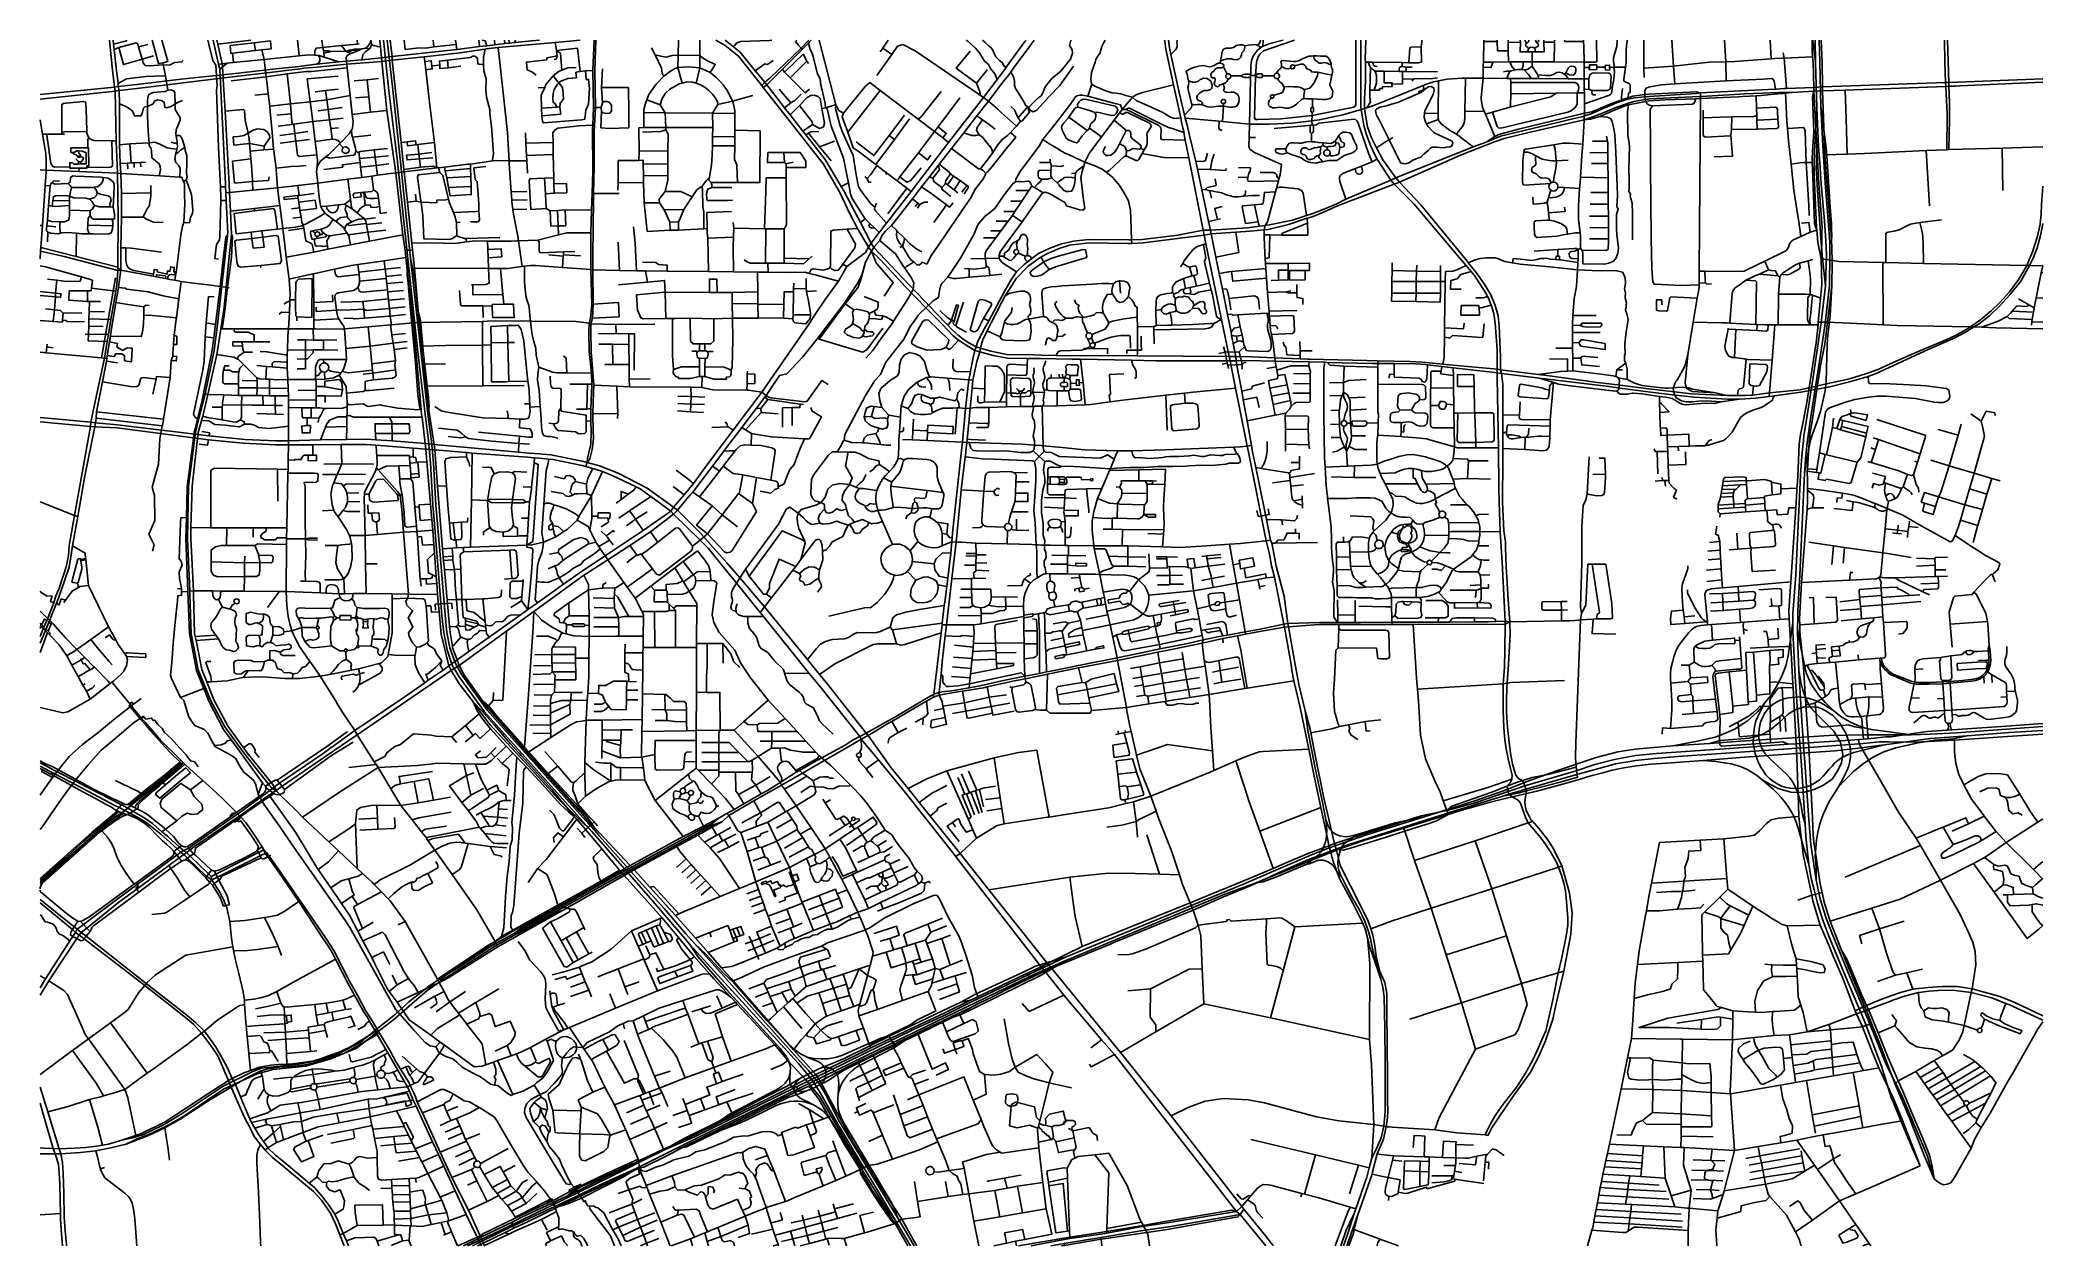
# Model space of a CAD drawing. Header units: inches. Extents: x 13372745 to 13380225, y 3541222 to 3545722.
import ezdxf

# ---------------------------------------------------------------- set-up
doc = ezdxf.new("R2010")
doc.units = ezdxf.units.IN
doc.header["$MEASUREMENT"] = 0

msp = doc.modelspace()

# ---------------------------------------------------------------- linework, layer by layer
for points in [[(13373004.2, 3545722), (13373015.9, 3545608.3)], [(13373019.2, 3545706.6), (13373017.8, 3545722)], [(13373019.2, 3545706.6), (13373067.8, 3545718.9), (13373069.3, 3545722)], [(13373021, 3545687.1), (13373039.4, 3545693.8), (13373104.3, 3545712), (13373110, 3545707.3), (13373113.1, 3545696.5), (13373126.4, 3545650.6), (13373130.1, 3545637.5), (13373137.9, 3545627.1), (13373153.4, 3545625.6), (13373204.7, 3545629.2)], [(13373164, 3545722), (13373187, 3545634.4), (13373203, 3545637), (13373222.3, 3545642), (13373209.2, 3545686.9), (13373200, 3545722)], [(13373371.2, 3545722), (13373375.6, 3545706.4), (13373390.7, 3545646.3), (13373401.1, 3545628.4), (13373406.6, 3545551.2), (13373403.6, 3545535.8), (13373411.6, 3545321.1), (13373418.6, 3545173.9), (13373420.5, 3545132.9), (13373420.3, 3545123.7), (13373416.6, 3544989), (13373415.1, 3544976.5), (13373403.5, 3544959.5)], [(13373391.2, 3545722), (13373411.8, 3545632.7), (13373416, 3545613.5), (13373437.3, 3545184.3), (13373437.7, 3545174.8), (13373438.8, 3545151.4), (13373440, 3545124), (13373445.6, 3545001.3), (13373444.8, 3544994.5), (13373435.7, 3544915.1)], [(13373451.3, 3544914.6), (13373460.2, 3544997), (13373455.7, 3545083.3), (13373452.1, 3545152.9), (13373450.5, 3545184.8), (13373435.7, 3545456.9), (13373429.2, 3545576.7), (13373426.3, 3545621.8), (13373425.5, 3545633.9), (13373408.6, 3545706.8), (13373405.1, 3545722)], [(13373532.4, 3545722), (13373408.6, 3545706.8)], [(13373455.2, 3545702.1), (13373544.7, 3545712.2), (13373604.9, 3545719), (13373608.1, 3545690), (13373573.6, 3545685.9), (13373549.5, 3545683), (13373464.1, 3545672.7), (13373467.3, 3545638.5)], [(13373544.7, 3545712.2), (13373549.5, 3545683)], [(13373624.4, 3545604), (13373663.7, 3545608), (13373715.7, 3545614.6), (13373729.8, 3545616.7), (13373779.7, 3545621.2), (13373839, 3545627.3), (13373890.9, 3545632.3), (13374021.8, 3545642.5), (13374060, 3545647.3), (13374179.4, 3545660.1), (13374313.7, 3545674.5), (13374405.6, 3545688.7), (13374410.6, 3545689.5), (13374456, 3545693.8), (13374668.4, 3545713.5), (13374762, 3545722)], [(13374610.1, 3545722), (13374581.2, 3545719.2), (13374518, 3545712.9), (13374497.5, 3545710.9), (13374480.9, 3545709.3), (13374443.9, 3545704.4), (13374413.5, 3545700.9), (13374386, 3545697.8), (13374301.1, 3545686.4), (13374059.3, 3545660.8), (13374020.5, 3545655.4), (13373946.9, 3545648.6), (13373889.2, 3545643.3), (13373860.6, 3545640.3), (13373835.2, 3545638.2), (13373777.9, 3545632.4), (13373774.6, 3545632.1), (13373713, 3545623.9), (13373662.9, 3545618.3), (13373624.8, 3545615.1)], [(13373706.1, 3545722), (13373713, 3545663)], [(13373796.6, 3545722), (13373801.3, 3545694.6), (13373803.5, 3545681.8), (13373804.3, 3545677.3), (13373804.5, 3545672.9), (13373805.3, 3545658.6)], [(13373803.5, 3545681.8), (13373821.9, 3545682.1), (13373833.8, 3545679.4), (13373887.2, 3545680.5), (13373901.4, 3545684.9), (13373918.8, 3545688.3), (13373935.4, 3545687.9), (13373947, 3545689.9), (13373959.9, 3545692), (13373967.7, 3545697.4), (13373978.2, 3545712.1), (13373979.9, 3545722)], [(13373928.8, 3545722), (13373930.1, 3545707.3)], [(13373980, 3545722), (13373982.3, 3545707.3), (13373979.9, 3545696.4), (13373975.5, 3545690), (13373961.9, 3545679.8), (13373950, 3545666.5), (13373946.9, 3545648.6)], [(13374013.9, 3545722), (13374016.3, 3545697.2), (13374020.5, 3545655.4), (13374021.8, 3545642.5), (13374040, 3545459.5), (13374073.2, 3545226.1), (13374099.7, 3544995.2), (13374107.9, 3544937.3), (13374111.5, 3544910.2), (13374137.7, 3544667), (13374147.1, 3544578), (13374168.1, 3544342.1), (13374168.6, 3544338.4)], [(13374027.7, 3545722), (13374047.6, 3545534.4), (13374078.4, 3545278.4), (13374118.6, 3544905.5), (13374153.3, 3544581), (13374165.1, 3544472.3), (13374184.5, 3544315), (13374195.8, 3544227.8), (13374203.6, 3544143.1), (13374211.3, 3543987.1), (13374216.4, 3543931.6), (13374228.2, 3543793.2), (13374245.9, 3543575.2), (13374253.1, 3543511.4), (13374265.1, 3543446.4), (13374283.7, 3543389.6), (13374309.5, 3543345.9), (13374404.9, 3543214.7), (13374804.7, 3542769.9), (13375025.3, 3542517.5), (13375145.8, 3542377.9)], [(13375156.7, 3542386.8), (13375075.1, 3542480.7), (13374992.2, 3542573.1), (13374834.5, 3542751), (13374415, 3543221.6), (13374317.3, 3543357.4), (13374297, 3543395.4), (13374275.3, 3543454.5), (13374263.8, 3543510.7), (13374257.8, 3543576.4), (13374238.7, 3543801.1), (13374223.3, 3543987.8), (13374214, 3544143.7), (13374207, 3544225.1), (13374194.4, 3544315.5), (13374176.4, 3544472.3), (13374128.8, 3544908), (13374089.4, 3545279.5), (13374061.9, 3545536.9), (13374041.2, 3545722)], [(13374104.9, 3545230.2), (13374104, 3545238.7), (13374093, 3545340.2), (13374060, 3545647.3), (13374059.3, 3545660.8), (13374052.3, 3545722)], [(13374104.2, 3545722), (13374107.9, 3545687.2)], [(13374212.6, 3545722), (13374216, 3545696.4)], [(13374296.2, 3545722), (13374298.5, 3545705.4), (13374301.1, 3545686.4)], [(13374383.2, 3545722), (13374386, 3545697.8)], [(13374396.1, 3545722), (13374407.8, 3545719.4), (13374413.5, 3545700.9)], [(13374442.3, 3545722), (13374443.9, 3545704.4)], [(13374479.2, 3545722), (13374480.9, 3545709.3)], [(13374497.5, 3545710.9), (13374495.5, 3545722)], [(13374518, 3545712.9), (13374520.1, 3545722)], [(13374580.6, 3545722), (13374581.2, 3545719.2)], [(13374673.5, 3545683.8), (13374668.4, 3545713.5)], [(13374813.9, 3545722), (13374809.1, 3545608.4), (13374812, 3545469.8), (13374809.5, 3545404.4), (13374808.1, 3545390.9), (13374808.8, 3545233.1), (13374807.2, 3545150.2), (13374804.7, 3545087.7), (13374801.8, 3545002.9), (13374802, 3544865.3), (13374805.5, 3544735.7), (13374800.2, 3544685.5), (13374795.3, 3544666.2), (13374794.7, 3544635.8), (13374796.2, 3544561.5), (13374804.1, 3544479.4), (13374805.1, 3544438.4), (13374805.8, 3544433.1), (13374802.3, 3544346.7), (13374802, 3544328.3), (13374801.2, 3544300.1), (13374802.7, 3544260)], [(13374810.8, 3544259.3), (13374809.4, 3544326.7), (13374812.3, 3544406.6), (13374812.5, 3544433.7), (13374809.9, 3544481.2), (13374802.9, 3544558.7), (13374801.7, 3544634.1), (13374802.1, 3544662.6), (13374808, 3544684.5), (13374811.1, 3544736.1), (13374809, 3544865.1), (13374809.5, 3544937.6), (13374810.3, 3544999.9), (13374812.3, 3545150.1), (13374814.3, 3545250), (13374814.8, 3545380.1), (13374818.8, 3545469.9), (13374816.4, 3545608.4), (13374820.2, 3545722)], [(13375129.1, 3545722), (13375127.4, 3545665.7), (13375126.8, 3545619.5)], [(13375208.3, 3545722), (13375209.2, 3545664.2), (13375208.5, 3545618.3)], [(13375268.9, 3545722), (13375304, 3545702.2), (13375353.8, 3545661.5), (13375440, 3545553)], [(13375459.1, 3545555.4), (13375451.6, 3545564.4), (13375416.1, 3545607.4), (13375359.5, 3545677.5), (13375335.1, 3545697), (13375303.8, 3545722)], [(13375335.1, 3545697), (13375345.4, 3545710.8), (13375360.9, 3545717.3), (13375469.1, 3545719.9)], [(13375614.5, 3545721), (13375587.6, 3545691.5), (13375470.4, 3545580), (13375451.6, 3545564.4), (13375440, 3545553)], [(13375459.1, 3545555.4), (13375517.8, 3545613.4), (13375591.5, 3545687.1), (13375614.4, 3545711), (13375616.6, 3545713.7)], [(13375469.1, 3545719.9), (13375478.4, 3545722)], [(13375571.5, 3545722), (13375566, 3545716.8), (13375576, 3545704.4), (13375587.6, 3545691.5), (13375591.5, 3545687.1)], [(13375614.4, 3545711), (13375620.5, 3545686.7), (13375627.6, 3545675.6), (13375631.9, 3545660.9), (13375647, 3545599.6), (13375657.8, 3545575.9), (13375661.3, 3545554.1), (13375665.3, 3545535.1), (13375676.8, 3545485.6), (13375677.8, 3545469.4), (13375683.9, 3545466.6), (13375699, 3545400.6), (13375712.6, 3545366.5), (13375746, 3545280.8), (13375758.9, 3545213), (13375763.5, 3545189.1), (13375771.4, 3545148.5), (13375776.8, 3545133.8), (13375811.6, 3545076.8), (13375826.7, 3545055.5), (13375829.2, 3545052), (13375844, 3545037.9), (13375861.7, 3545021.1), (13375866.5, 3545016.5), (13375879, 3545003.5)], [(13375615.5, 3545722), (13375614.5, 3545721)], [(13375616.6, 3545713.7), (13375624.8, 3545722)], [(13375654.7, 3545722), (13375716.5, 3545480.5), (13375728.1, 3545459.7), (13375745.5, 3545449)], [(13375912.5, 3545722), (13375891.9, 3545691.8), (13375882.9, 3545678.6)], [(13376318.9, 3545574.8), (13376310.4, 3545596.4), (13376294.9, 3545616), (13376287, 3545630.4), (13376272.6, 3545643.5), (13376253.7, 3545674), (13376237.2, 3545693.6), (13376210.4, 3545716.6), (13376203, 3545722)], [(13376265.1, 3545722), (13376273.3, 3545713.7), (13376285.7, 3545701.6), (13376296.2, 3545694.8), (13376302.6, 3545684.3), (13376307.8, 3545671.5), (13376313.9, 3545659.4), (13376328.3, 3545645.3), (13376337.6, 3545638.1), (13376345.6, 3545625.2), (13376353.4, 3545620.5)], [(13376427.1, 3545722), (13376422.9, 3545716.7), (13376353.4, 3545620.5), (13376347.2, 3545611.1)], [(13376362.4, 3545591.8), (13376370.2, 3545601.8), (13376383, 3545620.7), (13376437.2, 3545694), (13376457.7, 3545722)], [(13376470, 3545503.8), (13376483.5, 3545514.1), (13376491.6, 3545527.7), (13376498, 3545547.7), (13376523.5, 3545578.8), (13376557.2, 3545605.6), (13376573.4, 3545626), (13376593.4, 3545651.2), (13376600.2, 3545673.3), (13376599.8, 3545686.1), (13376590, 3545701.8), (13376593.4, 3545716.3), (13376596.1, 3545722)], [(13376722.8, 3545722), (13376717.5, 3545713.4), (13376709.8, 3545698.6), (13376702.6, 3545671.6), (13376694.5, 3545661.3), (13376688.2, 3545650), (13376685.1, 3545639.3), (13376678.8, 3545622.2), (13376671.2, 3545601.5), (13376669.8, 3545587.5), (13376669.4, 3545577.2), (13376670.3, 3545566.4), (13376673.4, 3545557.9), (13376686, 3545549.3), (13376704.9, 3545540.8), (13376721.5, 3545533.6), (13376736.8, 3545528.7), (13376748.9, 3545525.5), (13376762.9, 3545523.7), (13376780.8, 3545521.5), (13376800.2, 3545515.6), (13376825.1, 3545508.9)], [(13376944.8, 3545722), (13376944.9, 3545718.3), (13376949.2, 3545687.9), (13376977.8, 3545555.3), (13377005, 3545431.6), (13377008.3, 3545415)], [(13377028.7, 3545404.2), (13377021.6, 3545431.1), (13377018.9, 3545442.2), (13377000.1, 3545521.8), (13376968.3, 3545668.3), (13376962.8, 3545693.6), (13376959.3, 3545722)], [(13376991.7, 3545722), (13376990, 3545714.2), (13376991.2, 3545706.9), (13376991.2, 3545697.2), (13376989.6, 3545690.7), (13376985.9, 3545685.8), (13376968.3, 3545668.3)], [(13377259.8, 3545325.2), (13377260.8, 3545358.5), (13377262.3, 3545407.8), (13377265.9, 3545574.5), (13377266, 3545582.2), (13377266, 3545589.3), (13377266.1, 3545594.3), (13377266.3, 3545628.5), (13377270.9, 3545649), (13377276.6, 3545664.9), (13377291, 3545684.6), (13377302.8, 3545692.9), (13377311.7, 3545699.1), (13377338.4, 3545709.4), (13377387, 3545722)], [(13377658.2, 3545722), (13377658.2, 3545595), (13377658.6, 3545482), (13377656.5, 3545476), (13377650.9, 3545472.2), (13377495.3, 3545440.2), (13377379.4, 3545428.3), (13377291.1, 3545425.7), (13377283.9, 3545426.1), (13377280.5, 3545431.7), (13377284.5, 3545589.3), (13377288.1, 3545640.2), (13377292, 3545652.5), (13377295.4, 3545661.9), (13377302.2, 3545672.6), (13377314.6, 3545682.4), (13377430.3, 3545722)], [(13377293.2, 3545702.1), (13377300, 3545712.6), (13377302.5, 3545720.6), (13377302.6, 3545722)], [(13377311.7, 3545699.1), (13377312.2, 3545722)], [(13377677.9, 3545722), (13377677.4, 3545618.6), (13377678, 3545472.8), (13377678.6, 3545463.1), (13377689.1, 3545403.9), (13377698.9, 3545368.8), (13377714.3, 3545326.4), (13377732.1, 3545288.3), (13377738.7, 3545278.2), (13377789.9, 3545198.8), (13377801.5, 3545184.8)], [(13377808.5, 3545208), (13377759.6, 3545275.7), (13377739.2, 3545312.4), (13377735.6, 3545320), (13377717.9, 3545357.8), (13377702.3, 3545398.6), (13377696.5, 3545434.1), (13377691.2, 3545466.7), (13377690.6, 3545503.4), (13377694.9, 3545569.9), (13377694.4, 3545639.7), (13377694.3, 3545649.2), (13377695.6, 3545722)], [(13377694.4, 3545639.7), (13377705.5, 3545639.6), (13377720.8, 3545639.4), (13377832.3, 3545637.9), (13377856.5, 3545637.6), (13377892.2, 3545637.1), (13377903.8, 3545639.7), (13377903.3, 3545696.8), (13377904.8, 3545715), (13377904.9, 3545722)], [(13378137.3, 3545722), (13378137.1, 3545716.9), (13378135.4, 3545647.3), (13378135.2, 3545640), (13378134.9, 3545630.3), (13378134.8, 3545619.7), (13378134.4, 3545579.5)], [(13378137.1, 3545716.9), (13378187.2, 3545716.5)], [(13378187.2, 3545722), (13378187.2, 3545716.5), (13378187.9, 3545681.5), (13378228, 3545682.2)], [(13378228.3, 3545722), (13378228.3, 3545713.3), (13378228, 3545682.2), (13378228.4, 3545640.5)], [(13378228.3, 3545713.3), (13378273.2, 3545714.4)], [(13378272.7, 3545722), (13378273.2, 3545714.4), (13378272.1, 3545677.9), (13378299.9, 3545678), (13378317.2, 3545678.1), (13378328.8, 3545678.1), (13378362.4, 3545678.3), (13378361.3, 3545714), (13378361.1, 3545722)], [(13378290.5, 3545722), (13378290.5, 3545721.2), (13378294.1, 3545714.4), (13378298.8, 3545711.5)], [(13378304.7, 3545722), (13378305.3, 3545719.1), (13378302.8, 3545714.4), (13378298.8, 3545711.5), (13378293, 3545706.4), (13378293.8, 3545699.2), (13378301, 3545694.5), (13378304.2, 3545690.5)], [(13378330.1, 3545722), (13378331, 3545717.6), (13378334.9, 3545712.2), (13378339.3, 3545707.9), (13378341.1, 3545702.5), (13378338.9, 3545697.8), (13378332.1, 3545695.2), (13378327.4, 3545691.6)], [(13378341.7, 3545722), (13378340.7, 3545718), (13378334.9, 3545712.2)], [(13378361.3, 3545714), (13378400.6, 3545713.7)], [(13378400.6, 3545722), (13378400.6, 3545713.7), (13378400, 3545641.3)], [(13378437.9, 3545722), (13378438.8, 3545717.2), (13378509.1, 3545717)], [(13378513.4, 3545449), (13378512.9, 3545484.3), (13378512.3, 3545525.8), (13378512.1, 3545537.7), (13378511.6, 3545577.6), (13378511.2, 3545619.4), (13378511.1, 3545640.1), (13378510.6, 3545697.5), (13378509.1, 3545717), (13378508.7, 3545722)], [(13378558, 3545722), (13378559.3, 3545641.8), (13378553.1, 3545639.9), (13378511.1, 3545640.1)], [(13378634.4, 3545722), (13378634.5, 3545721.7), (13378633, 3545697.9), (13378625, 3545668.9), (13378621.6, 3545656), (13378621.6, 3545642.7), (13378623.1, 3545628), (13378622.1, 3545619.9)], [(13378675.6, 3545506.9), (13378677.2, 3545523.7), (13378682.8, 3545527.6), (13378683.9, 3545552.8), (13378681.8, 3545557.7), (13378678.9, 3545560.6), (13378664.4, 3545565.9), (13378660.1, 3545569.4), (13378659.8, 3545574.4), (13378666.5, 3545621), (13378667.2, 3545626.1), (13378668.7, 3545642), (13378668.7, 3545687.1), (13378670.4, 3545713.3), (13378672.8, 3545722)], [(13378734.2, 3545722), (13378735, 3545617.7), (13378735.3, 3545582.6)], [(13378850.3, 3545558.2), (13378845.8, 3545624.9), (13378839.3, 3545722)], [(13379041.7, 3545569.9), (13379040.3, 3545640.8), (13379036.2, 3545722)], [(13379205.6, 3545722), (13379210.5, 3545652)], [(13379363.5, 3545722), (13379363.2, 3545683.6), (13379364.9, 3545659.1), (13379366.3, 3545639.4), (13379368.9, 3545545.7), (13379369.4, 3545531.2)], [(13379365.5, 3545722), (13379375.6, 3545639.4)], [(13379374.1, 3545722), (13379375.6, 3545639.4)], [(13379396.4, 3544563.5), (13379411.3, 3544665), (13379427.3, 3544805.9), (13379429.6, 3544919.3), (13379428.7, 3544968.3), (13379423.4, 3545047.3), (13379411.7, 3545188.8), (13379402.3, 3545328.3), (13379395.3, 3545473.6), (13379391.4, 3545640.6), (13379389.2, 3545722)], [(13379401.5, 3545547.2), (13379400.2, 3545638.4), (13379397.1, 3545722)], [(13379857.1, 3545722), (13379858.8, 3545639.1), (13379861.3, 3545563.8), (13379862.5, 3545549.1), (13379867.3, 3545445.1), (13379866.1, 3545313.1)], [(13379874, 3545313.5), (13379875.1, 3545368), (13379875.4, 3545427.1), (13379875.6, 3545488.1), (13379874, 3545549.5), (13379873.1, 3545564.2), (13379868.1, 3545722)], [(13373030.6, 3545606.9), (13373021, 3545687.1), (13373019.2, 3545706.6)], [(13373039.4, 3545693.8), (13373056.2, 3545630.7), (13373126.4, 3545650.6), (13373168.8, 3545663.1)], [(13373113.1, 3545696.5), (13373147.9, 3545706.1)], [(13373203, 3545637), (13373204.7, 3545629.2), (13373206.6, 3545619.9)], [(13373204.7, 3545629.2), (13373228.4, 3545628.3), (13373247.2, 3545638.6), (13373274.5, 3545640.3), (13373279.4, 3545645.3)], [(13373411.8, 3545632.7), (13373425.5, 3545633.9), (13373444.2, 3545636.2), (13373467.3, 3545638.5), (13373581.8, 3545650), (13373713, 3545663), (13373748, 3545666.5), (13373770.6, 3545665.5), (13373782.9, 3545664.9), (13373786.7, 3545664.7), (13373805.3, 3545658.6), (13373860.6, 3545640.3)], [(13373444.2, 3545636.2), (13373426.3, 3545621.8), (13373416, 3545613.5)], [(13373455.2, 3545702.1), (13373457.4, 3545672.2), (13373464.1, 3545672.7)], [(13373573.6, 3545685.9), (13373581.8, 3545650)], [(13373672.6, 3544249.7), (13373672.7, 3544281.1), (13373672.9, 3544350.3), (13373673, 3544379.4), (13373673, 3544393.9), (13373672, 3544422.2), (13373670.7, 3544454.9), (13373667.8, 3544497.7), (13373667.3, 3544506.6), (13373667.6, 3544520.5), (13373668.2, 3544545.8), (13373668.7, 3544566.2), (13373669.9, 3544616.9), (13373673, 3544644.2), (13373675.9, 3544705.4), (13373677.9, 3544746.4), (13373678, 3544749.4), (13373678.1, 3544753), (13373678.6, 3544774.8), (13373675.8, 3544829.9), (13373664.1, 3544911.5), (13373659.1, 3544956.5), (13373651.4, 3545018.5), (13373648, 3545047.7), (13373639.8, 3545104.3), (13373638.7, 3545112.2), (13373631.4, 3545170.5), (13373627, 3545239), (13373626.3, 3545244.2), (13373618.4, 3545308), (13373617.3, 3545315.2), (13373611.8, 3545378.4), (13373604.8, 3545455.6), (13373602.4, 3545475.8), (13373597.1, 3545522), (13373591.3, 3545566.5), (13373589.2, 3545585.2), (13373581.8, 3545650)], [(13373801.3, 3545694.6), (13373775.6, 3545691.4), (13373771.6, 3545682.5), (13373770.6, 3545665.5)], [(13373889.2, 3545643.3), (13373890.9, 3545632.3), (13373891.8, 3545618.5), (13373903.1, 3545515.2), (13373910.7, 3545444.6), (13373913.7, 3545417.9), (13373912.1, 3545393.7), (13373907.8, 3545386.3), (13373900.5, 3545374), (13373866.9, 3545338.5), (13373863.1, 3545334.5), (13373848.7, 3545319.4), (13373821.7, 3545294.3), (13373812.3, 3545286.6), (13373792.3, 3545270.1), (13373779.9, 3545250.4), (13373777.6, 3545231.6), (13373782.3, 3545187.7), (13373786.2, 3545146.4), (13373790.6, 3545110.9), (13373794, 3545100.4), (13373796, 3545094.2), (13373803.6, 3545083.4), (13373809.5, 3545076.4), (13373813.4, 3545071.8), (13373839.3, 3545052.7), (13373850.4, 3545044.5), (13373864.5, 3545034.1), (13373877.5, 3545022.5), (13373881.8, 3545016.7), (13373883.3, 3545014.5), (13373891.9, 3545001), (13373895.3, 3544995.5), (13373897.5, 3544992.1), (13373904, 3544957.5)], [(13373782.9, 3545664.9), (13373788.3, 3545658.4), (13373789.8, 3545651.9), (13373789.1, 3545643.6), (13373785.4, 3545637.4), (13373777.9, 3545632.4)], [(13373801.3, 3545694.6), (13373870.8, 3545701.5), (13373930.1, 3545707.3), (13373936.4, 3545708)], [(13373804.5, 3545672.9), (13373833.8, 3545679.4)], [(13373870.8, 3545701.5), (13373887.2, 3545680.5)], [(13373887.2, 3545680.5), (13373895.3, 3545676.8), (13373905.2, 3545672.3)], [(13373889.2, 3545643.3), (13373887.5, 3545656.7), (13373891.6, 3545664.1), (13373905.2, 3545672.3), (13373934.4, 3545682.8), (13373947, 3545689.9)], [(13373895.3, 3545676.8), (13373908.9, 3545683.2), (13373924.5, 3545684.9), (13373934.4, 3545682.8)], [(13373959.9, 3545692), (13373975.5, 3545690)], [(13373982.3, 3545707.3), (13373989.1, 3545702.2), (13374005.8, 3545697.8), (13374016.3, 3545697.2)], [(13374107.9, 3545687.2), (13374161.3, 3545693.5), (13374185.6, 3545692.2), (13374216, 3545696.4), (13374298.5, 3545705.4)], [(13374179.4, 3545660.1), (13374181.6, 3545641.6), (13374185.1, 3545611.2), (13374200.5, 3545479.5), (13374218.2, 3545339.5), (13374219.8, 3545326.6), (13374226.5, 3545244.8)], [(13374181.6, 3545641.6), (13374206, 3545644.7), (13374208, 3545626.5), (13374209.4, 3545614.5), (13374185.1, 3545611.2)], [(13374352.6, 3545656.7), (13374266, 3545646.8), (13374236.2, 3545643.4), (13374237.3, 3545629), (13374238.4, 3545615.4), (13374269.3, 3545619), (13374315.8, 3545624.3)], [(13374266, 3545646.8), (13374269.3, 3545619)], [(13374352.6, 3545656.7), (13374361.1, 3545662.6), (13374369, 3545662.3), (13374376.2, 3545657.3), (13374378.4, 3545651), (13374379.7, 3545633.7), (13374387.2, 3545630.9), (13374400.5, 3545632.1)], [(13374405.6, 3545688.7), (13374404.6, 3545674), (13374401.1, 3545658.2), (13374400.5, 3545632.1), (13374402, 3545606.9), (13374410.5, 3545578), (13374410.2, 3545535.2), (13374412.1, 3545509.1), (13374424.1, 3545463.4), (13374425, 3545446.4), (13374430.7, 3545399.2), (13374435.4, 3545332.5), (13374437.9, 3545296.3), (13374435.1, 3545276.8), (13374435.4, 3545271.9)], [(13374456, 3545693.8), (13374476.8, 3545503.2), (13374490.8, 3545377.2), (13374497.2, 3545271.6), (13374497.4, 3545259.1), (13374504.3, 3545156), (13374506.4, 3545124.5), (13374506.9, 3545117.7), (13374510.9, 3545090.3), (13374513.5, 3545072.2), (13374528.9, 3544990.1), (13374531.1, 3544972.8), (13374545.8, 3544877.5)], [(13374564, 3545610.9), (13374561.3, 3545640.2), (13374638, 3545648.8), (13374637.2, 3545655.7), (13374676.4, 3545662.9)], [(13374616, 3545516.2), (13374629.5, 3545545.7), (13374634.2, 3545555.9), (13374660.7, 3545588.1), (13374683.8, 3545606.2), (13374694, 3545609.8), (13374688.3, 3545673.8), (13374673.5, 3545683.8), (13374676.4, 3545662.9), (13374672.1, 3545651.1), (13374665.4, 3545649.9)], [(13374673.5, 3545683.8), (13374752.3, 3545691.4), (13374761.5, 3545605.3)], [(13375028.9, 3545693.5), (13375042.6, 3545667.6), (13375066.2, 3545617.1), (13375068, 3545597.3), (13375075, 3545587.4)], [(13375042.6, 3545667.6), (13375062.9, 3545662.2), (13375083.7, 3545658.5), (13375105.7, 3545665), (13375127.4, 3545665.7), (13375209.2, 3545664.2), (13375219.3, 3545656.4), (13375234.8, 3545645.6), (13375266.2, 3545631.1), (13375248.1, 3545601.4)], [(13375416.1, 3545607.4), (13375452.1, 3545632.9), (13375461.7, 3545630.4), (13375483.3, 3545646.1)], [(13375525.5, 3545602.7), (13375594.2, 3545669.5), (13375609.1, 3545643.1), (13375614.1, 3545634.1)], [(13375609.1, 3545643.1), (13375546.8, 3545581.4)], [(13375869.3, 3545589.4), (13375925.4, 3545668.1), (13375947.7, 3545699.4)], [(13375891.9, 3545691.8), (13375925.4, 3545668.1)], [(13375947.7, 3545699.4), (13375967.5, 3545705.6), (13376012.5, 3545682.1), (13376256.1, 3545516.2), (13376267.7, 3545508.3)], [(13376256.1, 3545516.2), (13376254.1, 3545529.8), (13376242.4, 3545560.7), (13376166.8, 3545616.7), (13376218.3, 3545680.6)], [(13377024.2, 3545604.4), (13377035.9, 3545612.1), (13377046, 3545617.3), (13377057.3, 3545621.4), (13377072.7, 3545625), (13377088.4, 3545627.4), (13377099.3, 3545625), (13377109.8, 3545622.6), (13377120.3, 3545623.8), (13377129.2, 3545627.8), (13377136.9, 3545632.2), (13377145, 3545635.5), (13377151.8, 3545636.3), (13377157.9, 3545635.1), (13377164.4, 3545631.4), (13377165.6, 3545627.8), (13377164.8, 3545621.7), (13377156.7, 3545618.5), (13377149.4, 3545618.9), (13377142.2, 3545618.9), (13377134.5, 3545615.3), (13377131.3, 3545610), (13377128, 3545605.6), (13377120.3, 3545600.3), (13377117.9, 3545593.9), (13377119.1, 3545586.2), (13377122.4, 3545581.8), (13377129.2, 3545580.6), (13377133.3, 3545578.1), (13377133.7, 3545572.1), (13377132.1, 3545567.6), (13377129.2, 3545561.2), (13377131.7, 3545553.5), (13377136.5, 3545549.5), (13377144.6, 3545548.2), (13377149, 3545551.9), (13377151, 3545555.1), (13377157.5, 3545556.7), (13377163.6, 3545558.3), (13377172.4, 3545562.8), (13377176.9, 3545568), (13377183.8, 3545577.8)], [(13377151.8, 3545636.3), (13377153.1, 3545644.4), (13377154.3, 3545652), (13377156.7, 3545661.7), (13377158.7, 3545672.6), (13377161.1, 3545682.3), (13377165.2, 3545688.4), (13377174.9, 3545692), (13377182.9, 3545692), (13377192.6, 3545692), (13377204.4, 3545695.7), (13377211.6, 3545702.1), (13377224.9, 3545704.5), (13377233.8, 3545704.5), (13377245.1, 3545700.1), (13377257.3, 3545702.9), (13377271, 3545704.9), (13377284.7, 3545705.3), (13377293.2, 3545702.1), (13377297.2, 3545699.7), (13377302.8, 3545692.9)], [(13377153.1, 3545644.4), (13377164.4, 3545648.8), (13377178.9, 3545652), (13377194.3, 3545652), (13377202.3, 3545649.6), (13377214.9, 3545648.8), (13377223.7, 3545651.6), (13377228.6, 3545656.9), (13377231.8, 3545667), (13377233.4, 3545675.1), (13377241.9, 3545682.7), (13377243.5, 3545690.8), (13377245.1, 3545700.1)], [(13377343.9, 3545505.2), (13377334.8, 3545496.2), (13377332.3, 3545487.5), (13377333.2, 3545479.1), (13377337.7, 3545474.1), (13377342.3, 3545471.2), (13377349, 3545468.7), (13377356.5, 3545469.6), (13377365.6, 3545470.8), (13377374.8, 3545471.2), (13377385.1, 3545470), (13377397.2, 3545467.9), (13377407.6, 3545467.5), (13377415.9, 3545470), (13377424.7, 3545474.1), (13377436.7, 3545483.3), (13377455.8, 3545500.3), (13377464.2, 3545503.7), (13377476.2, 3545502.8), (13377497.4, 3545502.4), (13377534.4, 3545499.9), (13377547.3, 3545500.8), (13377561.1, 3545503.7), (13377570.2, 3545510.7), (13377572.3, 3545521.1), (13377572.7, 3545531.5), (13377566.5, 3545544.4), (13377562.3, 3545553.6), (13377561.9, 3545560.2), (13377564, 3545565.6), (13377569.7, 3545590.7), (13377572.3, 3545602.2), (13377572.3, 3545611.8), (13377567.7, 3545619.3), (13377566.6, 3545629.7), (13377566.1, 3545634.3), (13377560.2, 3545649.2), (13377554.4, 3545657.1), (13377548.2, 3545662.5), (13377536.9, 3545662.5), (13377527, 3545662.5), (13377514.5, 3545663), (13377500.8, 3545663), (13377492.9, 3545662.5), (13377483.3, 3545661.7), (13377474.1, 3545658.4), (13377464.6, 3545654.2), (13377454.2, 3545649.2), (13377444.6, 3545644.2), (13377434.6, 3545642.2), (13377424.2, 3545642.6), (13377411.4, 3545643.4), (13377389.3, 3545646.3), (13377380.6, 3545644.7), (13377379.3, 3545640.1), (13377381, 3545633.4), (13377381.8, 3545628), (13377381.1, 3545623.7), (13377380.6, 3545621), (13377376.8, 3545614.3), (13377370.6, 3545609.7), (13377365.6, 3545603.9), (13377362.1, 3545598.2)], [(13377500.8, 3545663), (13377503.6, 3545653.9), (13377508, 3545645.9), (13377521.3, 3545636.5), (13377531.1, 3545636.5), (13377542, 3545638.3), (13377551.4, 3545635.4), (13377559.3, 3545632.2), (13377566.6, 3545629.7)], [(13377705.5, 3545639.6), (13377709.9, 3545627.4), (13377713.3, 3545620.2), (13377717.3, 3545615.8), (13377725.5, 3545609.3), (13377729.9, 3545607.6), (13377734, 3545605.9), (13377764.3, 3545605.6), (13377821.1, 3545605), (13377833, 3545604.9), (13377847.2, 3545604.8), (13377963.8, 3545603.6)], [(13377720.8, 3545639.4), (13377723.1, 3545631.8), (13377726.5, 3545627.4), (13377731, 3545625), (13377739.1, 3545623.3)], [(13377832.3, 3545637.9), (13377832.3, 3545623.8)], [(13377903.3, 3545696.8), (13377865, 3545696.1), (13377860, 3545692.2), (13377856.5, 3545637.6)], [(13378134.8, 3545619.7), (13378164.7, 3545620.9), (13378171, 3545640.2)], [(13378135.2, 3545640), (13378171, 3545640.2), (13378228.4, 3545640.5), (13378234.5, 3545640.5), (13378284.2, 3545640.7), (13378317.7, 3545640.9), (13378400, 3545641.3), (13378511.1, 3545640.1)], [(13378210.1, 3545603.7), (13378221.9, 3545606.1), (13378233.6, 3545605.7), (13378237, 3545605.5), (13378254.4, 3545610.7), (13378263.2, 3545612.5), (13378275.2, 3545612.2), (13378278.9, 3545611.9), (13378287.9, 3545611.3), (13378298.7, 3545611.9), (13378307.7, 3545616.7), (13378317.7, 3545624.8), (13378317.7, 3545640.9)], [(13378234.5, 3545640.5), (13378241.8, 3545623), (13378246.3, 3545617.3), (13378254.4, 3545610.7)], [(13378278.9, 3545611.9), (13378281.8, 3545618.8), (13378283.6, 3545627.5), (13378284.2, 3545640.7)], [(13378299.9, 3545678), (13378302.4, 3545684.8), (13378304.2, 3545690.5), (13378310.4, 3545694.1), (13378317.2, 3545695.6), (13378327.4, 3545691.6), (13378328.1, 3545684.4), (13378328.8, 3545678.1)], [(13378317.2, 3545678.1), (13378317.7, 3545640.9)], [(13378735, 3545617.7), (13378845.8, 3545624.9), (13378933.6, 3545634.3), (13378979.7, 3545639.1), (13379040.3, 3545640.8), (13379074.7, 3545641.8), (13379210.5, 3545652), (13379222.1, 3545652.8)], [(13379222.1, 3545652.8), (13379253.7, 3545654.2)], [(13379253.7, 3545654.2), (13379258.7, 3545654.4), (13379364.9, 3545659.1)], [(13379255.2, 3545674.6), (13379258.7, 3545654.4), (13379266.8, 3545540.8)], [(13379375.6, 3545639.4), (13379379.9, 3545468.4), (13379386.8, 3545324), (13379392.2, 3545264.6), (13379397.1, 3545186.1), (13379409.3, 3545048), (13379414.3, 3544974.4), (13379416, 3544921.9), (13379413, 3544805.5), (13379396.3, 3544668.4), (13379382.3, 3544564.5)], [(13372861, 3543801), (13372866.2, 3543834.4), (13372886.1, 3543944.4), (13372912, 3544095.9), (13372949.8, 3544278.7), (13372951.6, 3544293.9), (13372954.8, 3544311.5), (13372956, 3544334.6), (13372978, 3544446.6), (13372993, 3544524.4), (13372994.6, 3544533.5), (13372995.7, 3544545), (13373004.8, 3544595.9), (13373008.3, 3544617.3), (13373010.5, 3544637), (13373028.3, 3544742.3), (13373038.2, 3544798.7), (13373040.8, 3544819.2), (13373046.1, 3544863.7), (13373047.1, 3544926.4), (13373047.1, 3544947.3), (13373049.4, 3545061.8), (13373048.9, 3545149.2), (13373046.9, 3545224.2), (13373044.6, 3545261.7), (13373041, 3545331.6), (13373041.7, 3545483.6), (13373040.1, 3545533.9), (13373036.7, 3545549), (13373036, 3545560.5), (13373035.1, 3545570.7)], [(13373015.9, 3545608.3), (13373019.8, 3545569.6)], [(13373019.8, 3545569.6), (13373022.4, 3545545.8), (13373025.5, 3545531.5)], [(13373035.1, 3545570.7), (13373030.6, 3545606.9)], [(13373213.6, 3545588.9), (13373173.4, 3545587.8), (13373139.6, 3545586), (13373068.3, 3545577.8), (13373036, 3545560.5)], [(13373106.6, 3545541.7), (13373442.3, 3545582.8), (13373624.4, 3545604)], [(13373624.8, 3545615.1), (13373485.1, 3545599.2), (13373271.9, 3545576.2), (13373106.7, 3545556.8)], [(13373206.6, 3545619.9), (13373210.8, 3545601.6)], [(13373210.8, 3545601.6), (13373213.6, 3545588.9), (13373222.3, 3545535.3)], [(13373589.2, 3545585.2), (13373458.1, 3545569.7)], [(13373589.2, 3545585.2), (13373667.7, 3545595.6), (13373738.5, 3545605.1), (13373758, 3545604.7), (13373891.8, 3545618.5)], [(13373667.7, 3545595.6), (13373680.2, 3545483.8), (13373683.2, 3545447.2), (13373686.4, 3545407.2)], [(13373743, 3545576.9), (13373858.7, 3545587.5)], [(13373779.9, 3545250.4), (13373781, 3545272.4), (13373778.3, 3545294.4), (13373772.2, 3545344.1), (13373763.1, 3545418.4), (13373755.2, 3545483.6), (13373754.2, 3545491.5), (13373743, 3545576.9)], [(13373917.7, 3545569.8), (13373966.4, 3545574.3), (13374008.7, 3545578.1)], [(13373966.4, 3545574.3), (13373973.3, 3545510.6), (13373979.5, 3545452.5)], [(13374208, 3545626.5), (13374237.3, 3545629)], [(13374597.8, 3545590.8), (13374584.4, 3545602.8), (13374564, 3545610.9)], [(13374616, 3545516.2), (13374617, 3545467.4), (13374619.1, 3545439.4), (13374619.7, 3545430.9), (13374621.5, 3545416.9), (13374626.7, 3545413), (13374767.4, 3545424.4), (13374779.6, 3545427), (13374783.7, 3545460.3), (13374792.7, 3545483.1), (13374796.3, 3545541), (13374793.2, 3545575.5), (13374784.5, 3545575.5), (13374781.6, 3545606.9)], [(13374745.9, 3545602.6), (13374747.8, 3545581.2), (13374715.4, 3545578.6), (13374690.1, 3545569), (13374682.6, 3545562), (13374677.4, 3545557.2), (13374664.3, 3545538), (13374661.2, 3545523.1), (13374660.4, 3545503.9), (13374661.7, 3545489), (13374669.1, 3545485.1), (13374674.4, 3545472), (13374686.2, 3545472.9), (13374686.3, 3545471.9), (13374689.2, 3545446.2), (13374619.1, 3545439.4)], [(13374660.7, 3545588.1), (13374678.6, 3545566.7), (13374682.6, 3545562)], [(13374682.6, 3545562), (13374696.5, 3545544.7), (13374698.6, 3545523.1), (13374699.4, 3545503.4), (13374687.3, 3545484.9), (13374686.3, 3545471.9), (13374686.2, 3545472.9)], [(13374716.1, 3545618.7), (13374694, 3545609.8)], [(13374747, 3545619.8), (13374716.1, 3545618.7)], [(13374745.9, 3545602.6), (13374761.5, 3545605.3), (13374781.6, 3545606.9), (13374809.1, 3545608.4)], [(13374842.1, 3545543.7), (13374844.9, 3545614.3)], [(13375075, 3545587.4), (13375045.8, 3545557.7), (13375019, 3545519.2), (13375010.8, 3545498.6), (13375005.6, 3545485.4), (13374999.8, 3545462.7), (13374999.7, 3545451.6)], [(13375061, 3545480.1), (13375068.5, 3545504.6), (13375080.2, 3545523.9), (13375096.5, 3545539), (13375118.7, 3545551.8), (13375132.1, 3545558.8), (13375143.2, 3545561.8), (13375161.2, 3545565.8), (13375181.6, 3545565.2), (13375195.6, 3545561.8), (13375211.9, 3545554.8), (13375229.4, 3545545.4), (13375244, 3545532.6), (13375258, 3545518.6), (13375267.3, 3545505.2), (13375274.3, 3545491.8), (13375275.5, 3545481.9)], [(13375075, 3545587.4), (13375098.9, 3545606.1), (13375116.3, 3545616.6), (13375126.8, 3545619.5)], [(13375126.8, 3545619.5), (13375167.6, 3545621.8), (13375208.5, 3545618.3), (13375231.8, 3545609), (13375248.1, 3545601.4), (13375269.1, 3545584.2), (13375285.4, 3545567.6), (13375296.9, 3545553.6), (13375313.4, 3545529.7), (13375330.4, 3545493.6), (13375333.2, 3545487.7), (13375340.2, 3545459.7), (13375340, 3545448.6)], [(13375126.8, 3545619.5), (13375143.2, 3545561.8)], [(13375208.5, 3545618.3), (13375195.6, 3545561.8)], [(13375517.8, 3545613.4), (13375525.5, 3545602.7), (13375546.8, 3545581.4), (13375602.5, 3545525.7), (13375618.5, 3545539.5)], [(13375844, 3545563.3), (13375826.9, 3545548.9), (13375745.5, 3545449), (13375740.7, 3545435.3), (13375759.9, 3545382.6), (13375761.3, 3545378.5), (13375781.8, 3545319.7), (13375799.6, 3545308.1), (13375866.1, 3545257.5), (13375870.4, 3545254.2), (13375906.5, 3545226.8), (13375945.3, 3545197.3), (13375982.3, 3545169.2), (13375997.7, 3545157.6)], [(13375844, 3545563.3), (13375882.3, 3545534.2), (13376024.5, 3545426.4), (13376085.4, 3545380.3), (13376116.1, 3545356.7), (13376138, 3545339.9)], [(13376326.6, 3545584.8), (13376318.9, 3545574.8), (13376267.7, 3545508.3), (13376138, 3545339.9), (13375997.7, 3545157.6), (13375906.4, 3545039), (13375900.1, 3545031.4)], [(13375902.8, 3545009), (13375924.7, 3545029.7), (13376002.8, 3545130.1), (13376037.1, 3545174.1), (13376066.6, 3545211.9), (13376100.1, 3545255), (13376104, 3545260), (13376148.5, 3545317.1), (13376194.4, 3545376.1), (13376243.7, 3545439.3), (13376286.6, 3545494.5), (13376341.1, 3545564.4)], [(13376242.4, 3545560.7), (13376281.5, 3545610.5)], [(13376347.2, 3545611.1), (13376326.6, 3545584.8)], [(13376341.1, 3545564.4), (13376362.4, 3545591.8)], [(13376370.2, 3545601.8), (13376379.8, 3545584.9), (13376384.5, 3545568.4), (13376383.7, 3545553.9), (13376388.4, 3545541.4), (13376401.8, 3545519.8), (13376418.7, 3545491.5), (13376426.9, 3545477.4), (13376436.2, 3545469.9)], [(13376604.4, 3545624.3), (13376553.8, 3545552), (13376513.7, 3545511.9), (13376467.8, 3545460.8), (13376453.3, 3545454.4), (13376443.1, 3545460.8), (13376436.2, 3545469.9)], [(13377024.2, 3545604.4), (13377028.7, 3545596.7), (13377031.1, 3545580.6), (13377033.3, 3545569.9), (13377034.7, 3545563.2), (13377033.9, 3545554.3), (13377031.1, 3545545.4), (13377032.7, 3545537.7), (13377045.2, 3545485.2), (13377045.8, 3545482.3), (13377046.8, 3545476.8), (13377045.6, 3545471.1), (13377037.6, 3545461.4), (13377018.9, 3545442.2)], [(13378511.6, 3545577.6), (13378451.7, 3545577.9), (13378341.8, 3545578.5), (13378314.1, 3545578.6), (13378237, 3545579), (13378223.1, 3545579.1), (13378134.4, 3545579.5), (13378068, 3545579.6), (13378056, 3545579.6), (13378000.5, 3545575.7), (13377968, 3545569.4), (13377962.9, 3545568.5), (13377948.4, 3545565.7), (13377922.2, 3545557.8), (13377910, 3545552.6), (13377821.8, 3545515.9), (13377722.1, 3545476.9), (13377700.4, 3545469.7), (13377691.2, 3545466.7), (13377678.6, 3545463.1), (13377610.4, 3545443.6), (13377522.1, 3545424), (13377495.1, 3545420.8), (13377419.7, 3545412), (13377335.4, 3545407.8), (13377262.3, 3545407.8), (13377160.7, 3545417.8), (13377148.9, 3545419), (13377021.6, 3545431.1)], [(13377084.3, 3545479.8), (13377086.4, 3545487.3), (13377082.8, 3545492.1), (13377079.6, 3545494.5), (13377071.9, 3545496.5), (13377066.6, 3545500.6), (13377064.6, 3545509.1), (13377067.4, 3545517.1), (13377074.7, 3545523.6), (13377084.4, 3545529.7), (13377092.1, 3545533.3), (13377105, 3545534.5), (13377115.5, 3545537.7), (13377121.6, 3545542.6), (13377122.4, 3545554.3), (13377117.1, 3545568.4), (13377103, 3545579.3), (13377091.3, 3545580.1), (13377077.9, 3545575.3), (13377071.5, 3545568.8), (13377059.4, 3545565.2), (13377050.1, 3545565.2), (13377033.3, 3545569.9)], [(13377164.8, 3545621.7), (13377177.7, 3545595.1)], [(13377190.9, 3545582.7), (13377191.9, 3545585.5), (13377191.9, 3545588.2), (13377191.9, 3545588.5), (13377191, 3545591.4), (13377189.2, 3545593.8), (13377186.8, 3545595.5), (13377183.9, 3545596.4), (13377180.7, 3545596.3), (13377177.7, 3545595.1), (13377175.3, 3545592.9), (13377173.8, 3545590.1), (13377173.3, 3545586.9), (13377173.9, 3545583.8), (13377175.5, 3545581), (13377178, 3545578.9), (13377180.8, 3545577.9), (13377183.8, 3545577.8), (13377186.7, 3545578.6), (13377189.1, 3545580.3), (13377190.9, 3545582.7)], [(13377191.9, 3545588.2), (13377231.8, 3545588.2), (13377237.1, 3545593.5), (13377245.5, 3545595.1), (13377266.1, 3545594.3)], [(13377231.8, 3545588.2), (13377238.3, 3545583.8), (13377242.7, 3545582.6), (13377266, 3545582.2)], [(13377266, 3545589.3), (13377284.5, 3545589.3)], [(13377284.5, 3545589.3), (13377289.9, 3545594.8), (13377293.2, 3545596.4), (13377302, 3545596.4), (13377307.4, 3545596.4), (13377310.7, 3545592.7), (13377311.4, 3545589), (13377308.2, 3545582.7), (13377301.1, 3545582.3), (13377292.4, 3545582.3), (13377289.1, 3545584.3), (13377284.5, 3545589.3)], [(13377311.4, 3545589), (13377353.5, 3545588.6)], [(13377367.3, 3545578.7), (13377371, 3545570.6), (13377376.8, 3545564.8), (13377383.1, 3545560.2), (13377386.8, 3545554.4), (13377390.6, 3545547.3), (13377390.6, 3545541.5), (13377389.3, 3545534.9), (13377384.7, 3545527), (13377374.8, 3545522.4), (13377362.3, 3545519.5), (13377358.1, 3545517.4), (13377351.1, 3545515.1)], [(13377370.1, 3545580.3), (13377372.2, 3545582.8), (13377373.5, 3545585.8), (13377373.7, 3545589), (13377372.9, 3545592.2), (13377371.2, 3545594.9), (13377368.7, 3545596.9), (13377365.6, 3545598.1), (13377362.1, 3545598.2), (13377358.8, 3545597.1), (13377356.1, 3545594.9), (13377354.2, 3545592), (13377353.5, 3545588.6), (13377355.6, 3545582), (13377357.9, 3545579.8), (13377360.9, 3545578.4), (13377364.1, 3545578), (13377367.3, 3545578.7), (13377370.1, 3545580.3)], [(13377381.1, 3545623.7), (13377390, 3545619.2), (13377395.1, 3545615.6), (13377405.6, 3545614.5), (13377415.6, 3545617.5), (13377415.3, 3545623.4), (13377416.9, 3545626.8), (13377420.2, 3545629.1), (13377422.7, 3545629.3), (13377425.8, 3545628.9), (13377431, 3545626.6), (13377444.6, 3545629.3), (13377453, 3545631.8), (13377462.4, 3545631.8), (13377466.7, 3545628.9), (13377471.1, 3545625.3), (13377472.9, 3545619.9), (13377475, 3545616.3), (13377480.1, 3545613.7), (13377487.3, 3545610.5), (13377492.4, 3545607.6), (13377493.1, 3545604), (13377504.7, 3545602.5), (13377516.6, 3545601.8), (13377544.1, 3545596.7), (13377557.9, 3545593.9), (13377569.7, 3545590.7)], [(13377415.6, 3545617.5), (13377420.4, 3545614.8), (13377426.3, 3545615.4), (13377429.6, 3545617.6), (13377431, 3545626.6)], [(13377466.4, 3545537.1), (13377477.2, 3545539.6), (13377486.6, 3545543.2), (13377494.9, 3545551.9), (13377502.5, 3545561.7), (13377508.3, 3545572.9), (13377512.3, 3545581.6), (13377515.5, 3545590.2), (13377516.6, 3545597.5), (13377516.6, 3545601.8)], [(13377713.3, 3545620.2), (13377711.2, 3545535.2), (13377710.9, 3545519.9), (13377711.6, 3545509), (13377713.6, 3545491.3), (13377700.4, 3545469.7)], [(13377711.2, 3545535.2), (13377727.2, 3545535.3), (13377747.6, 3545535.5), (13377747.3, 3545541), (13377758.5, 3545541.7), (13377758.5, 3545547.4), (13377793.9, 3545549.1), (13377793.5, 3545557), (13377833.7, 3545559), (13377833.4, 3545576.7), (13377833, 3545604.9)], [(13377729.9, 3545607.6), (13377733.7, 3545598.8), (13377735.4, 3545589.6), (13377736.1, 3545573.6), (13377736.1, 3545562.7), (13377734, 3545553.6), (13377727.2, 3545535.3)], [(13377793.5, 3545557), (13377793.9, 3545562.7), (13377764.6, 3545563.1), (13377764.3, 3545605.6)], [(13377821.1, 3545605), (13377821.1, 3545614.4), (13377822.1, 3545620.2), (13377828.2, 3545623.6), (13377832.3, 3545623.8), (13377835, 3545624), (13377844.5, 3545620.9), (13377847.3, 3545617.2), (13377847.2, 3545604.8)], [(13377833.4, 3545576.7), (13377876.9, 3545577.4), (13377922.1, 3545578.1), (13377938.1, 3545577), (13377963.2, 3545581.1)], [(13377844.5, 3545620.9), (13377869.4, 3545621.6)], [(13377868, 3545570.2), (13377876.9, 3545577.4)], [(13377968, 3545569.4), (13377966.1, 3545447.7), (13377965.9, 3545431.6), (13377967.6, 3545425.7), (13377969, 3545421.1), (13377977, 3545409.4), (13378008.9, 3545386.1), (13378034.2, 3545370.7)], [(13378097.1, 3545323.2), (13378034.2, 3545370.7), (13378043.4, 3545383.6), (13378055.7, 3545397.7), (13378063.1, 3545411.9), (13378065.5, 3545431), (13378065.9, 3545455.6), (13378068, 3545579.6)], [(13378134.4, 3545579.5), (13378128.6, 3545520.8), (13378127.4, 3545506.7), (13378128.6, 3545491.5), (13378132.5, 3545471.3)], [(13378143.1, 3545446), (13378169.8, 3545453.4), (13378233.8, 3545471.3), (13378236.5, 3545479.4), (13378237.7, 3545521), (13378237.2, 3545563.6), (13378237, 3545579)], [(13378169.8, 3545453.4), (13378186.3, 3545399.1), (13378191.7, 3545394.2), (13378199.8, 3545393.7), (13378451.1, 3545453), (13378464, 3545459.5), (13378473.2, 3545466.5), (13378480.7, 3545473.5), (13378485.6, 3545484.3), (13378485.1, 3545525.4), (13378490.5, 3545535.5), (13378492.1, 3545546.8), (13378488.3, 3545557.1), (13378478, 3545564.1), (13378237.2, 3545563.6)], [(13378233.6, 3545605.7), (13378229.7, 3545597.7), (13378223.1, 3545579.1)], [(13378287.9, 3545611.3), (13378304.1, 3545593.2), (13378314.1, 3545578.6)], [(13378317.7, 3545624.8), (13378338.8, 3545592), (13378341.8, 3545578.5)], [(13378338.8, 3545592), (13378368.6, 3545590.2), (13378386.1, 3545590.2), (13378396.3, 3545593.5), (13378409.6, 3545601.6), (13378418.3, 3545602.5), (13378428.9, 3545600.4), (13378436.9, 3545595.1), (13378443.9, 3545590.5), (13378451.7, 3545577.9)], [(13378436.9, 3545595.1), (13378443.6, 3545599.8), (13378447.8, 3545610.3), (13378451.7, 3545617.3), (13378458.1, 3545623.6), (13378465.9, 3545624.8), (13378472.5, 3545623.9), (13378477.7, 3545621.2), (13378481, 3545615.8), (13378481, 3545608.5), (13378479.2, 3545601), (13378474.9, 3545595), (13378470.5, 3545590.9), (13378456.6, 3545592.9), (13378446.9, 3545597.7), (13378443.6, 3545599.8)], [(13378511.2, 3545619.4), (13378531.1, 3545619.4)], [(13378511.6, 3545577.6), (13378529.3, 3545577.4), (13378531.5, 3545588.8), (13378533.7, 3545593.9), (13378541.5, 3545598), (13378551, 3545600.2), (13378603.2, 3545598.7), (13378609.4, 3545594.7), (13378611.3, 3545590.3), (13378612, 3545585.1), (13378610.5, 3545545.1), (13378608, 3545539.5), (13378604.3, 3545536.2), (13378597.3, 3545534.4), (13378540, 3545533.3), (13378529, 3545538.8), (13378512.1, 3545537.7)], [(13378622.1, 3545619.9), (13378624.7, 3545606.6), (13378621.9, 3545575.4), (13378617.3, 3545549.9), (13378613.7, 3545523.3), (13378610.2, 3545519.4), (13378605.6, 3545516.6), (13378512.9, 3545484.3)], [(13378529.3, 3545577.4), (13378529, 3545538.8)], [(13378531.1, 3545619.4), (13378531.5, 3545629.7), (13378558.4, 3545629.7), (13378558.6, 3545621.5), (13378558.8, 3545611.9), (13378530.8, 3545611.6), (13378531.1, 3545619.4)], [(13378558.6, 3545621.5), (13378590.2, 3545621.2)], [(13378590, 3545627.5), (13378590.2, 3545621.2), (13378590.7, 3545610.2), (13378607, 3545610.5), (13378606.8, 3545621.1), (13378606.6, 3545628.6), (13378590, 3545627.5)], [(13378606.8, 3545621.1), (13378622.1, 3545619.9), (13378627.6, 3545620.8)], [(13378627.6, 3545620.8), (13378655.9, 3545620.8)], [(13378655.9, 3545620.8), (13378666.5, 3545621)], [(13378738.7, 3545518.5), (13378738.5, 3545534.1), (13378742.5, 3545542.2), (13378751.6, 3545546.7), (13378799.4, 3545554.8), (13378850.3, 3545558.2), (13378978.2, 3545566.8), (13379041.7, 3545569.9), (13379180.4, 3545576.7), (13379212.7, 3545578.8), (13379217.4, 3545575.6), (13379221.6, 3545568.8), (13379226.3, 3545538.8)], [(13379369.4, 3545531.2), (13379402, 3545532.6), (13379486.7, 3545535.6), (13379862.5, 3545549.1), (13379874, 3545549.5), (13379898, 3545550.5), (13379914.1, 3545551.2), (13380224.8, 3545564.6)], [(13380224.8, 3545577.4), (13379873.1, 3545564.2), (13379861.3, 3545563.8), (13379401.5, 3545547.2)], [(13373106.7, 3545556.8), (13373036.7, 3545549), (13373022.4, 3545545.8), (13372744.9, 3545518.7)], [(13372744.9, 3545501.5), (13373025.5, 3545531.5)], [(13373028.7, 3545344.9), (13373020.1, 3545345.5), (13373013.5, 3545345.6), (13372947.5, 3545347.5), (13372938.5, 3545349.9), (13372929.4, 3545355.4), (13372927.5, 3545358.3), (13372923.1, 3545365.1), (13372919.7, 3545374.1), (13372919.5, 3545380.4), (13372917.9, 3545429.3), (13372915.7, 3545487.9), (13372912.9, 3545492.2), (13372907.2, 3545493.2), (13372841.1, 3545486.9), (13372831.9, 3545485.9), (13372826.4, 3545482.2), (13372826.4, 3545376.9), (13372826.4, 3545371.5)], [(13373025.5, 3545531.5), (13373028.7, 3545344.9), (13373033.5, 3545224.9), (13373036.5, 3545060.4), (13373035, 3544874.8), (13373035.2, 3544862.5), (13373034.4, 3544842.6), (13373031.7, 3544809.9), (13373027.5, 3544785.4), (13373009.6, 3544679.9), (13373000, 3544623), (13372995.5, 3544596.9), (13372985, 3544534.8)], [(13373025.5, 3545531.5), (13373040.1, 3545533.9), (13373106.6, 3545541.7)], [(13373145.9, 3545474.4), (13373146.2, 3545493.5), (13373147.8, 3545507.4), (13373150.3, 3545517.6), (13373158.3, 3545522.3), (13373166.8, 3545526.4), (13373211.5, 3545530.6), (13373222.3, 3545535.3), (13373233.8, 3545536), (13373245.2, 3545531.2), (13373247.7, 3545523.9), (13373249.2, 3545484.1), (13373249.9, 3545463.6), (13373256.9, 3545450), (13373268.3, 3545431.6), (13373267.7, 3545422.7), (13373261.7, 3545408.5), (13373252.8, 3545386.9), (13373252.2, 3545370.7), (13373253.2, 3545366.1), (13373255, 3545357.7), (13373256.6, 3545342.8), (13373257, 3545337.8), (13373258.2, 3545325), (13373256.2, 3545315.4), (13373255.3, 3545311.4), (13373252.2, 3545298.3), (13373247.7, 3545279), (13373252.5, 3545265.4), (13373262.9, 3545254), (13373267.7, 3545243.2), (13373268.3, 3545230.5), (13373265.4, 3545210.7)], [(13373276.9, 3545496), (13373264.7, 3545491.5), (13373249.2, 3545484.1), (13373235, 3545474.8), (13373218.3, 3545469.5), (13373211, 3545471.5), (13373208.5, 3545489.9), (13373197.5, 3545497.2), (13373182.9, 3545498.8), (13373172.3, 3545493.9), (13373167, 3545484.6), (13373145.9, 3545474.4)], [(13373546.8, 3545516.3), (13373597.1, 3545522)], [(13373602.4, 3545475.8), (13373680.2, 3545483.8), (13373754.2, 3545491.5)], [(13373754.2, 3545491.5), (13373815.5, 3545499.5), (13373903.1, 3545515.2)], [(13373771.8, 3545528.7), (13373810.8, 3545533.5), (13373858.2, 3545538.3)], [(13373810.8, 3545533.5), (13373815.5, 3545499.5), (13373820.6, 3545463.2), (13373825.9, 3545424.7), (13373830.5, 3545391.8), (13373834.6, 3545362.9), (13373835.6, 3545352)], [(13373923.2, 3545506.1), (13373973.3, 3545510.6)], [(13374629.5, 3545545.7), (13374605.5, 3545543.7)], [(13374812, 3545469.8), (13374818.8, 3545469.9), (13374840.5, 3545470.2), (13374845.1, 3545488.2), (13374851.9, 3545493.4), (13374862.7, 3545492.4), (13374871.4, 3545488.7), (13374878.7, 3545479), (13374878.7, 3545456.8), (13374872.5, 3545449.1), (13374861.6, 3545447.5), (13374847.7, 3545450.1), (13374841.5, 3545456.3), (13374840.5, 3545470.2)], [(13374845.1, 3545488.2), (13374842.1, 3545543.7), (13374842.1, 3545545), (13374942.6, 3545545.5)], [(13374942.6, 3545545.5), (13374943.2, 3545452.7), (13374943.6, 3545394.7)], [(13375079.6, 3545450.9), (13375061, 3545480.1), (13375010.8, 3545498.6)], [(13375406.6, 3545515.7), (13375330.4, 3545493.6), (13375275.5, 3545481.9), (13375256.2, 3545449.4)], [(13375440, 3545553), (13375445.9, 3545545.6), (13375487.8, 3545492.2), (13375670.4, 3545259.4), (13375732.3, 3545152.8), (13375767.8, 3545076), (13375797.6, 3545018.7), (13375838.8, 3544949.7)], [(13375459.1, 3545555.4), (13375445.9, 3545545.6)], [(13375858.6, 3544948.2), (13375848.6, 3544964), (13375808.8, 3545040.9), (13375787.7, 3545081.4), (13375745.7, 3545161.5), (13375736.9, 3545176.1), (13375676.4, 3545276.8), (13375604.6, 3545368.3), (13375593.6, 3545382.2), (13375545.7, 3545443.2), (13375525.1, 3545469.6), (13375501.3, 3545499.8), (13375459.1, 3545555.4)], [(13375504.9, 3545539.5), (13375548.6, 3545487.3)], [(13375525.1, 3545469.6), (13375548.6, 3545487.3), (13375563.8, 3545496.4), (13375587.3, 3545520.7)], [(13375545.7, 3545443.2), (13375581.1, 3545478.4), (13375610.1, 3545507.4), (13375623.7, 3545515.2), (13375635.4, 3545516.1), (13375650.3, 3545511.8), (13375657.7, 3545503.5), (13375664.4, 3545466.5), (13375674.3, 3545411.8), (13375670.8, 3545398.8), (13375656.4, 3545391.8), (13375630.2, 3545406.6), (13375593.6, 3545382.2)], [(13375882.3, 3545534.2), (13375761.3, 3545378.5)], [(13375945.3, 3545197.3), (13375956.2, 3545211.4), (13376025, 3545301.4), (13376085.4, 3545380.3), (13376098.5, 3545397.7), (13376180.3, 3545506.3)], [(13376024.5, 3545426.4), (13376034.1, 3545434.2), (13376110.1, 3545530.7)], [(13376267.7, 3545508.3), (13376286.6, 3545494.5)], [(13376286.6, 3545494.5), (13376321.9, 3545464.7), (13376335.6, 3545450.7), (13376391.3, 3545400.5)], [(13376388.2, 3545192.9), (13376389.4, 3545202.7), (13376405.8, 3545231.8), (13376434, 3545270.8), (13376476.3, 3545326.7), (13376490.4, 3545350.7), (13376534.5, 3545406.6), (13376589, 3545478), (13376602.1, 3545495.3), (13376610.1, 3545508.5), (13376617.2, 3545513.7), (13376628.5, 3545516.5), (13376637.8, 3545516), (13376658.1, 3545512.9), (13376750.6, 3545487.4), (13376770.3, 3545482.7), (13376779.7, 3545480.8), (13376786, 3545462.5)], [(13376404.3, 3545416.1), (13376413.1, 3545421.3), (13376440.1, 3545452.7), (13376436.4, 3545460.6), (13376436.2, 3545469.9), (13376445, 3545479.5), (13376470, 3545503.8)], [(13376683.3, 3545451.2), (13376692.5, 3545452.8), (13376746.5, 3545440.5), (13376757.2, 3545442.4), (13376764.9, 3545449.3), (13376770.3, 3545461.6), (13376764.9, 3545472.3), (13376760.3, 3545475.8), (13376743.8, 3545479.6), (13376653.7, 3545500.7), (13376642.2, 3545501.4), (13376631.9, 3545498.4), (13376625.8, 3545491.9), (13376619.6, 3545481.9), (13376620, 3545471.2)], [(13376673.4, 3545557.9), (13376658.1, 3545512.9)], [(13376786, 3545462.5), (13376825.1, 3545508.9)], [(13376825.1, 3545508.9), (13376838.5, 3545518.3), (13376861.5, 3545526.4), (13376977.8, 3545555.3)], [(13376825.1, 3545508.9), (13376838.9, 3545496.6), (13376850.2, 3545491.8), (13376880.6, 3545477.8), (13376935.4, 3545453.4), (13376946.2, 3545447.4), (13376955.4, 3545440.6), (13376966.6, 3545435), (13376978.2, 3545430.2), (13376983, 3545429.8), (13377005, 3545431.6)], [(13377045.8, 3545482.3), (13377054.9, 3545480), (13377067.4, 3545481.2), (13377076.7, 3545481.2), (13377084.3, 3545479.8), (13377089.7, 3545478.8), (13377098.1, 3545476), (13377105.8, 3545473.5), (13377116.3, 3545472.3), (13377128.8, 3545473.1), (13377144.2, 3545475.1), (13377158.3, 3545475.1), (13377164, 3545475.1), (13377168, 3545475.1), (13377179.7, 3545472.7), (13377189.4, 3545472.3), (13377198.3, 3545471.5), (13377207.2, 3545473.5), (13377214.9, 3545476.4), (13377219.3, 3545483.6), (13377222.1, 3545490.9), (13377222.9, 3545499.8), (13377221.7, 3545510.3), (13377217.3, 3545520.8), (13377202.7, 3545527.6), (13377193, 3545527.2), (13377177.3, 3545526.8), (13377168.8, 3545529.7), (13377164.8, 3545534.5), (13377168, 3545543.8), (13377163.6, 3545558.3)], [(13377171, 3545488.5), (13377169.1, 3545486.4), (13377166.7, 3545485.1), (13377164, 3545484.8), (13377161.3, 3545485.3), (13377158.9, 3545486.7), (13377157.3, 3545488.7), (13377156.3, 3545491), (13377156.2, 3545493.6), (13377156.8, 3545496.1), (13377158.2, 3545498.2), (13377160.2, 3545499.8), (13377162.6, 3545500.7), (13377165.1, 3545500.9), (13377167.6, 3545500.2), (13377169.9, 3545498.6), (13377171.5, 3545496.4), (13377172.2, 3545493.7), (13377172.1, 3545491), (13377171, 3545488.5)], [(13377351.2, 3545507.5), (13377352.1, 3545509.3), (13377352.4, 3545511.3), (13377352.1, 3545513.4), (13377351.1, 3545515.1), (13377349.6, 3545516.5), (13377347.7, 3545517.4), (13377345.6, 3545517.6), (13377343.4, 3545517.1), (13377341.6, 3545515.9), (13377340.3, 3545514.1), (13377339.7, 3545512.1), (13377339.8, 3545509.9), (13377340.6, 3545507.8), (13377342, 3545506.2), (13377343.9, 3545505.2), (13377345.9, 3545504.8), (13377348, 3545505.1), (13377349.8, 3545506), (13377351.2, 3545507.5)], [(13377390.6, 3545547.3), (13377410.6, 3545548.3), (13377427.6, 3545547.9), (13377442.5, 3545547.5), (13377451.9, 3545545), (13377460.2, 3545541.4), (13377466.4, 3545537.1), (13377467.4, 3545531.3), (13377466, 3545524), (13377464.5, 3545513.5), (13377464.2, 3545503.7)], [(13377497, 3545472.9), (13377497.4, 3545502.4)], [(13377782.8, 3545349.9), (13377825.3, 3545263.7), (13377834.9, 3545260.9), (13377840.8, 3545260.5), (13377849.6, 3545261.3), (13377859.1, 3545265.3), (13377872.2, 3545274.4), (13377881.4, 3545277.6), (13377890.5, 3545280.8), (13377901.6, 3545284.8), (13377914, 3545297.1), (13377928.7, 3545309.8), (13377938.2, 3545319.3), (13377945, 3545322.9), (13377960.5, 3545322.9), (13377971.6, 3545320.9), (13377987.5, 3545319.7), (13377997.8, 3545322.1), (13378010.9, 3545324.1), (13378017.3, 3545326.9), (13378019.7, 3545333.3), (13378020.5, 3545339.6), (13378016.1, 3545345.6), (13377951.3, 3545376.2), (13377944.6, 3545382.5), (13377927.9, 3545400.8), (13377923, 3545409.7), (13377918.7, 3545417.5), (13377914.4, 3545433), (13377915.7, 3545449.6), (13377916.3, 3545457.6), (13377947.3, 3545519.2), (13377951.7, 3545533.5), (13377950.5, 3545543.1), (13377941, 3545548.6), (13377930.3, 3545547.4), (13377920.3, 3545541.1), (13377904.4, 3545528), (13377815.8, 3545489.4), (13377792.4, 3545482.7), (13377773.7, 3545477.1), (13377748.2, 3545471.9), (13377737.1, 3545465.8), (13377732.8, 3545460.8), (13377733.2, 3545451.3), (13377736.3, 3545442.1), (13377744.3, 3545427.4), (13377782.8, 3545349.9)], [(13377801.5, 3545184.8), (13377821.3, 3545191.8), (13378049.6, 3545292), (13378176.4, 3545342.2), (13378213, 3545354.9), (13378304.9, 3545377.7), (13378511.8, 3545424), (13378560.9, 3545441.6), (13378633.7, 3545471.9), (13378673.8, 3545485.8), (13378696.5, 3545492.8)], [(13377910, 3545552.6), (13377913.4, 3545542.3), (13377909.8, 3545535.9), (13377891.2, 3545528)], [(13378233.8, 3545471.3), (13378386.9, 3545510.7), (13378406.9, 3545524)], [(13378237.7, 3545521), (13378406.9, 3545524), (13378485.1, 3545525.4), (13378512.3, 3545525.8)], [(13378752.7, 3545511.8), (13378738, 3545510.4), (13378701.9, 3545506.8), (13378673.2, 3545501.6), (13378632.1, 3545488.4), (13378590.9, 3545470), (13378540.2, 3545447.6), (13378502.7, 3545435.4), (13378469.3, 3545428.6)], [(13378693.8, 3545512.3), (13378675.6, 3545506.9), (13378665.6, 3545503.9), (13378653.1, 3545499.6), (13378627.7, 3545490.8), (13378604.6, 3545481.1), (13378539.9, 3545454), (13378513.4, 3545449)], [(13378540, 3545533.3), (13378540, 3545524.8), (13378542.9, 3545519.3), (13378545.9, 3545517.9), (13378555.4, 3545518.2)], [(13378655.2, 3545541), (13378651.1, 3545508.8), (13378650.8, 3545504.1), (13378653.1, 3545499.6)], [(13378752.3, 3545520.3), (13378738.7, 3545518.5), (13378693.8, 3545512.3)], [(13378695.7, 3545484.7), (13378741.5, 3545492.9), (13378753.4, 3545495)], [(13378696.5, 3545492.8), (13378754.3, 3545502.2), (13378970.1, 3545513.1)], [(13378752.3, 3545520.3), (13378738.7, 3545518.5), (13378738, 3545510.4), (13378741.5, 3545492.9), (13378746.4, 3545483.6), (13378754.1, 3545479.5), (13378766.5, 3545477.2), (13378916.3, 3545482.7), (13378922.2, 3545486.3), (13378928.6, 3545503.1)], [(13378945.5, 3545524.6), (13378929.5, 3545528.8), (13378752.3, 3545520.3)], [(13379230.2, 3545539.2), (13379226.3, 3545538.8), (13378970.2, 3545526.5), (13378945.5, 3545524.6), (13378931.3, 3545522.9), (13378752.7, 3545511.8)], [(13378753.4, 3545495), (13378812.6, 3545499), (13378928.6, 3545503.1), (13378945.5, 3545503.7)], [(13378945.5, 3545524.6), (13378945.5, 3545503.7), (13378941.2, 3544859.8), (13378940.9, 3544815.2), (13378940.8, 3544809), (13378940.8, 3544798.6), (13378940.1, 3544793)], [(13378945.5, 3545503.7), (13379087.6, 3545510.2)], [(13378970.1, 3545513.1), (13379092.5, 3545520.4)], [(13379087.6, 3545510.2), (13379104.7, 3545510.9)], [(13379092.5, 3545520.4), (13379109, 3545520.9)], [(13379104.7, 3545510.9), (13379154, 3545513.8), (13379172.9, 3545514.7), (13379234.6, 3545521)], [(13379109, 3545520.9), (13379175.8, 3545524), (13379235.3, 3545526.5)], [(13379154, 3545513.8), (13379155.2, 3545467.5), (13379155.9, 3545440.6), (13379156.4, 3545423.3), (13379157.3, 3545389.8)], [(13379257.1, 3545540.8), (13379230.2, 3545539.2)], [(13379234.6, 3545521), (13379252.5, 3545522.4)], [(13379235.3, 3545526.5), (13379252.8, 3545527)], [(13379252.5, 3545522.4), (13379263.4, 3545524), (13379288.4, 3545526.6)], [(13379252.8, 3545527), (13379288.4, 3545526.6), (13379369.4, 3545531.2)], [(13379401.5, 3545547.2), (13379368.9, 3545545.7), (13379266.8, 3545540.8), (13379257.1, 3545540.8)], [(13379263.4, 3545524), (13379265.6, 3545475.3), (13379268.9, 3545418.7), (13379270.8, 3545392.3), (13379274.2, 3545345.7), (13379285.2, 3545258.7)], [(13379369.4, 3545531.2), (13379363.8, 3545510.9), (13379369.2, 3545379.2), (13379364.3, 3545304.6), (13379363.4, 3545278.3), (13379363.4, 3545265.8), (13379365.2, 3545210), (13379371.5, 3545036.7), (13379380.1, 3545012.2)], [(13379369.4, 3545531.2), (13379380.4, 3545324.3), (13379387.1, 3545204.8), (13379399.9, 3545023), (13379399.5, 3545006.5)], [(13379431.4, 3545019.2), (13379423.5, 3545117.2), (13379414.2, 3545238.8), (13379410.5, 3545293.7), (13379402, 3545532.6), (13379401.5, 3545547.2)], [(13379486.7, 3545535.6), (13379489.8, 3545430), (13379493.5, 3545296.3)], [(13372744.9, 3545424), (13372753.9, 3545370.6), (13372766.5, 3545298.7), (13372768, 3545274.9), (13372767.6, 3545236.7), (13372767.7, 3545229.6), (13372764.4, 3545179.7), (13372754, 3545030.3), (13372748.2, 3544947.6), (13372746.8, 3544934.7), (13372744.9, 3544905.6)], [(13373041.7, 3545483.6), (13373062.2, 3545475.4), (13373077.4, 3545467.1), (13373086.3, 3545460.8), (13373092, 3545453.2), (13373097, 3545438.9), (13373122.4, 3545439.9), (13373127.5, 3545453.2), (13373131.3, 3545467.4), (13373136.1, 3545472.5), (13373145.9, 3545474.4)], [(13373145.9, 3545474.4), (13373146, 3545441.5), (13373148.2, 3545381), (13373152.1, 3545338.6)], [(13373435.7, 3545456.9), (13373505.1, 3545463.3), (13373508.8, 3545459.6), (13373510.8, 3545423.6), (13373521.5, 3545374.5), (13373525.8, 3545355), (13373527.3, 3545336), (13373529.6, 3545307.5), (13373532, 3545278.7), (13373534.1, 3545252.7), (13373538.4, 3545201), (13373538.7, 3545193.7), (13373539.8, 3545161.4)], [(13373629.3, 3545442), (13373683.2, 3545447.2)], [(13373633.5, 3545400.4), (13373686.4, 3545407.2), (13373692.7, 3545408.1), (13373763.1, 3545418.4)], [(13373763.1, 3545418.4), (13373825.9, 3545424.7)], [(13373782.9, 3545458.4), (13373820.6, 3545463.2), (13373873.6, 3545470)], [(13373825.9, 3545424.7), (13373876.7, 3545430.6)], [(13373910.7, 3545444.6), (13373979.5, 3545452.5), (13374040, 3545459.5)], [(13374674.4, 3545472), (13374657.9, 3545470.7), (13374617, 3545467.4)], [(13374869.8, 3545392.7), (13374839.4, 3545395), (13374841.5, 3545456.3)], [(13375079.6, 3545450.9), (13375081.7, 3545395.9), (13375081.7, 3545386.8), (13375062.7, 3545381.5), (13374995.1, 3545378.9)], [(13374999.7, 3545451.6), (13374999.2, 3545396.2)], [(13374999.7, 3545451.6), (13375079.6, 3545450.9), (13375256.2, 3545449.4), (13375340, 3545448.6)], [(13375129.4, 3545012.4), (13375128.7, 3545043.9), (13375137.7, 3545062.6), (13375148.8, 3545090), (13375179.9, 3545137.2), (13375188, 3545148.9), (13375198.1, 3545163), (13375218.1, 3545177.4), (13375232, 3545196.5), (13375245.2, 3545211.1), (13375246.4, 3545219.5), (13375252.9, 3545254.9), (13375254.9, 3545293), (13375255.8, 3545328), (13375256.7, 3545360.9), (13375257.5, 3545395.3), (13375256.2, 3545449.4)], [(13375340, 3545448.6), (13375339.8, 3545386.2), (13375339.5, 3545361.9), (13375339.3, 3545343), (13375339, 3545326.9), (13375338.4, 3545276.7)], [(13375581.1, 3545478.4), (13375628.9, 3545417.5), (13375630.2, 3545406.6)], [(13375664.4, 3545466.5), (13375677.8, 3545469.4), (13375683.6, 3545470.8)], [(13375683.6, 3545470.8), (13375710.5, 3545478.7)], [(13375710.5, 3545478.7), (13375716.5, 3545480.5)], [(13375862.3, 3545099.1), (13375847.1, 3545110.4), (13375810.4, 3545161.2), (13375802, 3545176), (13375799.5, 3545187.3), (13375791.4, 3545226.8), (13375781.9, 3545291.4), (13375772, 3545312.9), (13375741.6, 3545377.8), (13375731.8, 3545405.3), (13375720.8, 3545448.4), (13375715.2, 3545466), (13375716.5, 3545480.5)], [(13375792.3, 3545342.3), (13375859.3, 3545290.9), (13375915.9, 3545366.1), (13375973.4, 3545442.4)], [(13375992.5, 3545427.8), (13375935.7, 3545351.3), (13375866.1, 3545257.5)], [(13376265.1, 3545424.1), (13376244.4, 3545396), (13376242.7, 3545387.1), (13376246.1, 3545378.6), (13376251.6, 3545369), (13376265.2, 3545358.8), (13376275.8, 3545345.1), (13376296.3, 3545320.5), (13376301.1, 3545309.6), (13376302.8, 3545302.5)], [(13376243.7, 3545439.3), (13376265.1, 3545424.1), (13376289.1, 3545406.9), (13376311.7, 3545389.2)], [(13376370.6, 3545473.6), (13376384.6, 3545462.1), (13376395.9, 3545433.3), (13376397.2, 3545431.4), (13376404.7, 3545420.6), (13376404.3, 3545416.1), (13376391.3, 3545400.5)], [(13376397.2, 3545431.4), (13376428.8, 3545467.7), (13376436.2, 3545469.9)], [(13376608.5, 3545465.4), (13376614.3, 3545470), (13376620, 3545471.2), (13376635.7, 3545467.7), (13376671.8, 3545456.6), (13376683.3, 3545451.2), (13376688.2, 3545445.9), (13376687.9, 3545437.1), (13376685.2, 3545427.5), (13376679.8, 3545419), (13376667.5, 3545409.5), (13376664.5, 3545393.8), (13376661, 3545388), (13376655.7, 3545384.9), (13376637.3, 3545364.2), (13376626.9, 3545351.2), (13376622.3, 3545342.4), (13376616.2, 3545338.2), (13376607.4, 3545341.2), (13376587.8, 3545348.9), (13376577.5, 3545356.6), (13376569.8, 3545371.1), (13376563.7, 3545383.8), (13376560.2, 3545395.7), (13376561.4, 3545402.6), (13376567.9, 3545412.9), (13376585.5, 3545431.7), (13376587.4, 3545434.4), (13376608.5, 3545465.4)], [(13376587.4, 3545434.4), (13376655.7, 3545384.9)], [(13376786, 3545462.5), (13376776.8, 3545450.4), (13376756.7, 3545423.8), (13376708.7, 3545360.4), (13376662.3, 3545299.2), (13376646.4, 3545266.6), (13376642.6, 3545253.2), (13376636.4, 3545231.7), (13376632.1, 3545209.3), (13376641.4, 3545125.8), (13376646.6, 3545093.8)], [(13376776.8, 3545450.4), (13376785.6, 3545445.1), (13376791.6, 3545445.6), (13376798.1, 3545451.6), (13376806.1, 3545451.6), (13376888.4, 3545412.2), (13376892.8, 3545406.2), (13376894.4, 3545399), (13376891.2, 3545393), (13376886, 3545385.3), (13376879.2, 3545376.1), (13376878.4, 3545369.3), (13376879.2, 3545361.2), (13376880, 3545337.5), (13376878.8, 3545329.9), (13376876.8, 3545326.3), (13376868.9, 3545312.5), (13376860.7, 3545298.3), (13376848.3, 3545276.5), (13376844.2, 3545272.5), (13376837.4, 3545272.1), (13376801.7, 3545290.2), (13376793.2, 3545287.8), (13376737.4, 3545235.9), (13376725.8, 3545229.6)], [(13376756.7, 3545423.8), (13376796.5, 3545389.7), (13376799.3, 3545384.5), (13376798.5, 3545379.3), (13376775.8, 3545334.4), (13376771.2, 3545325.1), (13376766.3, 3545316.7)], [(13376786, 3545462.5), (13376797.8, 3545462.8), (13376804.6, 3545462.1), (13376811.7, 3545457.8), (13376922.9, 3545403.3), (13376927.5, 3545398.3), (13376931.1, 3545393.7), (13376932.1, 3545388.7), (13376930.7, 3545361.1), (13376930.4, 3545353.7), (13376935.7, 3545351.2), (13377021.5, 3545348.7)], [(13376797.8, 3545462.8), (13376809.6, 3545468.3), (13376814.1, 3545467.6), (13376940.1, 3545405), (13376959.4, 3545396.2), (13376972.7, 3545391.7), (13377016.6, 3545377.3)], [(13377008.3, 3545415), (13377013.1, 3545395.1), (13377016.1, 3545380.5)], [(13377148.9, 3545419), (13377146.8, 3545393), (13377149.2, 3545387.8), (13377159.9, 3545385.1)], [(13377164, 3545484.8), (13377164, 3545475.1), (13377160.7, 3545417.8)], [(13377353.7, 3545392.2), (13377481.8, 3545403.5), (13377495.9, 3545406.3), (13377509.1, 3545404.7), (13377520.8, 3545411.9), (13377652.5, 3545426.4), (13377658.1, 3545425.2), (13377661.7, 3545421.6), (13377666.2, 3545416.3), (13377707.5, 3545295.9), (13377720.4, 3545268.2)], [(13377495.4, 3545450), (13377491.2, 3545457.1), (13377491.2, 3545468.3), (13377497, 3545472.9), (13377500.4, 3545467.9), (13377500.8, 3545455.4), (13377495.4, 3545450)], [(13377495.1, 3545420.8), (13377495.3, 3545440.2), (13377495.4, 3545450)], [(13377495.1, 3545420.8), (13377495.9, 3545406.3)], [(13378469.3, 3545428.6), (13378199, 3545363.4), (13378145.8, 3545340.6), (13378097.1, 3545323.2), (13377808.5, 3545208)], [(13377915.7, 3545449.6), (13377966.1, 3545447.7)], [(13377923, 3545409.7), (13377967.6, 3545425.7)], [(13378065.9, 3545455.6), (13378138.6, 3545456.6)], [(13378132.5, 3545471.3), (13378138.6, 3545456.6), (13378143.1, 3545446), (13378178.2, 3545361.8)], [(13378513.4, 3545449), (13378266, 3545389.8), (13378192.9, 3545369.2), (13378178.2, 3545361.8), (13378145.8, 3545340.6)], [(13378497.5, 3544946), (13378498.1, 3544991.3), (13378496.5, 3545003.2), (13378490, 3545053.3), (13378490.2, 3545103.7), (13378494.5, 3545167.8), (13378494.9, 3545174), (13378497.5, 3545210.4), (13378503.4, 3545293), (13378506, 3545333.7), (13378511.8, 3545424)], [(13378507.1, 3544887.5), (13378586.6, 3544885.2), (13378603.7, 3544889), (13378620.8, 3544896.7), (13378630.3, 3544907.1), (13378637, 3544926.1), (13378639.9, 3544945.6), (13378634.1, 3544996.4), (13378632.7, 3545017.8), (13378632.2, 3545071), (13378635.6, 3545083.9), (13378638.4, 3545091.5), (13378633.7, 3545100.5), (13378635.6, 3545142.3), (13378634.6, 3545177.5), (13378629.9, 3545302.9), (13378626.1, 3545370), (13378622.3, 3545391.3), (13378616.1, 3545417.9), (13378609.4, 3545429.8), (13378597.6, 3545434.1), (13378570, 3545436.9)], [(13378511.8, 3545424), (13378534.7, 3545426.6), (13378570, 3545436.9), (13378618.4, 3545458), (13378661.1, 3545475.5), (13378677.1, 3545479.8), (13378695.7, 3545484.7)], [(13378511.8, 3545424), (13378513.4, 3545449)], [(13378677.1, 3545479.8), (13378673.9, 3545453.8), (13378674.9, 3545365.4), (13378678.5, 3545344.5), (13378681.2, 3545325.8), (13378679.4, 3545283.4), (13378678.1, 3545240.6), (13378679.9, 3545201.8), (13378679.9, 3545189.1), (13378679.9, 3545169.5), (13378678.5, 3545156.7), (13378684, 3545147.1), (13378683.1, 3545138.9), (13378690.4, 3545113), (13378691.7, 3545074.2), (13378691.7, 3544976.3)], [(13378759.7, 3545381), (13378758.2, 3545401.8), (13378758.2, 3545463.5), (13378766.5, 3545477.2)], [(13378955.8, 3545460), (13378956.1, 3545431.6), (13378955.8, 3545374.4), (13378957.6, 3545363.9), (13378964.8, 3545359.6), (13379055.1, 3545364.3), (13379059.8, 3545366.8), (13379061.9, 3545388.8), (13379062.6, 3545435.5)], [(13379155.9, 3545440.6), (13379145, 3545437.3), (13379062.6, 3545435.5), (13379019.8, 3545434.5), (13378956.1, 3545431.6)], [(13379155.2, 3545467.5), (13379226.4, 3545471.2), (13379230.7, 3545468.7), (13379233.6, 3545462.9), (13379233.9, 3545456.1), (13379235.4, 3545426.6), (13379236.8, 3545398.5), (13379234.3, 3545393.4), (13379230.7, 3545391.6), (13379157.3, 3545389.8), (13379061.9, 3545388.8)], [(13379156.4, 3545423.3), (13379235.4, 3545426.6)], [(13379379.9, 3545468.4), (13379371.4, 3545306.5), (13379370.8, 3545259.3), (13379370.5, 3545219.7), (13379379.6, 3545021.9)], [(13379416.2, 3545308), (13379414.7, 3545329.4), (13379395.3, 3545473.6)], [(13372753.9, 3545370.6), (13372770.7, 3545370.8), (13372826.4, 3545371.5), (13372836.7, 3545371.5)], [(13372770.7, 3545370.8), (13372770.9, 3545358.5), (13372785.6, 3545261.3), (13372792.8, 3545250.1), (13372799.5, 3545248.1), (13372855.8, 3545249)], [(13372826.4, 3545376.9), (13372836.6, 3545380), (13372919.5, 3545380.4)], [(13372919.4, 3545248), (13372997.9, 3545246), (13373009.7, 3545247.3), (13373014.8, 3545252.1), (13373013.5, 3545345.6)], [(13372927.5, 3545358.3), (13372923.3, 3545351.4), (13372922.9, 3545319.5)], [(13373041, 3545331.6), (13373079.7, 3545334.3), (13373152.1, 3545338.6)], [(13373152.1, 3545338.6), (13373173.8, 3545340.6), (13373189.3, 3545335.1), (13373220, 3545320.5), (13373233.9, 3545317.3), (13373256.2, 3545315.4)], [(13373152.1, 3545338.6), (13373152.4, 3545328), (13373158.2, 3545320.5), (13373160.5, 3545310.2), (13373162.5, 3545282.7), (13373175.7, 3545271), (13373189.6, 3545260.7), (13373193.2, 3545250), (13373195.1, 3545237.4), (13373191.1, 3545220.6), (13373191.9, 3545215.3)], [(13373234.2, 3545340.9), (13373248, 3545337.3), (13373257, 3545337.8)], [(13373253.2, 3545366.1), (13373263.9, 3545366.3), (13373269.9, 3545364.1), (13373275.3, 3545353.3), (13373285.5, 3545321.2), (13373286.4, 3545310.1), (13373292.8, 3545290.8), (13373293.4, 3545280.6), (13373293.4, 3545262.2), (13373291.5, 3545224.2), (13373294.7, 3545211.5), (13373290.5, 3545198.8), (13373294.7, 3545190.2), (13373298.5, 3545180.4), (13373310.5, 3545145.2), (13373315, 3545086.8), (13373314.3, 3545076.4), (13373306.7, 3545059.9), (13373302.9, 3545039.6), (13373282, 3545040.8)], [(13373468.8, 3545330.3), (13373465.8, 3545360.6), (13373486.1, 3545362.6), (13373506.1, 3545366), (13373521.5, 3545374.5), (13373541.1, 3545386.3), (13373558.7, 3545391), (13373580.4, 3545388), (13373592.7, 3545380), (13373601.4, 3545367.3), (13373603.4, 3545357.7), (13373581.4, 3545326.3), (13373581.9, 3545312)], [(13373639.9, 3545366.2), (13373696.7, 3545373.9), (13373744.5, 3545381.1)], [(13373641.6, 3545336.9), (13373700.2, 3545344.4), (13373750.9, 3545350.5)], [(13373692.7, 3545408.1), (13373696.7, 3545373.9), (13373700.2, 3545344.4), (13373706.3, 3545292.9), (13373713.1, 3545287.9), (13373778.3, 3545294.4)], [(13373772.2, 3545344.1), (13373835.6, 3545352), (13373839.5, 3545352.5), (13373847.4, 3545351.2), (13373856.9, 3545347.2), (13373866.9, 3545338.5)], [(13373907.8, 3545386.3), (13373909.6, 3545367.3), (13373911.8, 3545359.5), (13373923, 3545318.6), (13373924.3, 3545309.6), (13373923, 3545302.6), (13373920.3, 3545295.2), (13373915.6, 3545292.6), (13373826.9, 3545280.9), (13373812.3, 3545286.6)], [(13373830.5, 3545391.8), (13373859.7, 3545395.1)], [(13373911.8, 3545359.5), (13373979.7, 3545367.2)], [(13374093, 3545340.2), (13374115.3, 3545342.4), (13374147.6, 3545345.7), (13374148.9, 3545331.6), (13374155.4, 3545332.4), (13374218.2, 3545339.5)], [(13374115.3, 3545342.4), (13374117, 3545327.5), (13374148.9, 3545331.6)], [(13374557.2, 3545376.3), (13374559.1, 3545337.6), (13374561.3, 3545291), (13374562.2, 3545271.7), (13374565.6, 3545225.5)], [(13374559.1, 3545337.6), (13374660.8, 3545340.2)], [(13374809.5, 3545404.4), (13374758, 3545401.5), (13374679, 3545393.1), (13374668.5, 3545387.7), (13374660.1, 3545377.6)], [(13374660.1, 3545377.6), (13374660.8, 3545340.2), (13374661.6, 3545295.3), (13374663.2, 3545208.6), (13374663.6, 3545185.5), (13374664.3, 3545150.3)], [(13374869.8, 3545392.7), (13374943.6, 3545394.7)], [(13374980.7, 3545395), (13374999.2, 3545396.2)], [(13374980.7, 3545395), (13374982, 3545306.9), (13374981.2, 3545273.3), (13374997.6, 3545273.4), (13374997.6, 3545259.9), (13374997.9, 3545215.3), (13374998, 3545190.3)], [(13374999.2, 3545396.2), (13375081.7, 3545395.9), (13375257.5, 3545395.3)], [(13375081.7, 3545386.8), (13375090.4, 3545370.8), (13375089.5, 3545308.4), (13375089.4, 3545258.5), (13375089.2, 3545216.3), (13375089.2, 3545199.2), (13375079.5, 3545157.5)], [(13375245.2, 3545211.1), (13375242.9, 3545198.7), (13375251.6, 3545190.2), (13375349.3, 3545191.2), (13375410.3, 3545190.4), (13375432.8, 3545190.5), (13375434, 3545384)], [(13375256.7, 3545360.9), (13375339.5, 3545361.9)], [(13375339.8, 3545386.2), (13375434, 3545384)], [(13375604.6, 3545368.3), (13375614.6, 3545374.4), (13375623.6, 3545379.8), (13375652.9, 3545381.4)], [(13375614.6, 3545374.4), (13375655.7, 3545323.9), (13375698.8, 3545271)], [(13375655.7, 3545323.9), (13375711.9, 3545345.3)], [(13375915.9, 3545366.1), (13375935.7, 3545351.3)], [(13376098.5, 3545397.7), (13376129, 3545373.8), (13376116.1, 3545356.7)], [(13376391.3, 3545400.5), (13376368.5, 3545377.3), (13376357.8, 3545366.3), (13376337.6, 3545350.6), (13376321.2, 3545331.1), (13376302.8, 3545302.5), (13376294.6, 3545289.8), (13376257, 3545241), (13376249.5, 3545241.6), (13376148.5, 3545317.1)], [(13376194.4, 3545376.1), (13376209.9, 3545370.4), (13376224.6, 3545366.3), (13376239.3, 3545365.6), (13376251.6, 3545369)], [(13376257, 3545241), (13376267.1, 3545235.1), (13376277.3, 3545224.2), (13376283.7, 3545230.6), (13376300.2, 3545250.5), (13376353.2, 3545316.7), (13376388.9, 3545360.3), (13376368.5, 3545377.3)], [(13376490.4, 3545350.7), (13376515.7, 3545334.2), (13376541.6, 3545318.3), (13376559.9, 3545307), (13376575.4, 3545299), (13376588.1, 3545293.9), (13376646.4, 3545266.6)], [(13376708.7, 3545360.4), (13376664.5, 3545393.8)], [(13376799.3, 3545384.5), (13376811.7, 3545384.1), (13376816.5, 3545380.9), (13376818.5, 3545374.9), (13376818.5, 3545366.8), (13376818.9, 3545360.8), (13376824.2, 3545354), (13376852.3, 3545332.7), (13376857.5, 3545325.9), (13376855.5, 3545317.9), (13376850.7, 3545314.7), (13376840.2, 3545315.9), (13376825.8, 3545317.9), (13376819.7, 3545314.3), (13376812.9, 3545310.2), (13376802.9, 3545309), (13376795.7, 3545325.1), (13376775.8, 3545334.4)], [(13377016.1, 3545380.5), (13377016.6, 3545377.3), (13377021.5, 3545348.7), (13377034.6, 3545282.4), (13377050.7, 3545201.4), (13377088.3, 3545012.1), (13377091.9, 3544993.9), (13377098.5, 3544962.2), (13377157.4, 3544678.7), (13377185.9, 3544541.5), (13377189.9, 3544524.5), (13377195, 3544498.6), (13377209.9, 3544422.6), (13377227.8, 3544331.1), (13377253.6, 3544206.7), (13377258.2, 3544184.5), (13377323.8, 3543853.5), (13377337, 3543804), (13377343.9, 3543760), (13377355.3, 3543717.5), (13377389.6, 3543542.2), (13377392.3, 3543531.4)], [(13377037.3, 3545366), (13377028.7, 3545404.2)], [(13377404.5, 3543544.8), (13377391.1, 3543647.3), (13377361.6, 3543758.9), (13377353.8, 3543800.4), (13377345.3, 3543844.9), (13377340.7, 3543855.4), (13377324.8, 3543933.4), (13377285.5, 3544126.8), (13377272.2, 3544192.2), (13377269.5, 3544209), (13377252.7, 3544301.2), (13377238.4, 3544379.2), (13377232.5, 3544411.6), (13377215.9, 3544501.9), (13377212.4, 3544525), (13377210.9, 3544541.2), (13377201.1, 3544589.8), (13377195, 3544620.2), (13377192.7, 3544631.7), (13377179.5, 3544697.4), (13377160.4, 3544792.2), (13377148.6, 3544850.7), (13377136.3, 3544911.5), (13377118.7, 3544998.9), (13377115.9, 3545013), (13377109, 3545045.3), (13377083.8, 3545162.6), (13377067.1, 3545240.3), (13377061, 3545268.8), (13377037.3, 3545366)], [(13377260.8, 3545358.5), (13377284.6, 3545358.1)], [(13377493.1, 3545342.8), (13377482.9, 3545343.4), (13377469, 3545340.8), (13377456.6, 3545337.9), (13377445, 3545336.9), (13377428.8, 3545338.9), (13377417.7, 3545338.9), (13377410.3, 3545336.9), (13377406.1, 3545332.7), (13377399.9, 3545322), (13377397.6, 3545316.5), (13377397.3, 3545310.3), (13377400.2, 3545305.4), (13377403.5, 3545301.2), (13377411.9, 3545297.7), (13377425.2, 3545292.8), (13377441.4, 3545287.9), (13377454.1, 3545282.1), (13377464.4, 3545275.3), (13377473.5, 3545270.4), (13377483.2, 3545266.2), (13377491.3, 3545264.9), (13377511.1, 3545263), (13377523.5, 3545265.9), (13377535, 3545268.3), (13377540.3, 3545269.5), (13377557.2, 3545272.4), (13377572.1, 3545272.4), (13377582.8, 3545272.4), (13377588.3, 3545273.3), (13377599.3, 3545279.8), (13377615.2, 3545291.5), (13377633.4, 3545297), (13377646.7, 3545301.9), (13377655.4, 3545307.1), (13377662.2, 3545314.5), (13377662.9, 3545320.7), (13377661.6, 3545328.8), (13377654.8, 3545340.5), (13377649.3, 3545353.8), (13377645.4, 3545364.5), (13377640.8, 3545371.9), (13377634.7, 3545376.1), (13377621.4, 3545378.4), (13377611, 3545377.8), (13377604.2, 3545374.5), (13377597.7, 3545369), (13377592.8, 3545362.2), (13377587.3, 3545353.8), (13377581.5, 3545345.7), (13377574.4, 3545340.2), (13377563.7, 3545336.6), (13377550.7, 3545336.9), (13377537.1, 3545338), (13377534.8, 3545338.2), (13377518.9, 3545340.2), (13377506.3, 3545342.1), (13377493.1, 3545342.8)], [(13377495.9, 3545406.3), (13377489.9, 3545403.1), (13377488.7, 3545398.3), (13377488.7, 3545379), (13377493.7, 3545373.9), (13377497.5, 3545376.6), (13377500.3, 3545379.4), (13377500.7, 3545398.3), (13377499.5, 3545402.7), (13377495.9, 3545406.3)], [(13377493.7, 3545373.9), (13377493.1, 3545342.8)], [(13377524.1, 3545322.3), (13377535.1, 3545328.5), (13377537.1, 3545338)], [(13377535.1, 3545328.5), (13377546.5, 3545323.9), (13377552.3, 3545323), (13377558.1, 3545324.9), (13377565.3, 3545324.9), (13377575.6, 3545325.9), (13377581.5, 3545329.1), (13377584.4, 3545334.3), (13377584.7, 3545339.2), (13377581.5, 3545345.7)], [(13377560.9, 3545294.2), (13377565.6, 3545290.2), (13377574, 3545289.6), (13377585.4, 3545292.2), (13377593.8, 3545296.4), (13377597.1, 3545304.2), (13377597.7, 3545313.2), (13377599.3, 3545321), (13377597.7, 3545329.4), (13377594.1, 3545336.9), (13377584.7, 3545339.2)], [(13377592.8, 3545362.2), (13377599, 3545358), (13377601.3, 3545350.5), (13377603.5, 3545344.7), (13377608.1, 3545341.4), (13377613.6, 3545339.2), (13377615.5, 3545335.9), (13377616.2, 3545332), (13377615.2, 3545327.2), (13377612.6, 3545323.9), (13377606.1, 3545322), (13377599.3, 3545321)], [(13377797.5, 3545358.2), (13377782.8, 3545349.9), (13377777.7, 3545347), (13377773.8, 3545344.8), (13377735.6, 3545320)], [(13378506, 3545333.7), (13378456.2, 3545337.6), (13378431.9, 3545337.3), (13378398.3, 3545330.6), (13378292.2, 3545315.2), (13378287, 3545312.7), (13378285.9, 3545303.4), (13378281.9, 3545271.4), (13378281.6, 3545190.8), (13378283.2, 3545183.5), (13378286.4, 3545181.2), (13378366, 3545185.4), (13378384.1, 3545186.4)], [(13378595.4, 3545363.8), (13378598.5, 3545345.2), (13378599.5, 3545338.8), (13378599.9, 3545302.2), (13378600.4, 3545262), (13378601, 3545208.6), (13378601.4, 3545152.9), (13378601.7, 3545110.1), (13378602, 3545064.7), (13378602.3, 3545023), (13378602.6, 3544980.7), (13378602.7, 3544969.7), (13378601.6, 3544941.5), (13378595.4, 3544936.3), (13378502.5, 3544937.6)], [(13378542.1, 3545345), (13378598.5, 3545345.2)], [(13378940.8, 3544809), (13378871.9, 3544806.2), (13378776.9, 3544810.7), (13378772.6, 3544810.9), (13378767.4, 3544819.9), (13378764.5, 3544868.6), (13378761.7, 3544981.5), (13378758.8, 3545251.2), (13378759.7, 3545381)], [(13379059.8, 3545366.8), (13379065.2, 3545288.4), (13378997.5, 3545286.2)], [(13379270.8, 3545392.3), (13379331.3, 3545396.1), (13379334.3, 3545391.4), (13379336.9, 3545382.4), (13379340.3, 3545265.6), (13379350.1, 3545105.1), (13379351.8, 3545067.2)], [(13372860, 3545320.1), (13372860, 3545302.5), (13372863.1, 3545302.5), (13372868.6, 3545302.7), (13372872.2, 3545302.8), (13372881.5, 3545309), (13372887.7, 3545308.6), (13372903.8, 3545307.5), (13372917.3, 3545301), (13372917, 3545259.8), (13372896, 3545259.7), (13372886.9, 3545259.6), (13372871.3, 3545259.5), (13372865.1, 3545264.6), (13372862.4, 3545264.4), (13372855.8, 3545264), (13372855.8, 3545249), (13372855.8, 3545244.6), (13372890.6, 3545244.6), (13372919.7, 3545244.6), (13372919.4, 3545248), (13372919.1, 3545252.7), (13372926.8, 3545252.7), (13372925.9, 3545319.5), (13372922.9, 3545319.5), (13372860, 3545320.1)], [(13372868.6, 3545302.7), (13372869, 3545298.8), (13372871, 3545296.3), (13372880.1, 3545294), (13372882.2, 3545291), (13372882.9, 3545289.7), (13372885.1, 3545285.4), (13372889.9, 3545283.8), (13372895.4, 3545285.9), (13372904.3, 3545284.5), (13372906.7, 3545280.2), (13372905.1, 3545275.4), (13372900.8, 3545270.1), (13372895.8, 3545266.5), (13372896, 3545259.7)], [(13372878.3, 3545279.3), (13372887.8, 3545268.5), (13372886.9, 3545259.6)], [(13372882.9, 3545289.7), (13372887.6, 3545289.7), (13372895.4, 3545288.3)], [(13372887.7, 3545308.6), (13372888.3, 3545302.7), (13372890.8, 3545299.3), (13372895.1, 3545294.7), (13372895.4, 3545292), (13372895.4, 3545288.3), (13372895.4, 3545285.9)], [(13372887.8, 3545268.5), (13372895.8, 3545266.5)], [(13373044.6, 3545261.7), (13373070.8, 3545262.9), (13373085.3, 3545263.7), (13373095.8, 3545264.2), (13373119.7, 3545265.6), (13373138.3, 3545266.6)], [(13373070.8, 3545262.9), (13373072.2, 3545241.9)], [(13373079.7, 3545334.3), (13373085.3, 3545263.7)], [(13373095.8, 3545264.2), (13373096.7, 3545246.3)], [(13373119.7, 3545265.6), (13373121.2, 3545248.5)], [(13373252.2, 3545298.3), (13373259.8, 3545301.5), (13373269.6, 3545311.2), (13373285.5, 3545321.2)], [(13373532, 3545278.7), (13373463.4, 3545270), (13373471.4, 3545188.7), (13373538.7, 3545193.7), (13373597.4, 3545198.4), (13373601.1, 3545211.4)], [(13373468.8, 3545330.3), (13373527.3, 3545336), (13373581.4, 3545326.3)], [(13373529.6, 3545307.5), (13373581.9, 3545312), (13373617.3, 3545315.2)], [(13373805, 3545238.5), (13373875.3, 3545248.4), (13373874, 3545256.7), (13373939.9, 3545265)], [(13373863.1, 3545334.5), (13373877.3, 3545320.1)], [(13373879.8, 3545322.3), (13373877.3, 3545320.1), (13373875.2, 3545318.3), (13373872.8, 3545313.4), (13373872.8, 3545308), (13373875.2, 3545304.3), (13373879.2, 3545301.3), (13373883.1, 3545299.8), (13373886.8, 3545299.2), (13373892, 3545301), (13373895.6, 3545302.8), (13373898.3, 3545306.5), (13373899, 3545311.3), (13373897.7, 3545315.9), (13373895.3, 3545319.2), (13373891.7, 3545321.6), (13373886.2, 3545323.2), (13373879.8, 3545322.3)], [(13373924.3, 3545309.6), (13373931.4, 3545302.9), (13373936, 3545298.6), (13373938.2, 3545279.7), (13373939.9, 3545265), (13373941.9, 3545247.6), (13373946.4, 3545209.7)], [(13373931.4, 3545302.9), (13373941.6, 3545306.5), (13373993.1, 3545312.1), (13374042.2, 3545317.4)], [(13373938.2, 3545279.7), (13373996.3, 3545285.6), (13374046.5, 3545290.7)], [(13373993.1, 3545312.1), (13373996.3, 3545285.6), (13374000.2, 3545254.2), (13374004.7, 3545217.6)], [(13374104.9, 3545230.2), (13374226.5, 3545244.8), (13374233.2, 3545245.6), (13374255.4, 3545248.2), (13374342.6, 3545258.6), (13374352.2, 3545259.6), (13374435.4, 3545271.9)], [(13374160, 3545296.3), (13374113.9, 3545292.5), (13374115.3, 3545274.8), (13374162.2, 3545278.5)], [(13374155.4, 3545332.4), (13374160, 3545296.3), (13374162.2, 3545278.5), (13374166.2, 3545247.6)], [(13374160, 3545296.3), (13374207.6, 3545302.5)], [(13374162.2, 3545278.5), (13374211.2, 3545282.1)], [(13374435.4, 3545271.9), (13374449.4, 3545273.1), (13374497.2, 3545271.6)], [(13374497.2, 3545271.6), (13374562.2, 3545271.7)], [(13374561.3, 3545291), (13374661.6, 3545295.3)], [(13374981.2, 3545273.3), (13374904.2, 3545272.3), (13374903.9, 3545188.9), (13374903.2, 3545162.5)], [(13374982, 3545306.9), (13375089.5, 3545308.4)], [(13375255.8, 3545328), (13375339, 3545326.9)], [(13375338.4, 3545276.7), (13375347.3, 3545256.2), (13375348.8, 3545221.7), (13375349.3, 3545191.2)], [(13375462.4, 3545302.7), (13375461.4, 3545264.6), (13375469.9, 3545264.6), (13375484.9, 3545264.6), (13375524.8, 3545264.6), (13375531.4, 3545259.8)], [(13375531.4, 3545246.3), (13375605.2, 3545246.7), (13375604.8, 3545269.9), (13375583.3, 3545302.3), (13375523.1, 3545302.3), (13375462.4, 3545302.7)], [(13375523.1, 3545302.3), (13375524.8, 3545264.6)], [(13375531.4, 3545259.8), (13375557.2, 3545266.3)], [(13376025, 3545301.4), (13376059.5, 3545275.1), (13376072.2, 3545292.7)], [(13376477.2, 3545265.2), (13376517.2, 3545265.8)], [(13376517.2, 3545278.2), (13376517.2, 3545265.8), (13376520.2, 3545261.6), (13376521.4, 3545255.6), (13376521.3, 3545253.2), (13376521.1, 3545248.1), (13376519.9, 3545236.4), (13376519.3, 3545226.4), (13376519.9, 3545217.1), (13376522.9, 3545208.4), (13376529.8, 3545201.8), (13376542.9, 3545189), (13376550.8, 3545181.3), (13376552.9, 3545176.2), (13376560.2, 3545171.7), (13376566.8, 3545161.5), (13376576.4, 3545157.3), (13376587.5, 3545157), (13376597.2, 3545158.8), (13376601.4, 3545165.7), (13376607.4, 3545178.9), (13376609.2, 3545190.7), (13376610.1, 3545202.7), (13376610.4, 3545207.4), (13376611.6, 3545224.9), (13376616.7, 3545233.4), (13376625.4, 3545240), (13376642.6, 3545253.2)], [(13376646.4, 3545266.6), (13376681.1, 3545254.4), (13376711.9, 3545239.9), (13376725.8, 3545229.6), (13376750.8, 3545209.6), (13376776.1, 3545179.7), (13376791.1, 3545156.2), (13376809.6, 3545122.2), (13376816.9, 3545085.6), (13376818.7, 3545057.1), (13376821.4, 3544977), (13376821.8, 3544963.3)], [(13376766.3, 3545316.7), (13376757.9, 3545303), (13376751.5, 3545298.2), (13376743.5, 3545292.2), (13376733.4, 3545291.4), (13376725.8, 3545291.8), (13376718.6, 3545297.8), (13376715.8, 3545305.4), (13376717, 3545311.4), (13376724.2, 3545325.5)], [(13376802.9, 3545309), (13376801.7, 3545290.2)], [(13376855.5, 3545317.9), (13376868.9, 3545312.5)], [(13376860.7, 3545298.3), (13376934.2, 3545284.9), (13376943.8, 3545284.1), (13377034.6, 3545282.4)], [(13377104.8, 3545299.7), (13377097.6, 3545272.7), (13377093, 3545270.4), (13377061, 3545268.8)], [(13377067.1, 3545240.3), (13377116.3, 3545239.5), (13377121.6, 3545271.5), (13377130, 3545296.7)], [(13377259.8, 3545325.2), (13377263.1, 3545315.4), (13377280.3, 3545302.8), (13377381, 3545257.5)], [(13377403.5, 3545301.2), (13377383.2, 3545296.6), (13377375.6, 3545298.1), (13377364.5, 3545301.7), (13377359.4, 3545305.4), (13377358.3, 3545312), (13377361.2, 3545316.4), (13377397.6, 3545316.5)], [(13377464.8, 3545320), (13377457, 3545316.8), (13377453.7, 3545310.6), (13377453.1, 3545303.5), (13377455, 3545298.3), (13377461.8, 3545295.4), (13377468, 3545294.1), (13377472.9, 3545288.9), (13377476.1, 3545281.1), (13377482.3, 3545276.9), (13377489.1, 3545276.3), (13377503.7, 3545279.8), (13377507.2, 3545286.6), (13377514, 3545289.6), (13377519.1, 3545291), (13377523.1, 3545292.2), (13377527.3, 3545299.6), (13377525.4, 3545309.7), (13377528.6, 3545314.5), (13377527.3, 3545319.7), (13377524.1, 3545322.3), (13377517.3, 3545322.3), (13377512.7, 3545320), (13377506.3, 3545321), (13377500.4, 3545319.1), (13377494.3, 3545316.2), (13377487.1, 3545314.2), (13377481.3, 3545314.2), (13377475.5, 3545319.1), (13377472.5, 3545320.4), (13377464.8, 3545320)], [(13377519.1, 3545291), (13377522.5, 3545282.4), (13377528.6, 3545276.6), (13377535, 3545268.3)], [(13377563.1, 3545301.8), (13377562.2, 3545305.7), (13377560.1, 3545309), (13377557, 3545311.5), (13377553.3, 3545312.9), (13377549.4, 3545313), (13377545.7, 3545311.8), (13377542.6, 3545309.5), (13377540.3, 3545306.4), (13377539.3, 3545302.6), (13377539.4, 3545298.8), (13377540.8, 3545295.1), (13377543.3, 3545292.1), (13377546.7, 3545290.1), (13377550.5, 3545289.2), (13377554.5, 3545289.7), (13377558.1, 3545291.4), (13377560.9, 3545294.2), (13377562.6, 3545297.8), (13377563.1, 3545301.8)], [(13377552.3, 3545323), (13377553.3, 3545312.9)], [(13377738.7, 3545278.2), (13377720.4, 3545268.2), (13377676.7, 3545250.7), (13377658.1, 3545243.3), (13377612.5, 3545225.9), (13377601.3, 3545217.8), (13377597.9, 3545210.5), (13377597.5, 3545201.2), (13377599, 3545194.6), (13377621.7, 3545128.4)], [(13378285.9, 3545303.4), (13378301.1, 3545303.4), (13378314.5, 3545298.6), (13378330.7, 3545290.3), (13378333.1, 3545289), (13378354.8, 3545277.8), (13378367.6, 3545274.6), (13378381.7, 3545272.4), (13378392.9, 3545271.1), (13378407.4, 3545271.5)], [(13378330.7, 3545290.3), (13378329.2, 3545284.2), (13378330.5, 3545257), (13378324.8, 3545251.9), (13378317.1, 3545246.8), (13378314.9, 3545235.3), (13378319, 3545228.6), (13378332.4, 3545222.5), (13378344, 3545212.3), (13378352.3, 3545207.1), (13378366, 3545207.8), (13378377.2, 3545205.9), (13378383.3, 3545200.4), (13378388.3, 3545189.8)], [(13378396.8, 3545191.9), (13378397.7, 3545204.9), (13378399.6, 3545213.5), (13378404.7, 3545236.9), (13378407.6, 3545252.5), (13378407.9, 3545266), (13378407.4, 3545271.5), (13378403.1, 3545314.9), (13378398.3, 3545330.6)], [(13378407.4, 3545271.5), (13378451.2, 3545274.5)], [(13378532.2, 3545301.2), (13378599.9, 3545302.2)], [(13378539.5, 3545261), (13378600.4, 3545262)], [(13379285.2, 3545258.7), (13379316.8, 3545263.8), (13379333.9, 3545265.5), (13379340.3, 3545265.6), (13379363.4, 3545265.8)], [(13379380.4, 3545324.3), (13379379.1, 3545265.9), (13379378.6, 3545242.2), (13379379.7, 3545224.4)], [(13379410.5, 3545293.7), (13379493.5, 3545296.3), (13379559.1, 3545298.3), (13379789.1, 3545309.4), (13379866.1, 3545313.1), (13379874, 3545313.5), (13380072.1, 3545319), (13380224.8, 3545323.1)], [(13379430.7, 3545098.6), (13379416.2, 3545308)], [(13379789, 3545311.2), (13379789.1, 3545309.4), (13379801.4, 3545103.7)], [(13380075.6, 3545160.5), (13380072.1, 3545319)], [(13372744.9, 3545237.9), (13372767.6, 3545236.7), (13372890.1, 3545231.3), (13373033.5, 3545224.9), (13373046.9, 3545224.2), (13373191.9, 3545215.3), (13373265.4, 3545210.7), (13373274.7, 3545210.1)], [(13372818, 3545196.6), (13372795.3, 3545195.7), (13372789.9, 3545190.8), (13372786.3, 3545187.6), (13372783, 3545177.7), (13372776.7, 3545104.3), (13372772.1, 3545050.1), (13372770.2, 3545028.6), (13372769.3, 3545018.1)], [(13372789.9, 3545190.8), (13372798.3, 3545184.7), (13372849.9, 3545186.3), (13372856.9, 3545191.7), (13372858.2, 3545209.1), (13372866.9, 3545215.3), (13372878.9, 3545214.4), (13372972.2, 3545209.9), (13372980.4, 3545208.8), (13372998.7, 3545206.2), (13373011.1, 3545198.3), (13373017.7, 3545193.4), (13373021, 3545185.9), (13373022.2, 3545175.6), (13373019.8, 3545145.8), (13373018.1, 3545099.1), (13373023.1, 3545073.9), (13373023.1, 3545053.7)], [(13372980.4, 3545208.8), (13372980.5, 3545198.3), (13372973.5, 3545185.1), (13372959, 3545174.4), (13372947.5, 3545173), (13372941.7, 3545172.3), (13372861.9, 3545171.9)], [(13372890.6, 3545244.6), (13372890.1, 3545231.3)], [(13373271.2, 3544994.5), (13373276.3, 3545027.8), (13373282, 3545040.8), (13373286.1, 3545111.2), (13373284.2, 3545145.8), (13373284.5, 3545187.7), (13373279.8, 3545195.9), (13373274.7, 3545210.1)], [(13373279.8, 3545195.9), (13373290.5, 3545198.8)], [(13373438.8, 3545151.4), (13373452.1, 3545152.9), (13373539.8, 3545161.4), (13373631.4, 3545170.5), (13373707.9, 3545179.2), (13373782.3, 3545187.7), (13373894.3, 3545202.7), (13373946.4, 3545209.7), (13373983.5, 3545214.7), (13374004.7, 3545217.6), (13374073.2, 3545226.1), (13374104.9, 3545230.2)], [(13373626.3, 3545244.2), (13373693.7, 3545252), (13373701.8, 3545250.1), (13373738.5, 3545253.8)], [(13373894.3, 3545202.7), (13373904.1, 3545128.2), (13373907.9, 3545098.9), (13373911.1, 3545091.4)], [(13373941.9, 3545247.6), (13374000.2, 3545254.2), (13374047.5, 3545260)], [(13373983.5, 3545214.7), (13373990.7, 3545163), (13374001.6, 3545156), (13374006.4, 3545149.1), (13374008.6, 3545132.7), (13374012.9, 3545100.9), (13374013.3, 3545097.4), (13374015.5, 3545075.3), (13374039.4, 3545078.7)], [(13374104, 3545238.7), (13374166.2, 3545247.6), (13374212.6, 3545251.6), (13374226.5, 3545244.8)], [(13374197.1, 3544339.8), (13374196.4, 3544346.2), (13374193.9, 3544362.3), (13374190, 3544393.7), (13374185.5, 3544431), (13374175.7, 3544513.5), (13374169.1, 3544579.9), (13374160.2, 3544668.3), (13374142.8, 3544870.3), (13374135.6, 3544939.5), (13374133, 3544964), (13374116.9, 3545116.6), (13374104.9, 3545230.2)], [(13374301.5, 3544993.4), (13374285.1, 3544981), (13374273.2, 3544978.3), (13374177.9, 3544980.6), (13374174.3, 3545065.7), (13374167.8, 3545116.6), (13374167.2, 3545121.1), (13374154.8, 3545211.1), (13374156.6, 3545218.6)], [(13374156.6, 3545218.6), (13374237.7, 3545228.3), (13374248.8, 3545217.3), (13374269.8, 3545128.2), (13374272.3, 3545117.5), (13374288.6, 3545078.3), (13374295.3, 3545062.1), (13374299.8, 3545040.8), (13374301.5, 3544993.4), (13374306.4, 3544989.4), (13374329.9, 3544981.4), (13374336.5, 3544981.6), (13374462, 3544985)], [(13374237.7, 3545228.3), (13374233.2, 3545245.6)], [(13374255.4, 3545248.2), (13374258.1, 3545234.4), (13374263.4, 3545207.5), (13374270.6, 3545171.4), (13374276.7, 3545140.6), (13374355.1, 3545145.6), (13374354.4, 3545175.7), (13374353.4, 3545212.7), (13374352.7, 3545242.4), (13374352.2, 3545259.6)], [(13374258.1, 3545234.4), (13374352.7, 3545242.4)], [(13374263.4, 3545207.5), (13374353.4, 3545212.7)], [(13374288.6, 3545078.3), (13374373.8, 3545082.9), (13374384, 3545083), (13374383.6, 3545111.7), (13374377.8, 3545193.8), (13374369.8, 3545202.2), (13374365.4, 3545245.2), (13374409.2, 3545250.9)], [(13374663.2, 3545208.6), (13374628.9, 3545207.2), (13374574, 3545204.8), (13374571.3, 3545197.1), (13374578.3, 3545090), (13374635.4, 3545094)], [(13374628.9, 3545207.2), (13374632.3, 3545148), (13374635.4, 3545094), (13374649.6, 3545084.8), (13374652.1, 3545027.8), (13374680.2, 3545028.4), (13374708.3, 3545029), (13374705.8, 3545088.1)], [(13374663.6, 3545185.5), (13374710.6, 3545187.4), (13374711.7, 3545152.2), (13374664.3, 3545150.3)], [(13374903.9, 3545188.9), (13374998, 3545190.3)], [(13374997.6, 3545259.9), (13375089.4, 3545258.5)], [(13374997.9, 3545215.3), (13375089.2, 3545216.3)], [(13374998, 3545190.3), (13375001.5, 3545114.1), (13375012.7, 3545007.4)], [(13375251.6, 3545190.2), (13375253.5, 3545181.3), (13375253.5, 3545172.2), (13375327.9, 3545171.9)], [(13375456.3, 3545208.4), (13375455.9, 3545156.5), (13375450.1, 3545017.9)], [(13375456.3, 3545208.4), (13375531.5, 3545207.8)], [(13375531.4, 3545259.8), (13375531.4, 3545246.3), (13375531.5, 3545207.8), (13375532.1, 3545034.1), (13375527.2, 3545023), (13375523.4, 3545017.8)], [(13375736.9, 3545176.1), (13375763.5, 3545189.1)], [(13375825.7, 3545212.7), (13375833.6, 3545206), (13375840, 3545191.3), (13375849, 3545192.4)], [(13375870.4, 3545254.2), (13375847.9, 3545221), (13375833.6, 3545206)], [(13375906.5, 3545226.8), (13375903, 3545220.3)], [(13376035.2, 3545245.3), (13375995.1, 3545196.4), (13375982.5, 3545191.8), (13375962.1, 3545207), (13375956.2, 3545211.4)], [(13376056.2, 3544885.8), (13376073.9, 3544919.3), (13376108.1, 3544968.1), (13376144.5, 3545023), (13376219.4, 3545132.4), (13376238.5, 3545167.4), (13376268.2, 3545206.1), (13376277.3, 3545224.2)], [(13376113, 3545171.9), (13376082.4, 3545194.6), (13376078.9, 3545206.3), (13376066.6, 3545211.9)], [(13376100.1, 3545255), (13376103.7, 3545237.7), (13376078.9, 3545206.3)], [(13376104, 3545260), (13376110.3, 3545252.7), (13376138.1, 3545231.6), (13376144.9, 3545222.4), (13376155.9, 3545214.8), (13376180.9, 3545197.5), (13376206.2, 3545180), (13376210.7, 3545176.9), (13376211.4, 3545170.8), (13376196.5, 3545148.8)], [(13376105.1, 3544793.7), (13376107.7, 3544803.5), (13376112.8, 3544814.1), (13376134.9, 3544837.2), (13376182.1, 3544908.1), (13376231.8, 3544996.9), (13376248.8, 3545035.2), (13376273.9, 3545065.4), (13376289.2, 3545076.4), (13376310.4, 3545093.8), (13376344.9, 3545144), (13376377.6, 3545186.1), (13376388.2, 3545192.9), (13376396.7, 3545194.6), (13376405.7, 3545193.7), (13376412, 3545192.5)], [(13376144.9, 3545222.4), (13376127.6, 3545197.6), (13376126.8, 3545193.2), (13376125.9, 3545188.3), (13376125.2, 3545184.1), (13376115.3, 3545174.2), (13376113, 3545171.9), (13376112.3, 3545165.1), (13376145.9, 3545138.9)], [(13376125.9, 3545188.3), (13376133.6, 3545182.4), (13376159, 3545162.7), (13376173, 3545151.8)], [(13376155.9, 3545214.8), (13376133.6, 3545182.4)], [(13376180.9, 3545197.5), (13376159, 3545162.7)], [(13376412, 3545192.5), (13376433.7, 3545195.9), (13376438.8, 3545195), (13376442.7, 3545190.8), (13376450, 3545175.7)], [(13376484.7, 3545203), (13376480.8, 3545194.9), (13376471.7, 3545185.5), (13376459.2, 3545171.3)], [(13376519.9, 3545236.4), (13376475.7, 3545235.2), (13376472, 3545229.7), (13376472.4, 3545222.2), (13376473, 3545213.8), (13376475.7, 3545206.6), (13376484.7, 3545203), (13376497.3, 3545202.7), (13376508.1, 3545202.7), (13376511.7, 3545204.2), (13376522.9, 3545208.4)], [(13376521.3, 3545253.2), (13376542.4, 3545251.7), (13376554.1, 3545250.5), (13376561.7, 3545251.1), (13376568.3, 3545254.1)], [(13376542.9, 3545189), (13376571.3, 3545209), (13376581.5, 3545210.2), (13376598.4, 3545209.6), (13376610.4, 3545207.4)], [(13376611.6, 3545224.9), (13376597.5, 3545224.6)], [(13377083.8, 3545162.6), (13377095.9, 3545164.3), (13377104.2, 3545172), (13377134, 3545178.1), (13377136.8, 3545180.9), (13377133.4, 3545204.4)], [(13377116.3, 3545239.5), (13377172.7, 3545235.3), (13377174.6, 3545242.9)], [(13377255.7, 3545209.6), (13377219.1, 3545210.3)], [(13377265.3, 3545245.5), (13377221, 3545246.3)], [(13377370.2, 3545196.5), (13377260.4, 3545194), (13377255.5, 3545196.6), (13377254.3, 3545203.1), (13377255.7, 3545209.6), (13377258.9, 3545225.8), (13377264.2, 3545232.6), (13377265.3, 3545245.5)], [(13377301.8, 3545227.7), (13377351.1, 3545227.7), (13377359.4, 3545224.7), (13377362.8, 3545220.5), (13377365.5, 3545212.2), (13377371.8, 3545202.4)], [(13377355.8, 3544536), (13377349, 3544598.9), (13377343.6, 3544622.9), (13377340.1, 3544638.8), (13377338.7, 3544656.8), (13377336.1, 3544691.4), (13377335.5, 3544698.8), (13377334.7, 3544710.1), (13377333.9, 3544720.2), (13377329.4, 3544779.9), (13377325.4, 3544833.7), (13377322.7, 3544869.3), (13377321.3, 3544887.9), (13377319.9, 3544907.4), (13377318.7, 3544922.9), (13377317.6, 3544961.7), (13377317, 3544982.4), (13377317, 3544994.8), (13377317, 3545014.4), (13377319.6, 3545030.1), (13377329.2, 3545043.3), (13377359.4, 3545156), (13377363.1, 3545169.9), (13377370.2, 3545196.5), (13377371.8, 3545202.4), (13377376.6, 3545220.3)], [(13377376.6, 3545220.3), (13377381, 3545257.5)], [(13377808.5, 3545208), (13377789.9, 3545198.8), (13377621.7, 3545128.4), (13377588, 3545111.2), (13377536.3, 3545089.4)], [(13377658.1, 3545243.3), (13377657, 3545236), (13377659.3, 3545229), (13377663.9, 3545224.4), (13377669.4, 3545221.7), (13377675.9, 3545222.4), (13377682.9, 3545227.1), (13377684.1, 3545233.3), (13377682.9, 3545240.2), (13377681.3, 3545246), (13377676.7, 3545250.7)], [(13378058.4, 3544916.7), (13377901.1, 3545106.8), (13377821.3, 3545191.8), (13377808.5, 3545208)], [(13378403.4, 3545159.6), (13378408.2, 3545162.7), (13378411.7, 3545167.2), (13378413.5, 3545172.6), (13378413.5, 3545178), (13378411.8, 3545183.2), (13378408.5, 3545187.5), (13378404, 3545190.6), (13378398.8, 3545192), (13378396.8, 3545191.9), (13378393.3, 3545191.8), (13378388.3, 3545189.8), (13378384.1, 3545186.4), (13378381.2, 3545181.7), (13378379.9, 3545176.2), (13378380.6, 3545170.5), (13378383, 3545165.4), (13378387.1, 3545161.4), (13378392.2, 3545158.9), (13378397.9, 3545158.3), (13378403.4, 3545159.6)], [(13378497.5, 3545210.4), (13378601, 3545208.6)], [(13379320.9, 3544989.5), (13379312.6, 3545052.7), (13379307.9, 3545073.6), (13379294.6, 3545161.4), (13379285.2, 3545258.7)], [(13379379.7, 3545224.4), (13379383.5, 3545161.6), (13379397.2, 3544964.9)], [(13372783, 3545177.7), (13372764.4, 3545179.7)], [(13372849.9, 3545186.3), (13372857.8, 3545179.7), (13372861.9, 3545171.9), (13372854.5, 3545139.7), (13372854.7, 3545123.4), (13372854.9, 3545105.3), (13372855.1, 3545087.6), (13372855.3, 3545071.1), (13372853.6, 3545056.6), (13372850.7, 3545049.6), (13372836.6, 3545043.7), (13372819.1, 3545044.2), (13372787.6, 3545045.1), (13372772.1, 3545050.1)], [(13372790.3, 3545102.7), (13372792.1, 3545122.7), (13372795, 3545137.2), (13372802.4, 3545141.3), (13372842.1, 3545142.5), (13372854.5, 3545139.7), (13372870.6, 3545133), (13372916, 3545131.8), (13372928.9, 3545128.1), (13372940, 3545118.2), (13372948.3, 3545104.5), (13372967.3, 3545099.6), (13373006.4, 3545099.2), (13373018.1, 3545099.1)], [(13372792.1, 3545122.7), (13372854.7, 3545123.4)], [(13372947.5, 3545173), (13372955.2, 3545161.3), (13372957.6, 3545151.7), (13372955.2, 3545142.6), (13372948.6, 3545134.8), (13372928.9, 3545128.1)], [(13372957.6, 3545151.7), (13372972.7, 3545145.7), (13372982.3, 3545144.5), (13372998.6, 3545140.2), (13373008.2, 3545134.8), (13373010, 3545124), (13373005.2, 3545110.7), (13373006.4, 3545099.2)], [(13373158.5, 3545151.6), (13373048.9, 3545149.2)], [(13373128.7, 3545061.2), (13373135.1, 3545071.8), (13373145.3, 3545092.5), (13373152.8, 3545102.7), (13373158.2, 3545138.7), (13373158.5, 3545151.6), (13373158.2, 3545179.1)], [(13373418.6, 3545173.9), (13373437.7, 3545174.8)], [(13373420.3, 3545123.7), (13373440, 3545124)], [(13373655.8, 3545135.3), (13373706.7, 3545141.7), (13373712.5, 3545142.4), (13373768, 3545149.3)], [(13373655.8, 3545135.3), (13373656.4, 3545127.3), (13373708.3, 3545131.9)], [(13373706.7, 3545141.7), (13373708.3, 3545131.9), (13373710.7, 3545116.8), (13373714, 3545096.1), (13373715.6, 3545086), (13373719.6, 3545061.4), (13373722.5, 3545043), (13373727.7, 3545031.6)], [(13373707.9, 3545179.2), (13373712.5, 3545142.4)], [(13373710.7, 3545116.8), (13373772.3, 3545124.3), (13373777.3, 3545093.7), (13373715.6, 3545086)], [(13373794, 3545100.4), (13373814.2, 3545102.6), (13373858.9, 3545107.5), (13373882.3, 3545110), (13373889, 3545114.2), (13373899.4, 3545122.1), (13373904.1, 3545128.2)], [(13373917.4, 3545150.4), (13373913.9, 3545144.7), (13373916.1, 3545133.9), (13373944.3, 3545137.3), (13373943, 3545147.8), (13373942.4, 3545152.7)], [(13373990.7, 3545163), (13373983.8, 3545156.5), (13373957.1, 3545154), (13373953.5, 3545153.7), (13373942.4, 3545152.7), (13373917.4, 3545150.4)], [(13373953.5, 3545153.7), (13373959.1, 3545105.7), (13373942.1, 3545094.8), (13373928.7, 3545077.2)], [(13373957.1, 3545154), (13373960.6, 3545139.7), (13373967.1, 3545132.5), (13373977.8, 3545130.5), (13373992.3, 3545131.3), (13374008.6, 3545132.7)], [(13374116.9, 3545116.6), (13374149.5, 3545120.6), (13374167.8, 3545116.6), (13374227.1, 3545115.3), (13374226.6, 3545124.2), (13374260.8, 3545125.9), (13374269.8, 3545128.2)], [(13374147.3, 3545147.2), (13374149.5, 3545120.6)], [(13374270.6, 3545171.4), (13374354.4, 3545175.7)], [(13374504.3, 3545156), (13374562.4, 3545157.4)], [(13374506.4, 3545124.5), (13374564.2, 3545126)], [(13374632.3, 3545148), (13374664.3, 3545150.3)], [(13374807.2, 3545150.2), (13374812.3, 3545150.1), (13374907.3, 3545150.1)], [(13375001.5, 3545114.1), (13375058.1, 3545114.8), (13375075.6, 3545088.1), (13375097.1, 3545043.1), (13375098.6, 3545012.4)], [(13375058.1, 3545114.8), (13375057.3, 3545128.7), (13375079.5, 3545157.5)], [(13375079.5, 3545157.5), (13375138.2, 3545156.8), (13375179.9, 3545137.2)], [(13375218.1, 3545177.4), (13375218.4, 3545161.2), (13375219.8, 3545102.4)], [(13375253.5, 3545172.2), (13375238.9, 3545165.1), (13375233.6, 3545149), (13375235.1, 3545130.2), (13375236.3, 3545123.4), (13375263.9, 3545123.1), (13375290, 3545123.8), (13375312, 3545123.6), (13375330.6, 3545124.2)], [(13375869, 3545113.2), (13375862.3, 3545099.1), (13375861.6, 3545091.4), (13375865.5, 3545084.7), (13375906.4, 3545039)], [(13375982.3, 3545169.2), (13375934.9, 3545106.4), (13375910.5, 3545074)], [(13376002.8, 3545130.1), (13376023.5, 3545114), (13376029.9, 3545109), (13376047.5, 3545117.3), (13376060.5, 3545117)], [(13376012.6, 3545101), (13376023.5, 3545114)], [(13376037.1, 3545174.1), (13376071.8, 3545151.2), (13376130.4, 3545107.4), (13376141.6, 3545099), (13376154.9, 3545114.3)], [(13376206.2, 3545180), (13376187, 3545153.9)], [(13376490.8, 3545151.4), (13376471.6, 3545164.2), (13376459.2, 3545171.3), (13376456.7, 3545172.7), (13376450, 3545175.7), (13376445.9, 3545173.9), (13376437.2, 3545160.6), (13376411.1, 3545120.8), (13376385.4, 3545081.8), (13376376.1, 3545067.5), (13376360, 3545045.7), (13376333.4, 3545009.6), (13376314.5, 3544984), (13376296.1, 3544959), (13376278.7, 3544935.9), (13376274.9, 3544925.5), (13376274.9, 3544914.7), (13376275.7, 3544907), (13376278.3, 3544881.3), (13376276.8, 3544873.9), (13376267.1, 3544871.2), (13376231.4, 3544867.5), (13376214.4, 3544868.6), (13376197.2, 3544869.8)], [(13376490.8, 3545151.4), (13376486.1, 3545148.8), (13376413.3, 3545043.5), (13376330.3, 3544932), (13376326.9, 3544919.3), (13376327, 3544915.5), (13376327.4, 3544908.8), (13376331.1, 3544900.2), (13376339.3, 3544890.9), (13376391.4, 3544857.1)], [(13376370.8, 3545120.4), (13376411.1, 3545120.8)], [(13376437.2, 3545160.6), (13376389, 3545160.2)], [(13376646.6, 3545093.8), (13376638.7, 3545087.3), (13376626.8, 3545088), (13376577.9, 3545103), (13376572.3, 3545116.2), (13376524, 3545145), (13376511.5, 3545151.3), (13376497.7, 3545155.1), (13376490.8, 3545151.4)], [(13377095.9, 3545164.3), (13377110.9, 3545160.9), (13377120.2, 3545158.9), (13377137.1, 3545156), (13377158.3, 3545151.7), (13377174.7, 3545144.8), (13377189.3, 3545140.5), (13377203.3, 3545137.4), (13377218.8, 3545137.6), (13377239.2, 3545139.5), (13377272.4, 3545142.5), (13377298.5, 3545141.9)], [(13377110.9, 3545160.9), (13377115.3, 3545153.1), (13377119.4, 3545131.6)], [(13377359.4, 3545156), (13377317.5, 3545153.4), (13377312.9, 3545112.8), (13377307.7, 3545109.2), (13377280.7, 3545107.2), (13377236.8, 3545104), (13377234.5, 3545100.1), (13377246.9, 3545037.6), (13377293.6, 3545043.6)], [(13377246.3, 3545161.1), (13377246.3, 3545152.3), (13377245.2, 3545147.4), (13377239.2, 3545139.5)], [(13377363.1, 3545169.9), (13377372.2, 3545173.5), (13377384.1, 3545173.5), (13377444, 3545166.6), (13377455.9, 3545160.7), (13377461.9, 3545151.2), (13377475.1, 3545067)], [(13377538, 3545080.1), (13377578.7, 3545099), (13377622.8, 3545116.4), (13377801.5, 3545184.8)], [(13377801.5, 3545184.8), (13377877, 3545110.3), (13377943.5, 3545030.3), (13378045.6, 3544909.8)], [(13378319.5, 3545136.4), (13378321.5, 3545110.9), (13378324, 3545109.3), (13378364, 3545113.5), (13378374.3, 3545118.2)], [(13378387.1, 3545161.4), (13378378.6, 3545134.8), (13378375, 3545122.5), (13378374.3, 3545118.2), (13378373.4, 3545112.5), (13378375.3, 3545104.5), (13378378.3, 3545077.7), (13378380.8, 3545055.4), (13378382, 3545049.5)], [(13378378.6, 3545134.8), (13378389.2, 3545133.8), (13378396, 3545134.8), (13378406, 3545136.1), (13378416, 3545139.6), (13378426.3, 3545145.4), (13378430.8, 3545150.6), (13378435.6, 3545159), (13378438.6, 3545171.4)], [(13378413.5, 3545172.6), (13378438.6, 3545171.4), (13378459.8, 3545170.4), (13378494.5, 3545167.8)], [(13378536.4, 3545152.9), (13378601.4, 3545152.9)], [(13380224.8, 3545176.4), (13380219.6, 3545107.4)], [(13372769.3, 3545018.1), (13372769, 3545009.6), (13372774.2, 3545004.8), (13372785.1, 3545001.5), (13372812.6, 3544999.1), (13372821.1, 3545002.1), (13372823.5, 3545002.9), (13372847.2, 3545004.4), (13372881.4, 3545001), (13372900.8, 3544999.1), (13372927.8, 3544999.6), (13372944.9, 3544998.7), (13372999.9, 3544998.2), (13373010.3, 3545002.9), (13373016, 3545017.2), (13373016.2, 3545029), (13373016.4, 3545046.5), (13373011.7, 3545053.7)], [(13372776.7, 3545104.3), (13372790.3, 3545102.7), (13372803.2, 3545101.2), (13372854.9, 3545105.3)], [(13372819.1, 3545044.2), (13372818.1, 3545018.3), (13372821.1, 3545002.1)], [(13372855.1, 3545087.6), (13372931.7, 3545085.1), (13372940.8, 3545092.1), (13372948.3, 3545104.5)], [(13372932.6, 3545066.9), (13372925, 3545057.9), (13372923.4, 3545031.3), (13372922.6, 3545016.7), (13372927.8, 3544999.6)], [(13372931.7, 3545085.1), (13372932.6, 3545066.9), (13372936.7, 3545059.1), (13372943.7, 3545053.7), (13373011.7, 3545053.7), (13373023.1, 3545053.7)], [(13373049.4, 3545061.8), (13373128.7, 3545061.2), (13373133.8, 3545059.6), (13373139.9, 3545054.5), (13373169.1, 3545042.2), (13373204.7, 3545040.9)], [(13373455.7, 3545083.3), (13373545.3, 3545093.7), (13373639.8, 3545104.3)], [(13373631.1, 3545016.7), (13373621.4, 3545086.9), (13373617.3, 3545093), (13373546.1, 3545084.5), (13373469.5, 3545075.4), (13373477.8, 3544998.5), (13373533.6, 3545005.2), (13373573.7, 3545009.9), (13373631.1, 3545016.7), (13373651.4, 3545018.5)], [(13373545.3, 3545093.7), (13373546.1, 3545084.5)], [(13373651.4, 3545018.5), (13373698.5, 3545024.2), (13373720.8, 3545028.6), (13373727.7, 3545031.6), (13373738.8, 3545036.5), (13373787.5, 3545062.8), (13373809.5, 3545076.4)], [(13373683.7, 3545092.3), (13373714, 3545096.1)], [(13373689.4, 3545057.4), (13373719.6, 3545061.4)], [(13373814.2, 3545102.6), (13373816.3, 3545093.4), (13373823.9, 3545083.3), (13373831.9, 3545078.9), (13373838.4, 3545077.5), (13373846.3, 3545079.7), (13373851.7, 3545084), (13373856.1, 3545091.6), (13373858.6, 3545095.9), (13373858.9, 3545107.5), (13373814.2, 3545102.6)], [(13373815.7, 3545024.5), (13373824, 3545030.9), (13373839.3, 3545052.7)], [(13373850.4, 3545044.5), (13373859.7, 3545055.4), (13373868, 3545059.5), (13373891.5, 3545061.9), (13373907.6, 3545042.8)], [(13373881.8, 3545016.7), (13373885.1, 3545027.3), (13373891.5, 3545035.1), (13373907.6, 3545042.8), (13373920.4, 3545049), (13373935.7, 3545053.3), (13373956.1, 3545055.3)], [(13373882.3, 3545110), (13373888.3, 3545105.8), (13373895.1, 3545101.1), (13373911.1, 3545091.4)], [(13373891.5, 3545061.9), (13373891.8, 3545070.6), (13373884.9, 3545089.6), (13373888.3, 3545105.8)], [(13373911.1, 3545091.4), (13373928.7, 3545077.2), (13373946.4, 3545062.9), (13373956.1, 3545055.3), (13373958.2, 3545053.6), (13373961.4, 3545045.4), (13373962.9, 3545037.2), (13373963.6, 3545033.3), (13373968.9, 3545004.9), (13373975.1, 3544971.1)], [(13373958.2, 3545053.6), (13373998.2, 3545058.5)], [(13373959.1, 3545105.7), (13373978.6, 3545107), (13373980.8, 3545098.3), (13373995.5, 3545097.8), (13374012.9, 3545100.9)], [(13373963.6, 3545033.3), (13374021.7, 3545040.5)], [(13374299.8, 3545040.8), (13374313.6, 3545042.5)], [(13374384, 3545083), (13374385.9, 3545052.4), (13374382.1, 3545043.8), (13374352.5, 3545043.4)], [(13374510.9, 3545090.3), (13374562.4, 3545090.9)], [(13374649.6, 3545084.8), (13374677.4, 3545086.7), (13374705.8, 3545088.1), (13374804.7, 3545087.7)], [(13374677.4, 3545086.7), (13374680.2, 3545028.4)], [(13375075.6, 3545088.1), (13375148.8, 3545090)], [(13375097.1, 3545043.1), (13375128.7, 3545043.9)], [(13375219.8, 3545102.4), (13375224.2, 3545078.3), (13375223.9, 3545017.5)], [(13375234.5, 3545078.5), (13375326.6, 3545082.6)], [(13375234.5, 3545078.5), (13375235.9, 3545018.8), (13375236.8, 3545004.2), (13375238.2, 3544983.1), (13375241.6, 3544858.2)], [(13375333.7, 3545041.6), (13375335.7, 3545020.4), (13375334.5, 3544987), (13375333.3, 3544950.3), (13375334.6, 3544857.1)], [(13375826.7, 3545055.5), (13375808.8, 3545040.9)], [(13375844, 3545037.9), (13375840.6, 3545030.2), (13375844.2, 3545024.1), (13375852.1, 3545019.8), (13375861.7, 3545021.1)], [(13376021.3, 3545095), (13376029.9, 3545109)], [(13376130.4, 3545107.4), (13376082.6, 3545041.7)], [(13376315.4, 3545046.9), (13376360, 3545045.7)], [(13376343.8, 3545082.8), (13376385.4, 3545081.8)], [(13376413.3, 3545043.5), (13376376.1, 3545067.5)], [(13377494.2, 3545074.1), (13377475.1, 3545067), (13377421.7, 3545049.7), (13377337, 3545032.3), (13377319.6, 3545030.1), (13377311, 3545029), (13377299.5, 3545027.6), (13377254, 3545021.9), (13377115.9, 3545013), (13377088.3, 3545012.1), (13376993.7, 3544994.5), (13376862.5, 3544977.6), (13376821.4, 3544977), (13376810.5, 3544976.8), (13376661.1, 3544978.4)], [(13376663.4, 3544965.2), (13376806.8, 3544962.7), (13376821.8, 3544963.3), (13376865.2, 3544964.9), (13377091.9, 3544993.9), (13377118.7, 3544998.9), (13377211, 3545005.6), (13377264.2, 3545009.4), (13377317, 3545014.4), (13377331.5, 3545015.7), (13377407.9, 3545034), (13377477.2, 3545057.2), (13377495.7, 3545062.9)], [(13377109, 3545045.3), (13377141.9, 3545052.4), (13377153.2, 3545054.8)], [(13377141.9, 3545052.4), (13377132, 3545093.9), (13377159.4, 3545100.4)], [(13377280.7, 3545107.2), (13377293.6, 3545043.6), (13377294.7, 3545037.9), (13377299.5, 3545027.6)], [(13377317, 3544994.8), (13377337.7, 3544994.8), (13377380.9, 3544994.6), (13377479.5, 3544994.4), (13377479.5, 3545003.9), (13377477.7, 3545038.5), (13377477.2, 3545057.2)], [(13377380.9, 3544994.6), (13377385, 3545001.2), (13377477.7, 3545038.5)], [(13377536.3, 3545089.4), (13377494.2, 3545074.1)], [(13377495.7, 3545062.9), (13377538, 3545080.1)], [(13378325.3, 3545043.5), (13378324.7, 3545024.8), (13378326.6, 3544998.7), (13378329.2, 3544989.3), (13378334.4, 3544985.4), (13378411.1, 3544990.9), (13378432.8, 3544995.4), (13378449.2, 3544998.1), (13378478.9, 3545002.9), (13378496.5, 3545003.2)], [(13378325.3, 3545043.5), (13378329.2, 3545047), (13378372.1, 3545050.6), (13378382, 3545049.5), (13378389.2, 3545048.7), (13378400.5, 3545045.8), (13378424.4, 3545037), (13378441.5, 3545025.8), (13378447.3, 3545017.4), (13378447.9, 3545008), (13378449.2, 3544998.1)], [(13378378.3, 3545077.7), (13378440.8, 3545082.5), (13378438.6, 3545099)], [(13378531.7, 3545065.2), (13378602, 3545064.7)], [(13378534.3, 3545110.1), (13378601.7, 3545110.1)], [(13379323.1, 3545038.9), (13379351.1, 3545041.3), (13379355.3, 3545004.8)], [(13380217.9, 3545073.4), (13380214, 3545035.5), (13380204.2, 3544990.2), (13380185.7, 3544931.8), (13380164.2, 3544880.9), (13380154.3, 3544863.5), (13380134.5, 3544829.8), (13380100.4, 3544782.2), (13380064, 3544742.6), (13380032.1, 3544711.6), (13379993.5, 3544679.3), (13379954.4, 3544651.5), (13379938.2, 3544641.6), (13379900.5, 3544620.9), (13379865.9, 3544605.2), (13379765.2, 3544562.9), (13379665.2, 3544518.7), (13379606.3, 3544491.5), (13379562.6, 3544476.6), (13379502.1, 3544457.8), (13379427.7, 3544441.5)], [(13379429.5, 3544428.1), (13379502.8, 3544446.1), (13379572.2, 3544467.2), (13379602.6, 3544478.3), (13379796.3, 3544567.4), (13379895.3, 3544610.4), (13379935.1, 3544632.3), (13379967.1, 3544651.4), (13379987, 3544663.3), (13380026.8, 3544694.2), (13380062.2, 3544728.5), (13380101.7, 3544771.4), (13380142, 3544822.7), (13380175.2, 3544880.7), (13380189, 3544908.6), (13380203.2, 3544946.3), (13380215.2, 3544992.9), (13380224.6, 3545036), (13380224.8, 3545037.6)], [(13379435.3, 3545020.2), (13379435, 3545036.9), (13379430.7, 3545098.6)], [(13379638.3, 3544891.8), (13379638.3, 3544905.1), (13379637.7, 3544997.7), (13379641, 3545003.7), (13379674.9, 3545010.4), (13379687.6, 3545014.4), (13379716.2, 3545029), (13379730.8, 3545035), (13379750.1, 3545039), (13379765.5, 3545040.9), (13379846.6, 3545051)], [(13379765.5, 3545040.9), (13379774.7, 3545001.1), (13379776.7, 3544983.1), (13379778, 3544963.8), (13379779.3, 3544888.9)], [(13380219.6, 3545107.4), (13380217.9, 3545073.4)], [(13372744.9, 3545030.5), (13372754, 3545030.3)], [(13372770.2, 3545028.6), (13372803.8, 3545025.7)], [(13372774.2, 3545004.8), (13372772.8, 3544968.6)], [(13372881.4, 3545001), (13372879.7, 3544914)], [(13372923.4, 3545031.3), (13373016.2, 3545029)], [(13373271.2, 3544994.5), (13373254.4, 3544864.1), (13373247.7, 3544825.7)], [(13373444.8, 3544994.5), (13373438.8, 3544986.1), (13373430.4, 3544914.5), (13373417.3, 3544802.4), (13373400.6, 3544660.7), (13373394, 3544610.4), (13373388.1, 3544565.1), (13373350.7, 3544378.2), (13373333.1, 3544307.7), (13373327.6, 3544285.8)], [(13373425.1, 3544644.4), (13373433.7, 3544702.5), (13373445.4, 3544798.3), (13373459.4, 3544911.8), (13373463.3, 3544990), (13373460.2, 3544997)], [(13373478.1, 3544975.3), (13373535.8, 3544982.2), (13373577, 3544987.1), (13373625.1, 3544992.9), (13373634.1, 3544990.6), (13373646.2, 3544899.8), (13373641.9, 3544888.1), (13373568.4, 3544881.3), (13373493.4, 3544874.4), (13373484.7, 3544878.7), (13373479.7, 3544894.4), (13373472.2, 3544971.8), (13373478.1, 3544975.3)], [(13373533.6, 3545005.2), (13373535.8, 3544982.2), (13373540.9, 3544945.8), (13373581.6, 3544949.8), (13373577, 3544987.1), (13373573.7, 3545009.9)], [(13374099.7, 3544995.2), (13373975.1, 3544971.1), (13373904, 3544957.5), (13373898.5, 3544956.5), (13373820.2, 3544942), (13373766.9, 3544931.2), (13373664.1, 3544911.5)], [(13373673.3, 3545011.8), (13373729.5, 3545020.3)], [(13373727.7, 3545031.6), (13373729.5, 3545020.3), (13373736.9, 3544972.9), (13373753.3, 3544964.9), (13373761.7, 3544959.9), (13373766.9, 3544931.2)], [(13373815.7, 3545024.5), (13373794.1, 3545016.4), (13373762.6, 3545010.3), (13373756.7, 3545009.1), (13373755.4, 3545001.4), (13373760.4, 3544979.3), (13373769.1, 3544979), (13373778.8, 3544981), (13373812.7, 3544988.3), (13373814, 3544994), (13373801.9, 3545004.2), (13373797.2, 3545008.1), (13373794.1, 3545016.4)], [(13373762.6, 3545010.3), (13373771.8, 3545001.1)], [(13373769.1, 3544979), (13373771.9, 3544955.8), (13373777.7, 3544952.4), (13373793.7, 3544954.7), (13373801.2, 3544952), (13373818.2, 3544954.4)], [(13373777.1, 3545006.4), (13373771.8, 3545001.1), (13373771.5, 3544996.7), (13373773.1, 3544991.7), (13373778.5, 3544989.7), (13373784.5, 3544989.7), (13373788.9, 3544994.4), (13373789.2, 3544999.7), (13373787.2, 3545004.1), (13373781.5, 3545006.4), (13373777.1, 3545006.4)], [(13373778.5, 3544989.7), (13373778.8, 3544981)], [(13373788.9, 3544994.4), (13373797.2, 3544996.4), (13373801.9, 3545004.2)], [(13373814, 3544994), (13373826.9, 3544991.9), (13373891.9, 3545001)], [(13373826.9, 3544991.9), (13373818.2, 3544978.2), (13373816.2, 3544971.1), (13373818.2, 3544954.4), (13373820.2, 3544942)], [(13373891.5, 3545035.1), (13373899.1, 3545030.1), (13373962.9, 3545037.2)], [(13373895.3, 3544995.5), (13373968.9, 3545004.9), (13374036.8, 3545012.8)], [(13374504.2, 3544971.8), (13374415.7, 3544972.2), (13374369.4, 3544972.7), (13374337, 3544968.6), (13374295.6, 3544963.4), (13374208.6, 3544965.7), (13374133, 3544964)], [(13374336.5, 3544981.6), (13374337, 3544968.6)], [(13374415.7, 3544972.2), (13374416.9, 3544940.9), (13374418.1, 3544909.7), (13374419.7, 3544870.1)], [(13374524.4, 3544973.1), (13374504.2, 3544971.8)], [(13374801.8, 3545002.9), (13374712.4, 3545002.9), (13374680.9, 3544994.9), (13374604, 3544975.4), (13374531.1, 3544972.8), (13374524.4, 3544973.1)], [(13374604, 3544975.4), (13374608.5, 3544969), (13374608.3, 3544936.8), (13374610.3, 3544930.1), (13374616.2, 3544928.6), (13374700, 3544931.5), (13374741.6, 3544932.9)], [(13374680.2, 3545028.4), (13374680.9, 3544994.9)], [(13374904.2, 3544968.4), (13374908.8, 3544862.1)], [(13374960.9, 3545025.7), (13374966.9, 3544964.1), (13374972.2, 3544861.3)], [(13375012.7, 3545007.4), (13375098.6, 3545012.4), (13375129.4, 3545012.4), (13375223.9, 3545017.5), (13375235.9, 3545018.8)], [(13375238.2, 3544983.1), (13375334.5, 3544987)], [(13375455, 3545017.8), (13375450.1, 3545017.9), (13375335.7, 3545020.4)], [(13375453.6, 3544889.6), (13375455, 3545017.8), (13375523.4, 3545017.8), (13375523.4, 3544908), (13375523.4, 3544889)], [(13375797.6, 3545018.7), (13375759.2, 3545016.4), (13375707, 3545013.3), (13375697.8, 3545008.8), (13375697.2, 3544878.4), (13375694.5, 3544874.1), (13375691.5, 3544869.3), (13375669.2, 3544863.6), (13375633.8, 3544868.7), (13375625.2, 3544865.9), (13375617.1, 3544851.1)], [(13375694.5, 3544874.1), (13375701.3, 3544867), (13375713.7, 3544861.8), (13375725.8, 3544863.1), (13375734.8, 3544873.9), (13375743.4, 3544885.7), (13375788.2, 3544947), (13375789.9, 3544960.8), (13375783.5, 3544972), (13375759.2, 3545016.4)], [(13375881.4, 3544974.1), (13375909, 3544950.8), (13375939.2, 3544923.8), (13375969.4, 3544877.6), (13375974.4, 3544870.3), (13375997.7, 3544835.9), (13376007.5, 3544816.3), (13376005.4, 3544791.8), (13375984.2, 3544753.8), (13375945.7, 3544694.5), (13375932, 3544672.5), (13375926.9, 3544664.3), (13375884.4, 3544606.6), (13375874.6, 3544593.9), (13375869.7, 3544584.5), (13375854.2, 3544562.5), (13375828.8, 3544535.1)], [(13375880.6, 3545006.7), (13375879, 3545003.5), (13375848.6, 3544964), (13375838.8, 3544949.7)], [(13375858.6, 3544948.2), (13375860.7, 3544951.2), (13375881.4, 3544974.1), (13375890.2, 3544993.5)], [(13375900.1, 3545031.4), (13375880.6, 3545006.7)], [(13375890.2, 3544993.5), (13375902.8, 3545009)], [(13375924.7, 3545029.7), (13375943, 3545012.5), (13375944.9, 3545010.6), (13375972.7, 3544982.8), (13375992.3, 3544963.2), (13376019.7, 3544941.5), (13376038.1, 3544931.3)], [(13375944.9, 3545010.6), (13375943, 3544993.7), (13375946.4, 3544980.2), (13375955.8, 3544963.2), (13375965.2, 3544953.1), (13375988.5, 3544914.8), (13375998.7, 3544901.2), (13376008.4, 3544894.8), (13376017.9, 3544884.3), (13376026.9, 3544881.7), (13376035.5, 3544888.1), (13376038.9, 3544893.3), (13376056.2, 3544885.8)], [(13375965.2, 3544953.1), (13375971.2, 3544967.4), (13375972.7, 3544982.8)], [(13376268.2, 3544983.9), (13376314.5, 3544984)], [(13376296, 3545010.5), (13376333.4, 3545009.6)], [(13376344.1, 3544913.5), (13376346.1, 3544921.1), (13376347.3, 3544926.3), (13376354.9, 3544933.5), (13376362.5, 3544939.9), (13376370, 3544954.7), (13376378, 3544964.7), (13376391.2, 3544972.2), (13376394.8, 3544974), (13376401.2, 3544977), (13376406.8, 3544989), (13376412, 3544996.2), (13376421.2, 3544996.6), (13376428, 3544991.8), (13376432.4, 3544981.8), (13376433.2, 3544975.4), (13376432.4, 3544970.6), (13376431.2, 3544959.9), (13376432.8, 3544950.7), (13376433.6, 3544942.7), (13376433.2, 3544933.5), (13376432.4, 3544925.1), (13376430.4, 3544917.3)], [(13376661.1, 3544978.4), (13376604.5, 3544972), (13376559.6, 3544961.8), (13376513.1, 3544944.6), (13376473.9, 3544925.2), (13376453.6, 3544911.1), (13376448.8, 3544907.3), (13376432.8, 3544894.8), (13376420.2, 3544885), (13376391.4, 3544857.1), (13376368.7, 3544823.1)], [(13376391.3, 3544833.2), (13376434.3, 3544876.8), (13376472.1, 3544905.8), (13376482.3, 3544911.4), (13376504.7, 3544923.8), (13376551.3, 3544943.9), (13376589.2, 3544956.7), (13376663.4, 3544965.2)], [(13376394.8, 3544974), (13376392, 3544960.3), (13376392.8, 3544952.7), (13376395.8, 3544939.2)], [(13377136.3, 3544911.5), (13377221.8, 3544929), (13377211, 3545005.6)], [(13377337.7, 3544994.8), (13377335, 3544908.9), (13377319.9, 3544907.4)], [(13378531.7, 3544980.7), (13378602.6, 3544980.7)], [(13378532.2, 3545021.4), (13378602.3, 3545023)], [(13378941.2, 3544859.8), (13378962.7, 3544859.6), (13379097.9, 3544858.4), (13379109.3, 3544860.3), (13379119.2, 3544864.3), (13379185.9, 3544896.7), (13379264.7, 3544935.1), (13379273.6, 3544946), (13379278.6, 3544961.3), (13379286, 3544971.2), (13379293.9, 3544976.6)], [(13379293.9, 3544976.6), (13379317.7, 3544988)], [(13379399.6, 3544967.7), (13379396.4, 3544906.3), (13379399.3, 3544808.1), (13379394.6, 3544758.6), (13379386, 3544669.6), (13379385.1, 3544659.8), (13379378.6, 3544592.3), (13379343.6, 3544369.9), (13379328.9, 3544298), (13379319.3, 3544249.7), (13379314.5, 3544214.4), (13379309, 3544093.3)], [(13379317.7, 3544988), (13379320.9, 3544989.5), (13379355.3, 3545004.8), (13379380.1, 3545012.2)], [(13379345.4, 3544083.3), (13379344.8, 3544109.5), (13379345, 3544113.1), (13379345.6, 3544122.3), (13379351.6, 3544221.2), (13379355.5, 3544259), (13379361.9, 3544291.1), (13379373, 3544368.4), (13379394.4, 3544507.8), (13379410.4, 3544587.6), (13379420.2, 3544669.2), (13379436.5, 3544805), (13379437.9, 3544893), (13379437.6, 3544899.7), (13379435.2, 3544981.4), (13379434.7, 3544986.5)], [(13379379.6, 3545021.9), (13379380.1, 3545012.2)], [(13379380.1, 3545012.2), (13379381.6, 3544999.6)], [(13379381.6, 3544999.6), (13379384.6, 3544966.7)], [(13379384.6, 3544966.7), (13379396.4, 3544906.3)], [(13379397.2, 3544964.9), (13379402.1, 3544907.3), (13379413, 3544805.5)], [(13379399.5, 3545006.5), (13379399.6, 3544967.7)], [(13379434.7, 3544986.5), (13379431.4, 3545019.2)], [(13379435.2, 3544981.4), (13379436, 3544986.7)], [(13379436, 3544986.7), (13379435.3, 3545020.2)], [(13373046.1, 3544863.7), (13373035, 3544874.8), (13372879.7, 3544914), (13372748.2, 3544947.6), (13372744.9, 3544947.9)], [(13373046.1, 3544863.7), (13373035.2, 3544862.5), (13372834.9, 3544914.3), (13372746.8, 3544934.7), (13372744.9, 3544934.9)], [(13373047.1, 3544947.3), (13373065.8, 3544946.7), (13373085, 3544945.7), (13373198.1, 3544930.8)], [(13373065.8, 3544946.7), (13373064.7, 3544904.1), (13373066.4, 3544892), (13373069.5, 3544881.8), (13373073.5, 3544873.1), (13373081.6, 3544867.6), (13373095.1, 3544862.2), (13373168.4, 3544849)], [(13373403.5, 3544959.5), (13373397.1, 3544906.7), (13373411.1, 3544904.4)], [(13373435.7, 3544915.1), (13373407.7, 3544660.2)], [(13373422.6, 3544660.8), (13373432.7, 3544724.7), (13373451.3, 3544914.6)], [(13373675.8, 3544829.9), (13373764.1, 3544849.3), (13373771, 3544850.8), (13373844.4, 3544867), (13373907.9, 3544881), (13373931.5, 3544884.3), (13374030.5, 3544898.4), (13374111.5, 3544910.2)], [(13374030.5, 3544898.4), (13374033.9, 3544867.3), (13374036.9, 3544839.8), (13374037.7, 3544832.2), (13374039.8, 3544813.5), (13374042.3, 3544790.4), (13374043.1, 3544782.7), (13374044.1, 3544774.1), (13374045.8, 3544756.7), (13374046.3, 3544751.2), (13374049.3, 3544720.8), (13374052.7, 3544692.3), (13374057.3, 3544660)], [(13374107.9, 3544937.3), (13374135.6, 3544939.5)], [(13374118.6, 3544905.5), (13374115.9, 3544843.9), (13374119, 3544813.9)], [(13374145.3, 3544815.8), (13374142.4, 3544842.7), (13374128.8, 3544908)], [(13374416.9, 3544940.9), (13374467.5, 3544943), (13374469, 3544913), (13374418.1, 3544909.7)], [(13374644.9, 3544920.5), (13374698.9, 3544915.5)], [(13374700, 3544931.5), (13374699.3, 3544921), (13374698.9, 3544915.5), (13374695.7, 3544873.1)], [(13374699.3, 3544921), (13374762.6, 3544917)], [(13374995.3, 3544893.1), (13375044.3, 3544892.4), (13375054, 3544884.7), (13375087.4, 3544882), (13375087.4, 3544860)], [(13375838.8, 3544949.7), (13375827.6, 3544929.5), (13375758.3, 3544876.8), (13375726.8, 3544822.5), (13375676.8, 3544754.4), (13375638.4, 3544696.3), (13375620, 3544666.6), (13375440.1, 3544408.5), (13375333.9, 3544266.9), (13375231.7, 3544130.6), (13375185.5, 3544067.8), (13375150.3, 3544025.1), (13375110.9, 3543979.1)], [(13375334.7, 3544235.3), (13375366.2, 3544276.6), (13375420.8, 3544348.2), (13375452, 3544389.1), (13375456.9, 3544395.5), (13375506.2, 3544470.8), (13375534.1, 3544477), (13375593.7, 3544540), (13375647.8, 3544608.4), (13375749, 3544740.4), (13375796.2, 3544812.9), (13375813.3, 3544844.4), (13375828, 3544893.5), (13375849.4, 3544934.7), (13375858.6, 3544948.2)], [(13375374.8, 3544902.1), (13375382.8, 3544895.2), (13375397.3, 3544889.6), (13375453.6, 3544889.6), (13375463.3, 3544889.5), (13375523.4, 3544889), (13375596.3, 3544887.2), (13375617.6, 3544906), (13375628.8, 3544915.9)], [(13375463.3, 3544889.5), (13375464, 3544855.5)], [(13375523.4, 3544908), (13375617.6, 3544906)], [(13375654.8, 3544605.7), (13375752.1, 3544738), (13375800.4, 3544799.9), (13375811.3, 3544832.4), (13375828, 3544893.5)], [(13375838.8, 3544949.7), (13375849.4, 3544934.7)], [(13375897.6, 3544766.2), (13375931.5, 3544817.8), (13375879.9, 3544876.3), (13375867.9, 3544891.3), (13375849.4, 3544934.7)], [(13375849.4, 3544934.7), (13375883.2, 3544901.4), (13375912.2, 3544871.2), (13375954.2, 3544826.4)], [(13375965.5, 3544835.2), (13375923.3, 3544880.1), (13375858.6, 3544948.2)], [(13375965.2, 3544953.1), (13375955.4, 3544948.2)], [(13375996.5, 3544886.9), (13376008.4, 3544894.8)], [(13376221, 3544906.2), (13376275.7, 3544907), (13376327.4, 3544908.8)], [(13376327, 3544915.5), (13376339.7, 3544915.9), (13376344.1, 3544913.5), (13376364.4, 3544900.7), (13376371.3, 3544899.9), (13376380.4, 3544908.7), (13376387.6, 3544917.1), (13376391.2, 3544922.4)], [(13376399.6, 3544929.2), (13376398.4, 3544926.6), (13376396.5, 3544924.4), (13376394, 3544923), (13376391.2, 3544922.4), (13376388.1, 3544922.8), (13376385.3, 3544924.3), (13376383.2, 3544926.6), (13376381.9, 3544929.4), (13376381.7, 3544932.6), (13376382.6, 3544935.6), (13376384.4, 3544938.1), (13376387, 3544939.9), (13376390, 3544940.7), (13376393.1, 3544940.4), (13376395.8, 3544939.2), (13376397.9, 3544937.3), (13376399.3, 3544934.8), (13376399.9, 3544932), (13376399.6, 3544929.2)], [(13376398.4, 3544926.6), (13376424, 3544915.5), (13376422.4, 3544908.7), (13376425.6, 3544901.9), (13376432.8, 3544894.8)], [(13376424, 3544915.5), (13376430.4, 3544917.3), (13376434, 3544918.3), (13376440.8, 3544915.5), (13376448.8, 3544907.3)], [(13376493.3, 3544894.6), (13376449.6, 3544863.4), (13376442.9, 3544855.2), (13376443.6, 3544849.5), (13376448.1, 3544843.5), (13376457.5, 3544839.4), (13376470.3, 3544840.9), (13376487.6, 3544845.8), (13376513.1, 3544866.1), (13376537.1, 3544876.2), (13376636.7, 3544905.5), (13376652.1, 3544910), (13376654.4, 3544916), (13376649.5, 3544939), (13376640.8, 3544940.5), (13376547.3, 3544916), (13376520.6, 3544907), (13376493.3, 3544894.6)], [(13376482.3, 3544911.4), (13376493.3, 3544894.6), (13376495.4, 3544891.2), (13376513.1, 3544866.1)], [(13377003.4, 3544875.7), (13377009.9, 3544884), (13377012.6, 3544888.9), (13377017.8, 3544898), (13377030.8, 3544917), (13377050.8, 3544940.2), (13377061.9, 3544949.5), (13377068, 3544951.8), (13377089.3, 3544959.1), (13377098.5, 3544962.2)], [(13377012.6, 3544888.9), (13377019.6, 3544882.9), (13377031.7, 3544876.9), (13377038.9, 3544874), (13377040.3, 3544865.8), (13377044.9, 3544851.2), (13377046, 3544842.2)], [(13377089.3, 3544959.1), (13377098.1, 3544909.9), (13377093.9, 3544896.6), (13377094.6, 3544888.2), (13377112.5, 3544814.6), (13377118.4, 3544790.4), (13377123, 3544771.6), (13377138.4, 3544692.1), (13377143.3, 3544685.4), (13377157.4, 3544678.7)], [(13377321.3, 3544887.9), (13377406.6, 3544888.2), (13377406.6, 3544864), (13377406.6, 3544827.5), (13377369.8, 3544826.1), (13377342.4, 3544825.1)], [(13377406.6, 3544888.2), (13377485.2, 3544889.8), (13377485.6, 3544862), (13377470.1, 3544861.9), (13377411, 3544861.6), (13377411.4, 3544826.7), (13377469.3, 3544827.9), (13377470.1, 3544861.9)], [(13377975.2, 3544880.4), (13377975.2, 3544858.4), (13377975.2, 3544820.8), (13377974.4, 3544778.2), (13377973.8, 3544744.4), (13377883.1, 3544746), (13377792.5, 3544747.7), (13377792.7, 3544777.8), (13377792.9, 3544821.7), (13377794, 3544862.2), (13377794.8, 3544891.3)], [(13378045.6, 3544909.8), (13378061.7, 3544890.6)], [(13378075.6, 3544895.5), (13378058.4, 3544916.7)], [(13378061.7, 3544890.6), (13378070.6, 3544880.9), (13378089.5, 3544858.5), (13378102.6, 3544843.2), (13378144.9, 3544778), (13378151.1, 3544765.7), (13378154.8, 3544758.5), (13378163.8, 3544733.4), (13378166.2, 3544726.5), (13378173.6, 3544701.8), (13378179.4, 3544665.9), (13378186.3, 3544566.1), (13378186.9, 3544494.5), (13378186.5, 3544480)], [(13378206.6, 3544045), (13378207.8, 3544112.4), (13378207.8, 3544198), (13378207.8, 3544258), (13378207.8, 3544323.7), (13378207.8, 3544438.4), (13378202.7, 3544478.4), (13378199.7, 3544491.7), (13378198.6, 3544539.9), (13378194.2, 3544656), (13378190.3, 3544693.1), (13378179.3, 3544731.2), (13378162.7, 3544771), (13378140, 3544808.7), (13378109.6, 3544854), (13378078.8, 3544891.2), (13378075.6, 3544895.5)], [(13378078.8, 3544891.2), (13378103.9, 3544902.5), (13378123.2, 3544907.4), (13378146.4, 3544909.4), (13378167.9, 3544910), (13378179.4, 3544910), (13378188.6, 3544907.1), (13378205.5, 3544899.1), (13378214.7, 3544895.6), (13378243.7, 3544890.5), (13378272.1, 3544886.2), (13378383.4, 3544875.5), (13378486.8, 3544864.2)], [(13378246, 3544907.1), (13378243.7, 3544890.5)], [(13378246, 3544907.1), (13378285.6, 3544902.8), (13378315.7, 3544899.9), (13378335.8, 3544903.1), (13378346.7, 3544906.5), (13378361.6, 3544907.1), (13378369.6, 3544908.3), (13378384.3, 3544904.5), (13378405.7, 3544903.2), (13378407.8, 3544903.1), (13378419.3, 3544902.4), (13378422.7, 3544902.2), (13378488.5, 3544891.8)], [(13378489.7, 3544940.4), (13378483.5, 3544944), (13378475.7, 3544944.6), (13378412.9, 3544940.4), (13378325.1, 3544934.6)], [(13378405.7, 3544903.2), (13378406.4, 3544915.4), (13378413.5, 3544915.3), (13378419, 3544915.1), (13378419.3, 3544902.4)], [(13378413.5, 3544915.3), (13378412.9, 3544940.4)], [(13378489.7, 3544940.4), (13378476.9, 3544934.6), (13378463.1, 3544932.8), (13378458.8, 3544930.4), (13378455.8, 3544927.1), (13378455.2, 3544922), (13378456.4, 3544914.2), (13378460.7, 3544909), (13378464.9, 3544907.5), (13378489.4, 3544906.3)], [(13378487.7, 3544883.5), (13378488.5, 3544891.8), (13378489.4, 3544906.3), (13378489.5, 3544908.1), (13378489.7, 3544940.4), (13378497.5, 3544946)], [(13378497.5, 3544946), (13378502.5, 3544937.6), (13378504.8, 3544933.8), (13378506.7, 3544926.6), (13378507.1, 3544887.5)], [(13379185.9, 3544896.7), (13379199.4, 3544864.3)], [(13379235.5, 3544659.4), (13379237.7, 3544773.3), (13379242.4, 3544837.4), (13379245.5, 3544844.7), (13379247.6, 3544846.9), (13379252.4, 3544851.7), (13379300.5, 3544883.7), (13379312.6, 3544888.5), (13379316.3, 3544889.5), (13379347.9, 3544898.3), (13379365.9, 3544903.2)], [(13379247.6, 3544846.9), (13379271.5, 3544846), (13379279.7, 3544848.7), (13379315.2, 3544868.6), (13379318.7, 3544874.6), (13379316.3, 3544889.5)], [(13379347.9, 3544898.3), (13379351.2, 3544880.7), (13379352.9, 3544863.8), (13379355.9, 3544843), (13379356.4, 3544829.6), (13379355.9, 3544772), (13379347.3, 3544759.9), (13379345.1, 3544689.2), (13379345.5, 3544676.7), (13379355.1, 3544659.7)], [(13379396.4, 3544906.3), (13379437.6, 3544899.7), (13379464.5, 3544895.4), (13379626.4, 3544892.1), (13379638.3, 3544891.8), (13379779.3, 3544888.9), (13380164.2, 3544880.9), (13380175.2, 3544880.7), (13380224.4, 3544879.5), (13380224.9, 3544879.5)], [(13379626.4, 3544892.1), (13379628.4, 3544659.9)], [(13372744.9, 3544879.6), (13372765.6, 3544876.1), (13372899.3, 3544838.4), (13372933.8, 3544828.7), (13372941.3, 3544824.9), (13372937.5, 3544796.4), (13372936.2, 3544786.8)], [(13372772.4, 3544829.5), (13372807.9, 3544825.5), (13372844.4, 3544821.3), (13372895, 3544822.6), (13372899.3, 3544838.4)], [(13372807.9, 3544825.5), (13372802.5, 3544777.5), (13372801.9, 3544764.1), (13372798.8, 3544715.2), (13372793.5, 3544671.7)], [(13372974, 3544535.9), (13373026.9, 3544835.1)], [(13373279.3, 3544819.6), (13373272, 3544821.1), (13373247.7, 3544825.7), (13373230.1, 3544829), (13373221.1, 3544830.7), (13373213.9, 3544832.1), (13373178.6, 3544838.8), (13373167.2, 3544841), (13373066.5, 3544860.1), (13373046.1, 3544863.7)], [(13373167.2, 3544841), (13373168.4, 3544849), (13373171, 3544866.2), (13373183.3, 3544864.1), (13373182, 3544857.7), (13373219.2, 3544849.1), (13373220.7, 3544860.6), (13373229.9, 3544858.8), (13373232.7, 3544875.8), (13373245.8, 3544873.9), (13373244.4, 3544857.7), (13373249.8, 3544856.7), (13373248, 3544845.5), (13373243.8, 3544846.3), (13373236.2, 3544847.7), (13373228.2, 3544846.3), (13373222.9, 3544842.2), (13373221.1, 3544830.7), (13373213.9, 3544832.1), (13373214.8, 3544839.4), (13373212.5, 3544841.7), (13373180.3, 3544846.6), (13373179.2, 3544844), (13373178.6, 3544838.8), (13373167.2, 3544841)], [(13373272, 3544821.1), (13373263.7, 3544756.2), (13373258.9, 3544728.2), (13373253.8, 3544685.4), (13373252.2, 3544671.3), (13373245.8, 3544620.2), (13373244.9, 3544606.9), (13373243.6, 3544586.6), (13373241.3, 3544550.9), (13373240.6, 3544543), (13373234.5, 3544525.8), (13373230.4, 3544462.9), (13373211.4, 3544338), (13373206, 3544307.9)], [(13373279.3, 3544819.6), (13373329.5, 3544813.5)], [(13373329.5, 3544813.5), (13373392.7, 3544805.9)], [(13373568.4, 3544881.3), (13373568.8, 3544873.8)], [(13373761.1, 3544831.9), (13373760.1, 3544687.1), (13373703.2, 3544688.8), (13373700.2, 3544693.1), (13373698.9, 3544722.7), (13373699.1, 3544752.6), (13373699.6, 3544816.4), (13373702.5, 3544822.7), (13373709.8, 3544829.6), (13373736.8, 3544831.2), (13373761.1, 3544831.9)], [(13373764.1, 3544849.3), (13373765.8, 3544842.6), (13373766.8, 3544742.9), (13373767.4, 3544676.9), (13373767.7, 3544643.9)], [(13373844.4, 3544867), (13373848.1, 3544847.4), (13373852.6, 3544840.8), (13373858.2, 3544838), (13373936.3, 3544846.9)], [(13373881.7, 3544644.3), (13373879.5, 3544654.9), (13373872.4, 3544664.9), (13373860.8, 3544682.4), (13373857.4, 3544688.7), (13373853.5, 3544704.7), (13373852.3, 3544713.7), (13373845.7, 3544762.7), (13373847.5, 3544770.9), (13373851.7, 3544776.6), (13373859.9, 3544779.1), (13373915.4, 3544787.7), (13373924.7, 3544793), (13373932.9, 3544799.8), (13373938.2, 3544815.1), (13373938.2, 3544822), (13373938.2, 3544832.5), (13373936.3, 3544846.9), (13373935.2, 3544855.8), (13373931.5, 3544884.3)], [(13373935.2, 3544855.8), (13374033.9, 3544867.3), (13374090.9, 3544873.9)], [(13373938.2, 3544822), (13374037.7, 3544832.2)], [(13374036.9, 3544839.8), (13374094.9, 3544846)], [(13374039.8, 3544813.5), (13374099.3, 3544819.2)], [(13374119, 3544813.9), (13374127.6, 3544728.3), (13374146.4, 3544517.6), (13374156.3, 3544399.6)], [(13374524.2, 3544874.4), (13374493, 3544869.9), (13374464.5, 3544870), (13374419.7, 3544870.1), (13374142.8, 3544870.3)], [(13374194.4, 3544398), (13374177.2, 3544549.5), (13374172.4, 3544607.1), (13374165.3, 3544676.3), (13374156.3, 3544715.6), (13374145.3, 3544815.8)], [(13374419.7, 3544870.1), (13374422.6, 3544815), (13374410.1, 3544810.5), (13374360.5, 3544809.2), (13374356.7, 3544809.1)], [(13374464.5, 3544870), (13374473.7, 3544772.4), (13374477.1, 3544736.9), (13374513.3, 3544736.5), (13374515.6, 3544686.5), (13374436, 3544686.5), (13374434.1, 3544694.3), (13374433.5, 3544729.5), (13374433.4, 3544735), (13374477.1, 3544736.9)], [(13374534.6, 3544875.9), (13374524.2, 3544874.4)], [(13375726.8, 3544822.5), (13375644.4, 3544844.3), (13375617.1, 3544851.1), (13375601.9, 3544855.5), (13375543.4, 3544854.6), (13375464, 3544855.5), (13375424.6, 3544856), (13375334.6, 3544857.1), (13375241.6, 3544858.2), (13375087.4, 3544860), (13375006.3, 3544860.9), (13374972.2, 3544861.3), (13374908.8, 3544862.1), (13374809, 3544865.1), (13374802, 3544865.3), (13374695.7, 3544873.1), (13374595.7, 3544880.5), (13374577.1, 3544880.7), (13374554.3, 3544878.7), (13374545.8, 3544877.5), (13374534.6, 3544875.9)], [(13374554.3, 3544878.7), (13374553.9, 3544851.7), (13374553.9, 3544820.2), (13374556.5, 3544792.2), (13374558.5, 3544767.3), (13374564.1, 3544749), (13374570.2, 3544733.2), (13374572.3, 3544711.3), (13374574.8, 3544680.3), (13374582.9, 3544621.8), (13374588.5, 3544597.4), (13374596.2, 3544570.9), (13374597.7, 3544546.5), (13374607.4, 3544501.1), (13374604.3, 3544476.3), (13374602.3, 3544452.9), (13374608.4, 3544414.2), (13374610.9, 3544377.6), (13374612.5, 3544354.3), (13374613.5, 3544340.9), (13374616, 3544308.9), (13374618.1, 3544275.8), (13374621.1, 3544254.5), (13374626.2, 3544246.8), (13374637.9, 3544242.2), (13374652.1, 3544242.8), (13374678.1, 3544236.1)], [(13374905.2, 3544808.9), (13375013.9, 3544819.1), (13375077.2, 3544825), (13375079.7, 3544781.2), (13375082.2, 3544682.9)], [(13375006.3, 3544860.9), (13375013.9, 3544819.1)], [(13375244.8, 3544780.3), (13375244.8, 3544829.9), (13375272.6, 3544829.6), (13375273.7, 3544780.1)], [(13375424.6, 3544856), (13375425.5, 3544782.8), (13375426, 3544739.5), (13375426, 3544735), (13375426.6, 3544684.9)], [(13375622.4, 3544704.5), (13375621.7, 3544696.6), (13375620.5, 3544683.2), (13375605.2, 3544662.7), (13375564.1, 3544667.4), (13375557, 3544673.7), (13375556.7, 3544681.9), (13375557.1, 3544696.9), (13375559.1, 3544782.6), (13375559.3, 3544794.3), (13375559.7, 3544814.4)], [(13375606.3, 3544831.9), (13375606.2, 3544794.5), (13375607.6, 3544783.7), (13375609.3, 3544770.2), (13375613.7, 3544754.7), (13375622.4, 3544704.5)], [(13375743.4, 3544885.7), (13375758.3, 3544876.8)], [(13375954.2, 3544826.4), (13375974, 3544803.1), (13376056.6, 3544719.1), (13376115.5, 3544660.1)], [(13376085.4, 3544709.3), (13376072.3, 3544722.7), (13375965.5, 3544835.2)], [(13375974.4, 3544870.3), (13375980.9, 3544876.6)], [(13375980.9, 3544876.6), (13375996.5, 3544886.9)], [(13376134.9, 3544837.2), (13376154.8, 3544832.5), (13376167.1, 3544832.1), (13376214.4, 3544836.8), (13376292.2, 3544844), (13376337, 3544849)], [(13376214.4, 3544868.6), (13376214.4, 3544836.8)], [(13376278.3, 3544881.3), (13376288.4, 3544872.7), (13376289.7, 3544867.2), (13376292.2, 3544844)], [(13376368.7, 3544823.1), (13376348.2, 3544785.7)], [(13376363.3, 3544788.8), (13376391.3, 3544833.2)], [(13376754.2, 3544812.1), (13376736.7, 3544813.3), (13376708.5, 3544813.3), (13376674.9, 3544811.3), (13376585.4, 3544806.8), (13376562.1, 3544805.5), (13376541.7, 3544802.3), (13376520.9, 3544800.6), (13376504.1, 3544797), (13376491.8, 3544793.7), (13376486.9, 3544788), (13376486.1, 3544776.5), (13376492.5, 3544690.5)], [(13376809.4, 3544765.5), (13376802, 3544756.9), (13376796.3, 3544749.9), (13376789.8, 3544745), (13376778.8, 3544743), (13376767.3, 3544748.3), (13376760.8, 3544758.1), (13376754.2, 3544768.3), (13376748.9, 3544776.1), (13376748.1, 3544788), (13376750.5, 3544800.2), (13376754.2, 3544812.1), (13376762.4, 3544819.8), (13376776.5, 3544823.2), (13376779.6, 3544823.9), (13376793.9, 3544821.9), (13376806.5, 3544817), (13376813.9, 3544805.5), (13376814.3, 3544796.1), (13376812.3, 3544785.9), (13376811, 3544776.9), (13376809.4, 3544765.5)], [(13376776.5, 3544823.2), (13376780.4, 3544777.3)], [(13377038.9, 3544874), (13377046, 3544877.6), (13377058.1, 3544879.7), (13377063.1, 3544876.9), (13377064.9, 3544867.6), (13377067.1, 3544850.1), (13377063.9, 3544846.5), (13377052.1, 3544843.7), (13377046, 3544842.2), (13377015.3, 3544831.9), (13377008.2, 3544828), (13376987.5, 3544820.1), (13376983.5, 3544815.5), (13376977.5, 3544806.9), (13376974.6, 3544799.4), (13376974.2, 3544789.4), (13376974.2, 3544781.2), (13376969.2, 3544778), (13376954.3, 3544776.5)], [(13377112.5, 3544814.6), (13377064.3, 3544804.2), (13377039.1, 3544798.7), (13377022.4, 3544795), (13377015.8, 3544791.5), (13377014.7, 3544785.6), (13377016.5, 3544778.9), (13377022.1, 3544775.1), (13377037.1, 3544776.1), (13377039.8, 3544774.9), (13377043.5, 3544773.3), (13377055.7, 3544772.3), (13377071.8, 3544781), (13377118.4, 3544790.4)], [(13377015.3, 3544831.9), (13377022.4, 3544795)], [(13377052.1, 3544843.7), (13377056.1, 3544835.7), (13377064.3, 3544804.2)], [(13377148.6, 3544850.7), (13377184.3, 3544857.4), (13377194.4, 3544858.2), (13377322.7, 3544869.3)], [(13377194.4, 3544858.2), (13377198.9, 3544822.3), (13377325.4, 3544833.7)], [(13377406.6, 3544864), (13377369.4, 3544863.6), (13377369.8, 3544826.1)], [(13377992.7, 3544820.7), (13377975.2, 3544820.8), (13377884.5, 3544821.2), (13377792.9, 3544821.7)], [(13377794, 3544862.2), (13377886, 3544860.3), (13377975.2, 3544858.4)], [(13377886.5, 3544882.3), (13377886, 3544860.3), (13377884.5, 3544821.2), (13377883.6, 3544778), (13377883.1, 3544746)], [(13377984.1, 3544512.8), (13377988.7, 3544539), (13377989.8, 3544613.6), (13377990.3, 3544648), (13377992.7, 3544820.7), (13377993.2, 3544858)], [(13377993.2, 3544858), (13378021.1, 3544859.3), (13378035.9, 3544864.5), (13378070.6, 3544880.9)], [(13378089.5, 3544858.5), (13378050.6, 3544847), (13378036.8, 3544830.7), (13378013.9, 3544825), (13378012.9, 3544792.6), (13378052.5, 3544793)], [(13378469.2, 3544487.8), (13378468.7, 3544535.5), (13378468.4, 3544572.7), (13378468.2, 3544593.3), (13378467.9, 3544624.6), (13378468, 3544630.9), (13378468.5, 3544657.9), (13378469, 3544693.9), (13378474.5, 3544758.3), (13378483, 3544802.7), (13378486.8, 3544864.2), (13378486.9, 3544869)], [(13378486.8, 3544864.2), (13378540.9, 3544861.6), (13378577.4, 3544861.1)], [(13378486.9, 3544869), (13378487.7, 3544883.5)], [(13378577.4, 3544861.1), (13378628.6, 3544862), (13378654.3, 3544855.4), (13378660.8, 3544845.3), (13378665.3, 3544833.4), (13378665.9, 3544817), (13378665, 3544806.2), (13378662.3, 3544794.9), (13378663.2, 3544788.3), (13378665.6, 3544777), (13378665.9, 3544772.8), (13378664.7, 3544766.2), (13378665.3, 3544760), (13378669.8, 3544741.5), (13378668.9, 3544733.7), (13378668, 3544725.9), (13378666.2, 3544716.4), (13378667.1, 3544710.4), (13378671, 3544700.6), (13378674.9, 3544683.9), (13378675.4, 3544678.5), (13378668.9, 3544633.2), (13378664.1, 3544600), (13378663.2, 3544588.7), (13378663.8, 3544580), (13378664.4, 3544552.6), (13378664.4, 3544547.8), (13378661.7, 3544546.6), (13378662.3, 3544538.6), (13378662.3, 3544526.3), (13378665, 3544519.5), (13378666.7, 3544516), (13378667.7, 3544513.8), (13378672.5, 3544493.5), (13378671.9, 3544455.9)], [(13378964.1, 3544816.6), (13378940.9, 3544815.2)], [(13378962.7, 3544859.6), (13378963.2, 3544826.5), (13378964.1, 3544816.6), (13378969.8, 3544811.4), (13378987.3, 3544812.4)], [(13379242.4, 3544837.4), (13379234.5, 3544842), (13379225.6, 3544860.8), (13379210.3, 3544862.3), (13379199.4, 3544864.3), (13379165.8, 3544848.9), (13379152.9, 3544843), (13379115.7, 3544825.7), (13379090.5, 3544807.9), (13379075.7, 3544797), (13379068.7, 3544789.6), (13379064.8, 3544778.2), (13379055.3, 3544665.7)], [(13379115.7, 3544825.7), (13379150.9, 3544823.7), (13379154.8, 3544819.3), (13379152.3, 3544661.1)], [(13379165.8, 3544848.9), (13379234.5, 3544842)], [(13380224.4, 3544879.5), (13380218.8, 3544853.8), (13380208, 3544803.8), (13380199.6, 3544759.8), (13380192.6, 3544722.7), (13380191.9, 3544719), (13380189.8, 3544706.3), (13380185.3, 3544679.6), (13380183.8, 3544671), (13380181.6, 3544658)], [(13380218.8, 3544853.8), (13380224.9, 3544853.6)], [(13372744.9, 3544783.3), (13372802.5, 3544777.5), (13372823.1, 3544775.5), (13372821.7, 3544762.4), (13372801.9, 3544764.1), (13372744.9, 3544768.8)], [(13372936.2, 3544786.8), (13372922.2, 3544786.6), (13372853.9, 3544785.8), (13372852.9, 3544751), (13372922.5, 3544747.1), (13372930.1, 3544746.7), (13372971.1, 3544746.6)], [(13372922.2, 3544786.6), (13372922.5, 3544747.1)], [(13372930.1, 3544746.7), (13372928.6, 3544708.9), (13372927.5, 3544681.5), (13372926.5, 3544654.1), (13372925.3, 3544624), (13372924.4, 3544600.1), (13372995.5, 3544596.9)], [(13372937.5, 3544796.4), (13373027.5, 3544785.4)], [(13373028.3, 3544742.3), (13373072.4, 3544734.9), (13373132.7, 3544726.8), (13373131.8, 3544694.4), (13373130.9, 3544661.3), (13373127, 3544633), (13373123, 3544615.3), (13373008.3, 3544617.3)], [(13373038.2, 3544798.7), (13373063.2, 3544795.7), (13373069.4, 3544792.5), (13373148.9, 3544782.8), (13373204.9, 3544767.5), (13373263.7, 3544756.2)], [(13373395, 3544764.3), (13373374.1, 3544765.1), (13373364.7, 3544667.1), (13373360.9, 3544615.1), (13373394, 3544610.4)], [(13373392.7, 3544805.9), (13373398.2, 3544805), (13373417.3, 3544802.4), (13373445.4, 3544798.3), (13373451.3, 3544797.5)], [(13373677.9, 3544746.4), (13373672.3, 3544746.6), (13373664, 3544743.2), (13373656.5, 3544737.1)], [(13373678.1, 3544753), (13373699.1, 3544752.6)], [(13373766.8, 3544742.9), (13373837.7, 3544747.1), (13373837.4, 3544771.3)], [(13373868, 3544743.8), (13373950.8, 3544746.2), (13374045.8, 3544756.7)], [(13373932.9, 3544799.8), (13373935.4, 3544787.7), (13373941.6, 3544782.4), (13373948.8, 3544780.8), (13374042.3, 3544790.4)], [(13373950.8, 3544746.2), (13373953.9, 3544717.3), (13373956.1, 3544684.5)], [(13374043.1, 3544782.7), (13374102.5, 3544788.1)], [(13374046.3, 3544751.2), (13374105.3, 3544756.9)], [(13374433.5, 3544729.5), (13374398.6, 3544729.7), (13374319, 3544730.2), (13374314.9, 3544735), (13374311.6, 3544788)], [(13374473.7, 3544772.4), (13374361.2, 3544771.3), (13374360.5, 3544809.2)], [(13374805.5, 3544735.7), (13374811.1, 3544736.1), (13374904.9, 3544742.4), (13374907.1, 3544689.3), (13374808, 3544684.5)], [(13374972.6, 3544770.9), (13375079.7, 3544781.2), (13375244.8, 3544780.3), (13375273.7, 3544780.1), (13375329.4, 3544779.8), (13375425.5, 3544782.8)], [(13374972.6, 3544770.9), (13374976.5, 3544714.2), (13374988, 3544685.5), (13374997.4, 3544681.9), (13375082.2, 3544682.9), (13375106.2, 3544683.2), (13375118.1, 3544683.4), (13375173.3, 3544684.1), (13375261.1, 3544682.4), (13375328.4, 3544684.4), (13375331.2, 3544684.4), (13375426.6, 3544684.9), (13375470.9, 3544685.1), (13375521.5, 3544684.8), (13375556.7, 3544681.9)], [(13375329.4, 3544779.8), (13375330.2, 3544737.9), (13375331.2, 3544684.4), (13375331.6, 3544604.4), (13375329.4, 3544501.9), (13375325.8, 3544489.7)], [(13375330.2, 3544737.9), (13375426, 3544739.5)], [(13375559.1, 3544782.6), (13375523.7, 3544782.2), (13375522.7, 3544736.5), (13375521.5, 3544684.8)], [(13375606.2, 3544794.5), (13375559.3, 3544794.3)], [(13375607.6, 3544783.7), (13375644.3, 3544786.7)], [(13375745.4, 3544226), (13375748.5, 3544229.4), (13375750.9, 3544249.7), (13375826.7, 3544393.2), (13375863, 3544451.1), (13375883.8, 3544473.9), (13375903.1, 3544520.2), (13375972.2, 3544607.2), (13375992.9, 3544651.2), (13376015.4, 3544681.9), (13376025.6, 3544696.4), (13376080.5, 3544749.1), (13376089.8, 3544755), (13376100.5, 3544761.8)], [(13375749, 3544740.4), (13375752.1, 3544738), (13375783.9, 3544714.9), (13375794.8, 3544717.8), (13375818.1, 3544712.9), (13375837, 3544707.4), (13375840.2, 3544702.1), (13375842.4, 3544698.5), (13375841.9, 3544686.6), (13375840.9, 3544682.6), (13375836.5, 3544666.3), (13375825.6, 3544653.4), (13375823.6, 3544643), (13375822.6, 3544633.4), (13375822.1, 3544628.6), (13375816.7, 3544618.7), (13375814.2, 3544614.2), (13375803.7, 3544610.2), (13375783.4, 3544612.2), (13375759.1, 3544622.6), (13375748.2, 3544632.5), (13375753.6, 3544644.9), (13375767.5, 3544651.9), (13375778, 3544660.3), (13375779, 3544663.9), (13375782.9, 3544677.7), (13375779.9, 3544696.5), (13375778.5, 3544706.4), (13375783.9, 3544714.9)], [(13375840.2, 3544702.1), (13375859.5, 3544710.6), (13375872.3, 3544718.6), (13375875.5, 3544733), (13375874.7, 3544743.9), (13375823, 3544764.7)], [(13376100.5, 3544761.8), (13376105.1, 3544793.7)], [(13376158.2, 3544672.8), (13376155.6, 3544667), (13376156.7, 3544661.9), (13376160, 3544658.7), (13376165.4, 3544656.5), (13376194.1, 3544743.9)], [(13376348.2, 3544785.7), (13376288, 3544674.9), (13376271.2, 3544643.3), (13376247.7, 3544598), (13376240.3, 3544577.8), (13376236.2, 3544563.9), (13376229.5, 3544537.2), (13376227.6, 3544523.9), (13376221.1, 3544494.3), (13376219.3, 3544484.3), (13376213.8, 3544454.3), (13376201.4, 3544347.6), (13376189.6, 3544221.5), (13376188.9, 3544214.5), (13376186.1, 3544189.1)], [(13376202.3, 3544188.5), (13376205.6, 3544220.4), (13376206.8, 3544232.9), (13376212.9, 3544294.2), (13376218.4, 3544349), (13376225.7, 3544422.8), (13376228.7, 3544452.3), (13376243.1, 3544522.5), (13376247.9, 3544537.5), (13376254, 3544558.1), (13376256.8, 3544572.4), (13376260.6, 3544588.9), (13376265.7, 3544603.7), (13376282.6, 3544637.1), (13376297.4, 3544666.7), (13376338.6, 3544746.9), (13376348.6, 3544767.1), (13376363.3, 3544788.8)], [(13376219.1, 3544640.2), (13376248.8, 3544746.8), (13376254.6, 3544752.2), (13376261.1, 3544753.7), (13376276.4, 3544749.7), (13376296, 3544742.1), (13376297.8, 3544737.7), (13376297.8, 3544733.4), (13376268.8, 3544683.3), (13376247, 3544640.2), (13376238.7, 3544634.7), (13376232.5, 3544632.9), (13376228.1, 3544634), (13376219.1, 3544640.2)], [(13376348.6, 3544767.1), (13376366.1, 3544777.1), (13376406.2, 3544784.8), (13376421.1, 3544784.8), (13376434.7, 3544778.4), (13376441.1, 3544770.3), (13376444.4, 3544760.3), (13376443.2, 3544749.1), (13376439.9, 3544735), (13376443.6, 3544723.4), (13376445.6, 3544712.9), (13376443.6, 3544698.9), (13376435.5, 3544691.7), (13376435.9, 3544680.4), (13376442.8, 3544670), (13376445.6, 3544659.5), (13376445.6, 3544650.3), (13376446.4, 3544635.9), (13376442.3, 3544611.4), (13376439.9, 3544603), (13376428.3, 3544600.5), (13376413.5, 3544600.2), (13376349.2, 3544601.8)], [(13376541.9, 3544747.4), (13376535.1, 3544737.4), (13376538.3, 3544726.6), (13376545.1, 3544716.5), (13376549.5, 3544707.7), (13376557.9, 3544698.5), (13376565.6, 3544690.5), (13376572.4, 3544686.4), (13376575.2, 3544684), (13376569.2, 3544679.6), (13376560.7, 3544675.6), (13376544.7, 3544677.6), (13376533.9, 3544677.2), (13376524.3, 3544668.4)], [(13376657.3, 3544628.2), (13376647.8, 3544649.9), (13376643, 3544662.8), (13376638.6, 3544671.2), (13376637.4, 3544682.8), (13376638, 3544687.1), (13376638.6, 3544692.1), (13376628.6, 3544703.3), (13376624.2, 3544712.1), (13376622.2, 3544723.8), (13376625.4, 3544731), (13376617.3, 3544736.2), (13376613.7, 3544739.8), (13376608.1, 3544752.7)], [(13376736.7, 3544667.5), (13376716.5, 3544702.1), (13376712.5, 3544714.9), (13376712.5, 3544726.2), (13376715.3, 3544741), (13376719.3, 3544752.3), (13376724.9, 3544763.1)], [(13376748.9, 3544776.1), (13376742.8, 3544772.4), (13376731.7, 3544773.3), (13376724.9, 3544763.1)], [(13376842.2, 3544725.9), (13376834.8, 3544729.5), (13376828.2, 3544743.8), (13376822.5, 3544753.2), (13376809.4, 3544765.5)], [(13376954.3, 3544776.5), (13376936.9, 3544772.5), (13376927, 3544769.8), (13376918.5, 3544764), (13376914.9, 3544755), (13376913.2, 3544748.3), (13376911.8, 3544713.5), (13376911.4, 3544702.7), (13376913.6, 3544665.2), (13376914.9, 3544657.5)], [(13376974.2, 3544781.2), (13376979, 3544774.4)], [(13377015.8, 3544791.5), (13377009.5, 3544790.8), (13377001.1, 3544787.7), (13376997.2, 3544783.1), (13376995.5, 3544780), (13376987.1, 3544777.9), (13376979, 3544774.4), (13376978, 3544767.7), (13376982.5, 3544760.7), (13376986, 3544759), (13376983.9, 3544750.9), (13376983.6, 3544743.6), (13376983.6, 3544733)], [(13376986, 3544759), (13376997.9, 3544763.5), (13377008.8, 3544762.1), (13377017.5, 3544766), (13377027.3, 3544763.5), (13377034, 3544763.5), (13377038.2, 3544756.5), (13377043.5, 3544750.6), (13377050.1, 3544745.7), (13377051.5, 3544738.7), (13377057.1, 3544734.1), (13377069.4, 3544741.4), (13377080.2, 3544747.1), (13377090.4, 3544745.3), (13377095.3, 3544738.7), (13377094.9, 3544729.2), (13377093.5, 3544724.6), (13377096.7, 3544718), (13377100.9, 3544712.4), (13377100.9, 3544705.4), (13377095.3, 3544700.5), (13377085.1, 3544701.9), (13377077.8, 3544713.1), (13377069.4, 3544721.8), (13377057.5, 3544720.4), (13377050.5, 3544721.1), (13377050.5, 3544727.4), (13377057.1, 3544734.1)], [(13377039.1, 3544798.7), (13377042.1, 3544782.8), (13377039.8, 3544774.9)], [(13377160.4, 3544792.2), (13377174.3, 3544793.3), (13377178.9, 3544789.7), (13377185.4, 3544757.3), (13377192.5, 3544715.9)], [(13377298.8, 3544717.4), (13377294.7, 3544754.8), (13377289.2, 3544763.9), (13377279.6, 3544767.5), (13377185.4, 3544757.3)], [(13377329.4, 3544779.9), (13377398.3, 3544782.3), (13377415.8, 3544786.6)], [(13377398.3, 3544782.3), (13377404.7, 3544778.7), (13377438.8, 3544778.3)], [(13377438.4, 3544810), (13377438.8, 3544778.3), (13377439.6, 3544761.2), (13377460.6, 3544758.1), (13377461.4, 3544734.7)], [(13377792.7, 3544777.8), (13377883.6, 3544778), (13377974.4, 3544778.2)], [(13378151.1, 3544765.7), (13378134.1, 3544760.6), (13378106.9, 3544760.1)], [(13378791, 3544711.9), (13378782.3, 3544714.1), (13378782.3, 3544752.8), (13378801, 3544752.8), (13378803.2, 3544733.6)], [(13378791, 3544711.9), (13378817.2, 3544710.1), (13378822.8, 3544712.3), (13378831.1, 3544759.8), (13378835.4, 3544764.1), (13378934.1, 3544758.4)], [(13378937.4, 3544777.6), (13378934.1, 3544758.4), (13378919.2, 3544669.4), (13378898.9, 3544547.5)], [(13378940.1, 3544793), (13378937.4, 3544777.6)], [(13379394.6, 3544758.6), (13379375.9, 3544766.8), (13379364.5, 3544769.8), (13379355.9, 3544772), (13379338.6, 3544773.3), (13379237.7, 3544773.3)], [(13379364.5, 3544769.8), (13379357.2, 3544693.6), (13379354.6, 3544678.9), (13379355.1, 3544659.7)], [(13379430.5, 3544692.8), (13379436.5, 3544805)], [(13380133.6, 3544756.9), (13380174.7, 3544733.1), (13380192.6, 3544722.7)], [(13380199.6, 3544759.8), (13380224.9, 3544759.3)], [(13372828.5, 3544668.8), (13372793.5, 3544671.7), (13372744.9, 3544675.7)], [(13372764.6, 3544718.8), (13372798.8, 3544715.2), (13372820.8, 3544712.9), (13372831.2, 3544703.5), (13372900.9, 3544704.4)], [(13372831.2, 3544703.5), (13372829.1, 3544677.1), (13372828.5, 3544668.8)], [(13372829.1, 3544677.1), (13372841.1, 3544675.6), (13372845.6, 3544672.2), (13372911.2, 3544671.1)], [(13372927.5, 3544681.5), (13373009.6, 3544679.9)], [(13372928.6, 3544708.9), (13372985.2, 3544708.3)], [(13373131.8, 3544694.4), (13373152.5, 3544694.9), (13373253.8, 3544685.4)], [(13373132.7, 3544726.8), (13373140.5, 3544733.2), (13373152.9, 3544731.6)], [(13373364.7, 3544667.1), (13373400.6, 3544660.7)], [(13374160.2, 3544668.3), (13374137.7, 3544667), (13374057.3, 3544660), (13374053.4, 3544659.7), (13373970.5, 3544652.3), (13373881.7, 3544644.3), (13373873.9, 3544643.6), (13373773.5, 3544643.9), (13373767.7, 3544643.9), (13373765.2, 3544644), (13373673, 3544644.2), (13373470.6, 3544644.4), (13373425.1, 3544644.4), (13373420.1, 3544644.4)], [(13373675.9, 3544705.4), (13373646.3, 3544706.1), (13373637.7, 3544698.6)], [(13373703.2, 3544688.8), (13373703.2, 3544674.3)], [(13373767.4, 3544676.9), (13373860.8, 3544682.4)], [(13373775.7, 3544725.4), (13373776.6, 3544708.6), (13373852.3, 3544713.7), (13373904.4, 3544715.2), (13373953.9, 3544717.3), (13373964.3, 3544713.4), (13374049.3, 3544720.8), (13374108.8, 3544726)], [(13373878.9, 3544683.5), (13373909.1, 3544684.1), (13373918, 3544681.5), (13373956.1, 3544684.5), (13374045.9, 3544691.7), (13374052.7, 3544692.3), (13374109.3, 3544697.9)], [(13374540.8, 3544673.8), (13374415.5, 3544672.7), (13374396.9, 3544672.1), (13374160.2, 3544668.3)], [(13374396.9, 3544672.1), (13374397.3, 3544584.1), (13374397.9, 3544431.8)], [(13374398.6, 3544729.7), (13374399.3, 3544686.5)], [(13374582, 3544673.2), (13374540.8, 3544673.8)], [(13374802.1, 3544662.6), (13374795.3, 3544666.2), (13374747.3, 3544671.6), (13374582, 3544673.2)], [(13375110.5, 3544492.6), (13375107.2, 3544544.2), (13375106.2, 3544683.2)], [(13375173.3, 3544684.1), (13375173.8, 3544597.5), (13375183.7, 3544588.8), (13375207.4, 3544588), (13375227.4, 3544588), (13375250.5, 3544588.3), (13375261.1, 3544598), (13375261.1, 3544682.4)], [(13375426, 3544735), (13375522.7, 3544736.5)], [(13375557.1, 3544696.9), (13375621.7, 3544696.6)], [(13375779, 3544663.9), (13375804.7, 3544649.1), (13375813.3, 3544639.2), (13375822.6, 3544633.4)], [(13375859.5, 3544710.6), (13375866.2, 3544695.9), (13375890.9, 3544693), (13375891.7, 3544688.5), (13375889.2, 3544681.1), (13375883.5, 3544679.4), (13375865.8, 3544681.9), (13375840.9, 3544682.6)], [(13375890.9, 3544693), (13375903.6, 3544688.8), (13375932, 3544672.5)], [(13376128.9, 3544576), (13376118.5, 3544571.4), (13376109.1, 3544567.3), (13376058, 3544564.4), (13376020.8, 3544577.2), (13376001, 3544588.8), (13375999.3, 3544597), (13376040.5, 3544670.2), (13376047.5, 3544677.2), (13376055.1, 3544678.3), (13376062.6, 3544677.2), (13376138.2, 3544603.3), (13376137.1, 3544594), (13376128.9, 3544576)], [(13376454, 3544547.3), (13376355.3, 3544549.2), (13376295.1, 3544561.7), (13376256.8, 3544572.4), (13376240.3, 3544577.8), (13376213.4, 3544592.5), (13376192.3, 3544606.1), (13376173.1, 3544620.3), (13376151.6, 3544640.6), (13376132.2, 3544661), (13376085.4, 3544709.3)], [(13376148.7, 3544676.6), (13376132, 3544686.2), (13376105.2, 3544713.1)], [(13376132.2, 3544661), (13376140.4, 3544663), (13376146.9, 3544671.4), (13376148.7, 3544676.6), (13376167.9, 3544734.1), (13376174.5, 3544733.4), (13376158.2, 3544672.8), (13376148.7, 3544676.6)], [(13376288, 3544674.9), (13376268.8, 3544683.3)], [(13376330, 3544614.6), (13376337.2, 3544629), (13376342.8, 3544655.9), (13376346.5, 3544669.2), (13376348, 3544674.8), (13376364.9, 3544697.3), (13376372.9, 3544706.5), (13376375.7, 3544723.8)], [(13376346.5, 3544669.2), (13376356.9, 3544663.2), (13376370.1, 3544660.8), (13376380.9, 3544660.4), (13376395, 3544663.6), (13376407.4, 3544669.6), (13376415.5, 3544674.8), (13376424.7, 3544679.2), (13376435.9, 3544680.4), (13376456.4, 3544684.8)], [(13376456.4, 3544684.8), (13376492.5, 3544690.5)], [(13376492.5, 3544690.5), (13376504.2, 3544687.2), (13376509, 3544682), (13376511.8, 3544675.2), (13376520.2, 3544670), (13376524.3, 3544668.4), (13376531.4, 3544665.6), (13376538.3, 3544660.4), (13376542.7, 3544653.9), (13376545.1, 3544646.3), (13376546.7, 3544638.3), (13376545.1, 3544630.3), (13376543.9, 3544620.6), (13376543.1, 3544616.8), (13376541.1, 3544607.8), (13376536.7, 3544601.4), (13376527, 3544601.4), (13376520.6, 3544606.2), (13376512.6, 3544610.6), (13376506.6, 3544607.8), (13376503, 3544601.4), (13376500.5, 3544592.5), (13376500.1, 3544583.3)], [(13376575.2, 3544684), (13376602.5, 3544684.8), (13376613.7, 3544689.3), (13376620.1, 3544689.3), (13376638, 3544687.1), (13376652.7, 3544688.8), (13376668.7, 3544692.5), (13376681.6, 3544696.9), (13376689.6, 3544704.5), (13376705.6, 3544704.9), (13376716.5, 3544702.1)], [(13376841.7, 3544687.7), (13376794, 3544682.4), (13376750.6, 3544672.8), (13376736.7, 3544667.5), (13376733.8, 3544659.8), (13376728, 3544650.6), (13376721.7, 3544643.4), (13376710.2, 3544637.7), (13376672.9, 3544622.9)], [(13376842.2, 3544725.9), (13376841.7, 3544687.7), (13376843.6, 3544651.9), (13376843.9, 3544553.9), (13376841.7, 3544543.1)], [(13377128.9, 3544663.8), (13377121.1, 3544652.1), (13377109.3, 3544647.4), (13377094.6, 3544645), (13376904, 3544641.3)], [(13376904.4, 3544653.7), (13376914.9, 3544657.5), (13376955.7, 3544658), (13376971.9, 3544658.5), (13377050.5, 3544661.2), (13377115.1, 3544664.9), (13377128.9, 3544663.8), (13377157.4, 3544678.7)], [(13376911.8, 3544713.5), (13376932.9, 3544716.2)], [(13376983.6, 3544733), (13376967.9, 3544737.2), (13376958.2, 3544736.2), (13376949.5, 3544732.5), (13376936.9, 3544724.8), (13376932.9, 3544716.2), (13376933.2, 3544708.8), (13376939.9, 3544701.5), (13376950.2, 3544699.2), (13376965.2, 3544705.9), (13376984.2, 3544708.8), (13376986.3, 3544712.9), (13376987.5, 3544715.2), (13376987.2, 3544723.5), (13376983.6, 3544733)], [(13376965.2, 3544705.9), (13376970.2, 3544680.5), (13376971.9, 3544658.5)], [(13376986.3, 3544712.9), (13376996.5, 3544706.2), (13377007.9, 3544703.5), (13377020.2, 3544703.2), (13377030.5, 3544705.5), (13377038.8, 3544711.2), (13377050.5, 3544721.1)], [(13377335.5, 3544698.8), (13377324.9, 3544702.6), (13377217.9, 3544697), (13377201.9, 3544696.1), (13377191.9, 3544698.7), (13377179.5, 3544697.4)], [(13377324.9, 3544702.6), (13377329.7, 3544690), (13377331.4, 3544682.2), (13377331, 3544671.8), (13377329.3, 3544659.6), (13377329.3, 3544650.5), (13377330.1, 3544639.1), (13377334.5, 3544627), (13377338, 3544614.4), (13377341, 3544601.7), (13377342.7, 3544588.3), (13377342.7, 3544577.4), (13377340.1, 3544566.5), (13377334.9, 3544562.2), (13377328.8, 3544560.4), (13377258, 3544561.8), (13377251, 3544563.9), (13377248, 3544567.8), (13377241, 3544585.7), (13377238.9, 3544596), (13377233.7, 3544620.9), (13377227.4, 3544651.4), (13377217.9, 3544697)], [(13377334.7, 3544710.1), (13377440, 3544712.8)], [(13377336.1, 3544691.4), (13377420.4, 3544694.5), (13377425.5, 3544693), (13377427, 3544689.8), (13377429.8, 3544637.3), (13377427, 3544630.7), (13377422.7, 3544627.6), (13377343.6, 3544622.9)], [(13377990.3, 3544648), (13378060.6, 3544645.1), (13378063, 3544665.6)], [(13378163.8, 3544733.4), (13378126.5, 3544722.9), (13378118.9, 3544724.3), (13378116.5, 3544731), (13378051.6, 3544731.5), (13378051.1, 3544695.2), (13378120.3, 3544695.7), (13378118.9, 3544724.3)], [(13378468.5, 3544657.9), (13378497.5, 3544657.4), (13378506.2, 3544653), (13378520.1, 3544651.1), (13378573.1, 3544651.6), (13378577.4, 3544658.8), (13378576, 3544665.1), (13378503.8, 3544666.1), (13378497.5, 3544657.4)], [(13378469, 3544693.9), (13378556.7, 3544694.5)], [(13379024.8, 3544666.9), (13378919.2, 3544669.4)], [(13379044, 3544666.4), (13379024.8, 3544666.9)], [(13379385.1, 3544659.8), (13379355.1, 3544659.7), (13379235.5, 3544659.4), (13379223.7, 3544659.4), (13379199.3, 3544659.4), (13379188.6, 3544659.3), (13379157.5, 3544660.8), (13379152.3, 3544661.1), (13379055.3, 3544665.7), (13379044, 3544666.4)], [(13379386, 3544669.6), (13379420.2, 3544669.2), (13379556.8, 3544663.3), (13379628.4, 3544659.9), (13379680.4, 3544657.5), (13379954.4, 3544651.5), (13379967.1, 3544651.4), (13379995.7, 3544650.1), (13380048.6, 3544647.6), (13380224.9, 3544644.1)], [(13379393.9, 3544335.5), (13379411, 3544413.4), (13379415.7, 3544448), (13379419, 3544587.3), (13379421.9, 3544622.2), (13379426.9, 3544662), (13379430.5, 3544692.8)], [(13379995.7, 3544650.1), (13380020, 3544659.1), (13380057.7, 3544673.1), (13380091.2, 3544690.9), (13380102.8, 3544701.1), (13380110.6, 3544710.5), (13380127.5, 3544730.6), (13380163.4, 3544728.2), (13380174.7, 3544733.1)], [(13380185.3, 3544679.6), (13380099.4, 3544682.7), (13380091.2, 3544690.9)], [(13380110.6, 3544710.5), (13380189.8, 3544706.3)], [(13380183.8, 3544671), (13380224.9, 3544669.2)], [(13372913.9, 3544623.6), (13372925.3, 3544624), (13373000, 3544623)], [(13372926.5, 3544654.1), (13372980.4, 3544653.1)], [(13373004.8, 3544595.9), (13373033.7, 3544590.3), (13373031.4, 3544576.1), (13373054.3, 3544564.2), (13373063.1, 3544570), (13373072, 3544573), (13373084.2, 3544572.6), (13373088.4, 3544571.9), (13373086.1, 3544520.9), (13373060.5, 3544525.2), (13373060.5, 3544543.9), (13373050.5, 3544550.8), (13373027.5, 3544551.6), (13373022.2, 3544541.6), (13372995.7, 3544545), (13373004.8, 3544595.9)], [(13373255.9, 3544617), (13373245.8, 3544620.2), (13373244.9, 3544606.9), (13373243.6, 3544586.6), (13373255.2, 3544585.9), (13373255.5, 3544591.7), (13373255.9, 3544617)], [(13373360.9, 3544615.1), (13373358, 3544524.1), (13373352.3, 3544489.7), (13373318.4, 3544326.2), (13373322.7, 3544316.6), (13373333.1, 3544307.7)], [(13373407.7, 3544660.2), (13373394.8, 3544563.5), (13373361, 3544401.5), (13373337.1, 3544305.6)], [(13373347.9, 3544302.6), (13373352.4, 3544318.6), (13373371.5, 3544399.3), (13373404.7, 3544548.5), (13373408, 3544564.1), (13373420.1, 3544644.4), (13373422.6, 3544660.8)], [(13373602.4, 3544595.7), (13373544.9, 3544596), (13373499.9, 3544596), (13373464.8, 3544596)], [(13373464.8, 3544596), (13373465.1, 3544580.6), (13373501.5, 3544579.4)], [(13373470.6, 3544644.4), (13373470.3, 3544637.1), (13373473.8, 3544632.6), (13373522, 3544632.3), (13373544.5, 3544622), (13373544.9, 3544596)], [(13373499.9, 3544596), (13373501.5, 3544579.4), (13373503.1, 3544562.5), (13373506.6, 3544557.7), (13373538.8, 3544558)], [(13373706.4, 3544603.4), (13373736.2, 3544602.9), (13373766.1, 3544602.4), (13373802.8, 3544602.6), (13373853, 3544603)], [(13373736.2, 3544602.9), (13373736.2, 3544565), (13373764.3, 3544565.5), (13373803.6, 3544566.2), (13373802.8, 3544602.6)], [(13373765.2, 3544644), (13373766.1, 3544602.4)], [(13373881.7, 3544644.3), (13373885.9, 3544590.9), (13373887.2, 3544571), (13373888.4, 3544552.1), (13373889.2, 3544530), (13373879.6, 3544496.3), (13373872.6, 3544485.4), (13373869.6, 3544480.9), (13373861.8, 3544471.4)], [(13373887.2, 3544571), (13373977.7, 3544580.2), (13374063.4, 3544590.6), (13374116.4, 3544597.5)], [(13373970.5, 3544652.3), (13373977.7, 3544580.2), (13373984.3, 3544514.3), (13373986.7, 3544490.3), (13373987.8, 3544479.6), (13373990.5, 3544453.7)], [(13374053.4, 3544659.7), (13374058.9, 3544621.6), (13374063.4, 3544590.6), (13374066.8, 3544567), (13374072.9, 3544524.5)], [(13374058.9, 3544621.6), (13374110.2, 3544627.2)], [(13374398.2, 3544312.6), (13374492.3, 3544309.9), (13374498, 3544309.8), (13374537.1, 3544307.6), (13374552.8, 3544307.6), (13374566.3, 3544310.1), (13374571, 3544315.6), (13374575, 3544336.8), (13374574.3, 3544352.6), (13374573.5, 3544365), (13374572.8, 3544375.5), (13374572.1, 3544417.5), (13374566.3, 3544448.9), (13374563, 3544484.6), (13374555.7, 3544560.2), (13374551.3, 3544599.3), (13374541.4, 3544642.4), (13374530.1, 3544658.1), (13374523.2, 3544656.8)], [(13374428.7, 3544653.6), (13374490.4, 3544656.3), (13374523.2, 3544656.8)], [(13374428.7, 3544653.6), (13374429.2, 3544592.4), (13374429.3, 3544584.5), (13374430.6, 3544446.2)], [(13374429.2, 3544592.4), (13374492, 3544592.9), (13374517.3, 3544593.7)], [(13374490.4, 3544656.3), (13374492, 3544592.9), (13374495.7, 3544447.5)], [(13374802.1, 3544662.6), (13374895.5, 3544661.2), (13375041.3, 3544662.1)], [(13374830.9, 3544626.3), (13374896.2, 3544627), (13374943.9, 3544626), (13374964.3, 3544625.5), (13374963.9, 3544490.8)], [(13374895.5, 3544661.2), (13374896.2, 3544627)], [(13374943.9, 3544626), (13374944.2, 3544586.1), (13374944.9, 3544511.9), (13374945.5, 3544457.8), (13374945.7, 3544428.3)], [(13375647.8, 3544608.4), (13375654.8, 3544605.7), (13375817, 3544556.9), (13375832.6, 3544566.5), (13375892.9, 3544646.9)], [(13375823.6, 3544643), (13375833.4, 3544635.1), (13375844.5, 3544633.9), (13375853.9, 3544633.5), (13375858.9, 3544628.5), (13375858, 3544622.4), (13375853.5, 3544617.9), (13375842, 3544617.5), (13375831.4, 3544614.2), (13375824.4, 3544615.4), (13375816.7, 3544618.7)], [(13376115.5, 3544660.1), (13376155, 3544618.6), (13376174.5, 3544602.5), (13376212.9, 3544577.3), (13376236.2, 3544563.9), (13376254, 3544558.1), (13376304.4, 3544544.8), (13376358.4, 3544535.2), (13376433, 3544534.1), (13376456.8, 3544533.9)], [(13376174.5, 3544602.5), (13376145.8, 3544570.8), (13376139.4, 3544567.3), (13376128.9, 3544576)], [(13376165.4, 3544656.5), (13376169.4, 3544650.7), (13376205.3, 3544632.2)], [(13376282.6, 3544637.1), (13376330, 3544614.6), (13376333.2, 3544608.2), (13376340, 3544603.8), (13376349.2, 3544601.8)], [(13376658.3, 3544607.3), (13376666.9, 3544585.6), (13376665, 3544579.5), (13376660.8, 3544574.7), (13376649.8, 3544568.3), (13376634.7, 3544564.4), (13376557.3, 3544562.8), (13376548, 3544559.3), (13376542.8, 3544553.2), (13376539.3, 3544544.5)], [(13376543.1, 3544616.8), (13376554.3, 3544615.4), (13376563.2, 3544617.4), (13376567.2, 3544619.8), (13376574.4, 3544625.8)], [(13376666, 3544607), (13376669.5, 3544608.8), (13376672.1, 3544611.7), (13376673.7, 3544615.3), (13376673.9, 3544619.1), (13376672.9, 3544622.9), (13376670.8, 3544625.9), (13376667.9, 3544628.1), (13376664.5, 3544629.3), (13376660.8, 3544629.3), (13376657.3, 3544628.2), (13376654.4, 3544626.1), (13376652.2, 3544623.1), (13376651.1, 3544619.6), (13376651.2, 3544616), (13376652.5, 3544612.3), (13376655, 3544609.3), (13376658.3, 3544607.3), (13376662.2, 3544606.5), (13376666, 3544607)], [(13376666.9, 3544585.6), (13376673.3, 3544591.7), (13376678.5, 3544592.1), (13376683, 3544590.5), (13376685.2, 3544585.3), (13376684.6, 3544579.9), (13376682, 3544576), (13376674.6, 3544575), (13376671.7, 3544575.7), (13376665, 3544579.5)], [(13376672.1, 3544611.7), (13376678.5, 3544592.1)], [(13376683, 3544590.5), (13376706.4, 3544599.7), (13376721.4, 3544606.1), (13376744.9, 3544613.3), (13376763.5, 3544617.2), (13376781.4, 3544619), (13376800.7, 3544619), (13376813.5, 3544619), (13376816, 3544616.1), (13376816.7, 3544572.2)], [(13376904.4, 3544653.7), (13376843.6, 3544651.9)], [(13376857.5, 3544617.6), (13376857.2, 3544585.1)], [(13376905.4, 3544588.6), (13376904, 3544641.3), (13376903.8, 3544647.9), (13376904.4, 3544653.7)], [(13377192.7, 3544631.7), (13377204, 3544646.5), (13377227.4, 3544651.4)], [(13377195, 3544620.2), (13377212.7, 3544617), (13377233.7, 3544620.9)], [(13377201.1, 3544589.8), (13377215.8, 3544597), (13377225.8, 3544599.6), (13377238.9, 3544596)], [(13377212.7, 3544617), (13377215.8, 3544597)], [(13377367.5, 3544644.4), (13377364, 3544651.4), (13377359.7, 3544655.7), (13377338.7, 3544656.8)], [(13377450.4, 3544545.2), (13377400.7, 3544547.9), (13377397.9, 3544577.1), (13377390.7, 3544582.2), (13377388, 3544594.5)], [(13377450, 3544596.9), (13377450.4, 3544563), (13377450.4, 3544545.2), (13377450.4, 3544532.1)], [(13377989.8, 3544613.6), (13378010.5, 3544609.8), (13378019.6, 3544619.8), (13378129.8, 3544611.7), (13378133.2, 3544614.6), (13378137.5, 3544663.2)], [(13378468, 3544630.9), (13378570.7, 3544630.9)], [(13378468.2, 3544593.3), (13378492.2, 3544591.9), (13378499.9, 3544603.5), (13378509.1, 3544603.9), (13378589.5, 3544590), (13378589.5, 3544566.9), (13378499.4, 3544579.4), (13378492.2, 3544591.9)], [(13379213.3, 3544527.1), (13379123.1, 3544530.2), (13379116.8, 3544531.4), (13379109.4, 3544532.8), (13379072.6, 3544537.2), (13379064.8, 3544538.1), (13379051.2, 3544544.3), (13379044.1, 3544554), (13379039.3, 3544564.6), (13379037.5, 3544580), (13379048.8, 3544643.8), (13379049.4, 3544647.5)], [(13379048.8, 3544643.8), (13379078.1, 3544642.2), (13379156.1, 3544638), (13379191.4, 3544636), (13379198, 3544639.1), (13379199.3, 3544659.4)], [(13379078.1, 3544642.2), (13379072.6, 3544537.2)], [(13379156.1, 3544638), (13379157.5, 3544660.8)], [(13379223.7, 3544659.4), (13379213.3, 3544527.1), (13379203.7, 3544405.9), (13379202.6, 3544391.6)], [(13372985, 3544534.8), (13372974, 3544535.9), (13372767.7, 3544555.2), (13372744.9, 3544557.3)], [(13372770.9, 3544587.6), (13372769.8, 3544576.9), (13372767.7, 3544555.2)], [(13372769.8, 3544576.9), (13372793.9, 3544574.1)], [(13372985, 3544534.8), (13372943.2, 3544338)], [(13372994.6, 3544533.5), (13372985, 3544534.8)], [(13372993, 3544524.4), (13373034.4, 3544517.1)], [(13373240.6, 3544543), (13373255.3, 3544541), (13373253.4, 3544524.5), (13373234.5, 3544525.8), (13373240.6, 3544543)], [(13373861.8, 3544471.4), (13373840.5, 3544462.1), (13373808.7, 3544456.7), (13373806.3, 3544456.3), (13373773.5, 3544456), (13373670.7, 3544454.9), (13373629.6, 3544454.6), (13373601.5, 3544456.3), (13373588.2, 3544457), (13373565.8, 3544458.4), (13373555, 3544461.3), (13373504.6, 3544511.3), (13373485.8, 3544530), (13373480.7, 3544532.7), (13373468.3, 3544539.2), (13373404.7, 3544548.5)], [(13373480.7, 3544532.7), (13373486.3, 3544542.3), (13373506.6, 3544557.7)], [(13373566.7, 3544559.8), (13373592.3, 3544558.8), (13373668.2, 3544545.8)], [(13373611.8, 3544502.6), (13373611.9, 3544514.8), (13373619.1, 3544522.3), (13373667.6, 3544520.5)], [(13373668.7, 3544566.2), (13373736.2, 3544565)], [(13373764.3, 3544565.5), (13373764.4, 3544556), (13373743.9, 3544532.7), (13373736.2, 3544532.7), (13373704.7, 3544531.9)], [(13373736.2, 3544565), (13373736.2, 3544532.7), (13373736.2, 3544495.1)], [(13373773.5, 3544456), (13373773.6, 3544468.4), (13373773.9, 3544500.2), (13373775.7, 3544508.7), (13373778.1, 3544516.1), (13373783.8, 3544526.4), (13373790.2, 3544529.9), (13373803.8, 3544529.9), (13373889.2, 3544530)], [(13373789.5, 3544495.5), (13373788.9, 3544501.2), (13373790.1, 3544506.7), (13373793, 3544511.4), (13373797.3, 3544514.9), (13373802.5, 3544516.9), (13373804.4, 3544517), (13373808, 3544517.2), (13373813.3, 3544515.6), (13373817.9, 3544512.4), (13373821.1, 3544507.9), (13373822.8, 3544502.6), (13373822.7, 3544497), (13373820.7, 3544491.7), (13373817, 3544487.3), (13373812.2, 3544484.4), (13373806.7, 3544483.2), (13373801, 3544483.9), (13373796, 3544486.4), (13373792, 3544490.4), (13373789.5, 3544495.5)], [(13373803.6, 3544566.2), (13373857.5, 3544565)], [(13373803.8, 3544529.9), (13373804.4, 3544517)], [(13373889.9, 3544403.9), (13373952.1, 3544410.5), (13373958.5, 3544414.1), (13373958.5, 3544419.1), (13373958.7, 3544447), (13373962, 3544449.8), (13373990.5, 3544453.7), (13374061.4, 3544460.4), (13374069.4, 3544463.6), (13374074.8, 3544470.1), (13374072.1, 3544490.9), (13374069.9, 3544507.3), (13374072.9, 3544524.5)], [(13373984.3, 3544514.3), (13374072.9, 3544524.5)], [(13374066.8, 3544567), (13374116.1, 3544573.1)], [(13374169.1, 3544579.9), (13374258.1, 3544582.2), (13374397.3, 3544584.1), (13374429.3, 3544584.5)], [(13374699.9, 3544543.6), (13374709.1, 3544535.5), (13374711.9, 3544480.1)], [(13374831.3, 3544587.2), (13374883.3, 3544586.7), (13374944.2, 3544586.1)], [(13374883.3, 3544586.7), (13374883.6, 3544511.9)], [(13375178.8, 3544560.7), (13375197.2, 3544560.7), (13375199.9, 3544558.3)], [(13375204.3, 3544562), (13375199.9, 3544558.3), (13375198, 3544554.5), (13375197.5, 3544549.9), (13375198.5, 3544544.6), (13375200.6, 3544537.6), (13375204, 3544534.7), (13375208.1, 3544534.6), (13375228.4, 3544534.3), (13375234, 3544534.2), (13375237.6, 3544538.5), (13375239, 3544543.3), (13375239.8, 3544549.6), (13375238.6, 3544555.7), (13375236.5, 3544559.7), (13375231.3, 3544562.2), (13375228, 3544562.2), (13375207.5, 3544562), (13375204.3, 3544562)], [(13375207.4, 3544588), (13375207.5, 3544562)], [(13375208.1, 3544534.6), (13375207.9, 3544503), (13375207.6, 3544467)], [(13375227.4, 3544588), (13375228, 3544562.2)], [(13375228.4, 3544534.3), (13375228, 3544502.5), (13375227.9, 3544466.5)], [(13375236.5, 3544559.7), (13375240.2, 3544560.5), (13375258.6, 3544560.2)], [(13376066.4, 3544463.6), (13376056.8, 3544490.4), (13376047.5, 3544522.9), (13376030.6, 3544544.1), (13376013.3, 3544551.7), (13375991.3, 3544556.3), (13375973.1, 3544547.4), (13375961.3, 3544530.9), (13375954.9, 3544508.5), (13375952.8, 3544481.9), (13375945.6, 3544468.4), (13375921.5, 3544452.3), (13375885.2, 3544421.4), (13375878, 3544403.3), (13375881.3, 3544376.6), (13375888.1, 3544350.4), (13375914.8, 3544322.1), (13375957.7, 3544315.3)], [(13376154.5, 3544530.7), (13376153.3, 3544499.9), (13376157.4, 3544490.6), (13376166.1, 3544485.3), (13376219.3, 3544484.3)], [(13376433, 3544534.1), (13376431.2, 3544508.6), (13376367.3, 3544512.1), (13376359.1, 3544509.7), (13376355.1, 3544502.2), (13376354.9, 3544472.5), (13376354.4, 3544405.1), (13376354.1, 3544371.1), (13376354, 3544352.9)], [(13376485.9, 3544546.7), (13376454, 3544547.3)], [(13376456.8, 3544533.9), (13376481.3, 3544533.5)], [(13376481.3, 3544533.5), (13376598.5, 3544531.6), (13376630.4, 3544531.7), (13376820.8, 3544527.6), (13376911.4, 3544525.6), (13377189.9, 3544524.5), (13377212.4, 3544525)], [(13377210.9, 3544541.2), (13377185.9, 3544541.5), (13376841.7, 3544543.1), (13376539.3, 3544544.5), (13376485.9, 3544546.7)], [(13376501.5, 3544524.6), (13376499.2, 3544517), (13376495.7, 3544510), (13376492.8, 3544503), (13376491.6, 3544497.2), (13376490.8, 3544489.7), (13376491.9, 3544485.6), (13376495.4, 3544477.2), (13376496.9, 3544464.1), (13376496.3, 3544456.8), (13376493.1, 3544449.3), (13376490.2, 3544438.8), (13376489.6, 3544431.5), (13376490.5, 3544426.3), (13376492.5, 3544422.5), (13376495.1, 3544415.5), (13376496.6, 3544407.7), (13376495.4, 3544400.7), (13376493.9, 3544391.7), (13376491.9, 3544383), (13376491.6, 3544377.7), (13376493.7, 3544366.7), (13376492.5, 3544362), (13376487.8, 3544355.9)], [(13376630.4, 3544531.7), (13376640.1, 3544443.8), (13376648.5, 3544360.9)], [(13376641.6, 3544570.7), (13376669.1, 3544570.7)], [(13376669.1, 3544570.7), (13376732.2, 3544570.3), (13376732, 3544562.9), (13376731.9, 3544551.6)], [(13376728.6, 3544562.7), (13376732, 3544562.9)], [(13376857.2, 3544585.1), (13376857.9, 3544564.6), (13376803.8, 3544564.6), (13376803.5, 3544551.9)], [(13376820.8, 3544527.6), (13376826.5, 3544509.2), (13376832.5, 3544498.5), (13376837.6, 3544490.8), (13376838.9, 3544482.5), (13376838.6, 3544462.4), (13376832.2, 3544458.7)], [(13377147.7, 3544552.9), (13377170.3, 3544557.4)], [(13377178.8, 3544516), (13377159.2, 3544512.6)], [(13377164.9, 3544577.5), (13377170.3, 3544557.4)], [(13377170.3, 3544557.4), (13377178.8, 3544516), (13377180.2, 3544508.9), (13377234.3, 3544511.4), (13377222.5, 3544558.7), (13377170.3, 3544557.4)], [(13377485.9, 3544530.8), (13377478.9, 3544530.9), (13377450.4, 3544532.1), (13377355.8, 3544536), (13377269.6, 3544539.5), (13377210.9, 3544541.2)], [(13377212.4, 3544525), (13377249.2, 3544526.9), (13377357.7, 3544524.1), (13377485, 3544520.9)], [(13377222.5, 3544558.7), (13377246.1, 3544579.6)], [(13377234.3, 3544511.4), (13377241.4, 3544518.9), (13377249.2, 3544518.9)], [(13377355.8, 3544536), (13377357.7, 3544524.1), (13377361.7, 3544502.3), (13377364, 3544489.8), (13377367.7, 3544469.8), (13377393.3, 3544474.6)], [(13377485, 3544520.9), (13377483.3, 3544506.3), (13377486.5, 3544492.1), (13377488.9, 3544484.8), (13377488.8, 3544476.6), (13377488.6, 3544439.3), (13377488.4, 3544404.5), (13377488.2, 3544373.9), (13377484.4, 3544370.8), (13377436, 3544369.9), (13377427.9, 3544365.4), (13377416.9, 3544355.8)], [(13377450.4, 3544563), (13377496.3, 3544563)], [(13377485, 3544520.9), (13377537.3, 3544519.6)], [(13377537.8, 3544529.6), (13377485.9, 3544530.8)], [(13377537.3, 3544519.6), (13377543.1, 3544519.5), (13377552.2, 3544519.2), (13377720.9, 3544515), (13377740.5, 3544515.2), (13377801.9, 3544514.5), (13377882.1, 3544513.6), (13377918, 3544511.5), (13377926.7, 3544510.5), (13377979.6, 3544504.3), (13378022.6, 3544499.3), (13378167, 3544483), (13378186.5, 3544480)], [(13378186.9, 3544494.5), (13377995.5, 3544511.7), (13377984.1, 3544512.8), (13377906.6, 3544520.2), (13377860.6, 3544522.4), (13377740.5, 3544525.2), (13377700, 3544526.1), (13377537.8, 3544529.6)], [(13377543.1, 3544519.5), (13377538.9, 3544497.1), (13377539.9, 3544324.8), (13377542, 3544164), (13377544.2, 3544128.6), (13377547.1, 3544082.3), (13377547.5, 3544058.3)], [(13377552.2, 3544519.2), (13377561.2, 3544508.3), (13377614.9, 3544505.1), (13377740.6, 3544501.9)], [(13377740.5, 3544525.2), (13377740.5, 3544515.2), (13377740.6, 3544501.9), (13377741, 3544438), (13377741.6, 3544333.4)], [(13377801.9, 3544514.5), (13377801.6, 3544474.8), (13377801.5, 3544469.3), (13377803.4, 3544463.7), (13377895.6, 3544460.7), (13377902.3, 3544455.6), (13377906.7, 3544447.4), (13377915.2, 3544445.5), (13377918.9, 3544447.8), (13377924.1, 3544458.5), (13377926.7, 3544510.5)], [(13378382, 3544532.8), (13378449.6, 3544531.9), (13378449.6, 3544487)], [(13378406.3, 3544572.7), (13378468.4, 3544572.7)], [(13378468.7, 3544535.5), (13378499, 3544535.1), (13378504.2, 3544542.3), (13378562, 3544537.5)], [(13378499, 3544535.1), (13378502.3, 3544510), (13378568.3, 3544503.3)], [(13378666.7, 3544516), (13378645.7, 3544501.5), (13378633.9, 3544491.8), (13378630.1, 3544466)], [(13378898.9, 3544547.5), (13378887, 3544505.2), (13378858.6, 3544452.3), (13378853.8, 3544448.2)], [(13378888.8, 3544444.8), (13378889.5, 3544455.4), (13378898.9, 3544547.5)], [(13379116.8, 3544531.4), (13379106.7, 3544427.4), (13379102.8, 3544423.5), (13379092.2, 3544420.4), (13379086.9, 3544415.1), (13379084.7, 3544395.3)], [(13379382.3, 3544564.5), (13379367.3, 3544463.5), (13379343.4, 3544313.6), (13379332.4, 3544244.8)], [(13379347.7, 3544245.8), (13379357.2, 3544308.9), (13379380.7, 3544460.6), (13379396.4, 3544563.5)], [(13372978, 3544446.6), (13373083, 3544429.7), (13373103, 3544427.6), (13373112.3, 3544432), (13373115.3, 3544438), (13373119.8, 3544456.2), (13373124.2, 3544461.3), (13373132.9, 3544463.1), (13373178, 3544457.1)], [(13373178, 3544457.1), (13373166.5, 3544400.7)], [(13373230.4, 3544462.9), (13373179.2, 3544466.4), (13373178, 3544457.1)], [(13373487.7, 3544483.5), (13373464.9, 3544484.3), (13373452.5, 3544490.3), (13373429.9, 3544490.3), (13373427.3, 3544472.6), (13373426.9, 3544444), (13373433.7, 3544439.5), (13373485.6, 3544438.7)], [(13373429.9, 3544490.3), (13373434.8, 3544506.1), (13373450.6, 3544506.8)], [(13373504.6, 3544511.3), (13373491.2, 3544497.5), (13373487.7, 3544483.5), (13373485.4, 3544474.6), (13373485.6, 3544438.7), (13373485.7, 3544424.8), (13373485.8, 3544396.3)], [(13373499.9, 3544451.1), (13373555.1, 3544450)], [(13373554.5, 3544507.6), (13373591, 3544504.4), (13373611.8, 3544502.6), (13373667.8, 3544497.7)], [(13373555, 3544461.3), (13373555.1, 3544450), (13373555.2, 3544423.8), (13373554.8, 3544395.4)], [(13373591, 3544504.4), (13373588.2, 3544457)], [(13373601.5, 3544456.3), (13373601.5, 3544423.2), (13373601.9, 3544394.8)], [(13373704.7, 3544494.7), (13373736.2, 3544495.1)], [(13373773.5, 3544456), (13373775.8, 3544446.4), (13373776, 3544429.7), (13373776.1, 3544414.3), (13373776.2, 3544394.7), (13373776.3, 3544377.9), (13373776.6, 3544349.2)], [(13373773.6, 3544468.4), (13373785.3, 3544471.5), (13373796, 3544486.4)], [(13373776.2, 3544394.7), (13373809.9, 3544394.2), (13373870, 3544393.2), (13373873.8, 3544416.8), (13373872.4, 3544444.2), (13373862.9, 3544455.1), (13373809, 3544449.2), (13373808.7, 3544428.1)], [(13373806.7, 3544483.2), (13373808.7, 3544456.7)], [(13373820.7, 3544491.7), (13373831.2, 3544487.1), (13373843.5, 3544483.8), (13373869.6, 3544480.9)], [(13373891.7, 3544345.6), (13373891.8, 3544353.5), (13373891.5, 3544365.1), (13373890.8, 3544394.8), (13373889.9, 3544403.9), (13373887.6, 3544429.4), (13373861.8, 3544471.4)], [(13373872.6, 3544485.4), (13373896.7, 3544479.7), (13373986.7, 3544490.3)], [(13373952.1, 3544475.1), (13373987.8, 3544479.6), (13374072.1, 3544490.9)], [(13374175.7, 3544513.5), (13374259.2, 3544512.9)], [(13374430.6, 3544446.2), (13374481.8, 3544447.2), (13374495.7, 3544447.5), (13374566.3, 3544448.9)], [(13374607.4, 3544501.1), (13374659.1, 3544482.7), (13374676.4, 3544480.4), (13374711.9, 3544480.1), (13374804.1, 3544479.4)], [(13374650.3, 3544467.6), (13374651.1, 3544439.7), (13374653.7, 3544429), (13374658.7, 3544423.3), (13374688.4, 3544421.7), (13374691.5, 3544417.8), (13374689.7, 3544347.4), (13374691.3, 3544337), (13374784.1, 3544322.4), (13374784.6, 3544301.6)], [(13374853.5, 3544511.9), (13374883.6, 3544511.9), (13374944.9, 3544511.9)], [(13374945.5, 3544457.8), (13375023.8, 3544456.4)], [(13375207.9, 3544503), (13375140, 3544503), (13375110.5, 3544492.6), (13375109.8, 3544481.3), (13375112.4, 3544474.3), (13375116.6, 3544468.5), (13375122.1, 3544464.8), (13375129.6, 3544464.1), (13375129.4, 3544459.5), (13375171.9, 3544458.6), (13375207.6, 3544467)], [(13375207.6, 3544467), (13375217.5, 3544466.8), (13375227.9, 3544466.5), (13375245.3, 3544461.7), (13375260.8, 3544457.1), (13375307.9, 3544456.9), (13375307.6, 3544463.9), (13375319.2, 3544465.1), (13375323.4, 3544468.9), (13375326, 3544476.9), (13375325.8, 3544489.7), (13375300.2, 3544501.8), (13375228, 3544502.5)], [(13375217.5, 3544466.8), (13375216.7, 3544425.9)], [(13375386.3, 3544485.9), (13375386.1, 3544476.1), (13375385.4, 3544439.8), (13375385, 3544415.3)], [(13375386.1, 3544476.1), (13375414.1, 3544475.4), (13375413.8, 3544440.2), (13375385.4, 3544439.8)], [(13375456.9, 3544395.5), (13375465.3, 3544389.7), (13375473.9, 3544387.5), (13375601.2, 3544371.9), (13375610, 3544374.8), (13375665.1, 3544451.1), (13375687.6, 3544436.7)], [(13375952.1, 3544209.3), (13375952.7, 3544229.1), (13375954.5, 3544260.4), (13375957.7, 3544315.3), (13375959.1, 3544341.1), (13375961.3, 3544357), (13375972.3, 3544393), (13375989.3, 3544418.8), (13376020.6, 3544445.4), (13376055.1, 3544462.8), (13376066.4, 3544463.6), (13376070.3, 3544465.2), (13376135, 3544460.3), (13376213.8, 3544454.3), (13376228.7, 3544452.3)], [(13376020.6, 3544445.4), (13376023.8, 3544435.4), (13376029.4, 3544431.1), (13376036.2, 3544427.7), (13376052.9, 3544426.4)], [(13376055.1, 3544462.8), (13376069.2, 3544444.5), (13376073.6, 3544431.3), (13376074.5, 3544416.4)], [(13376135, 3544460.3), (13376139.9, 3544445.3), (13376141, 3544436.5), (13376142.1, 3544414)], [(13376274.3, 3544506.2), (13376273, 3544420.4), (13376272.3, 3544371.1), (13376329.1, 3544371.5), (13376354.1, 3544371.1)], [(13376274.3, 3544506.2), (13376303.2, 3544505.4), (13376319.3, 3544504.6), (13376325.9, 3544501.5), (13376332.6, 3544495.6), (13376340, 3544485.4), (13376344.3, 3544477.2), (13376346.7, 3544470.5), (13376346.7, 3544409.9), (13376329.1, 3544371.5)], [(13376431.2, 3544508.6), (13376429.5, 3544476.6), (13376424.9, 3544470.2), (13376354.9, 3544472.5)], [(13376378.2, 3544462.1), (13376371.3, 3544456.8), (13376369.5, 3544453.6), (13376370.8, 3544404.5), (13376371, 3544396.9), (13376373.6, 3544392.9), (13376376.8, 3544392), (13376406.5, 3544391.1), (13376440.7, 3544392.6), (13376443.9, 3544395.5), (13376444.5, 3544401), (13376444.6, 3544407.4), (13376444.6, 3544413.2), (13376444.8, 3544448.7), (13376442.5, 3544454.8), (13376437.5, 3544458.6), (13376378.2, 3544462.1)], [(13376456.2, 3544498.7), (13376457.3, 3544485.3), (13376456.2, 3544478.3), (13376454.1, 3544471.6), (13376454.1, 3544463.2), (13376457.6, 3544452.8), (13376458.2, 3544442.3), (13376456.7, 3544431.8), (13376453.8, 3544420.5), (13376453, 3544412.9), (13376453, 3544406.2), (13376454.4, 3544399.2), (13376457.6, 3544391.7), (13376457.6, 3544386.5), (13376456.4, 3544379.8), (13376455.3, 3544371.3), (13376452.4, 3544362.9), (13376451.8, 3544355.1)], [(13376512.3, 3544460.6), (13376520.7, 3544460.7), (13376552.4, 3544461), (13376564, 3544461.1), (13376569.5, 3544461.1), (13376572.7, 3544461.2), (13376580, 3544460.3), (13376587, 3544457.7), (13376588.7, 3544456.3), (13376591.6, 3544453.9), (13376593.1, 3544449.8), (13376593.2, 3544441), (13376593.4, 3544423.4), (13376592.5, 3544419.3), (13376589.6, 3544415.8), (13376585.2, 3544413.5), (13376569.8, 3544413.6), (13376543.4, 3544413.7), (13376510.5, 3544413.8), (13376507, 3544416.7), (13376505.3, 3544420.2), (13376505.3, 3544451.9), (13376506.7, 3544455.7), (13376512.3, 3544460.6)], [(13376521.3, 3544474.3), (13376520.7, 3544460.7)], [(13376551.2, 3544475.1), (13376552.4, 3544461)], [(13376559.4, 3544444.3), (13376570.1, 3544444.6), (13376578.8, 3544444.9), (13376582.3, 3544441.7), (13376582, 3544430.1), (13376578.5, 3544428.3), (13376569.6, 3544428.7), (13376559.4, 3544429.2), (13376555.9, 3544433), (13376555.6, 3544440.2), (13376559.4, 3544444.3)], [(13376563.1, 3544475.4), (13376564, 3544461.1)], [(13376569.5, 3544461.1), (13376570.1, 3544444.6)], [(13376572.7, 3544461.2), (13376573.9, 3544465.5), (13376574.5, 3544469.3), (13376578.3, 3544472.2), (13376582.3, 3544473.7), (13376587, 3544472.5), (13376591.3, 3544470.2), (13376591.6, 3544465), (13376591.6, 3544460), (13376588.7, 3544456.3)], [(13376591.3, 3544470.2), (13376619.8, 3544469.9), (13376621, 3544492), (13376622.5, 3544501.6), (13376620.7, 3544507.4), (13376616.9, 3544510), (13376607, 3544510), (13376595.1, 3544510.3), (13376584.7, 3544510.9), (13376579.1, 3544508.9), (13376575.9, 3544505.4), (13376575.4, 3544500.7), (13376576.5, 3544495.2), (13376577.7, 3544490.8), (13376576.2, 3544485.9), (13376576.2, 3544481.5), (13376578.3, 3544472.2)], [(13376593.2, 3544441), (13376614.3, 3544441.6)], [(13376614.3, 3544441.6), (13376615, 3544453.7), (13376625.9, 3544453.7), (13376626.1, 3544442.5), (13376626.2, 3544433.7), (13376615.3, 3544433.4), (13376614.3, 3544441.6)], [(13376626.1, 3544442.5), (13376640.1, 3544443.8)], [(13376737.9, 3544396.9), (13376742.2, 3544399.5), (13376738.9, 3544473.8), (13376792.4, 3544476.1)], [(13377180.2, 3544508.9), (13377182.7, 3544496.4)], [(13377232.5, 3544411.6), (13377269.9, 3544421.1), (13377272.1, 3544431.1), (13377317.8, 3544442.7)], [(13377234.3, 3544511.4), (13377234, 3544493.8)], [(13377326.9, 3544495.9), (13377361.7, 3544502.3)], [(13377367.7, 3544469.8), (13377368.1, 3544463), (13377364.3, 3544458), (13377332.6, 3544451.5), (13377338.1, 3544422.7), (13377343.6, 3544393.4), (13377349.6, 3544361.8), (13377357.2, 3544322.1)], [(13377364, 3544489.8), (13377416.4, 3544506.3), (13377483.3, 3544506.3)], [(13377393.3, 3544474.6), (13377401.9, 3544435.6), (13377408.4, 3544405.7), (13377414.5, 3544376.9), (13377416.1, 3544370.2), (13377416.9, 3544355.8), (13377412.5, 3544345.4), (13377396.9, 3544330), (13377395.2, 3544319.7), (13377395.7, 3544269.2), (13377396.3, 3544213.6), (13377396.5, 3544188.1)], [(13377425.6, 3544440.9), (13377488.6, 3544439.3)], [(13377426, 3544477.5), (13377488.8, 3544476.6)], [(13377560.4, 3544443.2), (13377613.3, 3544444.3)], [(13377612.4, 3544408.3), (13377613.3, 3544444.3), (13377614.9, 3544505.1)], [(13377613.3, 3544444.3), (13377631.6, 3544451.8), (13377697, 3544455)], [(13377801.6, 3544474.8), (13377784.1, 3544474.4), (13377783.4, 3544460.7)], [(13377977.8, 3544487), (13377942.2, 3544486.6), (13377939.1, 3544483.9), (13377939.1, 3544423.5), (13377937.4, 3544416.4), (13377937.6, 3544358.9), (13377937.8, 3544284.7), (13377941.7, 3544277.1), (13377948.8, 3544274.7), (13378025.7, 3544275.2)], [(13377979.6, 3544504.3), (13377977.8, 3544487), (13377974.5, 3544476.1)], [(13377974.5, 3544476.1), (13378023, 3544470.7)], [(13377998.9, 3544131.9), (13378012.3, 3544142.3), (13378021.3, 3544154.9), (13378022.4, 3544160.4), (13378023.7, 3544167.5), (13378026.7, 3544204), (13378025.7, 3544275.2), (13378025, 3544330.1), (13378024.5, 3544360.7), (13378023.7, 3544424.1), (13378023, 3544470.7), (13378022.6, 3544499.3)], [(13378107.5, 3544201), (13378107, 3544220.3), (13378103.8, 3544326.7), (13378103, 3544330.4), (13378101.5, 3544338), (13378100.2, 3544429.7), (13378099.6, 3544472.3), (13378085.3, 3544474.6), (13378038.1, 3544473.4), (13378038.9, 3544429.7), (13378100.2, 3544429.7)], [(13378186.5, 3544480), (13378187, 3544459.2), (13378192, 3544201), (13378192.7, 3544050.3)], [(13378186.5, 3544480), (13378202.7, 3544478.4), (13378344.5, 3544460.7), (13378603.3, 3544429.1)], [(13378605, 3544439.2), (13378560.9, 3544444.7), (13378364, 3544471.8), (13378341.2, 3544474.6), (13378199.7, 3544491.7), (13378186.9, 3544494.5)], [(13378207.8, 3544198), (13378289.4, 3544193.6), (13378360.2, 3544189.8), (13378369.2, 3544191.9), (13378374.6, 3544195.6), (13378380.3, 3544205.8), (13378383.2, 3544235.7), (13378383.4, 3544242.7), (13378384.5, 3544281.2), (13378385.2, 3544304.4), (13378397.3, 3544444.3)], [(13378397.3, 3544444.3), (13378388.5, 3544439.3), (13378383.9, 3544433.5), (13378382.4, 3544424.8), (13378381.5, 3544416.1), (13378378.7, 3544389.2), (13378375.8, 3544384.8), (13378369.7, 3544383.6), (13378272.1, 3544390.9), (13378266.6, 3544392.6), (13378265.4, 3544397), (13378270, 3544433.2), (13378272.1, 3544436.4), (13378276.1, 3544437.5), (13378353.5, 3544423.9), (13378366.5, 3544419), (13378381.5, 3544416.1)], [(13378469.2, 3544487.8), (13378449.6, 3544487), (13378422.7, 3544485.8), (13378341.2, 3544474.6)], [(13378344.5, 3544460.7), (13378397.3, 3544444.3), (13378416.2, 3544438.4), (13378460.5, 3544432.3), (13378627.2, 3544412), (13378633.4, 3544413.5), (13378638.6, 3544416.1), (13378641.4, 3544419.5), (13378643.4, 3544453), (13378638.9, 3544461.4), (13378633.2, 3544465.1), (13378630.1, 3544466), (13378620.1, 3544468.9), (13378574.9, 3544475.1), (13378469.2, 3544487.8)], [(13378655.9, 3544432.8), (13378605, 3544439.2)], [(13378633.9, 3544491.8), (13378654.5, 3544491.8)], [(13378638.9, 3544461.4), (13378671.9, 3544455.9), (13378689.2, 3544446.9), (13378697.3, 3544442.8)], [(13378697.3, 3544442.8), (13378726.9, 3544433.5)], [(13378853.8, 3544448.2), (13378850, 3544440.7), (13378844.4, 3544421), (13378847.7, 3544403.6), (13378855.7, 3544386.9), (13378874.8, 3544375.8), (13378892.5, 3544372.4)], [(13378914.6, 3544410.8), (13378895.6, 3544421.4), (13378890.1, 3544435.1), (13378888.8, 3544444.8)], [(13379130.5, 3544513.9), (13379190.1, 3544510.8), (13379194.5, 3544508.1), (13379195.8, 3544501.5), (13379193.2, 3544483.9), (13379166.7, 3544433.2), (13379155.3, 3544430.1), (13379144.2, 3544431.4), (13379135, 3544433.2), (13379127.9, 3544439.3), (13379130.5, 3544513.9)], [(13379427.7, 3544441.5), (13379317.7, 3544416.7)], [(13379864.5, 3544421.8), (13379788.9, 3544431.7), (13379727.2, 3544435.6), (13379627.7, 3544441), (13379582.9, 3544439.3), (13379577.4, 3544440.6), (13379574, 3544446.1), (13379572.2, 3544467.2)], [(13373498.2, 3544396.1), (13373497.6, 3544360.6), (13373496.9, 3544314.8), (13373493.9, 3544305.3), (13373478.3, 3544296.7), (13373464.6, 3544297.6), (13373424.9, 3544304.4), (13373369.2, 3544314), (13373352.4, 3544318.6)], [(13373673, 3544393.9), (13373623.3, 3544394.6), (13373601.9, 3544394.8), (13373576.7, 3544395.1), (13373554.8, 3544395.4), (13373498.2, 3544396.1), (13373485.8, 3544396.3), (13373431.4, 3544397.7), (13373371.5, 3544399.3), (13373361, 3544401.5)], [(13373431.4, 3544397.7), (13373425.7, 3544368.7), (13373425.6, 3544360.1), (13373425.5, 3544352.3), (13373424.9, 3544304.4)], [(13373485.7, 3544424.8), (13373555.2, 3544423.8), (13373601.5, 3544423.2), (13373672, 3544422.2)], [(13373576.7, 3544395.1), (13373577.5, 3544359.3)], [(13373623.3, 3544394.6), (13373622.8, 3544358.5)], [(13373673, 3544379.4), (13373776.3, 3544377.9)], [(13373708.4, 3544415), (13373776.1, 3544414.3)], [(13373776, 3544429.7), (13373804.6, 3544428.9), (13373808.7, 3544428.1), (13373873.8, 3544416.8)], [(13373809.9, 3544394.2), (13373809.9, 3544369.2)], [(13373891.5, 3544365.1), (13373902.3, 3544361), (13373952.3, 3544364.1), (13373959.5, 3544359.7), (13373970.4, 3544354.9), (13374015.9, 3544360.4), (13374025.5, 3544358), (13374081.3, 3544348), (13374156.3, 3544342.2), (13374165.5, 3544344.7)], [(13373958.5, 3544414.1), (13373975.8, 3544413.8), (13374067.6, 3544423.4)], [(13374156.3, 3544399.6), (13374162.2, 3544356.4), (13374165.5, 3544344.7), (13374168.1, 3544342.1)], [(13374185.5, 3544431), (13374397.9, 3544431.8), (13374553.1, 3544432.4)], [(13374196.4, 3544346.2), (13374197.5, 3544355.5), (13374197.4, 3544367.3), (13374195.2, 3544389.7), (13374194.4, 3544398)], [(13374554.3, 3544364.5), (13374573.5, 3544365)], [(13374723.3, 3544438.4), (13374789.8, 3544438), (13374805.1, 3544438.4)], [(13374789.8, 3544438), (13374787.2, 3544344.8)], [(13375456.9, 3544395.5), (13375440.1, 3544408.5), (13375390.5, 3544415.2), (13375385, 3544415.3), (13375257.5, 3544417.1), (13375216.7, 3544425.9), (13375175.4, 3544426.2), (13374945.7, 3544428.3), (13374899.4, 3544430.7), (13374812.5, 3544433.7)], [(13374899.4, 3544430.7), (13374902.1, 3544328.3), (13374901.9, 3544310.1)], [(13375126.2, 3544365.3), (13375174.9, 3544363.4), (13375226.2, 3544361.6)], [(13375127.3, 3544393.8), (13375175.9, 3544391.4), (13375227.2, 3544389)], [(13375175.4, 3544426.2), (13375175.9, 3544391.4), (13375174.9, 3544363.4), (13375174, 3544334.4)], [(13375462.5, 3544380.4), (13375436.1, 3544346.6), (13375420.8, 3544348.2)], [(13375452, 3544389.1), (13375462.5, 3544380.4), (13375583.4, 3544363.5), (13375596.4, 3544361.7)], [(13375986.3, 3544347.7), (13375998.8, 3544364), (13376005, 3544381.5), (13376011.7, 3544395.2), (13376025.9, 3544401.1), (13376037.5, 3544399), (13376049.2, 3544394.4), (13376070.9, 3544385.7), (13376085.9, 3544385.3), (13376091.3, 3544385.2), (13376104.2, 3544389.8), (13376160.9, 3544375.2), (13376168.8, 3544381.9), (13376172.1, 3544406.1), (13376185, 3544419.8), (13376196.3, 3544414.4)], [(13376037.5, 3544399), (13376035.5, 3544387.7), (13376036.3, 3544378.2), (13376042.5, 3544370.7), (13376066.7, 3544364.4), (13376069.7, 3544360.5), (13376073.8, 3544355.2), (13376075, 3544346.9), (13376077.1, 3544330.4)], [(13376069.7, 3544360.5), (13376080.5, 3544367.7), (13376085.9, 3544385.3)], [(13376168.8, 3544381.9), (13376175.9, 3544366.1), (13376177.1, 3544350.2)], [(13376225.7, 3544422.8), (13376273, 3544420.4)], [(13376247.2, 3544394.6), (13376246.9, 3544375), (13376251.9, 3544368.8), (13376260.2, 3544368.4), (13376272.3, 3544371.1)], [(13376370.8, 3544404.5), (13376354.4, 3544405.1)], [(13376370.8, 3544404.5), (13376388.1, 3544404.2), (13376394.2, 3544401.9), (13376402.4, 3544404.2)], [(13376391.6, 3544421.4), (13376395.1, 3544418.7), (13376398.6, 3544416.1), (13376401.2, 3544410.3)], [(13376406.4, 3544403.3), (13376402.4, 3544404.2), (13376400.9, 3544406.5), (13376401.2, 3544410.3), (13376404.1, 3544411.8), (13376411.4, 3544412), (13376413.1, 3544409.1), (13376412.8, 3544405.6), (13376410.8, 3544404.2), (13376406.4, 3544403.3)], [(13376406.7, 3544354.1), (13376406.5, 3544391.1), (13376406.4, 3544403.3)], [(13376420.7, 3544422.5), (13376420.1, 3544419.3), (13376417.8, 3544415.8), (13376411.4, 3544412)], [(13376412.8, 3544405.6), (13376426.8, 3544405.9), (13376434.3, 3544412.9), (13376438.7, 3544413.5), (13376444.6, 3544413.2)], [(13376444.6, 3544407.4), (13376453, 3544406.2), (13376458.5, 3544407.7)], [(13376458.5, 3544407.7), (13376490.2, 3544407.1)], [(13376482.9, 3544356), (13376487.8, 3544355.9), (13376537.6, 3544357), (13376543.7, 3544357.2), (13376648.5, 3544360.9), (13376669.4, 3544361.6), (13376741.6, 3544371.9), (13376799.1, 3544380.1), (13376949.3, 3544397.1), (13377018.5, 3544404.9), (13377051.2, 3544408.6), (13377209.9, 3544422.6)], [(13376490.2, 3544407.1), (13376496.6, 3544407.7)], [(13376495.1, 3544415.5), (13376507, 3544416.7)], [(13376543.4, 3544413.7), (13376543.7, 3544357.2)], [(13376569.6, 3544428.7), (13376569.8, 3544413.6)], [(13376585.2, 3544413.5), (13376586.8, 3544407.5), (13376588.2, 3544398.8), (13376591, 3544382.2), (13376595.1, 3544375.6), (13376601.4, 3544374.2), (13376609, 3544373.8), (13376630.2, 3544376.9), (13376634.7, 3544382.5), (13376630.9, 3544416.9), (13376625.3, 3544419.3), (13376592.5, 3544419.3)], [(13376741.6, 3544371.9), (13376737.9, 3544396.9)], [(13376949.3, 3544397.1), (13376953.7, 3544266)], [(13377021.4, 3544366.5), (13376973.7, 3544360.7), (13376967.2, 3544356.9), (13376967.2, 3544346.6), (13376971.8, 3544271.1), (13376976.9, 3544264), (13377065.2, 3544271.1), (13377074.3, 3544278.9), (13377074.3, 3544289.2), (13377069.1, 3544358.2), (13377060.7, 3544364.6), (13377051.7, 3544366.5), (13377021.4, 3544366.5)], [(13377018.5, 3544404.9), (13377021.4, 3544366.5)], [(13377238.4, 3544379.2), (13377288.6, 3544388.9), (13377297.5, 3544351.2)], [(13377338.1, 3544422.7), (13377401.9, 3544435.6)], [(13377343.6, 3544393.4), (13377408.4, 3544405.7)], [(13377349.6, 3544361.8), (13377414.5, 3544376.9)], [(13377423.1, 3544404.2), (13377488.4, 3544404.5)], [(13377562, 3544395), (13377607.2, 3544395.3)], [(13377627.1, 3544131.7), (13377623.9, 3544187.8), (13377616.6, 3544203.6), (13377611.7, 3544214.3), (13377602.1, 3544238.8), (13377597.3, 3544280.3), (13377597.3, 3544288.9), (13377596.8, 3544336.6), (13377597.2, 3544340.4), (13377601.1, 3544379.6), (13377607.2, 3544395.3), (13377612.4, 3544408.3)], [(13377612.6, 3544301.7), (13377615.9, 3544315.9), (13377619.1, 3544326), (13377625.5, 3544340.8), (13377628.2, 3544353.1), (13377625.5, 3544366.4), (13377620.7, 3544375.9), (13377614.3, 3544389.8), (13377612.8, 3544402.5), (13377612.4, 3544408.3)], [(13377612.4, 3544408.3), (13377627.6, 3544397.7), (13377633, 3544387.1), (13377637.2, 3544376.5), (13377637.9, 3544340.9), (13377638.8, 3544292.6), (13377642.5, 3544245.7), (13377641.5, 3544230.8), (13377637.2, 3544217.5), (13377633.5, 3544204.8), (13377623.9, 3544187.8)], [(13377633, 3544387.1), (13377694.3, 3544389.6)], [(13377895.6, 3544379.9), (13377913.7, 3544380.3), (13377918.5, 3544383.7), (13377920.5, 3544389.8), (13377918.8, 3544429.5), (13377913.4, 3544435), (13377905.9, 3544437), (13377741, 3544438)], [(13377824.2, 3544341), (13377819.4, 3544345.7), (13377814.8, 3544354.9), (13377815.1, 3544379.6), (13377817.5, 3544392.8), (13377820.6, 3544398.3), (13377825.8, 3544401.7), (13377833.5, 3544403.5), (13377854.9, 3544405.4), (13377874.8, 3544402), (13377884, 3544400.2), (13377890.7, 3544397.4), (13377894.4, 3544393.1), (13377897.2, 3544387.6), (13377896.5, 3544381.8), (13377895.6, 3544379.9), (13377893.8, 3544376), (13377887.4, 3544370.8), (13377881.2, 3544367.4), (13377877.5, 3544361.6), (13377873.6, 3544355.2), (13377869.6, 3544347.5), (13377868.1, 3544341.6)], [(13377937.6, 3544358.9), (13377967.1, 3544358.9), (13377970.7, 3544367.1), (13377974.2, 3544373.1), (13377984.9, 3544373.5), (13377991.3, 3544372.4), (13377995.6, 3544367.1), (13377997.1, 3544363.5), (13378024.5, 3544360.7)], [(13377939.1, 3544423.5), (13378023.7, 3544424.1)], [(13378269.5, 3544322.7), (13378272.9, 3544372.4)], [(13378603.3, 3544429.1), (13378654.8, 3544421.6)], [(13378633.4, 3544413.5), (13378638.7, 3544405.4), (13378646.2, 3544401.2), (13378673.7, 3544400.3), (13378679.6, 3544401.4), (13378690.9, 3544404.5), (13378694.8, 3544404.9)], [(13378654.8, 3544421.6), (13378703, 3544415.6)], [(13378702.9, 3544426.9), (13378655.9, 3544432.8)], [(13378694.8, 3544404.9), (13378727.9, 3544401.4)], [(13378733, 3544423.2), (13378702.9, 3544426.9)], [(13378703, 3544415.6), (13378730.7, 3544411.3)], [(13378726.9, 3544433.5), (13378813, 3544422.8), (13378825.1, 3544422.8), (13378857.6, 3544425.6), (13378871.1, 3544427), (13378902.3, 3544424.2), (13378916.7, 3544419.1), (13379002.4, 3544405.6)], [(13378727.9, 3544401.4), (13378792.3, 3544392.3), (13378816.6, 3544389.4), (13378840.4, 3544384.3), (13378848.6, 3544380), (13378868.4, 3544366.8), (13378877.4, 3544362.9), (13378890.2, 3544361.3), (13378919.8, 3544363.3), (13378963.8, 3544367.6), (13378998.4, 3544366.4), (13379023.5, 3544372.3)], [(13378730.7, 3544411.3), (13378830.6, 3544399.7), (13378922.1, 3544389.1), (13379047.1, 3544382), (13379091.3, 3544382.3)], [(13379317.7, 3544416.7), (13379203.7, 3544405.9), (13379140.1, 3544397.1), (13379136.9, 3544396.6), (13379113.1, 3544395.4), (13379084.7, 3544395.3), (13379045.7, 3544395.3), (13378912.1, 3544402.2), (13378741.7, 3544422.1), (13378733, 3544423.2)], [(13378792.3, 3544392.3), (13378793, 3544370.9), (13378794.2, 3544332.4), (13378795.8, 3544279), (13378796.3, 3544274.1), (13378815.9, 3544275.1), (13378820.3, 3544271.7), (13378821.3, 3544265.3), (13378821.8, 3544247.4), (13378823.2, 3544203.5), (13378823.7, 3544187.3), (13378825.4, 3544135.9), (13378827.2, 3544079), (13378829.5, 3544069.1)], [(13378793, 3544370.9), (13378800.3, 3544365)], [(13378800.3, 3544365), (13378828.8, 3544334.2)], [(13378892.5, 3544372.4), (13378914.7, 3544372.4), (13378938, 3544375.1), (13378968.1, 3544375.8), (13379023.5, 3544372.3), (13379091.3, 3544382.3)], [(13379045.7, 3544395.3), (13379002.4, 3544405.6), (13378914.6, 3544410.8)], [(13378948.9, 3544207.9), (13378964, 3544208.2), (13378974.7, 3544210.5), (13379032.3, 3544228.1), (13379041.1, 3544234.2), (13379054.6, 3544247.2), (13379064.8, 3544258.8), (13379095.5, 3544313.1), (13379105.2, 3544322.9), (13379121, 3544332.2), (13379141, 3544340.5), (13379173.1, 3544350.3), (13379182.3, 3544355.4), (13379214.9, 3544378.6), (13379216.7, 3544385.6), (13379222.8, 3544394.5)], [(13379091.3, 3544382.3), (13379151.7, 3544385.2), (13379202.6, 3544391.6), (13379222.8, 3544394.5), (13379320.6, 3544408)], [(13379140.1, 3544397.1), (13379144.2, 3544431.4)], [(13379320.6, 3544408), (13379429.5, 3544428.1)], [(13379345, 3544113.1), (13379379, 3544108.4), (13379380.7, 3544119.2), (13379390.2, 3544181.2), (13379413.4, 3544333.9), (13379418.5, 3544343.4), (13379427.6, 3544350.2), (13379488.1, 3544371.3), (13379522.6, 3544380.8), (13379573.3, 3544390), (13379606.8, 3544392.7), (13379639.3, 3544393), (13379748.9, 3544384.8), (13379818.3, 3544370.8), (13379833.7, 3544369.1), (13379853.9, 3544369.8)], [(13379853.9, 3544369.8), (13379870, 3544377), (13379876.2, 3544385.5), (13379876.9, 3544394.8), (13379873.4, 3544415.6), (13379864.5, 3544421.8)], [(13373034.1, 3544286.7), (13372951.6, 3544293.9), (13372935, 3544295.8), (13372744.9, 3544313)], [(13372744.9, 3544296.8), (13372933.3, 3544280), (13372949.8, 3544278.7), (13373033.4, 3544275.4)], [(13372939.5, 3544319.5), (13372935, 3544295.8), (13372933.3, 3544280), (13372873.7, 3543947.3), (13372854.1, 3543835.6), (13372850.5, 3543799), (13372843.3, 3543761.4), (13372836.7, 3543736.9), (13372826.6, 3543708.2), (13372816.4, 3543676), (13372803.9, 3543647.9), (13372795.8, 3543622)], [(13372943.2, 3544338), (13372939.5, 3544319.5)], [(13373201.4, 3544282.4), (13372954.8, 3544311.5)], [(13373206, 3544307.9), (13372956, 3544334.6)], [(13373205.5, 3544303.7), (13373201.9, 3544284.4)], [(13373206, 3544307.9), (13373205.5, 3544303.7)], [(13373337.1, 3544305.6), (13373325.1, 3544257.9)], [(13373335.5, 3544258), (13373347.9, 3544302.6)], [(13373347.9, 3544302.6), (13373374.8, 3544300.9), (13373397.9, 3544287), (13373436.4, 3544284.9), (13373490, 3544279), (13373508.7, 3544288.6), (13373531.7, 3544289.1), (13373547.8, 3544284.3), (13373561.2, 3544275.8), (13373600.8, 3544272), (13373672.7, 3544281.1)], [(13373388.2, 3544352.3), (13373425.5, 3544352.3)], [(13373425.6, 3544360.1), (13373497.6, 3544360.6), (13373535.7, 3544360.1)], [(13373493.9, 3544305.3), (13373507.6, 3544297.7), (13373508.7, 3544288.6)], [(13373535.7, 3544360.1), (13373577.5, 3544359.3), (13373622.8, 3544358.5), (13373650.9, 3544358)], [(13373554.7, 3544329.1), (13373623.7, 3544325.6), (13373653.5, 3544324.3)], [(13373622.8, 3544358.5), (13373623.7, 3544325.6)], [(13373788.7, 3544349.1), (13373776.6, 3544349.2), (13373757.5, 3544349.4), (13373722.2, 3544349.8), (13373672.9, 3544350.3)], [(13373722.2, 3544349.8), (13373723.2, 3544317.6), (13373727.3, 3544312.1), (13373742.6, 3544312), (13373757.5, 3544311.8), (13373786.1, 3544311.5)], [(13373742.6, 3544312), (13373742.2, 3544283.9), (13373722.2, 3544281.6), (13373723.2, 3544256.1), (13373753.4, 3544256.1), (13373754.5, 3544283.9), (13373742.2, 3544283.9)], [(13373757.5, 3544349.4), (13373757.5, 3544311.8)], [(13373805.5, 3544347.5), (13373793.5, 3544322.7), (13373786.1, 3544311.5), (13373783.3, 3544295.5)], [(13373891.8, 3544353.5), (13373874.9, 3544349), (13373814.2, 3544346.7), (13373805.5, 3544347.5), (13373788.7, 3544349.1)], [(13373890.9, 3544316), (13373856.4, 3544315.5), (13373825.6, 3544303.6), (13373815.2, 3544286.9), (13373811.5, 3544277.4), (13373792.6, 3544229.9)], [(13373889.4, 3544231.7), (13373890.6, 3544280.6), (13373890.9, 3544316), (13373891, 3544320.4), (13373891.2, 3544323.5)], [(13373891, 3544320.4), (13373900.5, 3544321.2), (13373915.6, 3544314.6), (13374049.6, 3544314.9), (13374072.7, 3544314.9), (13374171.5, 3544314.6)], [(13373891.2, 3544323.5), (13373891.7, 3544345.6)], [(13374058.7, 3544290), (13374123.9, 3544289.8), (13374126.2, 3544261.8), (13374121.9, 3544254.4), (13374059.8, 3544254.1), (13373997.1, 3544253.5), (13373997, 3544253.8), (13373995.9, 3544266.3), (13373995.9, 3544290.1), (13374058.7, 3544290)], [(13374049.6, 3544314.9), (13374058.5, 3544296.1), (13374058.7, 3544290), (13374059.8, 3544254.1), (13374060.2, 3544241.5), (13374059.8, 3544226.1)], [(13374168.6, 3544338.4), (13374171.2, 3544317.8)], [(13374171.2, 3544317.8), (13374171.5, 3544314.6), (13374183, 3544216.9), (13374185.6, 3544194.9)], [(13374201.8, 3544309.2), (13374197.1, 3544339.8)], [(13374216.5, 3544212.7), (13374201.8, 3544309.2)], [(13374219.4, 3544354.9), (13374242.6, 3544338.9), (13374258.7, 3544334.8)], [(13374258.7, 3544334.8), (13374295.8, 3544328.5), (13374398.2, 3544312.6)], [(13374488.8, 3544337.9), (13374492.7, 3544320.9), (13374492.3, 3544309.9)], [(13374537.1, 3544307.6), (13374535.6, 3544275.6)], [(13374574.3, 3544352.6), (13374612.5, 3544354.3)], [(13374644.9, 3544293), (13374664.1, 3544290.3), (13374675.6, 3544292.7), (13374680.6, 3544300), (13374681.9, 3544338), (13374689.7, 3544347.4)], [(13374664.1, 3544290.3), (13374666.2, 3544280.7), (13374673, 3544270.5), (13374679.5, 3544265.1), (13374745, 3544259.6), (13374754.1, 3544254.1), (13374764.8, 3544252.6), (13374777.8, 3544253.3), (13374783.8, 3544259.9), (13374784.6, 3544301.6), (13374801.2, 3544300.1)], [(13374748.3, 3544345.2), (13374787.2, 3544344.8), (13374802.3, 3544346.7)], [(13374809.4, 3544326.7), (13374902.1, 3544328.3)], [(13375124.9, 3544338.1), (13375174, 3544334.4), (13375222.8, 3544332.6)], [(13375303.9, 3544297.9), (13375311.5, 3544289.1), (13375312.4, 3544278.9)], [(13375366.2, 3544276.6), (13375379.1, 3544267.1), (13375401.7, 3544254.4), (13375414.8, 3544251.8), (13375476.2, 3544241.3), (13375599.4, 3544234.5), (13375618.3, 3544234.5), (13375663.2, 3544316.6), (13375628.6, 3544337.1), (13375623.5, 3544350.9)], [(13375436.1, 3544346.6), (13375437.5, 3544332.7), (13375379.1, 3544267.1)], [(13375437.5, 3544332.7), (13375501.6, 3544327.8)], [(13375583.4, 3544363.5), (13375581.9, 3544350.8), (13375553.9, 3544350.6), (13375518.1, 3544350.2), (13375517.1, 3544277.8)], [(13375553.9, 3544350.6), (13375553.3, 3544283.7)], [(13375888.1, 3544350.4), (13375859.7, 3544354.3), (13375848.4, 3544355.9), (13375832.3, 3544349.6), (13375826, 3544333.5), (13375822.6, 3544316.6), (13375828.1, 3544300.5), (13375839.1, 3544289.5), (13375849.6, 3544281.9), (13375877.6, 3544273.7), (13375891.5, 3544269.7), (13375907.6, 3544274.7), (13375911.4, 3544285.7), (13375909.7, 3544309.4), (13375914.8, 3544322.1)], [(13375822.6, 3544316.6), (13375850.5, 3544317.9), (13375862.3, 3544309.8), (13375879.2, 3544310.7), (13375894.9, 3544312.3), (13375909.7, 3544309.4)], [(13375859.7, 3544354.3), (13375850.5, 3544317.9)], [(13376201.4, 3544347.6), (13376177.1, 3544350.2), (13376169.6, 3544349.8), (13376153.8, 3544349), (13376116.3, 3544348.6), (13376096.3, 3544341.5), (13376077.1, 3544330.4), (13376072.5, 3544327.7), (13376050.9, 3544325.2), (13376033.4, 3544325.2), (13376010, 3544327.7), (13375995.5, 3544336.1), (13375986.3, 3544347.7), (13375961.3, 3544357)], [(13376006.3, 3544307.4), (13376004.8, 3544266.4), (13376003.4, 3544230.3)], [(13376169.6, 3544349.8), (13376162.9, 3544250.9)], [(13376201.4, 3544347.6), (13376218.4, 3544349), (13376237.8, 3544350.3), (13376290.4, 3544351.5), (13376354, 3544352.9), (13376406.7, 3544354.1), (13376451.8, 3544355.1), (13376456.2, 3544355.2), (13376459.4, 3544355.3)], [(13376290.4, 3544351.5), (13376288.4, 3544345.5), (13376288.1, 3544340.3), (13376288.1, 3544291.1), (13376279.3, 3544291.1), (13376212.9, 3544294.2)], [(13376215.1, 3544219.9), (13376221.2, 3544199.3), (13376229.5, 3544190.3), (13376242.5, 3544189.6), (13376304.4, 3544187.6), (13376353.1, 3544189.6), (13376404.7, 3544183.5), (13376441.1, 3544183.5), (13376453.4, 3544189.6), (13376457.6, 3544197.2), (13376459, 3544210.6), (13376458.2, 3544226.1), (13376454.1, 3544243.9), (13376460.3, 3544277.6), (13376458.2, 3544300.3), (13376451.4, 3544313.3), (13376450, 3544326.4), (13376456.2, 3544355.2)], [(13376241.9, 3544276.5), (13376273.2, 3544275.9), (13376281.4, 3544275.9), (13376285.7, 3544278), (13376288.1, 3544291.1)], [(13376459.4, 3544355.3), (13376482.9, 3544356)], [(13376487.8, 3544355.9), (13376491, 3544208.4), (13376492.6, 3544190.3), (13376496, 3544187.6), (13376499.5, 3544184.8), (13376520.8, 3544183.5), (13376551, 3544168.4), (13376704.9, 3544161.5), (13376731, 3544174.5), (13376756.5, 3544158.2)], [(13377396.9, 3544330), (13377357.2, 3544322.1), (13377252.7, 3544301.2)], [(13377395.2, 3544319.7), (13377479.5, 3544318.4), (13377481.8, 3544316.5), (13377481, 3544270.3), (13377482.9, 3544211.7), (13377485.2, 3544196.3)], [(13377565.7, 3544340.3), (13377597.2, 3544340.4)], [(13377621.7, 3544283.8), (13377623.9, 3544286.4), (13377625, 3544289.6), (13377625.1, 3544293), (13377624.1, 3544296.2), (13377622.1, 3544299), (13377619.4, 3544300.9), (13377616, 3544301.9), (13377612.6, 3544301.7), (13377609.4, 3544300.4), (13377606.8, 3544298.1), (13377605.1, 3544295.2), (13377604.5, 3544291.8), (13377605, 3544288.4), (13377606.6, 3544285.3), (13377609, 3544283), (13377612.1, 3544281.6), (13377615.5, 3544281.2), (13377618.8, 3544282), (13377621.7, 3544283.8)], [(13377625.1, 3544293), (13377638.8, 3544292.6), (13377643.6, 3544292.5), (13377645.7, 3544299.4), (13377690.9, 3544301.5), (13377697.3, 3544298.3), (13377701.5, 3544292.5)], [(13377637.9, 3544340.9), (13377698.1, 3544344.1)], [(13377643.6, 3544292.5), (13377646.2, 3544284), (13377651, 3544281.3), (13377690.4, 3544281.8), (13377696.7, 3544284), (13377701.5, 3544292.5)], [(13377742.8, 3544294), (13377701.5, 3544292.5)], [(13377741.6, 3544333.4), (13377743.7, 3544326.6), (13377742.8, 3544294), (13377741.3, 3544247.9), (13377739, 3544233.6), (13377737.2, 3544216.3), (13377737.8, 3544156.7), (13377738.4, 3544139.3), (13377742.6, 3544123.7), (13377749.9, 3544104.1), (13377754.6, 3544091.3), (13377765.4, 3544071.6), (13377768.1, 3544066.3), (13377776.2, 3544050.6), (13377784.9, 3544033.6)], [(13377826.3, 3544242.4), (13377828.6, 3544259.7), (13377828.3, 3544293), (13377826.9, 3544295.4), (13377799.5, 3544294.8), (13377791.5, 3544296.2), (13377788, 3544300.1), (13377786.8, 3544310.4), (13377788.3, 3544326), (13377792.1, 3544329.5), (13377798.3, 3544331.9), (13377808.6, 3544333.3), (13377818.3, 3544334.8), (13377824.2, 3544341), (13377868.1, 3544341.6), (13377871.3, 3544336), (13377879.9, 3544331.6), (13377918.1, 3544329.8), (13377923.7, 3544327.4), (13377927, 3544323.6), (13377928.1, 3544316.3), (13377925.2, 3544294.8), (13377923.7, 3544289.5), (13377919, 3544285), (13377914.6, 3544282.4), (13377899.9, 3544281.2), (13377888.4, 3544283.6), (13377881.9, 3544287.7), (13377873.7, 3544293), (13377865.1, 3544295.9), (13377855.1, 3544297.7), (13377832.8, 3544295.4), (13377828.3, 3544293)], [(13377967.1, 3544358.9), (13377972.4, 3544347.8), (13377979.2, 3544345), (13377988.1, 3544345), (13377992.1, 3544348.5), (13377997.1, 3544363.5)], [(13378025, 3544330.1), (13378040, 3544330.1), (13378103, 3544330.4)], [(13378040, 3544330.1), (13378037.4, 3544228.6), (13378040, 3544223), (13378043.4, 3544220.3), (13378107, 3544220.3), (13378167.5, 3544223), (13378174.3, 3544226), (13378175.8, 3544230.1), (13378174.7, 3544326.7), (13378167.9, 3544331.2), (13378103, 3544330.4)], [(13378207.8, 3544323.7), (13378269.5, 3544322.7), (13378268.7, 3544313.8), (13378271, 3544308.6), (13378276.4, 3544306.1), (13378385.2, 3544304.4)], [(13378794.2, 3544332.4), (13378828.8, 3544334.2)], [(13379334.6, 3544104.6), (13379344.4, 3544165.4), (13379353.9, 3544216.6), (13379359.2, 3544236), (13379366.8, 3544259), (13379380.1, 3544294.6), (13379393.9, 3544335.5)], [(13379388.9, 3544106.9), (13379385, 3544083.1), (13379411.7, 3544078.4), (13379416.8, 3544083.1), (13379501.4, 3544067.6), (13379508.3, 3544071.5), (13379531.1, 3544147.1), (13379544.4, 3544163.4), (13379563.3, 3544240.9), (13379566.6, 3544254.8), (13379572.7, 3544279.8), (13379477.3, 3544302.8), (13379465.8, 3544305.6)], [(13379417.2, 3544173.8), (13379439.1, 3544276.8), (13379443, 3544311.6)], [(13379454.6, 3544272.3), (13379465.8, 3544305.6), (13379473.9, 3544316.7), (13379491.5, 3544321.9), (13379502.7, 3544327.1), (13379508.7, 3544328.4), (13379512.2, 3544329.2), (13379522.5, 3544330.5), (13379570.1, 3544323.2), (13379565, 3544302.6), (13379508.7, 3544318), (13379502.7, 3544327.1)], [(13379469.5, 3544268), (13379472.3, 3544280.3), (13379477.3, 3544302.8)], [(13379508.7, 3544328.4), (13379506.4, 3544343.7)], [(13379604.4, 3544305.7), (13379788, 3544246.5)], [(13379968.1, 3544105.4), (13380007.1, 3544243.8), (13380000.9, 3544275.1), (13379994.3, 3544300.1), (13379955.6, 3544327)], [(13379994.3, 3544300.1), (13380013.3, 3544337.1), (13380044.9, 3544331.4), (13380046.3, 3544320.8)], [(13373033.4, 3544275.4), (13373373.5, 3544229.8), (13373503.8, 3544217.2), (13373624.7, 3544211.6)], [(13373625.9, 3544226.9), (13373509.1, 3544232.1), (13373375.2, 3544245.6), (13373034.1, 3544286.7)], [(13373201.9, 3544284.4), (13373201.4, 3544282.4), (13373192.6, 3544233.8), (13373187.1, 3544139.3), (13373163.5, 3544053.4), (13373172.2, 3544022.6), (13373173, 3543929.7), (13373151.7, 3543878.4), (13373170.6, 3543839), (13373164.3, 3543814.6)], [(13373325.1, 3544275.6), (13373320.9, 3544258.8), (13373315.8, 3544217), (13373294.6, 3544054.9), (13373291.6, 3543940.2), (13373289.5, 3543860.2), (13373297, 3543664.3), (13373303, 3543507), (13373329.5, 3543369.9), (13373356, 3543302.4), (13373374.6, 3543254.6), (13373430.2, 3543149.2), (13373459.9, 3543109.2), (13373575.8, 3542950.8)], [(13373325.1, 3544257.9), (13373299.6, 3544056.2), (13373295, 3543861.5), (13373303.7, 3543665.5), (13373304.2, 3543652.8), (13373308.9, 3543507.2), (13373335.6, 3543372.4), (13373380.9, 3543258.9), (13373434.5, 3543159.4), (13373505.6, 3543062), (13373598.2, 3542945.1), (13373607.7, 3542933.2), (13373611.2, 3542928.8), (13373626.1, 3542921.8)], [(13373626.1, 3542921.8), (13373620.6, 3542935.7), (13373608.2, 3542951.2), (13373518.8, 3543062.6), (13373512.7, 3543071), (13373506, 3543080), (13373447.7, 3543160), (13373394.1, 3543259.5), (13373367.3, 3543326.7), (13373348.9, 3543372.9), (13373327.3, 3543481.5), (13373324.5, 3543495.7), (13373322.1, 3543507.8), (13373317.4, 3543653.3), (13373317.4, 3543666.8), (13373308.2, 3543862), (13373308.3, 3543902.7), (13373312.8, 3544056.8), (13373335.5, 3544258)], [(13373327.6, 3544285.8), (13373325.1, 3544275.6)], [(13373339.4, 3544213.7), (13373370.6, 3544210), (13373373.5, 3544229.8)], [(13373349.2, 3544261.5), (13373378.4, 3544256.8), (13373375.2, 3544245.6)], [(13373672.6, 3544227), (13373625.9, 3544226.9)], [(13373672.6, 3544227), (13373672.5, 3544211.8)], [(13373672.6, 3544239.3), (13373672.6, 3544249.7)], [(13373672.6, 3544227), (13373672.6, 3544239.3)], [(13374216.5, 3544212.7), (13374183, 3544216.9), (13374059.8, 3544226.1), (13373998.5, 3544230.7), (13373967.1, 3544233.1), (13373889.4, 3544231.7), (13373792.6, 3544229.9), (13373672.6, 3544227)], [(13373811.5, 3544277.4), (13373890.6, 3544280.6)], [(13373997, 3544253.8), (13373998.5, 3544230.7)], [(13374232.6, 3544273.4), (13374302.1, 3544266.2), (13374317.1, 3544256.9), (13374333.6, 3544241.1), (13374345, 3544234.7), (13374431.8, 3544225.8), (13374533.2, 3544217.1), (13374573.2, 3544213.6)], [(13374333.6, 3544241.1), (13374315.9, 3544237.9), (13374269.4, 3544242.7)], [(13374570, 3544240.7), (13374534.9, 3544244.1), (13374382.9, 3544258.5)], [(13374534.9, 3544244.1), (13374533.2, 3544217.1), (13374532.2, 3544183.9)], [(13374535.6, 3544275.6), (13374572.6, 3544271.9), (13374576.6, 3544270.4), (13374582.9, 3544255.7), (13374582.5, 3544239.8), (13374570, 3544240.7)], [(13374802.7, 3544260), (13374802.3, 3544214.3), (13374796.2, 3544188.5), (13374789.7, 3544162.2)], [(13374797.9, 3544159.2), (13374807.1, 3544194.1), (13374811, 3544221.4), (13374811.9, 3544240.3), (13374810.8, 3544259.3)], [(13375125.8, 3543967.2), (13375173.3, 3544024.5), (13375182.4, 3544035.5), (13375256.4, 3544132.5), (13375298.9, 3544188.4), (13375327.6, 3544226)], [(13375253.3, 3544276), (13375312.4, 3544278.9), (13375315.1, 3544279.1), (13375333.9, 3544266.9)], [(13375327.6, 3544226), (13375334.7, 3544235.3)], [(13375400.9, 3544218.1), (13375400.8, 3544210.9)], [(13375401.6, 3544247.1), (13375400.9, 3544218.1)], [(13375401.7, 3544254.4), (13375401.6, 3544247.1)], [(13375584, 3544197.5), (13375599.4, 3544234.5)], [(13375734.1, 3544205.3), (13375745.4, 3544226)], [(13375748.5, 3544229.4), (13375775.6, 3544220.2), (13375817.9, 3544218.7), (13375823.4, 3544218.5), (13375883.9, 3544212.3), (13375905.9, 3544210), (13375922.8, 3544210)], [(13375817.9, 3544218.7), (13375822.6, 3544236.7), (13375834.4, 3544247.7), (13375866.5, 3544253.6), (13375873.7, 3544261.2), (13375877.6, 3544273.7)], [(13375866.5, 3544253.6), (13375880.1, 3544224.8), (13375883.9, 3544212.3)], [(13375970.1, 3544276), (13375969.4, 3544265.9), (13375966.5, 3544261.5), (13375961.8, 3544261.1), (13375954.5, 3544260.4)], [(13375966, 3544232.1), (13376003.4, 3544230.3), (13376058.3, 3544227.7), (13376189.6, 3544221.5)], [(13376004.8, 3544266.4), (13376059.5, 3544264.3), (13376059.3, 3544257.2), (13376058.3, 3544227.7)], [(13376059.5, 3544264.3), (13376060.8, 3544284.4), (13376155, 3544279.4), (13376154.1, 3544252.1), (13376059.3, 3544257.2)], [(13376189.6, 3544221.5), (13376205.6, 3544220.4), (13376215.1, 3544219.9), (13376414.4, 3544213.5), (13376459, 3544210.6), (13376462.9, 3544210.3)], [(13376206.8, 3544232.9), (13376222.3, 3544231.5), (13376275.2, 3544229.4)], [(13377305.7, 3544123.5), (13377316.6, 3544142.2), (13377324.4, 3544163.7), (13377328.3, 3544189.2), (13377327.4, 3544224.4)], [(13377395.7, 3544269.2), (13377481, 3544270.3)], [(13377564.1, 3544287.8), (13377597.3, 3544288.9)], [(13377567.3, 3544239), (13377602.1, 3544238.8)], [(13377615.5, 3544281.2), (13377613.3, 3544270.1), (13377614.9, 3544259.5), (13377622.8, 3544246.2), (13377627.1, 3544236.7), (13377626.6, 3544226.6), (13377622.8, 3544213.8), (13377623.9, 3544187.8)], [(13377642.5, 3544245.7), (13377695.4, 3544245.5)], [(13377741.3, 3544247.9), (13377826.3, 3544242.4), (13377835.5, 3544241.8), (13377870.9, 3544239.4), (13377898.4, 3544237), (13377922.4, 3544234), (13377947.6, 3544226.8), (13378026.7, 3544204), (13378038.7, 3544201), (13378107.5, 3544201), (13378192, 3544201)], [(13377844.8, 3544287), (13377840.7, 3544284.3), (13377838.5, 3544279.8), (13377837.6, 3544272), (13377837.6, 3544263.9), (13377836.2, 3544258.9), (13377828.6, 3544259.7)], [(13378222.1, 3544258), (13378207.8, 3544258)], [(13378224.9, 3544245.3), (13378221.7, 3544250.9), (13378222.1, 3544258), (13378222.9, 3544271.3), (13378223.4, 3544280.9), (13378226.3, 3544284.6), (13378229.7, 3544286.3), (13378384.5, 3544281.2)], [(13378224.9, 3544245.3), (13378230.2, 3544248.4), (13378240.7, 3544248.4), (13378249.2, 3544247.3), (13378260.8, 3544245.3), (13378269, 3544243.6), (13378276.9, 3544239.3)], [(13378224.9, 3544245.3), (13378229.1, 3544238.5), (13378233.3, 3544235.4), (13378238.7, 3544234.5), (13378245.8, 3544234.2), (13378276.9, 3544239.3), (13378286, 3544240.2), (13378291.3, 3544239.4), (13378295, 3544238.8), (13378340.3, 3544244.1), (13378352.8, 3544243.9), (13378383.4, 3544242.7)], [(13378291.3, 3544239.4), (13378289.4, 3544193.6)], [(13378295, 3544238.8), (13378301.5, 3544247.3), (13378303.8, 3544252.3), (13378305.5, 3544273.6)], [(13378796.3, 3544274.1), (13378797.7, 3544247), (13378821.8, 3544247.4)], [(13378821.8, 3544247.4), (13378902.4, 3544251.2), (13378903.8, 3544206.2)], [(13378987.8, 3544231.2), (13378977.7, 3544226.4), (13378964, 3544208.2)], [(13379332.4, 3544244.8), (13379330.2, 3544227.9), (13379324.4, 3544170.6), (13379319.8, 3544098.2), (13379301.8, 3543726.8), (13379290.9, 3543580.4), (13379290.5, 3543547.6), (13379290.7, 3543516.5), (13379300.2, 3543347), (13379311, 3543179.8), (13379323, 3543014.8), (13379336.9, 3542797.3)], [(13379377.7, 3542586.5), (13379357.6, 3542719.6), (13379349.6, 3542829.1), (13379335.7, 3543025.5), (13379331.1, 3543091.6), (13379325, 3543181.5), (13379313.5, 3543369.3), (13379309, 3543463.2), (13379308.2, 3543525.2), (13379309.1, 3543564.6), (13379309.2, 3543590.3), (13379316.7, 3543726.1), (13379334.6, 3544104.6), (13379338.8, 3544172.4), (13379345.5, 3544230.4), (13379347.7, 3544245.8)], [(13379439.1, 3544276.8), (13379454.6, 3544272.3), (13379469.5, 3544268), (13379563.3, 3544240.9)], [(13379472.3, 3544280.3), (13379566.6, 3544254.8)], [(13379571, 3544149.9), (13379583.7, 3544146.1), (13379686.7, 3544115), (13379718.6, 3544100.8), (13379734.5, 3544097.1), (13379741.2, 3544100), (13379756.4, 3544147.3), (13379766.1, 3544177.5), (13379788, 3544246.5)], [(13379610.6, 3544230.9), (13379599.1, 3544194.7), (13379583.7, 3544146.1)], [(13379591, 3544237.5), (13379610.6, 3544230.9), (13379652.9, 3544216.7), (13379766.1, 3544177.5)], [(13379834, 3544269), (13379908, 3544247.8)], [(13379920, 3544289.1), (13379908, 3544247.8), (13379875.9, 3544137), (13379878.2, 3544132.3), (13379899.9, 3544125.6), (13379968.1, 3544105.4)], [(13373624.7, 3544211.6), (13373672.5, 3544211.8)], [(13373672.5, 3544211.8), (13373671.8, 3544155.3), (13373671, 3544119.5), (13373670.7, 3544106.3), (13373666.1, 3543901.4), (13373665.8, 3543864.7), (13373665.8, 3543861), (13373665.6, 3543840), (13373664, 3543664.5)], [(13373671.8, 3544155.3), (13373694.3, 3544154.5), (13373698.8, 3544157.2), (13373720.7, 3544157.4), (13373720.9, 3544161.7), (13373723.2, 3544166), (13373727.7, 3544170.5), (13373733.4, 3544172.7), (13373745.7, 3544173), (13373763.1, 3544173.3), (13373763.5, 3544212)], [(13373672.5, 3544211.8), (13373763.5, 3544212), (13373869.3, 3544212.3), (13373960, 3544212.6), (13373999.8, 3544210.6), (13374138.8, 3544198.9), (13374185.6, 3544194.9)], [(13373763.1, 3544173.3), (13373776.8, 3544173.1), (13373777, 3544152.4), (13373745.7, 3544152.7), (13373745.7, 3544173)], [(13373804.1, 3544139.6), (13373871.4, 3544140.3), (13373990.6, 3544140)], [(13373879.9, 3543712), (13373894.8, 3543729.4), (13373904.7, 3543754.5), (13373910.4, 3543786.8), (13373909.8, 3543833.2), (13373907.4, 3543842.1), (13373903.2, 3543865.8), (13373900, 3543872.7), (13373889.1, 3543896), (13373863.7, 3543935.5), (13373858.2, 3543942.9), (13373843.7, 3543962.4), (13373841.7, 3543968.3), (13373835.3, 3543987.2), (13373831.4, 3544027.9), (13373837.4, 3544059.9), (13373841.6, 3544070.2), (13373847, 3544083.3), (13373854.3, 3544100.6), (13373863.1, 3544121.3), (13373871.4, 3544140.3)], [(13373869.3, 3544212.3), (13373871.4, 3544140.3)], [(13373962.3, 3543657.1), (13373960.3, 3543767.5), (13373958.4, 3543873.6), (13373955.9, 3544013.9), (13373956.2, 3544027.2), (13373956.4, 3544035.2), (13373997.7, 3544113.1), (13374001, 3544125.9), (13374003.9, 3544137.3), (13374003.3, 3544151.3), (13374002.9, 3544164), (13374002.4, 3544172.3), (13374001.8, 3544182.8), (13373999.8, 3544210.6)], [(13374002.4, 3544172.3), (13374124.7, 3544171.8)], [(13374124.7, 3544171.8), (13374125, 3544167.1), (13374126.4, 3544143.7), (13374127, 3544135), (13374129, 3544102.7), (13374129.9, 3544088.7), (13374130.1, 3544085.1), (13374136.9, 3544071.9), (13374144.9, 3543979.4), (13374151, 3543907.7), (13374152.6, 3543888.4)], [(13374125, 3544167.1), (13374138.8, 3544165.3), (13374147.8, 3544164.1), (13374150.2, 3544145.9)], [(13374126.4, 3544143.7), (13374150.2, 3544145.9), (13374155.8, 3544146.5), (13374157.8, 3544146.7), (13374189.6, 3544148.2)], [(13374155.8, 3544146.5), (13374159.3, 3544105.2), (13374160.5, 3544090.8), (13374129.9, 3544088.7)], [(13374138.8, 3544165.3), (13374138.8, 3544182.2), (13374138.8, 3544198.9)], [(13374185.6, 3544194.9), (13374219.1, 3544193)], [(13374185.6, 3544194.9), (13374189.6, 3544148.2), (13374203.3, 3543990.4), (13374208.2, 3543932.7), (13374211.7, 3543892.8), (13374215.7, 3543839.4), (13374217.9, 3543809), (13374224.6, 3543719.3), (13374226.5, 3543694.2), (13374229.6, 3543653), (13374235.3, 3543587.8), (13374242.6, 3543505.1), (13374271.3, 3543387.4)], [(13374219.1, 3544193), (13374216.5, 3544212.7)], [(13374611.2, 3544177.5), (13374570.5, 3544180.5), (13374532.2, 3544183.9), (13374216.5, 3544212.7)], [(13374219.1, 3544193), (13374337.3, 3544182.6), (13374358.7, 3544180.7), (13374566.5, 3544165.4), (13374591.8, 3544163.1), (13374610.4, 3544161.4)], [(13374265.1, 3543632.7), (13374255.1, 3543744.5), (13374251.9, 3543779.9), (13374250.7, 3543794.1), (13374248, 3543823.7), (13374229.7, 3544057.2), (13374219.1, 3544193)], [(13374337.3, 3544167.2), (13374278.3, 3544163.9), (13374259.7, 3544159.5), (13374256.9, 3544149.8), (13374262.9, 3544058.9), (13374267.8, 3543986.2), (13374273.6, 3543919.6), (13374278.7, 3543860.5), (13374290.8, 3543855.7), (13374294.9, 3543856.1), (13374298.9, 3543856.5), (13374299.7, 3543826.7)], [(13374337.3, 3544182.6), (13374337.3, 3544167.2), (13374346.2, 3544146.2), (13374349.8, 3544130.8)], [(13374358.7, 3544180.7), (13374355.7, 3544006.7), (13374352.5, 3543829.6)], [(13374589.9, 3544144.6), (13374605.3, 3544137.6), (13374585.8, 3543851.4), (13374563.1, 3543837.3)], [(13374573.3, 3543998.4), (13374579.8, 3544045.6), (13374580.5, 3544053.2), (13374589.9, 3544144.6), (13374591.8, 3544163.1)], [(13374610.4, 3544161.4), (13374620.9, 3544160.5)], [(13374621.7, 3544176.8), (13374611.2, 3544177.5)], [(13374644.8, 3544158.4), (13374641.4, 3544138.8), (13374635.5, 3544115.2), (13374626.2, 3543989.4), (13374618.4, 3543883), (13374624.7, 3543847.8)], [(13374620.9, 3544160.5), (13374644.8, 3544158.4), (13374661, 3544156.9), (13374770, 3544134.6), (13374783.5, 3544130.6)], [(13375110.9, 3543979.1), (13375012, 3544050), (13374904.3, 3544106.4), (13374834, 3544133.6), (13374788.3, 3544145.7), (13374769.7, 3544150.4), (13374652.7, 3544174.5), (13374621.7, 3544176.8)], [(13374789.7, 3544162.2), (13374788.3, 3544145.7), (13374783.5, 3544130.6)], [(13374788.3, 3544145.7), (13374797.9, 3544159.2)], [(13375208, 3544017.1), (13375282, 3544113.5), (13375296.5, 3544132.2), (13375340.3, 3544189.3), (13375344.3, 3544194.5), (13375359.7, 3544208.1), (13375375.5, 3544211.7), (13375400.8, 3544210.9), (13375438.5, 3544209), (13375478.1, 3544200.2), (13375488.2, 3544195.4), (13375490, 3544187.5), (13375473.7, 3544080.1), (13375420.6, 3544089.9), (13375369.5, 3544099.4), (13375333.2, 3544105.1), (13375296.5, 3544132.2)], [(13375340.3, 3544189.3), (13375317.9, 3544189.2), (13375298.9, 3544188.4)], [(13375502, 3544056.6), (13375515.5, 3544060.9), (13375524.1, 3544066.3), (13375536.2, 3544099.5), (13375545.5, 3544119.7), (13375561.5, 3544138.4), (13375574.4, 3544175.3)], [(13375574.4, 3544175.3), (13375584, 3544197.5)], [(13375636.3, 3544102.2), (13375688.2, 3544171.7), (13375702.6, 3544185.4), (13375721.4, 3544185.4)], [(13375721.4, 3544185.4), (13375734.1, 3544205.3)], [(13375721.4, 3544185.4), (13375762.5, 3544184), (13375788.6, 3544184.5), (13375808.9, 3544176.2), (13375839.3, 3544160.3), (13375877.5, 3544152.1), (13375880.4, 3544138.1), (13375917.4, 3544111.7)], [(13375767.8, 3544063.3), (13375777.5, 3544088.8), (13375752.3, 3544133.7), (13375762.5, 3544184)], [(13375928.7, 3543840.2), (13375891.3, 3543924.9), (13375876, 3543960.2), (13375873.8, 3543967.9), (13375872.3, 3543973), (13375868.8, 3543987.4), (13375868.2, 3543991.3), (13375866.7, 3544000.2), (13375866.1, 3544016.8), (13375867.5, 3544031.8), (13375870, 3544040.7), (13375872, 3544047.5), (13375881.1, 3544066.5), (13375890.5, 3544083.4), (13375894.5, 3544088), (13375902.2, 3544096.7), (13375917.4, 3544111.7), (13375930.5, 3544126.4), (13375938.8, 3544138.4), (13375946, 3544152), (13375947.9, 3544159), (13375949.8, 3544166.5), (13375950.3, 3544171.3)], [(13375873.8, 3543967.9), (13375889.9, 3543967.9), (13375901.4, 3543969.2), (13375913.7, 3543972.2), (13375924.1, 3543975.7), (13375931.1, 3543977.9), (13375933.5, 3543978.6), (13375962.1, 3543977.5), (13375980, 3543975.9), (13375997.4, 3543974.6), (13376000.9, 3543974.5), (13376012.3, 3543974.3), (13376024.9, 3543975.2), (13376028.1, 3543975.4), (13376043, 3543975.9), (13376057.2, 3543976.5), (13376065.8, 3543975.1), (13376074.9, 3543973.3), (13376079.7, 3543973), (13376087.7, 3543972.4), (13376094.1, 3543972.4), (13376100, 3543973), (13376107.2, 3543976.2), (13376112, 3543980.7), (13376114.4, 3543987.9), (13376118.1, 3544006.4), (13376120, 3544021.4), (13376120.3, 3544027), (13376117.4, 3544033.6), (13376115.7, 3544037.4), (13376107.5, 3544055.6), (13376101.6, 3544069.5), (13376097.3, 3544082.3), (13376095.7, 3544093.5), (13376095.2, 3544104.7), (13376095.7, 3544115.7), (13376095.2, 3544125.6), (13376093, 3544134.4), (13376088.2, 3544142.4), (13376081.8, 3544148.6), (13376070.3, 3544153.9), (13376056.1, 3544157.1), (13376003.5, 3544161.1), (13375989.6, 3544160.3), (13375982.7, 3544160.3), (13375976.2, 3544158.7), (13375971.7, 3544155.2), (13375968.5, 3544149.4), (13375965.8, 3544139.7), (13375961, 3544122.4), (13375954.1, 3544106.6), (13375946.3, 3544097.2), (13375933.2, 3544081.5), (13375926.8, 3544075.9), (13375925.4, 3544072.6), (13375924.1, 3544069.7), (13375922.3, 3544057.7), (13375922, 3544045.9), (13375923.1, 3544031.8), (13375926.3, 3544012), (13375929.5, 3543991.4), (13375931.1, 3543977.9)], [(13375947.9, 3544159), (13375958.3, 3544160.9), (13375971.7, 3544155.2)], [(13375950.3, 3544171.3), (13375950.6, 3544174.5)], [(13375950.6, 3544174.5), (13375952.1, 3544209.3)], [(13376184, 3544167.7), (13376153.6, 3543894.1), (13376151.4, 3543865.2), (13376150, 3543849), (13376146.1, 3543806.8), (13376134.5, 3543713.9), (13376130.9, 3543683.5), (13376123.4, 3543624.7), (13376121.9, 3543611.5), (13376114.2, 3543546.1), (13376113.5, 3543540), (13376110, 3543509.5), (13376083.4, 3543281.7), (13376081.9, 3543269.3)], [(13376102.1, 3543277), (13376103.1, 3543287.3), (13376109.6, 3543356.2), (13376113.8, 3543401.4), (13376125.2, 3543498.6), (13376130, 3543539.9), (13376150.2, 3543712.9), (13376166.1, 3543848.9), (13376183.2, 3544029.3), (13376185, 3544043.7), (13376200.3, 3544166.8), (13376200.6, 3544169.4)], [(13376186.1, 3544189.1), (13376184, 3544167.7)], [(13376200.3, 3544166.8), (13376264.1, 3544159.4), (13376305.7, 3544157.9), (13376449.6, 3544152.2), (13376458.6, 3544149.4), (13376463.4, 3544122.9), (13376463.4, 3544077.2), (13376458.3, 3544000.1), (13376456.2, 3543964.7), (13376460.9, 3543922.1), (13376465.3, 3543838)], [(13376200.6, 3544169.4), (13376202.3, 3544188.5)], [(13376453.4, 3544189.6), (13376476.8, 3544168.1), (13376497.4, 3544149.1)], [(13376496, 3544187.6), (13376476.8, 3544168.1), (13376458.6, 3544149.4)], [(13376462.9, 3544210.3), (13376483.4, 3544209.1)], [(13376483.4, 3544209.1), (13376491, 3544208.4), (13376562.3, 3544202), (13376645.8, 3544193.3), (13376770.2, 3544188.6), (13376822, 3544189.7), (13376947.1, 3544192.6), (13377203.5, 3544202.5), (13377228, 3544203.5), (13377253.6, 3544206.7), (13377269.5, 3544209)], [(13376496.3, 3543836.9), (13376497.9, 3543854.2), (13376491.2, 3543873.8), (13376490.7, 3543916.4), (13376488.1, 3543934.4), (13376484.5, 3543957.5), (13376485, 3544004.8), (13376490.2, 3544042.8), (13376496.8, 3544070), (13376496.8, 3544087.5), (13376492.7, 3544116.8), (13376494.3, 3544135.3), (13376497.4, 3544149.1), (13376503.5, 3544151.2), (13376517.4, 3544150.2), (13376548.2, 3544134.2), (13376559, 3544130.6), (13376581.6, 3544132.2), (13376628.3, 3544129.1), (13376741.2, 3544122.3)], [(13376741.2, 3544122.3), (13376765.6, 3544124.1), (13376814.9, 3544126.4), (13376868.8, 3544126.7), (13376919.7, 3544130.5), (13376975.8, 3544130.5), (13376984, 3544131.6), (13377013.2, 3544130.5), (13377035.3, 3544133.5), (13377083.5, 3544135.3), (13377121.3, 3544134.2), (13377172.9, 3544139.1), (13377185.6, 3544143.2), (13377207.3, 3544142.8), (13377219.3, 3544143.6), (13377226, 3544145.8), (13377228.3, 3544150.6)], [(13376753.7, 3544151.1), (13376743.3, 3544126.7)], [(13376770.2, 3544188.6), (13376762.7, 3544172.8), (13376756.5, 3544158.2), (13376753.7, 3544151.1)], [(13377215.9, 3544179.4), (13377207, 3544177.2), (13377169.6, 3544175.4), (13377162.1, 3544171.6), (13377150.5, 3544171.6), (13377115.3, 3544174.3), (13377093.6, 3544168.6), (13377082.4, 3544168.3), (13377053.6, 3544172.4), (13377037.5, 3544170.9), (13376997.9, 3544167.5), (13376963.8, 3544168.3), (13376948.9, 3544167.1), (13376937.3, 3544164.9), (13376923.4, 3544163.4), (13376887.1, 3544160), (13376874, 3544161.5), (13376862.8, 3544163), (13376849.7, 3544163.8), (13376836.3, 3544163), (13376831.4, 3544165.3), (13376826.2, 3544172.8), (13376822, 3544189.7)], [(13377220.6, 3544173.5), (13377215.9, 3544179.4), (13377211.1, 3544184.7), (13377203.5, 3544202.5)], [(13377228.3, 3544150.6), (13377225, 3544162.3), (13377220.6, 3544173.5)], [(13377396.3, 3544213.6), (13377482.9, 3544211.7)], [(13377407.9, 3544106.7), (13377413.9, 3544108.6), (13377417.7, 3544115.9), (13377448.5, 3544121.4), (13377448.5, 3544146.2), (13377448.5, 3544169.7)], [(13377417.3, 3544145.3), (13377448.5, 3544146.2)], [(13377571.1, 3544184.4), (13377589.3, 3544187.6), (13377616.6, 3544203.6)], [(13377633.5, 3544204.8), (13377655.8, 3544194.6), (13377699.7, 3544194.6)], [(13378031.3, 3544050), (13378029.1, 3544054.2), (13378026.4, 3544067.6), (13378025.5, 3544072.1), (13378021.1, 3544083.5), (13378005.1, 3544124.9), (13377998.9, 3544131.9), (13377994, 3544137.5), (13377975.8, 3544147.7), (13377950, 3544157.3), (13377918.8, 3544166.8), (13377873.3, 3544175.2), (13377849.3, 3544174.7), (13377819.3, 3544168), (13377786.3, 3544157.3), (13377764.8, 3544150.1), (13377738.4, 3544139.3)], [(13378022.4, 3544160.4), (13378076.2, 3544158.1), (13378079.2, 3544151.5), (13378075.7, 3544086.1)], [(13378079.2, 3544151.5), (13378152.7, 3544152)], [(13378530.6, 3544167.4), (13378522.8, 3544028.8), (13378519.8, 3544015.9)], [(13378522.8, 3544028.8), (13378531.3, 3544025.7), (13378559.4, 3544021), (13378577.1, 3544022.4), (13378585, 3544026), (13378587.9, 3544034), (13378591.5, 3544090.5), (13378591, 3544102.1), (13378588.6, 3544162.3), (13378568, 3544162.3)], [(13378773.6, 3544197), (13378777.3, 3544187.2), (13378784.3, 3544187.3), (13378823.7, 3544187.3)], [(13378784.3, 3544187.3), (13378786.5, 3544102.8)], [(13378823.2, 3544203.5), (13378863.2, 3544204.8), (13378903.8, 3544206.2), (13378927, 3544207.3)], [(13378889.8, 3544184.9), (13378890.8, 3544138.6), (13378825.4, 3544135.9)], [(13378863.2, 3544204.8), (13378863.7, 3544189.5)], [(13378927, 3544207.3), (13378948.9, 3544207.9)], [(13379379, 3544108.4), (13379388.9, 3544106.9), (13379395.8, 3544105.9), (13379412.1, 3544175)], [(13379390.2, 3544181.2), (13379412.1, 3544175), (13379417.2, 3544173.8), (13379531.1, 3544147.1)], [(13379582.6, 3544200.2), (13379599.1, 3544194.7)], [(13379744.8, 3544151.2), (13379756.4, 3544147.3)], [(13379806.1, 3544154.3), (13379874.5, 3544133.4), (13379878.2, 3544132.3)], [(13373671, 3544119.5), (13373631.8, 3544120.3), (13373395.6, 3544124.6), (13373382.9, 3544116.2), (13373382.6, 3543902.4)], [(13373631.8, 3544120.3), (13373633.4, 3544001.7)], [(13373670.7, 3544106.3), (13373769.5, 3544106.3), (13373780.7, 3544104.1), (13373783.8, 3544099.6), (13373782.6, 3544076.8), (13373775.5, 3544072.3), (13373731.8, 3544071.6), (13373734.6, 3544054.7), (13373734.4, 3543996), (13373735.5, 3543931.4), (13373736, 3543860.5)], [(13373799.5, 3544100.6), (13373854.3, 3544100.6), (13373875.3, 3544102.6), (13373960.8, 3544101.3)], [(13373841.6, 3544070.2), (13373870.9, 3544065.6), (13373876.9, 3544058.1), (13373882.3, 3544051.3), (13373889.7, 3544037.5), (13373891.1, 3544030.7), (13373893.3, 3544019.2), (13373893.6, 3543998.6), (13373885, 3543977.7), (13373876.2, 3543966.3), (13373858.2, 3543942.9)], [(13373876.9, 3544058.1), (13373888.3, 3544064.3), (13373955, 3544066.3)], [(13373974.2, 3544030.5), (13373998.5, 3544077.4), (13374003.6, 3544082.2), (13374027.9, 3544083.5), (13374075.8, 3544029.9), (13374080.5, 3544022.7)], [(13374001, 3544125.9), (13374007.5, 3544118.6), (13374079.6, 3544037.4), (13374089.3, 3544025), (13374091.5, 3544011.8), (13374096.3, 3543970.4), (13374097.6, 3543954.7), (13374101.9, 3543885.3)], [(13374007.5, 3544118.6), (13374037.7, 3544132), (13374084.7, 3544133.6), (13374127, 3544135)], [(13374084.7, 3544133.6), (13374088, 3544084.6), (13374089, 3544069.7), (13374096.2, 3544030), (13374096.7, 3544025.6), (13374104.8, 3543958.5), (13374105, 3543954.7), (13374106.7, 3543911.6), (13374110.1, 3543906.3), (13374117.3, 3543904.9), (13374151, 3543907.7)], [(13374088, 3544084.6), (13374130.1, 3544085.1)], [(13374159.3, 3544105.2), (13374129, 3544102.7)], [(13374845.7, 3544111.7), (13374804.3, 3544023), (13374800.7, 3544015.4), (13374757.4, 3543944.3), (13374751.2, 3543931), (13374713.5, 3543896.2), (13374700.9, 3543887.8), (13374671.3, 3543868), (13374651, 3543859.1), (13374624.7, 3543847.8), (13374581.6, 3543838), (13374563.1, 3543837.3), (13374352.5, 3543829.6), (13374326.1, 3543828.1), (13374299.7, 3543826.7), (13374283.9, 3543825.8), (13374248, 3543823.7)], [(13374397.4, 3544128.1), (13374429, 3544127.4), (13374440.5, 3544103.8)], [(13374416.4, 3544004.3), (13374424.8, 3544056.4), (13374432.6, 3544092.7), (13374440.5, 3544103.8), (13374457.8, 3544110), (13374491.2, 3544111.1), (13374508, 3544107.7), (13374516.4, 3544099.9), (13374520.8, 3544086.5), (13374508.7, 3544007.5), (13374507.4, 3543994.6)], [(13374508, 3544107.7), (13374517.6, 3544112.3), (13374562.8, 3544110.2)], [(13374665.9, 3544093.7), (13374702.1, 3544085.3), (13374709.3, 3544095.5), (13374720.7, 3544097.3), (13374734, 3544092.5), (13374743, 3544082.3), (13374744.2, 3544074.4), (13374785.8, 3544064.8)], [(13374744.2, 3544074.4), (13374733.1, 3544065.9), (13374729.2, 3544056), (13374724.5, 3544034.9), (13374734.6, 3544023.2)], [(13374783.5, 3544130.6), (13374809.2, 3544123.2), (13374837.3, 3544115), (13374845.7, 3544111.7), (13374882, 3544097.6), (13374971.5, 3544054.3), (13374986.3, 3544047.1), (13375025.8, 3544018.3), (13375100.5, 3543963.8)], [(13374809.2, 3544123.2), (13374791.2, 3544087.1), (13374785.8, 3544064.8), (13374786.9, 3544028.3)], [(13375120.9, 3544117), (13375164.2, 3544084.9), (13375185.5, 3544067.8)], [(13375209.7, 3543855.7), (13375237.3, 3543879.8), (13375292.3, 3543950.9), (13375353.6, 3544030.4), (13375356.6, 3544034.3), (13375369.5, 3544099.4)], [(13375256.4, 3544132.5), (13375282, 3544113.5)], [(13375405, 3543992.9), (13375420.6, 3544089.9)], [(13375473.7, 3544080.1), (13375493.3, 3544076.2), (13375500.1, 3544071.6), (13375501.8, 3544063.8), (13375502, 3544056.6), (13375502.2, 3544049.9), (13375488.7, 3544045.3), (13375474.2, 3544031.2), (13375433.8, 3544038.2)], [(13375870, 3544040.7), (13375819.4, 3544048.5), (13375803.8, 3544048.1), (13375792.1, 3544053), (13375767.8, 3544063.3), (13375731.5, 3544067), (13375702.5, 3544061), (13375687.3, 3544046.3), (13375676.7, 3544016.8), (13375662.4, 3543996.1), (13375641.7, 3543986.4), (13375587.8, 3543969.8), (13375576.7, 3543956.9), (13375572.1, 3543940.8), (13375573.1, 3543920.5), (13375578.1, 3543898.9), (13375600.8, 3543851.2)], [(13375636.3, 3544102.2), (13375625.7, 3544083.6), (13375625.7, 3544073.5), (13375624.6, 3544065), (13375623.8, 3544026.4), (13375631.5, 3544009.6), (13375637.9, 3544002.1), (13375662.4, 3543996.1)], [(13375830.5, 3544101.2), (13375817.8, 3544077.7), (13375805.6, 3544067.8), (13375796.2, 3544058.9), (13375792.1, 3544053)], [(13375880.4, 3544138.1), (13375866.9, 3544132.8), (13375857.2, 3544120.2), (13375844.1, 3544111)], [(13375894.5, 3544088), (13375925.4, 3544072.6)], [(13376270.8, 3544051), (13376274.2, 3544093.2), (13376278.7, 3544103.8), (13376283.5, 3544108.3), (13376288.9, 3544109.6), (13376370.9, 3544111.8), (13376383.4, 3544106.9), (13376390, 3544099.4), (13376390, 3544092.3), (13376389.4, 3544074.1), (13376387.8, 3544031.6), (13376386.9, 3544006.7), (13376385.3, 3543999.9), (13376384.3, 3543995.6), (13376372.9, 3543961.8), (13376370.5, 3543954.7), (13376366.5, 3543941.4), (13376362, 3543918.2)], [(13376383.4, 3544106.9), (13376433.1, 3544107.8)], [(13376389.4, 3544074.1), (13376438.8, 3544074.1)], [(13376572.3, 3544025.3), (13376521.9, 3544025.3), (13376515.8, 3544025.3), (13376512.8, 3544026.1), (13376507.5, 3544031), (13376507.9, 3544064.7), (13376508.3, 3544091.5), (13376508.6, 3544119.8), (13376511.6, 3544125.5), (13376519.2, 3544128.2), (13376529, 3544128.2), (13376549.8, 3544127.4), (13376559, 3544130.6)], [(13376508.3, 3544091.5), (13376516.9, 3544091.6), (13376546, 3544091.7), (13376567.6, 3544091.9), (13376571.8, 3544090.4), (13376574.8, 3544087.3), (13376577, 3544085.1), (13376579.7, 3544079.4), (13376580.1, 3544070.7), (13376577, 3544065), (13376571.4, 3544063.5), (13376547.2, 3544064), (13376516.9, 3544064.5), (13376507.9, 3544064.7)], [(13376516.9, 3544091.6), (13376516.9, 3544064.5)], [(13376546, 3544091.7), (13376552.1, 3544083.2), (13376552.1, 3544071.1), (13376547.2, 3544064)], [(13376552.1, 3544083.2), (13376570.6, 3544082.8), (13376574.8, 3544087.3), (13376580.1, 3544091.5), (13376633.4, 3544091.5)], [(13376552.1, 3544071.1), (13376570.6, 3544071.1)], [(13376570.6, 3544082.8), (13376570.6, 3544071.1), (13376577, 3544065)], [(13376633.4, 3544091.5), (13376633.8, 3544081.3), (13376667.4, 3544081.7), (13376669.7, 3544085.1), (13376672.7, 3544085.8), (13376676.1, 3544085.1)], [(13376667.4, 3544081.7), (13376668.2, 3544078.3), (13376673.4, 3544076.8), (13376676.5, 3544078.6), (13376676.1, 3544085.1)], [(13376743.3, 3544126.7), (13376741.2, 3544122.3), (13376738.4, 3544115.6), (13376709.7, 3544048.4), (13376694.4, 3544011.9), (13376680.5, 3543962.6), (13376676.7, 3543940.8), (13376674.2, 3543926.4), (13376674.7, 3543892.9), (13376679.9, 3543834.9)], [(13376948.1, 3544120.6), (13376849, 3544118.2), (13376738.4, 3544115.6)], [(13376913.9, 3544076.6), (13376899.3, 3544076.8), (13376872.6, 3544077.2), (13376848.3, 3544077.6), (13376783, 3544077.3), (13376783.4, 3544067.2), (13376776.1, 3544054)], [(13376849, 3544118.2), (13376848.3, 3544077.6)], [(13376872.6, 3544077.2), (13376879.5, 3544064.4), (13376899.3, 3544064.2), (13376945, 3544063.7)], [(13376899.3, 3544076.8), (13376899.3, 3544064.2)], [(13376948.1, 3544120.6), (13376945, 3544063.7), (13376942, 3544008.2), (13376940.5, 3543978.9), (13376942, 3543943.2), (13376942.7, 3543918.2), (13376942, 3543894.6), (13376940.5, 3543877.8), (13376936.3, 3543830.5)], [(13377285.5, 3544126.8), (13377305.7, 3544123.5), (13377383.2, 3544111), (13377407.9, 3544106.7)], [(13377347.7, 3544069.3), (13377413.7, 3544078.3)], [(13377407.9, 3544106.7), (13377411.8, 3544100.5), (13377412.7, 3544089.2), (13377413.7, 3544078.3), (13377415.6, 3544056.9), (13377418.2, 3544027), (13377421.6, 3544010.3), (13377427.6, 3544002.2), (13377432.7, 3543997.1), (13377440, 3543992.8), (13377448.1, 3543989), (13377459.6, 3543986)], [(13377412.7, 3544089.2), (13377504.1, 3544104)], [(13377738.4, 3544139.3), (13377715.9, 3544135.1), (13377653.7, 3544132.8), (13377627.1, 3544131.7), (13377544.2, 3544128.6)], [(13377567.6, 3544092.6), (13377653.1, 3544089.4), (13377732.9, 3544089.9)], [(13377653.7, 3544132.8), (13377653.1, 3544089.4)], [(13377749.9, 3544104.1), (13377805.8, 3544107), (13377822.4, 3544114.3), (13377840.4, 3544120.9), (13377853.7, 3544122.8), (13377873.2, 3544122.8), (13377891.6, 3544119.1), (13377904.1, 3544115.4), (13377919.6, 3544111.7), (13377940.9, 3544111.7), (13377956, 3544114.3), (13377973.3, 3544118.4), (13377986.2, 3544122), (13377998.9, 3544131.9)], [(13377768.1, 3544066.3), (13377889, 3544066.4)], [(13377873.2, 3544122.8), (13377873.2, 3544088.2), (13377880.9, 3544086.3), (13377889, 3544066.4), (13377903.4, 3544040.7), (13377907.4, 3544036.3), (13377914.8, 3544034.1), (13377921.1, 3544035.9), (13377925.5, 3544041.4), (13377927, 3544047.7), (13377924, 3544058), (13377919.9, 3544065.2), (13377906.7, 3544088.5), (13377904.1, 3544115.4)], [(13377919.9, 3544065.2), (13378026.4, 3544067.6)], [(13378021.1, 3544083.5), (13378075.7, 3544086.1), (13378161.4, 3544084)], [(13378543.9, 3544101.4), (13378591, 3544102.1)], [(13378776.7, 3544076.5), (13378803.7, 3544077.9), (13378812.4, 3544078.3), (13378827.2, 3544079)], [(13378802.6, 3544089.3), (13378803.7, 3544077.9)], [(13378812.4, 3544078.3), (13378815.2, 3544057.1)], [(13378829.5, 3544069.1), (13378846.8, 3544050.1)], [(13379012.2, 3543962), (13379011.9, 3543972.2), (13379012.5, 3543987), (13379012.5, 3543990.5), (13379019.2, 3544010), (13379020.2, 3544016.1), (13379022.7, 3544030.3), (13379025.2, 3544045), (13379027.6, 3544059), (13379030.4, 3544075), (13379032.1, 3544084.6), (13379037.9, 3544090), (13379102.3, 3544092.4), (13379116.4, 3544090), (13379116.4, 3544081.8)], [(13379030.4, 3544075), (13379116.7, 3544078)], [(13379116.4, 3544081.8), (13379116.7, 3544078), (13379117.9, 3544063.1), (13379121.8, 3544013.1), (13379120.3, 3544009.6), (13379113.2, 3544004.6), (13379112.5, 3543998.3), (13379112.9, 3543992.9), (13379113.5, 3543986.9), (13379114.2, 3543978.7), (13379115.7, 3543961.3)], [(13379116.7, 3544078), (13379121.5, 3544077.2), (13379185.6, 3544082.7), (13379208.9, 3544076.6), (13379210.8, 3544072.1)], [(13379210.8, 3544072.1), (13379246.4, 3544065.1), (13379246, 3544047.5), (13379245.6, 3544029.1), (13379213.9, 3544025.2), (13379185.1, 3544020.2), (13379185.3, 3544014.5), (13379186, 3543993.2), (13379187, 3543966.3)], [(13379210.8, 3544072.1), (13379213.9, 3544025.2)], [(13379309, 3544093.3), (13379306.8, 3544057.8)], [(13379345.1, 3544054.2), (13379345.4, 3544083.3)], [(13379345.6, 3544122.3), (13379380.7, 3544119.2)], [(13379631.3, 3544072.6), (13379628.1, 3544065.3), (13379618.8, 3544062.5), (13379612.8, 3544061), (13379592.1, 3544066.8), (13379587.4, 3544050.3)], [(13379588.3, 3544105.8), (13379636.6, 3544093), (13379631.3, 3544072.6), (13379637, 3544068), (13379632.8, 3544042.2), (13379634.9, 3544031.2), (13379638.4, 3544020.7), (13379640.9, 3544011.5), (13379644.4, 3544004.4), (13379647.9, 3544001), (13379656.4, 3544003.4), (13379671.2, 3544010.4), (13379680.1, 3544016.4), (13379685.7, 3544024.2), (13379692.8, 3544039), (13379697.7, 3544049.3)], [(13379637, 3544068), (13379691.7, 3544050.3), (13379697.7, 3544049.3), (13379703.4, 3544054.9), (13379718.6, 3544100.8)], [(13379741.2, 3544100), (13379751.4, 3544063.6), (13379758.1, 3544053.7), (13379760.5, 3544049.5), (13379760.9, 3544034.8)], [(13379874.5, 3544133.4), (13379842, 3544031), (13379835.2, 3544017.2)], [(13379897.5, 3543873.6), (13379909.8, 3543907.1), (13379916.5, 3543930.1), (13379933.4, 3543987.3), (13379951.1, 3544047.5), (13379968.1, 3544105.4)], [(13380034.1, 3544086.2), (13380020.1, 3544042.8), (13380015.8, 3544027.8), (13379999.1, 3543970.2), (13379982.1, 3543911), (13379981.1, 3543907.7), (13379964.2, 3543847.4)], [(13379968.1, 3544105.4), (13380034.1, 3544086.2), (13380065.4, 3544077.1)], [(13372886.1, 3543944.4), (13372873.7, 3543947.3), (13372744.9, 3543998.6)], [(13373891.1, 3544030.7), (13373934.9, 3544032.6)], [(13373893.6, 3543998.6), (13373939.5, 3543999.6)], [(13373956.2, 3544027.2), (13373974.4, 3544027.9)], [(13373974.2, 3544030.5), (13373974.4, 3544027.9), (13373975.6, 3544005.9), (13373983.1, 3543999.8), (13373991.6, 3543997.4), (13374081.9, 3544003.9), (13374080.5, 3544022.7), (13374089.3, 3544025)], [(13374089.3, 3544025), (13374096.7, 3544025.6)], [(13374144.9, 3543979.4), (13374160.7, 3543980.7), (13374160.5, 3543987.6), (13374203.3, 3543990.4)], [(13374229.7, 3544057.2), (13374262.9, 3544058.9)], [(13374355.7, 3544006.7), (13374416.4, 3544004.3)], [(13374416.4, 3544004.3), (13374427.6, 3544008.7), (13374508.7, 3544007.5), (13374549.7, 3544006.4), (13374560.7, 3543999.2), (13374573.3, 3543998.4)], [(13374416.4, 3544004.3), (13374429.5, 3543996.3), (13374507.4, 3543994.6), (13374551, 3543995.2), (13374560.7, 3543999.2)], [(13374507.4, 3543994.6), (13374505.8, 3543977.1), (13374509.1, 3543937.5), (13374513, 3543915.2), (13374511.9, 3543912.3), (13374508, 3543902.4), (13374494, 3543890.6), (13374474.5, 3543885.6), (13374448.8, 3543888.4), (13374431, 3543896.2), (13374425.6, 3543903.4), (13374421.5, 3543909), (13374416.4, 3544004.3)], [(13374548.6, 3544054.5), (13374580.5, 3544053.2)], [(13374573.3, 3543998.4), (13374569.5, 3543938.5), (13374565.3, 3543871.7), (13374563.1, 3543837.3)], [(13374626.2, 3543989.4), (13374634.1, 3543993.9), (13374648.2, 3543993.4)], [(13374648.2, 3543993.4), (13374663.9, 3543988.1), (13374685, 3543980.9), (13374710.1, 3543972.4), (13374744.3, 3543954.6), (13374757.4, 3543944.3)], [(13374804.3, 3544023), (13374786.9, 3544028.3), (13374781.6, 3544029.9), (13374752.5, 3544028.7), (13374740.7, 3544028.1), (13374734.6, 3544023.2), (13374719.7, 3544018.2), (13374706.6, 3544021.1), (13374698, 3544030.3), (13374653.9, 3544037.7)], [(13374804.3, 3544023), (13374805.6, 3543944.8), (13374805.8, 3543937), (13374798, 3543894.1)], [(13374941.8, 3544027.3), (13374914.8, 3544007.2), (13374897, 3543993.8)], [(13375025.8, 3544018.3), (13374946.8, 3543965.3), (13374906.1, 3543937.9)], [(13374941.8, 3544027.3), (13374914.9, 3544037.9), (13374914.8, 3544007.2)], [(13374962, 3544042.5), (13374941.8, 3544027.3)], [(13374971.5, 3544054.3), (13374962, 3544042.5)], [(13375109, 3544056.4), (13375150.3, 3544025.1)], [(13375182.4, 3544035.5), (13375208, 3544017.1), (13375254.4, 3543983.4), (13375292.3, 3543950.9), (13375349.2, 3543905.1)], [(13375254.4, 3543983.4), (13375196.8, 3543911.5), (13375237.3, 3543879.8), (13375301.6, 3543812.4), (13375309.9, 3543808.9), (13375322.7, 3543811.1), (13375329.8, 3543816.8), (13375373.2, 3543887), (13375420, 3543962.5), (13375405, 3543992.9), (13375353.6, 3544030.4)], [(13375662.4, 3543996.1), (13375674.6, 3543988.8), (13375675, 3543971.4), (13375681.3, 3543958.8), (13375691, 3543956.4), (13375704.5, 3543960.3), (13375719, 3543972.8), (13375736.4, 3543966.1), (13375756.7, 3543971.4)], [(13375767.8, 3544063.3), (13375749.4, 3544038.5), (13375741.2, 3544021.6), (13375740.3, 3544003.3), (13375753.3, 3543989.3), (13375756.7, 3543971.4), (13375763.5, 3543946.3), (13375776.5, 3543935.6), (13375786.2, 3543923.1)], [(13375803.8, 3544048.1), (13375801.1, 3544044.3), (13375796.4, 3544037.1), (13375791.1, 3544029.5), (13375788.8, 3544019), (13375790.2, 3544010), (13375796.9, 3544000.9), (13375804, 3543994.8), (13375813.5, 3543990), (13375822.6, 3543986.7), (13375826.9, 3543982.8), (13375836.9, 3543984.7), (13375845, 3543992.4), (13375856.4, 3543990.5), (13375868.2, 3543991.3)], [(13375922.3, 3544057.7), (13376058, 3544041), (13376117.4, 3544033.6)], [(13376000.9, 3543974.5), (13376005.7, 3543993), (13376012.4, 3543998.9), (13376019.8, 3543994.5), (13376024.9, 3543975.2), (13376021.6, 3543965.3), (13376011.6, 3543956.1), (13375999.5, 3543957.2), (13376000.9, 3543974.5)], [(13376058, 3544041), (13376053.2, 3544016.1), (13376047.5, 3544011.7), (13376014.6, 3544013.3), (13376009, 3544008.5), (13376012.4, 3543998.9)], [(13376185, 3544043.7), (13376269.4, 3544039), (13376306.5, 3544036.9)], [(13376268.1, 3544023.6), (13376261.9, 3543931.8), (13376262.4, 3543920.8), (13376265.5, 3543914.6), (13376268, 3543912.5), (13376272.1, 3543908.9), (13376279.6, 3543906.7), (13376346.8, 3543904.6)], [(13376270.8, 3544051), (13376269.4, 3544039), (13376268.1, 3544023.6)], [(13376306.5, 3544036.9), (13376311.4, 3544043.9), (13376316.7, 3544048.4), (13376323.3, 3544048.8), (13376328.6, 3544045.7)], [(13376306.5, 3544036.9), (13376309.2, 3544029.4), (13376312.7, 3544024.5), (13376318, 3544022.3), (13376325, 3544024.1)], [(13376387.8, 3544031.6), (13376433.9, 3544031.5), (13376434.4, 3544000), (13376385.3, 3543999.9)], [(13376495.5, 3544014.8), (13376571.7, 3544013.9)], [(13376709.7, 3544048.4), (13376652.8, 3544047.1), (13376580.1, 3544045.4), (13376574.2, 3544043.9), (13376573.1, 3544040.3), (13376572.3, 3544025.3), (13376571.7, 3544013.9), (13376569.6, 3543975.6), (13376569.2, 3543967.7), (13376568.8, 3543960.4), (13376570.4, 3543946), (13376571.7, 3543934.5), (13376573.9, 3543925.3), (13376573.1, 3543865.6), (13376572.8, 3543835.5)], [(13376615.1, 3544011.6), (13376571.7, 3544013.9)], [(13376652.8, 3544047.1), (13376661.6, 3543966.8), (13376661.6, 3543958)], [(13376879.5, 3544064.4), (13376879.5, 3544030.4), (13376879.5, 3544003.7), (13376878.5, 3543997.8), (13376869.4, 3543988), (13376868.1, 3543980.4), (13376866.7, 3543951.6), (13376861.5, 3543943.6), (13376854.5, 3543937.7), (13376849, 3543936), (13376842.4, 3543935.6), (13376767.7, 3543938.1), (13376749.3, 3543937.6), (13376726.1, 3543937.1), (13376676.7, 3543940.8)], [(13376694.4, 3544011.9), (13376737.9, 3543993.6), (13376769.8, 3543991.8), (13376777.5, 3543989.8), (13376869.4, 3543988)], [(13376763.9, 3544054.7), (13376776.1, 3544054), (13376784.8, 3544042.5), (13376784.4, 3544030.7), (13376784.1, 3544017.5), (13376770.5, 3543995), (13376769.8, 3543991.8), (13376768.8, 3543987.7), (13376767.7, 3543938.1)], [(13376784.4, 3544030.7), (13376879.5, 3544030.4)], [(13377415.6, 3544056.9), (13377463.9, 3544062.5)], [(13377427.6, 3544002.2), (13377458.8, 3544008.6)], [(13377458.8, 3544021), (13377458.8, 3544008.6), (13377459.6, 3543986), (13377460, 3543975.7)], [(13377547.5, 3544058.3), (13377552.6, 3544018.3)], [(13377552.6, 3544018.3), (13377553.5, 3544010.8), (13377555.9, 3543994.5), (13377567.2, 3543905.1), (13377568.2, 3543859.8), (13377568.2, 3543830.5), (13377568.8, 3543808.3), (13377571.8, 3543780), (13377574.9, 3543752.2), (13377576, 3543738.8), (13377571.8, 3543699.6), (13377575.4, 3543680.1), (13377578.5, 3543667.7), (13377577.5, 3543655.9), (13377577.5, 3543628.1), (13377576.5, 3543614.2), (13377577, 3543598.2), (13377576.5, 3543583.8), (13377577, 3543569.9), (13377579.1, 3543564.7), (13377592.1, 3543548.7)], [(13377910.8, 3543916.8), (13377897.3, 3543916), (13377885.5, 3543917), (13377876.2, 3543924.7), (13377871.4, 3543929.9), (13377861.8, 3543940.2), (13377846.9, 3543942.2), (13377829.4, 3543942.2), (13377813.9, 3543944.3), (13377805.1, 3543948.4), (13377790, 3543957.7), (13377780.4, 3543963.9), (13377771.2, 3543975.7), (13377755.7, 3544001.5), (13377731.5, 3544012.3), (13377713, 3544013.8), (13377660.4, 3544014.3), (13377627.5, 3544011.7), (13377603.3, 3544011.2), (13377553.5, 3544010.8)], [(13377662.3, 3543640.6), (13377717.4, 3543641.2), (13377731.8, 3543636.4), (13377752.8, 3543636.4), (13377779.8, 3543637.6), (13377791.7, 3543641.8), (13377884.6, 3543642.3), (13377896.6, 3543642.4), (13377926.6, 3543646), (13377953, 3543653.8), (13377968, 3543662.2), (13377972.2, 3543664.6), (13377979.2, 3543674.1), (13377997.9, 3543699.3), (13378018.3, 3543743.1), (13378024.1, 3543747.3), (13378044.7, 3543762.3), (13378089, 3543793.4), (13378095.1, 3543801.1), (13378109.4, 3543819.2), (13378114.4, 3543834.8), (13378117.8, 3543845.6), (13378118.6, 3543852.5), (13378121.4, 3543876.1), (13378121.7, 3543888.1), (13378122, 3543904.9), (13378118.2, 3543920.6), (13378115.4, 3543931.9), (13378107.5, 3543947.1), (13378102.2, 3543957.1), (13378083.1, 3543979.8), (13378075.1, 3543987.5), (13378067.5, 3543994.8), (13378057, 3544007.7)], [(13377784.9, 3544033.6), (13377796.3, 3544030.4), (13377806.9, 3544020.4), (13377830.1, 3544019.3), (13377841.9, 3544017.1), (13377852.6, 3544010.5), (13377861.4, 3544004.6), (13377873.9, 3543998.7), (13377885.4, 3543994.3), (13377897.5, 3543992.5), (13377909.3, 3543993.2), (13377923.6, 3543996.1), (13377932.9, 3543999.4), (13377947.6, 3544004.6), (13377955.1, 3544010.6), (13378025.3, 3544046.2), (13378031.3, 3544050)], [(13377784.9, 3544033.6), (13377786.3, 3544030.8), (13377796.5, 3544007.4), (13377798.3, 3543986.4), (13377793.5, 3543964.3), (13377790, 3543957.7)], [(13377925.5, 3544041.4), (13377934.7, 3544038.8), (13377943.2, 3544035.5), (13377953.5, 3544027.1), (13377955.1, 3544010.6)], [(13377957.7, 3544003.1), (13377960.4, 3543995.7), (13377954.6, 3543991.8), (13377963.5, 3543975.9)], [(13377955.1, 3544010.6), (13377957.7, 3544003.1)], [(13378057, 3544007.7), (13378046.5, 3544020.6), (13378031.3, 3544050)], [(13378192.7, 3544050.3), (13378194.1, 3543997.5)], [(13378194.1, 3543997.5), (13378197.5, 3543887.2), (13378205, 3543773.8), (13378216.2, 3543553.7), (13378216.9, 3543542.3)], [(13378206, 3543998.1), (13378206.6, 3544045)], [(13378233.8, 3543550.8), (13378227.7, 3543632.8), (13378220.1, 3543757.7), (13378218.3, 3543826.9), (13378217.7, 3543849.8), (13378211.9, 3543890.8), (13378206, 3543998.1)], [(13378516.5, 3544002.7), (13378507.5, 3543986.3), (13378503.4, 3543907.4), (13378503.4, 3543771.2), (13378498.2, 3543606.8), (13378501, 3543583)], [(13378519.8, 3544015.9), (13378516.5, 3544002.7)], [(13378846.8, 3544050.1), (13378856.6, 3544042.2), (13378845.3, 3544015.7), (13378858, 3544009.4)], [(13379012.5, 3543987), (13379070, 3543990.6), (13379112.9, 3543992.9)], [(13379020.2, 3544016.1), (13379068.6, 3544019)], [(13379022.7, 3544030.3), (13379069.1, 3544031.9)], [(13379025.2, 3544045), (13379078.9, 3544046.7)], [(13379027.6, 3544059), (13379093.3, 3544062), (13379117.9, 3544063.1)], [(13379093.3, 3544062), (13379089.8, 3544055.7), (13379078.9, 3544046.7), (13379072.3, 3544040.9), (13379069.1, 3544031.9), (13379068.4, 3544023.7), (13379068.6, 3544019), (13379070, 3543990.6), (13379070.7, 3543976.5)], [(13379113.5, 3543986.9), (13379186, 3543993.2)], [(13379120.3, 3544009.6), (13379185.3, 3544014.5)], [(13379306, 3544049.8), (13379246, 3544047.5)], [(13379306.8, 3544057.8), (13379306, 3544049.8), (13379305.8, 3544040.5), (13379301.5, 3543976.2), (13379283.1, 3543699.9), (13379275.9, 3543592.2), (13379277.5, 3543562.6), (13379283.3, 3543459.2), (13379291.2, 3543319.5), (13379292, 3543305.8), (13379303.8, 3543096.1), (13379304.8, 3543079.3)], [(13379349.1, 3543099.7), (13379339.6, 3543241.2), (13379330.1, 3543382.7), (13379317.1, 3543513.6), (13379316.5, 3543539.4), (13379316, 3543560.7), (13379323.7, 3543697.4), (13379343.9, 3543971), (13379345.5, 3544003.3), (13379345.2, 3544042.7), (13379345.2, 3544049.2), (13379345.1, 3544054.2)], [(13379345.2, 3544042.7), (13379365.4, 3544026.7), (13379367.9, 3544020.3), (13379369.3, 3544015), (13379365.4, 3543982.3), (13379362.9, 3543976.6), (13379343.9, 3543971)], [(13379885.6, 3543852.1), (13379878.5, 3543849.7), (13379761.7, 3543914), (13379701.5, 3543949.4), (13379642.6, 3543973.9), (13379598, 3543992.4), (13379593.6, 3543994.3), (13379548.7, 3544012), (13379521.6, 3544022), (13379498.6, 3544027.3), (13379476.7, 3544030.7), (13379400, 3544042.7), (13379345.2, 3544049.2)], [(13379516.5, 3543998.9), (13379512.6, 3543967), (13379444.3, 3543973.4)], [(13379455.3, 3543995.8), (13379456.4, 3544012.9), (13379474.2, 3544013.2), (13379476.7, 3544030.7)], [(13379642.2, 3543969.5), (13379635.9, 3543966.3), (13379629.2, 3543964.5), (13379622, 3543963.8), (13379613.2, 3543967), (13379598, 3543976.1), (13379592.9, 3543979.1), (13379534.6, 3543995.8), (13379516.5, 3543998.9), (13379491.2, 3544003.3)], [(13379598, 3543992.4), (13379596.8, 3543981.6), (13379598, 3543976.1)], [(13379638.4, 3544020.7), (13379647.6, 3544028.1), (13379655.4, 3544029.5), (13379661, 3544028.4), (13379665.6, 3544023.8), (13379668.1, 3544019.9), (13379671.2, 3544010.4)], [(13379642.6, 3543973.9), (13379647.9, 3544001)], [(13379703.4, 3544054.9), (13379725.1, 3544040.1), (13379732.8, 3544032.7), (13379737, 3544025)], [(13379933.4, 3543987.3), (13379835.2, 3544017.2), (13379782.1, 3544033.4), (13379770.6, 3543997.4)], [(13379770.6, 3543997.4), (13379783.2, 3543993.4), (13379823.4, 3543980.9), (13379835.2, 3544017.2)], [(13379783.2, 3543993.4), (13379775.8, 3543966.6), (13379778.3, 3543963.1), (13379815, 3543952.2), (13379823.4, 3543980.9)], [(13379951.1, 3544047.5), (13380015.8, 3544027.8)], [(13373272.6, 3543674.9), (13373269.9, 3543695.1), (13373265.1, 3543712.6), (13373264.8, 3543736.5), (13373275.7, 3543763.8), (13373271.7, 3543777.3), (13373264.5, 3543786.4), (13373269, 3543920.1), (13373271, 3543939.5), (13373291.6, 3543940.2)], [(13373800.2, 3543965.9), (13373841.7, 3543968.3)], [(13373876.2, 3543966.3), (13373891.5, 3543963.3), (13373939.5, 3543962.7)], [(13374004.7, 3543877.1), (13374001.2, 3543923.6), (13374008, 3543926.7), (13374012.3, 3543934), (13374010.4, 3543957.7), (13373983.5, 3543956.7), (13373970.5, 3543956.2), (13373969.4, 3543987.6)], [(13373983.5, 3543956.7), (13373984.7, 3543936.3), (13373987.4, 3543929.4), (13373993.1, 3543925.2), (13374001.2, 3543923.6)], [(13374097.6, 3543954.7), (13374105, 3543954.7)], [(13374160.7, 3543980.7), (13374165, 3543929.4), (13374208.2, 3543932.7)], [(13374273.6, 3543919.6), (13374287.5, 3543920.6), (13374318.6, 3543922.8), (13374341.8, 3543924.4), (13374342.1, 3543939.7)], [(13374287.5, 3543920.6), (13374294.9, 3543856.1)], [(13374298.9, 3543856.5), (13374316.7, 3543858.5), (13374320.3, 3543865.4), (13374318.6, 3543922.8)], [(13374543.2, 3543937.4), (13374569.5, 3543938.5)], [(13374659.8, 3543918.4), (13374649.7, 3543913.4), (13374645.4, 3543908.3), (13374644.4, 3543902.7), (13374645.4, 3543896.4), (13374650.5, 3543894.2), (13374656.3, 3543895.7), (13374661.5, 3543898.9)], [(13374663.9, 3543988.1), (13374661.6, 3543977), (13374655, 3543963.1), (13374650.7, 3543948.7), (13374649.5, 3543938.3), (13374651.7, 3543929), (13374659.8, 3543918.4), (13374660.1, 3543908.8), (13374661.5, 3543898.9), (13374662.4, 3543892.6), (13374664.4, 3543879.3), (13374671.3, 3543868)], [(13374855.1, 3543796.9), (13374836.9, 3543823.9), (13374831.6, 3543831.9), (13374820.2, 3543848.9), (13374798, 3543894.1), (13374791.7, 3543906.8), (13374751.2, 3543931)], [(13374805.6, 3543944.8), (13374828.2, 3543945.5), (13374828.9, 3543957.7), (13374871.1, 3543957.7), (13374873.4, 3543953.9), (13374873.8, 3543948.9), (13374872.7, 3543938.3), (13374866.6, 3543934.1), (13374863.1, 3543938.7), (13374828.5, 3543938.3), (13374828.2, 3543945.5)], [(13374866.6, 3543934.1), (13374867.7, 3543923.1), (13374840, 3543905.2)], [(13375100.5, 3543963.8), (13374997.5, 3543891.9), (13374855.1, 3543796.9)], [(13374864.7, 3543782.9), (13374947.3, 3543836.5), (13375024.6, 3543886.7), (13375110.8, 3543952.3), (13375125.8, 3543967.2)], [(13375012.4, 3543961.4), (13374969.1, 3543934), (13374934.4, 3543909)], [(13374946.8, 3543965.3), (13374955.1, 3543953.7)], [(13374955.1, 3543953.7), (13374961.9, 3543944.1)], [(13374961.9, 3543944.1), (13374969.1, 3543934)], [(13374997.5, 3543891.9), (13374969.1, 3543934)], [(13375110.9, 3543979.1), (13375100.5, 3543963.8)], [(13375100.5, 3543963.8), (13375110.8, 3543952.3), (13375209.7, 3543855.7), (13375241.4, 3543824.6), (13375297, 3543755)], [(13375310.2, 3543771.6), (13375209.3, 3543884.7), (13375125.8, 3543967.2), (13375110.9, 3543979.1)], [(13375576.7, 3543956.9), (13375545.4, 3543979), (13375532.6, 3543972.3), (13375502.3, 3543915.7), (13375475.3, 3543877.9), (13375414, 3543794.3), (13375378.9, 3543747.1), (13375392.9, 3543721.3)], [(13375576.7, 3543956.9), (13375595.8, 3543939), (13375606.4, 3543927.9), (13375616.6, 3543918.7), (13375627.7, 3543914.4), (13375656.7, 3543918.7), (13375669.2, 3543914.9), (13375693.9, 3543918.2), (13375720, 3543926.5), (13375736.9, 3543921.1), (13375763, 3543912), (13375768.4, 3543914.6), (13375786.2, 3543923.1), (13375816.1, 3543933.2), (13375840.3, 3543921.6), (13375849.5, 3543917.3), (13375855.6, 3543917.7)], [(13375675, 3543971.4), (13375657.2, 3543952.5), (13375650.9, 3543936.6), (13375656.7, 3543918.7)], [(13375768.4, 3543914.6), (13375780.4, 3543896.5), (13375784.7, 3543884.4), (13375793.9, 3543880.6), (13375806.5, 3543883), (13375817.1, 3543898.4), (13375834.5, 3543909.1), (13375840.3, 3543921.6)], [(13375826.9, 3543982.8), (13375830.7, 3543974.3), (13375840.2, 3543966.6), (13375849.3, 3543962.8), (13375858.3, 3543962.8), (13375873.8, 3543967.9)], [(13375855.6, 3543917.7), (13375872.6, 3543919.7)], [(13375872.6, 3543919.7), (13375891.3, 3543924.9)], [(13375999.5, 3543957.2), (13375981.4, 3543946.5), (13375978.1, 3543935)], [(13376150, 3543849), (13376130.4, 3543841.8), (13376114.4, 3543834.3), (13376098.3, 3543829), (13376078.5, 3543827.4), (13376052.5, 3543832.7), (13376035.8, 3543840.3), (13376023, 3543851), (13376021.2, 3543855.2), (13376012.5, 3543871.2), (13376009.4, 3543889.1), (13376010.4, 3543907.1), (13376015.9, 3543924.1), (13376030.7, 3543936.6), (13376048.1, 3543942.6), (13376061.6, 3543942.5), (13376068.2, 3543940.8), (13376083.2, 3543931.8), (13376094.3, 3543922.6), (13376098.1, 3543919.5), (13376106, 3543907.1), (13376112, 3543892.5), (13376114.5, 3543880.6)], [(13376074.9, 3543973.3), (13376068.2, 3543940.8)], [(13376114.5, 3543880.6), (13376131.3, 3543878.8), (13376135.4, 3543917.3), (13376094.3, 3543922.6)], [(13376372.3, 3543911.1), (13376369.7, 3543914.5), (13376366.1, 3543917), (13376362, 3543918.2), (13376357.6, 3543918), (13376353.3, 3543916.3), (13376349.8, 3543913.3), (13376347.6, 3543909.2), (13376346.8, 3543904.6), (13376347.7, 3543900.1), (13376350, 3543896.1), (13376353.5, 3543893.1), (13376357.8, 3543891.4), (13376362.2, 3543891.3), (13376366.3, 3543892.5), (13376369.8, 3543895), (13376371.6, 3543897.4), (13376372.4, 3543898.5), (13376373.8, 3543902.7), (13376373.7, 3543907), (13376372.3, 3543911.1)], [(13376372.9, 3543961.8), (13376382.9, 3543961), (13376435.7, 3543961.4)], [(13376391.3, 3543934.8), (13376391.8, 3543893.6)], [(13376496.3, 3543978.4), (13376569.6, 3543975.6)], [(13376558.6, 3543924.6), (13376551.9, 3543931.4), (13376544.8, 3543933.3), (13376529.4, 3543934.1), (13376520, 3543932.1), (13376512.9, 3543927), (13376510.1, 3543921.1), (13376510.5, 3543914.4), (13376515.6, 3543906.9), (13376520.4, 3543902.9), (13376529, 3543901.4), (13376540.9, 3543901.4), (13376548.4, 3543903.3), (13376555.1, 3543907.3), (13376557.1, 3543910), (13376558.6, 3543917.9), (13376558.6, 3543924.6)], [(13376558.6, 3543924.6), (13376573.9, 3543925.3)], [(13376569.2, 3543967.7), (13376622.2, 3543966.9), (13376622.2, 3543947), (13376570.4, 3543946)], [(13376749.3, 3543937.6), (13376748.6, 3543896.5)], [(13376866.7, 3543951.6), (13376910.4, 3543951.6), (13376910.4, 3543941.9), (13376884.7, 3543941.9), (13376866.7, 3543951.6)], [(13377289.3, 3543966.6), (13377294.6, 3543944.4), (13377335.2, 3543951.3), (13377331, 3543972.4)], [(13377324.8, 3543933.4), (13377375, 3543931.6), (13377382.3, 3543932.1), (13377385.2, 3543912.8)], [(13377382.3, 3543932.1), (13377430, 3543927.7), (13377438, 3543936.7), (13377440.4, 3543949.4)], [(13377637.1, 3543946.3), (13377715.2, 3543943.3), (13377721.6, 3543936.8), (13377725.5, 3543928.2), (13377723.7, 3543909.4), (13377722.4, 3543899.9), (13377727.7, 3543890.8)], [(13377790, 3543957.7), (13377786.3, 3543951.1), (13377771.4, 3543930.7), (13377727.7, 3543890.8), (13377722.2, 3543885.7), (13377710.8, 3543870.1), (13377709.4, 3543863.7), (13377706, 3543848.6), (13377706, 3543829.4), (13377706, 3543812), (13377709, 3543788), (13377713.2, 3543765.3), (13377717.8, 3543758.1), (13377725.2, 3543746.7), (13377740.2, 3543728.5), (13377750.4, 3543716.1), (13377771.4, 3543689.9), (13377779.2, 3543680.1), (13377782.5, 3543672.9), (13377790.5, 3543655.6), (13377791.7, 3543641.8), (13377792.4, 3543607), (13377793.2, 3543567.4), (13377793.5, 3543549.2), (13377794.7, 3543541.1)], [(13377850.5, 3543915.8), (13377836.2, 3543913.9), (13377824.3, 3543911.4), (13377812.5, 3543905.5), (13377800.1, 3543897.1), (13377791.6, 3543885.7), (13377779.4, 3543869.4), (13377771.9, 3543854.1), (13377767, 3543833.3), (13377768.5, 3543818), (13377771.9, 3543799.2), (13377782.3, 3543779.5), (13377792.7, 3543768.1), (13377811, 3543754.8), (13377818.4, 3543751.8)], [(13377974.3, 3543941.6), (13377946.4, 3543930.7), (13377916.2, 3543921.3), (13377910.8, 3543916.8), (13377909.8, 3543909.9), (13377914.2, 3543894.1), (13377915.7, 3543879.3), (13377915, 3543872.9), (13377914.2, 3543865.9), (13377911.3, 3543854.1), (13377904.9, 3543840.7), (13377897.5, 3543830.9), (13377889.1, 3543823.5), (13377867.8, 3543811.6), (13377843.6, 3543803.7), (13377836.2, 3543798.7), (13377829.8, 3543791.8), (13377826.3, 3543784.9), (13377818.4, 3543751.8)], [(13377850.5, 3543915.8), (13377861.4, 3543916), (13377863.7, 3543914.2), (13377866.1, 3543912.4), (13377869.6, 3543904.1)], [(13377871.4, 3543929.9), (13377863.7, 3543914.2)], [(13377941.2, 3543777.2), (13377954.8, 3543791.3), (13377972.1, 3543809.6), (13377988.4, 3543825.4), (13378002.7, 3543845.2), (13378005.2, 3543858), (13378005.3, 3543862), (13378005.7, 3543874.3), (13378006, 3543885.7), (13378006.7, 3543908.4), (13378004.7, 3543921.3), (13378002.2, 3543934.6), (13377989.8, 3543941.8)], [(13377963.5, 3543975.9), (13377972.4, 3543960.1)], [(13377993.4, 3543957), (13377991.1, 3543960.5), (13377987.7, 3543963), (13377983.7, 3543964.3), (13377979.5, 3543964.2), (13377975.6, 3543962.7), (13377972.4, 3543960.1), (13377970.2, 3543956.5), (13377969.3, 3543952.5), (13377969.7, 3543948.4), (13377971.4, 3543944.6), (13377974.3, 3543941.6), (13377978, 3543939.7), (13377982.1, 3543939), (13377986.1, 3543939.8), (13377989.8, 3543941.8), (13377992.6, 3543944.9), (13377994.2, 3543948.8), (13377994.5, 3543952.9), (13377993.4, 3543957)], [(13378004.7, 3543921.3), (13378118.2, 3543920.6)], [(13378012.6, 3543987.4), (13378075.1, 3543987.5)], [(13378107.5, 3543947.1), (13378116.7, 3543951.1), (13378154.6, 3543953.4)], [(13379011.9, 3543972.2), (13379070.7, 3543976.5), (13379114.2, 3543978.7)], [(13379012.2, 3543962), (13379020, 3543954.6), (13379115.7, 3543961.3), (13379187, 3543966.3), (13379194.1, 3543966.7), (13379231.5, 3543968.7), (13379232.3, 3543950.7), (13379272.1, 3543953.4), (13379276.1, 3543976.7), (13379301.5, 3543976.2)], [(13379020, 3543954.6), (13379018.8, 3543941.3)], [(13379195.9, 3543942.4), (13379196.6, 3543929.6), (13379198.4, 3543923.5), (13379203, 3543920), (13379212.9, 3543912.6), (13379216.5, 3543909.6), (13379217.3, 3543904.3), (13379218.3, 3543894.7), (13379221.9, 3543888.6), (13379225.8, 3543840.9), (13379226.2, 3543836.3), (13379216.9, 3543831.7), (13379203.4, 3543830.6), (13379135, 3543825.6), (13379085.9, 3543822), (13379052.8, 3543819.6)], [(13379194.1, 3543966.7), (13379195.9, 3543942.4)], [(13379212.9, 3543912.6), (13379225.1, 3543915.7), (13379232.2, 3543916), (13379238.2, 3543913.8), (13379243.8, 3543909.3), (13379248.3, 3543900.7)], [(13379642.6, 3543973.9), (13379642.2, 3543969.5), (13379635.7, 3543898.6), (13379627.5, 3543808.2), (13379619.6, 3543726.8), (13379616.2, 3543718.9), (13379615.7, 3543718.6), (13379613.4, 3543716.9), (13379609.9, 3543714.4), (13379602, 3543711.6), (13379503.1, 3543706.4), (13379323.7, 3543697.4)], [(13379362.9, 3543976.6), (13379407, 3543976.3)], [(13379727.1, 3543926.6), (13379723.6, 3543906.4), (13379720.5, 3543888.5), (13379718.6, 3543865.4)], [(13379916.5, 3543930.1), (13379982.1, 3543911)], [(13379933.4, 3543987.3), (13379999.1, 3543970.2)], [(13373666.1, 3543901.4), (13373590.5, 3543901.6), (13373540.6, 3543901.8), (13373442, 3543902.2), (13373382.6, 3543902.4), (13373308.3, 3543902.7)], [(13373442, 3543902.2), (13373441.5, 3543835.9)], [(13373540.6, 3543901.8), (13373541, 3543867.5)], [(13373546.4, 3543835.9), (13373558.2, 3543842.2), (13373665.6, 3543840)], [(13373590.5, 3543901.6), (13373587.9, 3543888.6), (13373576.5, 3543881.6), (13373568.9, 3543873.1), (13373570.6, 3543864.4), (13373583.8, 3543856.5), (13373624.4, 3543856.8), (13373630, 3543864.9), (13373665.8, 3543864.7)], [(13373665.8, 3543861), (13373736, 3543860.5)], [(13373736, 3543860.5), (13373737, 3543799.2), (13373735.5, 3543729.4), (13373735.8, 3543702.3)], [(13373736, 3543860.5), (13373747.9, 3543862.7), (13373780.7, 3543863.6)], [(13373736, 3543860.5), (13373748.4, 3543856.5), (13373780.9, 3543856.3)], [(13373809.3, 3543836.2), (13373857.4, 3543835.6), (13373869.7, 3543838.8), (13373899, 3543840.6), (13373907.4, 3543842.1)], [(13373958.4, 3543873.6), (13373900, 3543872.7)], [(13374101.9, 3543885.3), (13374004.7, 3543877.1), (13373958.4, 3543873.6)], [(13374211.7, 3543892.8), (13374152.6, 3543888.4), (13374101.9, 3543885.3)], [(13374101.9, 3543885.3), (13374121.4, 3543654.6)], [(13374152.6, 3543888.4), (13374153.9, 3543867.2), (13374161.4, 3543744.8), (13374164.9, 3543711.6), (13374167.8, 3543683.7)], [(13374153.9, 3543867.2), (13374169.7, 3543869.1), (13374173.2, 3543837.3), (13374215.7, 3543839.4)], [(13374425.6, 3543903.4), (13374401.1, 3543886.9), (13374400.4, 3543874.1)], [(13374474.5, 3543885.6), (13374474.4, 3543869.9), (13374527.9, 3543871.3), (13374535.7, 3543871.5)], [(13374511.9, 3543912.3), (13374517.1, 3543906.2), (13374527.4, 3543900.2), (13374527.9, 3543871.3)], [(13374535.7, 3543871.5), (13374565.3, 3543871.7)], [(13374624.7, 3543847.8), (13374623, 3543826.6), (13374618.9, 3543808.8), (13374607.2, 3543780.4), (13374603.2, 3543758.6), (13374599, 3543701.3), (13374594, 3543633.7), (13374602.6, 3543622.1)], [(13374820.2, 3543848.9), (13374795.3, 3543842.3), (13374790.1, 3543841), (13374711.3, 3543790.2), (13374697.5, 3543779.4), (13374678.1, 3543764.1), (13374667.6, 3543759.7), (13374642.5, 3543749.1)], [(13374660.1, 3543908.8), (13374679.8, 3543906.5), (13374700.9, 3543887.8)], [(13374795.3, 3543842.3), (13374789.6, 3543854), (13374781.6, 3543861), (13374764, 3543865.6), (13374737.9, 3543858), (13374695.2, 3543829.4), (13374682.7, 3543821.4), (13374680.1, 3543809.8), (13374687.2, 3543800.8), (13374693.2, 3543794.3), (13374697.5, 3543779.4)], [(13374831.6, 3543831.9), (13374871.7, 3543856.3)], [(13374840.7, 3543889.6), (13374858.9, 3543871.7), (13374864.3, 3543866.4), (13374871.7, 3543856.3), (13374885.2, 3543837.9)], [(13374858.9, 3543871.7), (13374886, 3543891.5), (13374889, 3543885.4)], [(13374947.3, 3543836.5), (13374973.1, 3543800.7), (13374974.4, 3543798.8), (13374988.8, 3543804.6), (13374991, 3543801.7), (13375031.7, 3543748.5), (13375046.9, 3543728.6), (13375058.6, 3543725.5), (13375172.2, 3543812.7), (13375181.4, 3543821.9), (13375181.7, 3543832.9), (13375209.7, 3543855.7)], [(13375181.7, 3543832.9), (13375133.5, 3543897.9), (13375126.2, 3543901.6), (13375118.3, 3543900.2), (13375051.8, 3543848.7), (13375011.7, 3543817.8)], [(13375024.6, 3543886.7), (13375051.8, 3543848.7)], [(13375600.8, 3543851.2), (13375592.3, 3543856.5), (13375516.1, 3543890.7), (13375392.9, 3543721.3), (13375447.1, 3543654.2), (13375458.4, 3543654.8)], [(13375434.2, 3543586.1), (13375450.5, 3543606.4), (13375476.9, 3543640.7), (13375556.4, 3543744.1), (13375566.8, 3543757.6), (13375586.3, 3543783.2), (13375602.7, 3543844), (13375600.8, 3543851.2)], [(13375586.3, 3543783.2), (13375640.3, 3543856.4), (13375654.3, 3543859.8), (13375659.1, 3543854), (13375666.3, 3543836.6), (13375667.3, 3543814.4), (13375668.3, 3543782.5), (13375662.5, 3543764.1), (13375655.2, 3543744.8), (13375652.8, 3543725.5), (13375653.4, 3543715.4), (13375653.8, 3543707.6), (13375662, 3543691.7), (13375663.4, 3543682), (13375653.8, 3543667.5), (13375648.5, 3543661.7)], [(13375763, 3543912), (13375754.3, 3543896), (13375743.2, 3543869.9), (13375702.6, 3543849.2), (13375692.9, 3543833.2), (13375681.3, 3543819.7), (13375667.3, 3543814.4)], [(13375884.8, 3543788.6), (13375887.2, 3543799.7), (13375890.4, 3543807.6), (13375902, 3543823.1), (13375917, 3543834.7), (13375928.7, 3543840.2), (13375935.7, 3543841), (13375955.4, 3543840.7), (13375973.9, 3543834), (13375989.2, 3543821.5), (13375993.8, 3543815.8), (13375999.5, 3543804.7), (13376003.6, 3543785.4), (13376002.5, 3543776.8), (13376001.1, 3543765.8), (13375992.3, 3543748.2), (13375983.6, 3543739.8), (13375978.1, 3543734.5), (13375960.2, 3543726.2), (13375941.4, 3543724.2), (13375933.2, 3543726.1), (13375922.9, 3543728.4), (13375906.7, 3543738.2), (13375894.5, 3543752.6), (13375887.5, 3543770.2), (13375884.8, 3543788.6)], [(13375993.8, 3543815.8), (13376023, 3543851)], [(13376114.5, 3543880.6), (13376114.4, 3543834.3)], [(13376131.3, 3543878.8), (13376142.6, 3543864.6), (13376151.4, 3543865.2)], [(13376186, 3543847.8), (13376166.1, 3543848.9), (13376150, 3543849)], [(13376150.2, 3543712.9), (13376219.8, 3543711.2), (13376223.5, 3543713.1), (13376233.1, 3543713.5), (13376231.3, 3543733.7), (13376240, 3543739.7), (13376240, 3543744.3), (13376240.1, 3543762.7), (13376240.1, 3543771.4), (13376240.3, 3543796.2), (13376240.3, 3543800.8), (13376240.3, 3543806.3), (13376239.6, 3543844.6)], [(13376472.2, 3543837.8), (13376465.3, 3543838), (13376448.8, 3543839.3), (13376356.8, 3543841.6), (13376239.6, 3543844.6), (13376186, 3543847.8)], [(13376268, 3543912.5), (13376261.8, 3543906.8), (13376255.6, 3543903.7), (13376226.7, 3543902.4)], [(13376357.8, 3543891.4), (13376356.8, 3543841.6)], [(13376371.6, 3543897.4), (13376378.9, 3543894), (13376391.8, 3543893.6), (13376437.5, 3543892.2)], [(13377340.7, 3543855.4), (13377323.8, 3543853.5), (13377227.5, 3543843.4), (13377187.1, 3543840.7), (13377082.1, 3543832.8), (13377002.5, 3543828.7), (13376936.3, 3543830.5), (13376807.6, 3543834.1), (13376786.5, 3543834.2), (13376679.9, 3543834.9), (13376585.6, 3543835.3), (13376572.8, 3543835.5), (13376518.8, 3543836.6), (13376496.3, 3543836.9), (13376485.5, 3543837.3)], [(13376515.6, 3543906.9), (13376509.3, 3543898.6), (13376507.7, 3543889.1)], [(13376555.1, 3543907.3), (13376561.4, 3543898.2), (13376564.2, 3543884.4)], [(13376596.3, 3543905.1), (13376592.7, 3543870.8), (13376587.5, 3543866), (13376573.1, 3543865.6)], [(13376715.7, 3543897.1), (13376748.6, 3543896.5), (13376787.5, 3543895.7), (13376942, 3543894.6)], [(13376787.5, 3543895.7), (13376786.5, 3543834.2)], [(13376882.3, 3543880.9), (13376940.5, 3543877.8)], [(13377187.1, 3543840.7), (13377201.1, 3543764.1), (13377213.7, 3543695)], [(13377345.3, 3543844.9), (13377358.3, 3543845), (13377516.2, 3543847)], [(13377447.3, 3543859.5), (13377447.3, 3543881.1), (13377433, 3543881.5), (13377401.8, 3543882.3), (13377396.8, 3543870.3), (13377389.5, 3543856.5), (13377367.2, 3543855.3), (13377358.3, 3543845)], [(13377433, 3543881.5), (13377433.8, 3543897.7)], [(13377709.4, 3543863.7), (13377677.4, 3543868.4), (13377644.8, 3543866.5), (13377639.7, 3543855.3), (13377634.8, 3543852.6), (13377630.3, 3543850.2), (13377617.8, 3543848.4), (13377613, 3543848.4), (13377590.2, 3543848.4), (13377585.2, 3543842.1), (13377586.1, 3543793.8), (13377587, 3543746.2), (13377587.7, 3543711.7), (13377588.6, 3543686.6), (13377589.6, 3543648.4), (13377595.2, 3543641.5), (13377650.4, 3543642.1), (13377662.3, 3543640.6)], [(13377612.6, 3543867.7), (13377613, 3543848.4)], [(13377634.8, 3543852.6), (13377636.8, 3543811.4), (13377637.7, 3543792.6), (13377639.3, 3543759.3), (13377639.7, 3543751.2), (13377641.4, 3543745.5), (13377646.6, 3543727.3), (13377651, 3543716.7), (13377671.1, 3543696), (13377696.1, 3543680.2)], [(13377722.2, 3543885.7), (13377733.5, 3543874.5), (13377736.6, 3543868.3), (13377737.4, 3543853.7)], [(13377759.9, 3543846.5), (13377756.9, 3543851), (13377752.6, 3543854.1), (13377747.5, 3543855.7), (13377742.2, 3543855.5), (13377737.4, 3543853.7), (13377733.5, 3543850.4), (13377730.8, 3543846.1), (13377729.6, 3543841.2), (13377730, 3543836.1), (13377732.1, 3543831.4), (13377735.5, 3543827.6), (13377739.9, 3543825.1), (13377744.9, 3543824.1), (13377750.2, 3543824.8), (13377755, 3543827.3), (13377758.6, 3543831.1), (13377760.8, 3543836), (13377761.3, 3543841.4), (13377759.9, 3543846.5)], [(13377791.6, 3543885.7), (13377815.9, 3543878.5), (13377822.3, 3543876.6)], [(13377849.9, 3543909.7), (13377844.6, 3543906.7), (13377841.2, 3543902.9), (13377835.3, 3543903.6), (13377828.8, 3543897.3), (13377823.1, 3543892), (13377817.5, 3543886.7), (13377815.9, 3543878.5), (13377814.5, 3543870.9), (13377816.4, 3543860), (13377821.6, 3543849.4), (13377831.1, 3543845.3), (13377841.6, 3543841.9), (13377845, 3543840.7), (13377853.3, 3543831.3), (13377848, 3543828.7), (13377839.7, 3543828.7), (13377832.2, 3543827.9), (13377831.4, 3543824.5), (13377830.6, 3543821), (13377827.3, 3543815.5), (13377831.8, 3543812.5), (13377840.9, 3543812.9), (13377850.3, 3543814), (13377857.5, 3543817.1), (13377864.2, 3543820.8), (13377864.2, 3543826.8), (13377859.7, 3543832.4), (13377854, 3543843.8), (13377863.5, 3543856.9), (13377867.6, 3543865.2), (13377867.6, 3543872.8), (13377864.2, 3543883), (13377867.6, 3543888.6), (13377868, 3543893.5), (13377867.2, 3543898.4), (13377864.9, 3543903.4), (13377860.2, 3543908.5), (13377855.1, 3543909.3), (13377849.9, 3543909.7)], [(13377836.2, 3543913.9), (13377835.3, 3543903.6), (13377831.7, 3543896.3), (13377822.3, 3543876.6), (13377821.3, 3543867.2), (13377824.4, 3543858.4), (13377830.1, 3543852.7), (13377838.4, 3543848), (13377854, 3543843.8), (13377873.3, 3543850.1), (13377880.5, 3543856.3), (13377886.2, 3543864.6), (13377886.2, 3543875.5), (13377883.6, 3543887), (13377877.4, 3543897.9), (13377869.6, 3543904.1)], [(13377854, 3543843.8), (13377859.7, 3543832.4), (13377864.2, 3543820.8), (13377867.8, 3543811.6)], [(13377915, 3543872.9), (13378005.7, 3543874.3)], [(13378005.3, 3543862), (13378035.8, 3543861), (13378051.1, 3543860), (13378061, 3543858), (13378068.4, 3543855.6), (13378076.8, 3543853.6), (13378118.6, 3543852.5)], [(13378006, 3543885.7), (13378017.5, 3543888.2), (13378025.9, 3543888.7), (13378121.7, 3543888.1), (13378197.5, 3543887.2)], [(13379017.8, 3543850.5), (13378979.7, 3543847.2)], [(13379017.8, 3543850.5), (13379012.5, 3543874.6), (13379002.4, 3543878.1), (13379007.1, 3543908.5)], [(13379027.8, 3543677.7), (13379026, 3543707.6), (13379023.3, 3543749.4), (13379021.6, 3543777.1), (13379021.2, 3543785.7), (13379019.5, 3543818.5), (13379017.8, 3543850.5)], [(13379081.6, 3543881.5), (13379085.9, 3543822)], [(13379218.3, 3543894.7), (13379209.8, 3543891.8), (13379132.9, 3543884.7), (13379129.3, 3543882.2), (13379129.7, 3543840.2), (13379135, 3543825.6), (13379134, 3543807.5), (13379138.9, 3543739.1), (13379226.2, 3543744.1)], [(13379351.2, 3543848.3), (13379442.5, 3543835), (13379483.7, 3543829), (13379627.5, 3543808.2)], [(13379635.7, 3543898.6), (13379682.6, 3543893), (13379720.5, 3543888.5)], [(13379663.1, 3543883.4), (13379680.7, 3543881.2), (13379696.8, 3543879.6)], [(13379683.9, 3543911.2), (13379682.6, 3543893), (13379680.7, 3543881.2)], [(13379723.6, 3543906.4), (13379759.3, 3543903.3)], [(13379897.5, 3543873.6), (13379885.6, 3543852.1)], [(13379987.4, 3543813.4), (13379958, 3543831.7), (13379946.4, 3543839.3), (13379897.5, 3543873.6)], [(13372744.9, 3543471.8), (13372756.3, 3543497.5), (13372778.1, 3543549.6), (13372783.2, 3543561.9), (13372806.4, 3543620.1), (13372813.8, 3543638.9), (13372836.7, 3543704.1), (13372853.5, 3543755.2), (13372861, 3543801)], [(13372914.9, 3543787.9), (13372901.7, 3543784.2), (13372894.8, 3543785.6), (13372889.2, 3543786.8), (13372886.3, 3543784.9), (13372864.1, 3543700.6), (13372868.6, 3543698), (13372884.7, 3543694.8), (13372887.6, 3543697.3), (13372900.4, 3543747.9), (13372900.4, 3543755.3), (13372897.2, 3543778.8), (13372915.5, 3543783.2)], [(13373000.9, 3543532.9), (13372925.9, 3543687.1), (13372915.5, 3543783.2), (13372914.9, 3543787.9), (13372912.8, 3543807.7), (13372866.2, 3543834.4)], [(13372897.2, 3543778.8), (13372894.8, 3543785.6)], [(13373508.1, 3543719.8), (13373407.4, 3543719.3), (13373392.9, 3543725), (13373383.7, 3543739.1), (13373384.1, 3543774.9), (13373384.5, 3543818.7), (13373400.4, 3543831.5), (13373421.1, 3543835.9), (13373441.5, 3543835.9), (13373546.4, 3543835.9), (13373560.1, 3543803.8), (13373560.8, 3543800.4), (13373566.2, 3543776.1), (13373566.1, 3543772.3), (13373565.4, 3543744), (13373563.6, 3543725.9), (13373553, 3543720.2), (13373508.1, 3543719.8)], [(13373384.1, 3543774.9), (13373508.8, 3543771.2), (13373566.1, 3543772.3), (13373607.4, 3543771.2), (13373613.8, 3543776.8), (13373615.7, 3543792.1), (13373610.8, 3543798.5), (13373560.8, 3543800.4)], [(13373507.3, 3543665.5), (13373508.1, 3543719.8), (13373508.6, 3543755.8), (13373508.8, 3543771.2), (13373509, 3543796.7)], [(13373879.9, 3543712), (13373871.5, 3543723.1), (13373855.3, 3543748.5), (13373849.4, 3543771.5), (13373851.4, 3543799.7), (13373857.4, 3543835.6)], [(13373960.3, 3543767.5), (13374003.6, 3543767.5)], [(13374217.9, 3543809), (13374192.2, 3543783.5), (13374195.4, 3543733.6), (13374209.9, 3543726.5), (13374224.6, 3543719.3)], [(13374286.1, 3543795.9), (13374250.7, 3543794.1)], [(13374287, 3543783), (13374251.9, 3543779.9)], [(13374300.7, 3543633.9), (13374296.8, 3543669.4), (13374293, 3543746.2), (13374287.7, 3543773), (13374287, 3543783), (13374286.1, 3543795.9), (13374283.9, 3543825.8)], [(13374310.5, 3543388.4), (13374487.4, 3543516.3), (13374589, 3543589.7), (13374775.7, 3543724.7), (13374781.5, 3543728.9), (13374864.7, 3543782.9)], [(13374326.1, 3543828.1), (13374325.8, 3543812.7), (13374313.9, 3543802.2), (13374315.8, 3543747.2), (13374319.9, 3543634.5)], [(13374325.8, 3543812.7), (13374499.6, 3543818.7), (13374515.6, 3543819.2), (13374523.1, 3543814.8), (13374524.5, 3543808.6), (13374530.2, 3543726.5), (13374526.2, 3543718), (13374518.7, 3543713.2), (13374507.2, 3543712.4), (13374478.8, 3543710.5)], [(13374855.1, 3543796.9), (13374770.8, 3543741.7), (13374699.9, 3543691.3), (13374602.6, 3543622.1), (13374566.6, 3543596.5), (13374537.5, 3543575.8), (13374422.7, 3543494.2)], [(13374499.6, 3543818.7), (13374507.2, 3543712.4)], [(13374563.1, 3543837.3), (13374563.4, 3543829.2), (13374582.8, 3543826.1), (13374585.2, 3543819.3), (13374581.5, 3543751.8), (13374571.6, 3543638.7), (13374566.6, 3543596.5)], [(13374648, 3543803.3), (13374680.1, 3543809.8)], [(13374836.9, 3543823.9), (13374818.4, 3543807.9), (13374793.4, 3543791.7), (13374774.9, 3543779.1), (13374767, 3543767.3), (13374756.1, 3543761.1), (13374737.6, 3543751.4), (13374720.2, 3543737.9), (13374705.3, 3543727.1), (13374683.8, 3543714.7), (13374699.9, 3543691.3)], [(13374864.7, 3543782.9), (13374855.1, 3543796.9)], [(13375146.2, 3542749.4), (13375041.7, 3542884.6), (13375006.2, 3542953.5), (13375003.7, 3542960.2), (13374998.1, 3543006.5), (13374992.6, 3543046), (13374991.6, 3543052.2), (13374992.8, 3543142.4), (13374993.4, 3543186.1), (13374994.6, 3543281.9), (13374995.7, 3543370.5), (13374996.5, 3543434.9), (13374996.7, 3543455.4), (13374997.2, 3543497.3), (13374998.1, 3543571.5), (13374998.2, 3543575.9), (13374993.2, 3543589), (13374991.5, 3543593.6), (13374966.8, 3543639.5), (13374938.1, 3543679.9), (13374925.1, 3543698.3), (13374864.7, 3543782.9)], [(13374973.1, 3543800.7), (13374936.6, 3543772.3)], [(13374996.4, 3543805.9), (13374991, 3543801.7)], [(13375011.7, 3543817.8), (13374996.4, 3543805.9)], [(13375199.6, 3543816.1), (13375147, 3543776.2), (13375115.2, 3543752.6)], [(13375169.1, 3543665.6), (13375185.8, 3543677.2), (13375192, 3543689.1), (13375193.8, 3543704.5), (13375191, 3543718.4), (13375184.5, 3543726.2), (13375179.1, 3543733.3), (13375147, 3543776.2)], [(13375199.6, 3543816.1), (13375224.1, 3543786.7), (13375241.3, 3543761), (13375246.5, 3543746.9), (13375247.2, 3543738.2), (13375248.3, 3543725.8), (13375249.8, 3543705.5)], [(13375351.6, 3543722.6), (13375310.2, 3543771.6)], [(13375566.8, 3543757.6), (13375505.1, 3543785.4), (13375468.8, 3543694.6), (13375468.8, 3543678), (13375458.4, 3543654.8), (13375476.9, 3543640.7)], [(13376002.5, 3543776.8), (13376083.9, 3543767)], [(13376146.1, 3543806.8), (13376115.5, 3543808.7), (13376090.4, 3543784.7), (13376083.9, 3543767), (13376086.6, 3543745), (13376102.2, 3543720.9), (13376134.5, 3543713.9)], [(13376201.9, 3543797.6), (13376240.3, 3543796.2)], [(13376203.7, 3543806.3), (13376240.3, 3543806.3)], [(13376240.1, 3543771.4), (13376280.4, 3543770)], [(13376240.3, 3543800.8), (13376278.6, 3543801.2)], [(13376465.3, 3543838), (13376466.9, 3543814.6), (13376467.9, 3543753.4), (13376467.6, 3543732.5), (13376469.6, 3543715.5)], [(13376485.5, 3543837.3), (13376472.2, 3543837.8)], [(13376496.3, 3543836.9), (13376495.7, 3543822), (13376501, 3543809.7), (13376502.6, 3543792.7), (13376499.5, 3543785.5), (13376495.1, 3543778.5), (13376494.4, 3543760.9), (13376498.8, 3543751.5), (13376502.4, 3543730.7)], [(13376518.3, 3543765.7), (13376581.9, 3543766.5)], [(13376523.9, 3543799.8), (13376585.6, 3543798.6), (13376649.9, 3543797.9)], [(13376585.6, 3543835.3), (13376585.6, 3543798.6), (13376581.5, 3543795.3), (13376581.9, 3543766.5), (13376582, 3543762), (13376582.6, 3543729.8)], [(13376652.9, 3543758.2), (13376652.5, 3543768.3), (13376612.9, 3543769.5), (13376613, 3543760.3)], [(13376679.9, 3543834.9), (13376681, 3543823.1), (13376701.1, 3543732.6), (13376702.2, 3543727.5), (13376715.4, 3543661.4), (13376719.8, 3543641.7), (13376724.5, 3543616.7), (13376729.4, 3543591.3), (13376732.6, 3543576.8), (13376741.1, 3543539.4), (13376750.8, 3543494.4), (13376767.4, 3543416.9), (13376768.9, 3543406.4)], [(13376681, 3543823.1), (13376688.7, 3543823.2), (13376718.8, 3543823.8), (13376724.8, 3543821.1), (13376734.6, 3543796), (13376741.6, 3543778.2), (13376747.3, 3543763.5), (13376755, 3543759.4), (13376768, 3543759.4), (13376807.3, 3543758.5), (13376874, 3543756.8)], [(13376734.6, 3543796), (13376807, 3543793.9), (13376875, 3543792)], [(13376807.6, 3543834.1), (13376807, 3543793.9), (13376807.3, 3543758.5)], [(13376886.1, 3543805.2), (13376888.2, 3543751.7), (13376888.4, 3543746.4), (13376885.2, 3543737.2), (13376847.6, 3543707.6)], [(13376953.9, 3543766.4), (13376954.3, 3543757.4), (13376954.5, 3543752.4), (13376888.2, 3543751.7)], [(13376912.9, 3543793.3), (13376953.5, 3543793), (13376992.4, 3543792.6)], [(13376913.9, 3543785.6), (13376953.1, 3543785.6)], [(13376953.5, 3543793), (13376953.1, 3543785.6), (13376953.3, 3543782.3)], [(13376953.3, 3543782.3), (13376953.9, 3543766.4)], [(13377032.3, 3543753.4), (13377029.2, 3543784.3), (13377054.1, 3543786.9), (13377059.3, 3543752.6)], [(13377154.3, 3543802.4), (13377102, 3543797.1), (13377083.6, 3543795.3)], [(13377102, 3543797.1), (13377102.7, 3543785.9), (13377103.2, 3543783.1)], [(13377102.7, 3543785.9), (13377155.7, 3543791.3)], [(13377103, 3543758.8), (13377107.7, 3543759.3), (13377170.1, 3543766.1)], [(13377103.2, 3543783.1), (13377106.8, 3543763.8)], [(13377201.1, 3543764.1), (13377225, 3543768.6), (13377223.4, 3543780.6), (13377274.2, 3543789.3), (13377279.9, 3543758.7), (13377242.3, 3543751.2), (13377227.9, 3543748.4), (13377225, 3543768.6)], [(13377586.1, 3543793.8), (13377637.7, 3543792.6)], [(13377636.8, 3543811.4), (13377706, 3543812)], [(13377706, 3543812), (13377717.4, 3543813.2), (13377726.7, 3543816.8), (13377735.5, 3543827.6)], [(13377867.8, 3543811.6), (13377857.5, 3543817.1), (13377853, 3543819.4), (13377830.6, 3543821), (13377814.5, 3543815.3), (13377798.9, 3543804.9), (13377790.6, 3543797.1), (13377782.3, 3543779.5), (13377780.2, 3543760.7), (13377773, 3543748.8), (13377763.6, 3543740.4), (13377755.8, 3543735.2), (13377740.2, 3543728.5)], [(13377760.8, 3543836), (13377767, 3543833.3)], [(13377867.8, 3543811.6), (13377877.2, 3543799.2), (13377889.1, 3543788.9), (13377899.9, 3543781.9), (13377914.2, 3543775.5), (13377925.5, 3543773.7)], [(13377897.5, 3543830.9), (13377915.9, 3543824), (13377936, 3543816.1), (13377959.8, 3543811.9), (13377972.1, 3543809.6), (13377998.8, 3543808.2), (13378010.9, 3543808.8)], [(13377942.1, 3543769.4), (13377940.7, 3543767), (13377938.7, 3543765.2), (13377936.3, 3543764.1), (13377933.6, 3543763.8), (13377930.9, 3543764.4), (13377928.6, 3543765.7), (13377926.6, 3543768), (13377925.6, 3543770.7), (13377925.5, 3543773.7), (13377926.5, 3543776.5), (13377928.3, 3543778.8), (13377930.9, 3543780.4), (13377933.8, 3543781), (13377936.7, 3543780.6), (13377939.3, 3543779.2), (13377941.2, 3543777.2), (13377942.3, 3543774.7), (13377942.6, 3543772), (13377942.1, 3543769.4)], [(13378024.1, 3543747.3), (13378003.7, 3543755.8), (13377994.1, 3543760.2), (13377980, 3543766.6), (13377964.2, 3543770.6), (13377942.6, 3543772)], [(13378127.6, 3543782.2), (13378123.3, 3543757.7), (13378115.2, 3543737.8), (13378122.8, 3543725.6), (13378125.2, 3543707.8), (13378125.8, 3543689.6), (13378126.3, 3543677.2), (13378127.2, 3543648.5), (13378126.7, 3543635.2), (13378120.3, 3543622.8), (13378111.4, 3543622.7), (13378027.9, 3543621.6), (13378008.1, 3543621.4), (13377998.3, 3543627.3), (13377968, 3543662.2)], [(13378095.1, 3543801.1), (13378109.9, 3543788.9), (13378122.3, 3543782.9), (13378127.6, 3543782.2), (13378137.1, 3543781), (13378156.4, 3543781.5)], [(13378114.4, 3543834.8), (13378155.4, 3543834.8)], [(13378498.1, 3543558), (13378501, 3543583), (13378509.2, 3543596.3), (13378518.1, 3543614.2), (13378525.4, 3543766.1)], [(13378525.4, 3543766.1), (13378541.6, 3543765.7), (13378592, 3543766.1), (13378615, 3543619.3), (13378617.1, 3543564.7), (13378608.1, 3543562.6)], [(13379019.5, 3543818.5), (13378973.2, 3543815.2)], [(13379021.2, 3543785.7), (13378974.1, 3543782.3)], [(13379442.5, 3543835), (13379436.5, 3543765.4)], [(13379483.7, 3543829), (13379479.1, 3543769.8)], [(13379627.5, 3543808.2), (13379644.1, 3543806.5), (13379732.8, 3543791.6)], [(13379821.4, 3543785.7), (13379752.3, 3543788.1)], [(13379821.4, 3543785.7), (13379823.1, 3543790.9), (13379868.2, 3543792.4)], [(13379823, 3543719.9), (13379822.4, 3543745.5), (13379822, 3543762), (13379821.4, 3543785.7)], [(13380010.2, 3543799.2), (13379987.4, 3543813.4)], [(13380028.5, 3543726.3), (13380035, 3543728.6), (13380039.6, 3543730.3), (13380056.4, 3543745), (13380060.4, 3543756.2), (13380063.5, 3543766.3), (13380060.4, 3543772.4), (13380010.2, 3543799.2)], [(13372884.7, 3543694.8), (13372888.4, 3543679.3)], [(13373717.7, 3543702.3), (13373735.8, 3543702.3), (13373779, 3543701.5), (13373787.8, 3543699.6), (13373790.9, 3543692.8), (13373791.3, 3543666.1), (13373791.4, 3543658.7)], [(13373808, 3543707.5), (13373860.1, 3543708.1), (13373870.4, 3543708.7), (13373879.9, 3543712)], [(13373882.3, 3543655.8), (13373879.9, 3543712)], [(13374164.9, 3543711.6), (13374186.4, 3543712), (13374203.3, 3543712.4), (13374208.9, 3543715.8), (13374209.9, 3543726.5)], [(13374186.4, 3543712), (13374188, 3543692), (13374226.5, 3543694.2)], [(13374255.1, 3543744.5), (13374293, 3543746.2), (13374315.8, 3543747.2)], [(13374548.7, 3543703.3), (13374508.4, 3543702.5), (13374500.7, 3543696.5), (13374499, 3543643.8), (13374505.4, 3543638.1), (13374525.5, 3543637.5), (13374543.9, 3543646.2)], [(13374549.2, 3543709.3), (13374548.7, 3543703.3), (13374543.9, 3543646.2), (13374542.4, 3543629.2), (13374503.3, 3543604.8)], [(13374683.8, 3543714.7), (13374641.3, 3543698.1), (13374628.9, 3543698.5), (13374618.6, 3543699.4), (13374599, 3543701.3)], [(13374667.6, 3543759.7), (13374674.4, 3543741.7), (13374675.6, 3543731.7), (13374683.8, 3543714.7)], [(13374796.1, 3543496.4), (13374795.5, 3543537.8), (13374795, 3543573.6), (13374793.5, 3543670.6), (13374793.2, 3543690.5), (13374775.7, 3543724.7)], [(13374925.1, 3543698.3), (13374898, 3543678.6), (13374891.2, 3543678.4), (13374846.8, 3543677.3), (13374842.3, 3543677.1), (13374793.5, 3543670.6)], [(13374859.1, 3543697.9), (13374846.3, 3543688.9), (13374846.8, 3543677.3)], [(13375031.7, 3543748.5), (13374938.1, 3543679.9)], [(13375115.2, 3543752.6), (13375026.1, 3543684.7), (13374966.8, 3543639.5)], [(13375083.6, 3543668.9), (13375083.3, 3543690.4), (13375124.8, 3543694), (13375145.1, 3543704.5)], [(13375337.7, 3542851.2), (13375304.5, 3542892.2), (13375252.1, 3542946.1), (13375202.4, 3542997.2), (13375195.5, 3543004.4), (13375195.5, 3543029.7), (13375195.5, 3543108.6), (13375195.5, 3543145.3), (13375196.2, 3543288.3), (13375197, 3543455.4), (13375197, 3543470.8), (13375197.7, 3543610.4), (13375197.7, 3543619.4), (13375169.1, 3543665.6), (13375147.9, 3543699.8), (13375145.1, 3543704.5), (13375115.2, 3543752.6)], [(13375247.2, 3543738.2), (13375201, 3543738.9), (13375184.5, 3543726.2), (13375147.9, 3543699.8)], [(13375272.5, 3543696.1), (13375263.4, 3543704.2), (13375249.8, 3543705.5), (13375193.8, 3543704.5)], [(13375653.9, 3543051.9), (13375641.9, 3543065), (13375604.9, 3543105.4), (13375571.8, 3543141.5), (13375527.4, 3543189.9), (13375464.7, 3543258.3), (13375398.2, 3543341.6), (13375360.6, 3543397.7), (13375339.5, 3543444.8), (13375281.6, 3543510.8), (13375261, 3543548.9), (13375254.5, 3543577.3), (13375260, 3543617.6), (13375272.5, 3543696.1)], [(13375297, 3543755), (13375342.1, 3543700.4)], [(13375378.9, 3543747.1), (13375336.9, 3543681.1)], [(13375342.1, 3543700.4), (13375434.2, 3543586.1), (13375446.2, 3543571.3), (13375617.8, 3543358.8), (13375660.6, 3543306), (13375806.3, 3543123), (13375810.8, 3543113.7)], [(13375830.5, 3543135.7), (13375681.9, 3543323), (13375655.9, 3543354.8), (13375610.5, 3543410.2), (13375450.5, 3543606.4), (13375351.6, 3543722.6)], [(13375655.2, 3543744.8), (13375636.9, 3543754.9), (13375617.6, 3543756.9), (13375599.2, 3543748.2), (13375580.8, 3543730.8), (13375556.4, 3543744.1)], [(13375580.8, 3543730.8), (13375585.7, 3543722.1), (13375581.3, 3543711.5), (13375582.8, 3543705.7), (13375594.8, 3543699.9), (13375600.6, 3543688.3), (13375619.5, 3543692.1), (13375634.9, 3543702.3), (13375653.4, 3543715.4)], [(13375933.2, 3543726.1), (13375931.6, 3543712.7), (13375924.1, 3543694.2), (13375909.7, 3543668.6), (13375899.8, 3543654.7), (13375886.7, 3543638.9), (13375871.2, 3543623.7), (13375852, 3543607.9), (13375845.3, 3543603.9)], [(13375983.6, 3543739.8), (13376015.5, 3543707.1)], [(13376015.5, 3543707.1), (13376044.3, 3543717.8), (13376059.6, 3543718.4), (13376079.2, 3543712.1), (13376092.8, 3543702.8), (13376097.9, 3543688.9), (13376099.1, 3543676.6), (13376095.8, 3543658.5), (13376085.5, 3543643.7), (13376073.2, 3543630.5), (13376059.6, 3543624.4), (13376040, 3543622.3), (13376020.5, 3543623.8), (13376009.6, 3543629.6), (13376002.1, 3543635.9), (13375996.1, 3543649.7), (13375998.5, 3543674.1), (13376005.4, 3543688.9), (13376015.5, 3543707.1)], [(13376197.8, 3543762.2), (13376240.1, 3543762.7)], [(13376223.5, 3543713.1), (13376223.2, 3543672.9)], [(13376233.1, 3543713.5), (13376276.7, 3543712.2)], [(13376240, 3543744.3), (13376287.7, 3543741.5)], [(13376443.1, 3543732.1), (13376443.8, 3543725.8), (13376432, 3543721.3), (13376421.9, 3543711.9), (13376417, 3543702.5), (13376411.8, 3543686.2), (13376358.5, 3543685.8)], [(13376475, 3543718.8), (13376469.6, 3543715.5), (13376456.5, 3543707.5), (13376443.4, 3543694.9), (13376439.2, 3543690.8), (13376430.2, 3543673.4), (13376424.3, 3543657.9), (13376419.5, 3543638.8), (13376417.4, 3543609.8), (13376418.7, 3543576.1), (13376418.8, 3543571.3), (13376418.8, 3543566.2), (13376419.4, 3543517.1), (13376419.9, 3543473), (13376419.9, 3543468.6), (13376420.5, 3543413.2), (13376423, 3543348.5), (13376423.4, 3543338.5)], [(13376421.9, 3543711.9), (13376443.4, 3543694.9)], [(13376492.9, 3543729.1), (13376475, 3543718.8)], [(13376885.3, 3543650.6), (13376878.8, 3543668.9), (13376871, 3543684.1), (13376857.5, 3543697.9), (13376847.6, 3543707.6), (13376844.3, 3543710.9), (13376830.3, 3543719.1), (13376814.9, 3543722.8), (13376798.2, 3543725.1), (13376744.6, 3543726.9), (13376702.2, 3543727.5), (13376686.4, 3543729), (13376626.4, 3543729.4), (13376582.6, 3543729.8), (13376515.9, 3543730.3), (13376507.4, 3543731), (13376502.4, 3543730.7), (13376497.9, 3543730.7), (13376492.9, 3543729.1)], [(13376515.9, 3543730.3), (13376517.2, 3543703.9), (13376509.5, 3543698.5), (13376505, 3543691.4), (13376504.4, 3543680.6), (13376507.9, 3543666.2), (13376514, 3543659.5), (13376512.4, 3543646.4), (13376513.3, 3543639), (13376519.7, 3543632.3), (13376529.3, 3543631.3), (13376531.7, 3543621.9)], [(13376517.2, 3543703.9), (13376526.5, 3543700.7), (13376531.9, 3543695.6), (13376534.4, 3543686.3), (13376533.5, 3543678), (13376530.6, 3543663.3), (13376535.4, 3543661.1), (13376539.9, 3543652.4), (13376541.2, 3543644.8), (13376536, 3543634.9), (13376529.3, 3543631.3)], [(13376582, 3543762), (13376613, 3543760.3), (13376652.9, 3543758.2)], [(13376596, 3543713.9), (13376621.7, 3543716.9), (13376628.4, 3543713.9)], [(13376626.4, 3543729.4), (13376628.4, 3543713.9), (13376635.4, 3543678.8)], [(13376701.1, 3543732.6), (13376711.4, 3543739.6), (13376746.6, 3543751.7), (13376755, 3543759.4)], [(13376814.1, 3543664.8), (13376847.6, 3543707.6)], [(13376914.2, 3543723.8), (13376963.6, 3543724.5), (13377011.6, 3543724.8)], [(13376917.6, 3543688.6), (13376959.9, 3543689), (13376963.9, 3543691.7), (13377015, 3543692)], [(13376954.3, 3543757.4), (13376963.3, 3543757.3), (13377022.2, 3543756.4), (13377032.3, 3543753.4), (13377043.1, 3543750.3), (13377059.3, 3543752.6), (13377103, 3543758.8)], [(13376963.3, 3543757.3), (13376963.6, 3543724.5), (13376963.9, 3543691.7)], [(13377043.1, 3543750.3), (13377053.1, 3543666.4)], [(13377053.1, 3543666.4), (13377126.2, 3543679.4), (13377213.7, 3543695)], [(13377082.9, 3543705.8), (13377119.8, 3543712.4), (13377168.7, 3543721.2)], [(13377106.8, 3543763.8), (13377107.7, 3543759.3), (13377118.1, 3543720.9), (13377119.8, 3543712.4), (13377126.2, 3543679.4)], [(13377213.7, 3543695), (13377241.3, 3543700), (13377266.9, 3543704.5), (13377293.4, 3543709.3), (13377324.1, 3543714.7), (13377355.3, 3543717.5)], [(13377213.7, 3543695), (13377224.5, 3543633.2), (13377245.6, 3543513.3), (13377247, 3543505.1)], [(13377242.3, 3543751.2), (13377248.6, 3543715.4)], [(13377248.6, 3543715.4), (13377322.9, 3543729.8), (13377324.1, 3543714.7)], [(13377293.4, 3543709.3), (13377298.8, 3543682), (13377300.7, 3543672.8)], [(13377587, 3543746.2), (13377641.4, 3543745.5)], [(13377818.4, 3543751.8), (13377815.8, 3543745.2), (13377813.5, 3543739.5), (13377805.6, 3543728.6), (13377784.8, 3543702.4), (13377771.4, 3543689.9), (13377757.6, 3543683.1), (13377696.1, 3543680.2), (13377684.5, 3543679.7), (13377658.8, 3543679.7), (13377637.6, 3543685.1), (13377588.6, 3543686.6)], [(13377639.3, 3543759.3), (13377717.8, 3543758.1)], [(13377671.1, 3543696), (13377684.9, 3543696.6), (13377696.8, 3543704.2)], [(13377815.8, 3543745.2), (13377837.2, 3543739.9), (13377896, 3543738), (13377901.4, 3543741.4), (13377928.6, 3543765.7)], [(13377901.4, 3543741.4), (13377897.5, 3543730.1), (13377894.5, 3543705.4), (13377889.1, 3543694), (13377884.1, 3543679.1)], [(13377942.4, 3543747.6), (13377961.9, 3543748), (13377976.9, 3543742.1), (13377994.1, 3543760.2)], [(13378024.1, 3543747.3), (13378032.8, 3543739.9), (13378043, 3543737.8), (13378115.2, 3543737.8)], [(13378122.8, 3543725.6), (13378159.3, 3543726.6)], [(13378126.3, 3543677.2), (13378154.4, 3543677.2), (13378154.4, 3543692)], [(13378541.6, 3543765.7), (13378567.6, 3543594.1), (13378568.5, 3543585.2), (13378559.5, 3543577.9), (13378558.2, 3543561.9)], [(13378878.5, 3543621.7), (13378875.8, 3543672.6), (13378877.3, 3543688.1), (13378879.7, 3543697.1), (13378898.1, 3543745), (13378899, 3543751.3), (13378899.3, 3543760.5)], [(13378972.6, 3543539.3), (13378971.6, 3543551.5), (13378962.8, 3543653), (13378964.2, 3543661.9), (13378967.5, 3543666.6), (13378974.6, 3543670.8), (13378986.8, 3543674.1), (13379027.8, 3543677.7), (13379087.3, 3543682.9), (13379283.1, 3543699.9)], [(13379023.3, 3543749.4), (13378968.4, 3543744.2)], [(13379026, 3543707.6), (13378969.9, 3543701.9)], [(13379330.1, 3543382.7), (13379344.4, 3543389), (13379351.9, 3543392.3), (13379382.1, 3543395), (13379429.9, 3543399.3), (13379450.3, 3543401.1), (13379536.3, 3543408.7), (13379614.8, 3543415.7), (13379622, 3543415.7), (13379632.4, 3543416.1), (13379636.9, 3543421), (13379636.9, 3543430.1), (13379629, 3543548.6), (13379627.6, 3543569.2), (13379624.6, 3543614.6), (13379622.8, 3543641.5), (13379622.3, 3543649.4), (13379620.3, 3543678.1), (13379619.7, 3543687.9), (13379621.3, 3543697.8), (13379613.4, 3543716.9)], [(13379514.4, 3543735.5), (13379506, 3543735.5), (13379503.1, 3543706.4)], [(13379615.7, 3543718.6), (13379625.1, 3543716.5), (13379634.8, 3543714.7), (13379674.3, 3543715.8), (13379823, 3543719.9), (13379833.7, 3543720.2), (13379868.8, 3543721.2)], [(13379674.3, 3543715.8), (13379682.2, 3543709.3), (13379688, 3543704.7), (13379776.3, 3543662.8), (13379800.7, 3543651.2)], [(13379822, 3543762), (13379752.7, 3543758.8)], [(13379768.3, 3543693.1), (13379834.6, 3543695.7)], [(13379833.7, 3543720.2), (13379834.6, 3543695.7), (13379835.1, 3543678.8), (13379832.2, 3543673.6), (13379780.4, 3543671.4), (13379776.3, 3543662.8)], [(13379822.4, 3543745.5), (13379862, 3543745.1)], [(13379967, 3543662), (13380005.2, 3543703)], [(13380005.2, 3543703), (13380028.5, 3543726.3)], [(13380035, 3543728.6), (13380045.9, 3543700.8)], [(13372789.9, 3543648.2), (13372771.8, 3543647.2), (13372749.2, 3543660.3), (13372744.9, 3543665.6)], [(13372795.8, 3543622), (13372769.9, 3543555.7)], [(13372795.8, 3543622), (13372783.6, 3543627.3), (13372789.9, 3543648.2)], [(13372806.4, 3543620.1), (13372816.8, 3543614.4), (13372824.2, 3543636.5)], [(13372824.2, 3543636.5), (13372840, 3543632.1)], [(13372925.9, 3543687.1), (13372894.7, 3543682.7), (13372888.4, 3543679.3), (13372865.4, 3543667.1), (13372842.7, 3543636.1), (13372840, 3543632.1), (13372833.7, 3543622.9)], [(13373258.7, 3543674.6), (13373272.6, 3543674.9), (13373272.9, 3543663.3), (13373273.2, 3543650.5), (13373259, 3543648.4), (13373257.9, 3543629.9), (13373249.9, 3543549.2), (13373241.4, 3543471.3), (13373241.1, 3543451), (13373239.9, 3543432.7), (13373235.8, 3543387.4), (13373232.3, 3543351.8), (13373235.5, 3543340), (13373269.6, 3543268.8), (13373282.3, 3543257.6), (13373290.5, 3543228.7), (13373299.4, 3543198.4), (13373310.2, 3543179.9), (13373322.6, 3543163.7), (13373357.9, 3543148.7), (13373371.8, 3543135.2), (13373389.1, 3543101.9), (13373396.2, 3543089.4), (13373398, 3543086.3), (13373451.2, 3543057.2), (13373474.8, 3543042.1), (13373494.9, 3543005.8), (13373505.6, 3542989.8), (13373525.4, 3542974.1), (13373543, 3542959.5), (13373550.2, 3542943), (13373559.3, 3542907.1), (13373575.8, 3542950.8)], [(13373272.9, 3543663.3), (13373297, 3543664.3)], [(13373303.7, 3543665.5), (13373317.4, 3543666.8), (13373389.4, 3543666.3), (13373419.6, 3543666.1), (13373507.3, 3543665.5), (13373637.6, 3543664.7), (13373664, 3543664.5)], [(13373389.4, 3543666.3), (13373390, 3543649.6), (13373394.3, 3543641), (13373403, 3543633), (13373411.4, 3543635.2), (13373413.7, 3543635.8), (13373417.4, 3543641.6), (13373419.6, 3543666.1)], [(13373411.4, 3543635.2), (13373418.1, 3543620.4), (13373426.4, 3543605.9)], [(13373455, 3543598.5), (13373461.5, 3543612.4), (13373472.9, 3543620.7)], [(13373480.3, 3543637), (13373470.7, 3543633.9), (13373468.9, 3543626.2), (13373472.9, 3543620.7), (13373479.7, 3543618.8), (13373487.1, 3543621.3), (13373488.9, 3543626.5), (13373487.4, 3543633.6), (13373480.3, 3543637)], [(13373637.6, 3543664.7), (13373629.1, 3543652), (13373594.7, 3543604.4)], [(13373664, 3543664.5), (13373791.4, 3543658.7), (13373813, 3543657.7), (13373859.6, 3543655.6), (13373862.3, 3543655.5), (13373882.3, 3543655.8), (13373914.4, 3543656.3), (13373962.3, 3543657.1), (13374059.2, 3543655.6), (13374121.4, 3543654.6), (13374229.6, 3543653)], [(13373664, 3543664.5), (13373666.1, 3543610.9), (13373670.9, 3543571.2), (13373677.8, 3543544), (13373685.2, 3543517.8), (13373698.2, 3543489.9), (13373714, 3543459.2), (13373752.9, 3543403.4), (13373761.4, 3543391.3), (13373791.5, 3543347.9)], [(13373865.8, 3543641.7), (13373845.7, 3543631.9), (13373842.2, 3543618.7), (13373836.4, 3543603.3), (13373829.4, 3543602.5), (13373815.6, 3543601), (13373734.8, 3543601.7)], [(13373791.5, 3543347.9), (13373826.7, 3543354.7), (13373908, 3543370.4), (13373934.1, 3543375.4), (13374011.3, 3543395.4), (13374020, 3543397.6), (13374043.4, 3543421.6), (13374044.8, 3543428.9), (13374060.3, 3543510.5), (13374059.3, 3543637.4), (13374059.3, 3543647.8), (13374059.2, 3543655.6)], [(13373813, 3543657.7), (13373813.1, 3543665.3), (13373813.2, 3543671.5), (13373814.1, 3543679.1), (13373822.1, 3543687.4), (13373831.8, 3543689.8), (13373846.1, 3543687.8), (13373855.2, 3543682), (13373857.2, 3543676.8), (13373859.3, 3543671.3), (13373859.4, 3543664.3), (13373859.6, 3543655.6)], [(13373862.3, 3543655.5), (13373863.2, 3543649.2), (13373863.9, 3543644.1), (13373865.8, 3543641.7), (13373871.3, 3543634.6), (13373883.7, 3543629.7), (13373899, 3543630.9), (13373909.8, 3543637.1), (13373913.1, 3543645.9), (13373913.5, 3543649.1), (13373914.4, 3543656.3)], [(13373909.8, 3543637.1), (13373917.6, 3543626.8), (13373919.9, 3543613.3), (13373929.6, 3543604), (13373953.1, 3543601.3), (13374015.4, 3543600.2)], [(13374059.3, 3543637.4), (13374118.5, 3543639.1), (13374175.7, 3543637.4), (13374182.4, 3543633), (13374186.7, 3543610.2), (13374196.1, 3543479.4), (13374190.7, 3543474.1), (13374184.4, 3543468), (13374163.3, 3543457.6), (13374150.4, 3543456.7)], [(13374121.4, 3543654.6), (13374120.1, 3543647.5), (13374118.5, 3543639.1), (13374111.5, 3543627.8), (13374115.2, 3543613.8), (13374135.9, 3543592.7), (13374119, 3543566.4), (13374137.3, 3543532.7), (13374121.3, 3543510.6), (13374123.7, 3543496.1), (13374136.4, 3543472.6), (13374150.4, 3543456.7), (13374145.2, 3543426.7), (13374144.3, 3543421.5), (13374145.3, 3543392.4), (13374157.9, 3543361), (13374182.2, 3543323.7)], [(13374221, 3543616.4), (13374282.5, 3543621.1)], [(13374221, 3543616.4), (13374222.2, 3543594.3)], [(13374265.1, 3543632.7), (13374300.7, 3543633.9), (13374319.9, 3543634.5)], [(13374302.5, 3543408.7), (13374285.4, 3543454.3), (13374284.6, 3543459.6), (13374276.1, 3543510.8), (13374274, 3543534), (13374265.1, 3543632.7)], [(13374282.5, 3543621.1), (13374284.3, 3543599)], [(13374300.7, 3543633.9), (13374303.9, 3543585.1), (13374307.7, 3543547.6), (13374306.6, 3543538.1), (13374297.8, 3543532.2)], [(13374319.9, 3543634.5), (13374336, 3543635), (13374398.6, 3543637.1), (13374404.2, 3543637.3), (13374456.4, 3543641.8), (13374466.5, 3543646.8), (13374468.2, 3543670.9)], [(13374319.9, 3543634.5), (13374325.1, 3543566.7), (13374332.8, 3543564.3)], [(13374336, 3543635), (13374338.9, 3543593.5)], [(13374398.6, 3543637.1), (13374407.3, 3543553.2), (13374408.8, 3543538.7), (13374409.6, 3543531)], [(13374542.4, 3543629.2), (13374566.6, 3543596.5)], [(13374793.5, 3543670.6), (13374719.8, 3543621.7), (13374710.6, 3543615.6), (13374666.7, 3543583.6), (13374664.8, 3543574.1), (13374682.9, 3543564.1), (13374685.8, 3543548.8), (13374698.6, 3543547), (13374706.8, 3543545.9), (13374710.6, 3543539.7), (13374709.4, 3543505.7)], [(13374719.8, 3543621.7), (13374721.1, 3543573.1)], [(13374810, 3543641.2), (13374889.5, 3543638.3)], [(13374891.2, 3543678.4), (13374889.8, 3543654.6), (13374889.3, 3543647.4), (13374889.5, 3543638.3), (13374890.3, 3543602.2), (13374905.7, 3543567.7), (13374905.9, 3543532.1), (13374906.1, 3543497.3)], [(13374889.8, 3543654.6), (13374902.3, 3543643.5), (13374944.1, 3543571.1)], [(13375026.1, 3543684.7), (13375039, 3543669.1), (13375083.6, 3543668.9), (13375086.4, 3543663.7), (13375086.7, 3543653.5), (13375087.6, 3543625.6), (13375087.7, 3543622.7), (13375094.4, 3543616.7), (13375110.5, 3543602.3), (13375117.1, 3543596.4), (13375117.5, 3543593.6), (13375118.4, 3543586.6), (13375118.4, 3543455.4)], [(13375039, 3543669.1), (13375038.7, 3543625.6), (13375087.6, 3543625.6)], [(13375169.1, 3543665.6), (13375157.9, 3543658.1), (13375144.6, 3543653.7), (13375086.7, 3543653.5)], [(13375094.4, 3543616.7), (13375093.8, 3543593.8)], [(13375336.9, 3543681.1), (13375328.4, 3543665.1), (13375326.7, 3543658.6), (13375327, 3543643.6), (13375329.8, 3543638.9), (13375330.8, 3543631), (13375329.1, 3543621.8), (13375326, 3543613.7), (13375325, 3543606.2), (13375326.7, 3543598), (13375331.8, 3543593.9), (13375344.1, 3543591)], [(13375348.6, 3543617.7), (13375343, 3543602.4), (13375344.1, 3543591), (13375344.6, 3543586.3), (13375353.5, 3543576.6), (13375372.4, 3543570.6), (13375387.7, 3543570.6), (13375388.5, 3543546), (13375394.5, 3543525.9), (13375410.2, 3543507.8), (13375419.9, 3543493.3), (13375430.7, 3543461.9), (13375437.6, 3543451.1), (13375462.9, 3543436.2), (13375489.5, 3543404.8), (13375519.7, 3543375), (13375524.5, 3543362.5), (13375525.6, 3543359.2), (13375535.3, 3543330), (13375543.8, 3543317.1), (13375580.2, 3543288.6)], [(13376097.9, 3543688.9), (13376130.9, 3543683.5)], [(13376179.6, 3543642.1), (13376224.4, 3543642.2)], [(13376295.9, 3543673.3), (13376223.2, 3543672.9), (13376183.2, 3543673.4)], [(13376223.2, 3543672.9), (13376224.4, 3543642.2), (13376225.3, 3543620.2), (13376229.4, 3543612.5), (13376237.1, 3543607.3), (13376258.7, 3543603.2), (13376272.1, 3543606.3), (13376286.5, 3543613.5), (13376293.2, 3543621.7), (13376296.8, 3543638.7), (13376296.7, 3543643.5), (13376295.9, 3543673.3)], [(13376259, 3543582), (13376301.6, 3543582), (13376329.6, 3543591.5), (13376345.4, 3543593.8), (13376351.8, 3543597.9), (13376352.2, 3543608.1), (13376350.9, 3543643.9)], [(13376296.7, 3543643.5), (13376350.9, 3543643.9), (13376395.6, 3543643)], [(13376492, 3543584.7), (13376494.7, 3543585.4), (13376499.7, 3543586.3), (13376505.8, 3543598.1), (13376516.8, 3543603.4), (13376523.3, 3543604.4), (13376535.6, 3543606.4), (13376585, 3543614.3), (13376591, 3543615.2), (13376597.5, 3543624.2), (13376609.3, 3543628.7), (13376616.4, 3543628.4), (13376622.8, 3543626.2), (13376630.5, 3543623.8), (13376636, 3543624.6), (13376690.6, 3543635.7), (13376702.8, 3543638.2), (13376719.8, 3543641.7)], [(13376499.7, 3543586.3), (13376506.2, 3543581), (13376516.8, 3543577.7), (13376520.4, 3543578.2), (13376529.4, 3543579.4), (13376589.1, 3543590.6), (13376596.7, 3543592), (13376605.2, 3543588.3), (13376614.2, 3543587.9), (13376618.5, 3543589.4), (13376622.3, 3543590.8), (13376632.5, 3543598.1), (13376637.4, 3543601.8), (13376641.2, 3543602.4), (13376695.5, 3543611.7), (13376705.3, 3543613.4), (13376724.5, 3543616.7)], [(13376514, 3543659.5), (13376520.4, 3543660.1), (13376530.6, 3543663.3)], [(13376531.7, 3543621.9), (13376533.7, 3543613.7)], [(13376585, 3543614.3), (13376589.1, 3543590.6), (13376596.7, 3543592), (13376605.2, 3543588.3), (13376614.2, 3543587.9), (13376618.5, 3543589.4), (13376622.3, 3543590.8), (13376632.5, 3543598.1), (13376637.4, 3543601.8), (13376641.2, 3543602.4), (13376636, 3543624.6), (13376630.5, 3543623.8), (13376622.8, 3543626.2), (13376616.4, 3543628.4), (13376609.3, 3543628.7), (13376597.5, 3543624.2), (13376591, 3543615.2), (13376585, 3543614.3)], [(13376635.4, 3543678.8), (13376624.2, 3543676.2), (13376609.7, 3543672.8), (13376609.4, 3543665.1)], [(13376624.2, 3543676.2), (13376626.7, 3543663.4), (13376644.1, 3543665.4), (13376643.8, 3543672.5)], [(13376635.4, 3543678.8), (13376643.8, 3543672.5), (13376662.8, 3543677.1)], [(13376690.6, 3543635.7), (13376695.5, 3543611.7), (13376705.3, 3543613.4), (13376708.3, 3543620.9), (13376708.3, 3543627), (13376706.3, 3543633.1), (13376702.8, 3543638.2), (13376690.6, 3543635.7)], [(13376715.4, 3543661.4), (13376778.7, 3543672.2), (13376788.3, 3543672.6), (13376803, 3543670.7), (13376807.9, 3543668.1), (13376814.1, 3543664.8), (13376818.1, 3543659.3), (13376821.8, 3543649.3), (13376822.6, 3543637.9), (13376821.1, 3543626.9), (13376815.6, 3543616.9), (13376811.9, 3543614.1), (13376806.7, 3543610.3), (13376794.9, 3543604), (13376729.4, 3543591.3)], [(13376807.9, 3543668.1), (13376801.6, 3543657.8), (13376792.7, 3543657.8), (13376785, 3543655.2), (13376778.7, 3543649.3), (13376774.6, 3543639.4), (13376733.4, 3543632.8), (13376735.6, 3543620.6), (13376777.6, 3543627.6), (13376782, 3543622.1), (13376787.5, 3543617.3), (13376794.2, 3543615.8), (13376802.3, 3543617.6), (13376807.8, 3543620.6), (13376811.9, 3543614.1), (13376815.6, 3543616.9), (13376821.1, 3543626.9), (13376822.6, 3543637.9), (13376821.8, 3543649.3), (13376818.1, 3543659.3), (13376814.1, 3543664.8), (13376807.9, 3543668.1)], [(13376741.1, 3543539.4), (13376829.7, 3543558.8), (13376847, 3543567.4), (13376860.3, 3543579), (13376863, 3543581.4), (13376872.7, 3543590.3), (13376881, 3543609.3), (13376884.9, 3543624.2), (13376885.5, 3543636.8), (13376885.3, 3543650.6)], [(13376815.6, 3543616.9), (13376863, 3543581.4)], [(13377053.1, 3543666.4), (13376885.3, 3543650.6)], [(13376998.6, 3543630.7), (13376976.9, 3543627), (13376926.8, 3543618.4), (13376924.4, 3543616), (13376924.4, 3543611.9), (13376927.8, 3543608.1), (13376935, 3543607.8), (13376978.8, 3543615.2), (13377024.3, 3543622.8)], [(13376976.9, 3543627), (13376978.8, 3543615.2), (13376983.8, 3543589.3), (13376985.9, 3543577.4)], [(13377087.6, 3543488.8), (13377085.3, 3543500.5), (13377081.8, 3543518.7), (13377073.2, 3543562.7), (13377066, 3543600.1), (13377053.1, 3543666.4)], [(13377112.6, 3543610.3), (13377112.3, 3543612.6), (13377107.2, 3543650.6), (13377113.9, 3543655.6), (13377120.8, 3543656.9), (13377157.9, 3543661), (13377165.2, 3543659.4), (13377167.1, 3543654.1), (13377170.4, 3543624.2), (13377173.2, 3543599), (13377173.7, 3543594.2), (13377178.5, 3543573), (13377184.5, 3543569.5), (13377191.5, 3543569.5), (13377213.6, 3543575.5)], [(13377112.3, 3543612.6), (13377132.5, 3543616.7), (13377135.4, 3543622.7), (13377138.2, 3543626.2), (13377144, 3543626.5), (13377149, 3543625.5), (13377151.9, 3543621.7), (13377170.4, 3543624.2)], [(13377132.5, 3543616.7), (13377134.8, 3543613.5), (13377139.8, 3543612.2), (13377144.9, 3543612.9), (13377149, 3543614.5), (13377151.9, 3543621.7)], [(13377170.4, 3543624.2), (13377224.5, 3543633.2)], [(13377298.8, 3543682), (13377320.3, 3543686.2)], [(13377590.2, 3543633.3), (13377591.5, 3543577.5), (13377592.1, 3543548.7)], [(13377656.7, 3543630.2), (13377656.7, 3543575.6), (13377656, 3543548.5)], [(13377979.2, 3543674.1), (13377972.6, 3543682.1), (13377962.2, 3543687.1), (13377948.8, 3543688.1), (13377935, 3543687.1), (13377919.2, 3543683.1), (13377904.4, 3543679.7), (13377884.1, 3543679.1), (13377793.7, 3543676.7), (13377782.5, 3543672.9)], [(13377793.2, 3543567.4), (13377804.6, 3543573.7), (13377808.4, 3543586.9), (13377809.6, 3543616.4), (13377816.5, 3543624.5), (13377829.7, 3543627), (13377835.1, 3543626.8), (13377869.6, 3543625.1), (13377893.7, 3543623.9), (13377903.1, 3543620.8)], [(13377896.6, 3543642.4), (13377902.4, 3543632.7), (13377903.1, 3543620.8), (13377901.2, 3543593.2), (13377904.9, 3543576.2), (13377901.8, 3543566.8), (13377886.1, 3543563.1), (13377815.3, 3543564.3), (13377804.6, 3543573.7)], [(13377835.1, 3543626.8), (13377839.8, 3543617.4), (13377850.5, 3543613.8), (13377858.8, 3543614.4), (13377869.6, 3543625.1)], [(13377884.1, 3543679.1), (13377884.6, 3543642.3)], [(13377920, 3543631), (13377981.2, 3543631), (13377990.1, 3543625.7), (13377999, 3543618), (13378003.7, 3543609.1), (13378003.1, 3543571.7), (13377994.2, 3543565.7), (13377980, 3543565.7), (13377968.1, 3543565.8), (13377918.2, 3543566.3)], [(13378010.6, 3543668.8), (13378107.9, 3543668.8), (13378113.9, 3543670.8), (13378126.3, 3543677.2)], [(13378027.9, 3543621.6), (13378026.9, 3543602.6), (13378112.9, 3543603.1), (13378163.3, 3543602.6), (13378164.3, 3543611.5), (13378160.8, 3543618.4), (13378155.4, 3543620.9), (13378120.3, 3543622.8)], [(13378085.7, 3543687.1), (13378125.8, 3543689.6)], [(13378107.9, 3543668.8), (13378106.5, 3543649), (13378104.5, 3543642.1)], [(13378111.4, 3543622.7), (13378112.9, 3543603.1)], [(13378447.7, 3543627.1), (13378426.1, 3543626.7), (13378356, 3543625.4), (13378352.9, 3543621.3), (13378353.2, 3543601.8), (13378355, 3543596), (13378358.7, 3543594.2), (13378426.5, 3543595), (13378449.7, 3543595.3)], [(13378426.1, 3543626.7), (13378426.5, 3543595), (13378426.5, 3543555.1)], [(13378887.7, 3543545.1), (13378884.7, 3543570.1), (13378881.8, 3543594.9), (13378878.5, 3543621.7)], [(13378926.7, 3543602.6), (13378898.1, 3543658.3), (13378897.2, 3543663.1), (13378896.9, 3543670.3)], [(13378980, 3543655.5), (13379028.5, 3543657), (13379088.3, 3543660.1), (13379142.5, 3543664), (13379148.9, 3543661.2), (13379151.7, 3543654.5), (13379150.6, 3543644.9), (13379149.2, 3543639.6), (13379145.6, 3543630.6)], [(13378984.3, 3543621.9), (13379029.6, 3543624.8), (13379089.8, 3543628.6), (13379142.1, 3543632.2), (13379145.6, 3543630.6), (13379149.9, 3543628.6), (13379151.4, 3543621.9), (13379151, 3543615.6), (13379147.8, 3543608.1), (13379141.4, 3543603.2), (13379130.8, 3543600.3), (13379092.2, 3543597.7), (13379030.9, 3543593.6), (13378983.6, 3543590.4)], [(13379028.5, 3543657), (13379029.6, 3543624.8), (13379030.9, 3543593.6)], [(13379087.3, 3543682.9), (13379088.3, 3543660.1), (13379089.8, 3543628.6)], [(13379164.1, 3543670.8), (13379232.8, 3543675.7), (13379245.9, 3543674.3), (13379248.7, 3543670.4), (13379249, 3543611.7)], [(13379209.8, 3543637.5), (13379213, 3543608.9)], [(13379316.5, 3543539.4), (13379370.6, 3543543.8), (13379450.4, 3543550.2), (13379454.6, 3543552.3), (13379457.9, 3543558.2), (13379452.5, 3543642.6), (13379413.7, 3543641.4)], [(13379351.8, 3543640.5), (13379368.1, 3543641.7), (13379370.6, 3543543.8)], [(13379466.3, 3543625.5), (13379541.2, 3543634)], [(13379620.3, 3543678.1), (13379540.3, 3543672), (13379538.2, 3543667.6), (13379540.4, 3543643.4), (13379541.2, 3543634), (13379543.5, 3543607.7), (13379544.3, 3543599.4), (13379547.6, 3543561.7)], [(13379540.4, 3543643.4), (13379622.3, 3543649.4)], [(13379620.3, 3543678.1), (13379678.7, 3543681), (13379683.9, 3543674.1), (13379697, 3543669.8), (13379722.8, 3543654.1), (13379723.5, 3543649.4)], [(13379622.8, 3543641.5), (13379723.5, 3543649.4), (13379764.8, 3543651.2)], [(13379624.6, 3543614.6), (13379769.1, 3543626.8)], [(13379967, 3543662), (13379960.1, 3543653.3), (13379895.7, 3543646.7), (13379891.2, 3543642.1), (13379874.4, 3543586.9), (13379878, 3543541.8), (13379885.6, 3543456.7)], [(13380023.7, 3543463.4), (13380019.3, 3543542.6), (13380017.8, 3543552.4), (13380016.8, 3543559.4), (13380011.6, 3543582.4), (13379977.4, 3543652.9), (13379967, 3543662)], [(13373006.2, 3543321), (13372999.3, 3543329.4), (13372948, 3543381.3), (13372946.2, 3543383.2), (13372912.4, 3543417.9), (13372882.5, 3543448.3), (13372839.4, 3543491.7), (13372793.4, 3543543.2), (13372762.5, 3543574), (13372744.9, 3543590.4)], [(13372769.9, 3543555.7), (13372756.9, 3543525.7), (13372744.9, 3543496.8)], [(13372757.8, 3543532), (13372750.7, 3543540), (13372744.9, 3543545.5)], [(13372769.9, 3543555.7), (13372761.1, 3543561.1), (13372750.7, 3543540)], [(13372778.1, 3543549.6), (13372786.4, 3543543.8), (13372775.5, 3543516.8)], [(13373426.4, 3543605.9), (13373417.1, 3543597.9), (13373410.7, 3543584.3), (13373400.5, 3543565.6), (13373385.4, 3543548.3), (13373382.3, 3543536), (13373385.4, 3543523.1), (13373401, 3543501.2), (13373410.8, 3543487.4), (13373415.3, 3543481.2), (13373423.6, 3543461.8), (13373430.4, 3543453.7), (13373440.2, 3543446.1), (13373451.9, 3543444.8), (13373467, 3543440.5), (13373475.4, 3543443.3), (13373484, 3543450.4), (13373486.1, 3543457.1), (13373481.2, 3543471.6), (13373476.3, 3543476.9), (13373479, 3543524.6), (13373474.1, 3543540.3), (13373472, 3543552.6), (13373472.9, 3543566.8), (13373478.1, 3543575.7), (13373476, 3543587.7), (13373468, 3543593.3), (13373455, 3543598.5), (13373426.4, 3543605.9)], [(13373654.9, 3543513.9), (13373653.4, 3543525.2), (13373639.7, 3543532.7), (13373613.6, 3543533.4), (13373605, 3543543.6), (13373601.9, 3543566.2), (13373595.2, 3543574.8), (13373583.5, 3543579.1), (13373579.3, 3543579.3), (13373558.6, 3543580.6), (13373531.7, 3543586.5), (13373514.1, 3543582.2), (13373514.9, 3543549), (13373524.3, 3543540.5), (13373532.8, 3543540.5), (13373545.3, 3543545.9), (13373555.8, 3543546.7), (13373559.9, 3543545.3), (13373566, 3543543.2), (13373575, 3543536.6), (13373574.6, 3543502.6), (13373562.5, 3543499.9), (13373526.6, 3543500.7), (13373517.6, 3543497.5), (13373514.5, 3543491.3), (13373515.7, 3543461.3), (13373530.1, 3543458.9), (13373541.4, 3543458.1), (13373556.6, 3543462.4), (13373565.2, 3543461.7), (13373574.2, 3543457.4), (13373583.5, 3543467.1), (13373593.7, 3543474.1), (13373605.4, 3543474.5), (13373616.7, 3543470.2), (13373625.7, 3543461.7), (13373642.8, 3543463.6), (13373661.6, 3543464.8), (13373674.8, 3543467.9), (13373682.6, 3543461.3), (13373682.2, 3543453.5), (13373676, 3543449.6), (13373655.3, 3543446.1), (13373641.3, 3543437.5)], [(13373559.9, 3543545.3), (13373574.2, 3543553.3), (13373578.1, 3543560.7), (13373579.3, 3543568.9), (13373579.3, 3543579.3)], [(13373734.8, 3543601.7), (13373716.3, 3543603.3), (13373705.1, 3543600.5), (13373700.9, 3543592.1), (13373702, 3543575.6), (13373709.7, 3543562.9), (13373714.6, 3543554.9), (13373721.9, 3543531.8), (13373722, 3543529.6), (13373723.7, 3543498.6), (13373734.1, 3543477.3), (13373734.9, 3543475.8), (13373752.4, 3543456.5), (13373765.4, 3543454.4), (13373811.6, 3543459), (13373833.3, 3543461.4)], [(13373709.7, 3543562.9), (13373721.2, 3543566.6), (13373733, 3543563.7), (13373776.1, 3543565), (13373785.8, 3543565), (13373794.4, 3543565), (13373822.5, 3543568.6), (13373833.2, 3543569.6), (13373839.1, 3543567.7)], [(13373785.8, 3543565), (13373781.3, 3543545.8), (13373779.7, 3543534.4)], [(13373829.4, 3543602.5), (13373841.1, 3543583.6), (13373844.2, 3543572.4), (13373839.1, 3543567.7), (13373839.5, 3543563.5), (13373841.8, 3543558.8), (13373831, 3543534.1), (13373829.5, 3543502.8), (13373829.5, 3543484.6), (13373833.3, 3543461.4), (13373846.5, 3543452.2), (13373864.6, 3543442.9), (13373880.1, 3543443.3), (13373883.2, 3543448.3), (13373887.1, 3543449.9), (13373892.5, 3543444.8), (13373900.6, 3543443.7), (13373918, 3543448.3), (13373927.2, 3543455.7), (13373928, 3543461.1), (13373932.7, 3543463.4), (13373931.9, 3543471.5), (13373934.6, 3543485), (13373934.2, 3543495.4), (13373927.2, 3543507.4), (13373927.2, 3543515.9)], [(13373844.2, 3543572.4), (13373849.3, 3543570), (13373851.8, 3543565.9), (13373850.2, 3543562.1), (13373846.7, 3543559.3), (13373841.8, 3543558.8)], [(13373851.8, 3543565.9), (13373864.9, 3543566), (13373865.2, 3543574.8), (13373906, 3543575.2), (13373906.9, 3543565.4), (13373921.8, 3543566.5)], [(13373864.9, 3543566), (13373865.6, 3543558.2), (13373906, 3543557.6), (13373906.9, 3543565.4)], [(13373929.6, 3543604), (13373926.1, 3543583.2), (13373925.7, 3543571.6), (13373921.8, 3543566.5), (13373922.2, 3543563.1), (13373926.5, 3543560.4), (13373930.7, 3543550.3), (13373931.9, 3543537.2), (13373929.4, 3543523.1), (13373930.6, 3543519.2), (13373927.2, 3543515.9), (13373924.3, 3543518), (13373924.8, 3543522.4), (13373929.4, 3543523.1)], [(13373926.5, 3543560.4), (13373930.8, 3543564.2), (13373931.3, 3543568.9), (13373925.7, 3543571.6)], [(13374015.4, 3543600.2), (13374031, 3543601.5), (13374041.9, 3543599.2), (13374047.2, 3543592.9), (13374048.5, 3543582.8), (13374047.5, 3543567.1), (13374043.7, 3543562.3), (13374045.2, 3543549.7), (13374049, 3543532.7), (13374047.7, 3543505.9), (13374043.9, 3543480.9), (13374037.9, 3543459.2), (13374029.8, 3543450.1), (13374027.2, 3543444), (13374026.2, 3543434.4), (13374020.4, 3543427.1), (13374014.1, 3543427.1), (13374007.8, 3543431.4), (13374006.8, 3543437.4), (13374007.5, 3543448.8), (13374002, 3543452.9), (13373981.2, 3543459.7), (13373945.3, 3543461.2), (13373935.7, 3543460), (13373935.5, 3543455.9), (13373932, 3543453.9), (13373927.2, 3543455.7)], [(13373930.8, 3543564.2), (13373940, 3543564.6), (13373951.4, 3543560.3), (13373963.8, 3543559.5), (13373968.3, 3543560.9), (13373977.2, 3543563.6), (13373987.1, 3543562.8), (13373992.2, 3543562.3), (13374001.2, 3543561.3), (13374015.9, 3543565.9), (13374027.5, 3543564.8), (13374034.8, 3543561.6), (13374043.7, 3543562.3)], [(13373951.4, 3543560.3), (13373951.1, 3543551.5), (13373952.3, 3543540.1), (13373950.9, 3543527.7), (13373970.8, 3543528.4), (13373968, 3543542), (13373969.2, 3543551.9), (13373968.3, 3543560.9)], [(13373951.1, 3543551.5), (13373969.2, 3543551.9)], [(13373992.2, 3543562.3), (13373989.6, 3543550.9), (13373989.3, 3543526.9), (13373991.9, 3543514), (13373991.1, 3543505.2), (13373985, 3543495.8), (13373985, 3543487), (13373993.6, 3543486.5), (13374020.2, 3543486.7), (13374032.3, 3543485.5), (13374036.3, 3543481.7), (13374043.9, 3543480.9)], [(13374186.7, 3543610.2), (13374204.2, 3543610.7), (13374206.4, 3543586.6), (13374235.3, 3543587.8)], [(13374333.3, 3543554.5), (13374332.8, 3543564.3)], [(13374332.8, 3543564.3), (13374375.9, 3543553.8), (13374380.9, 3543543.3)], [(13374333.3, 3543554.5), (13374380.9, 3543543.3)], [(13374334, 3543540.9), (13374333.3, 3543554.5)], [(13374338.9, 3543593.5), (13374349.8, 3543590), (13374365.5, 3543585.3), (13374380, 3543574.8), (13374396.8, 3543559.3), (13374407.3, 3543553.2)], [(13374380.9, 3543543.3), (13374382.3, 3543540.4)], [(13374408.8, 3543538.7), (13374425.5, 3543535.5), (13374434.8, 3543538.9), (13374446.4, 3543551), (13374455.1, 3543552.1), (13374470.3, 3543550.7), (13374478, 3543555.5), (13374490.4, 3543571.3), (13374501.7, 3543575.3), (13374515.5, 3543576.6), (13374537.5, 3543575.8)], [(13374589, 3543589.7), (13374586.2, 3543530.4), (13374568.5, 3543279.8), (13374555.6, 3543099.6), (13374554.6, 3543083.7)], [(13374589, 3543589.7), (13374619.2, 3543557.7), (13374654.6, 3543532.8), (13374693.7, 3543510.8), (13374698, 3543508.3), (13374709.4, 3543505.7), (13374737.9, 3543499.3), (13374796.1, 3543496.4), (13374895.1, 3543497.3), (13374906.1, 3543497.3), (13374997.2, 3543497.3)], [(13374698.6, 3543547), (13374706.8, 3543564.1), (13374721.1, 3543573.1), (13374795, 3543573.6)], [(13374710.6, 3543539.7), (13374729.3, 3543539.7), (13374736.4, 3543543.5), (13374774.6, 3543543.5), (13374782.3, 3543538.3), (13374795.5, 3543537.8)], [(13374812.6, 3543566.6), (13374905.7, 3543567.7)], [(13374814.3, 3543604.5), (13374890.3, 3543602.2)], [(13374905.7, 3543567.7), (13374926.3, 3543571), (13374944.1, 3543571.1), (13374998.1, 3543571.5)], [(13375117.5, 3543593.6), (13375093.8, 3543593.8), (13375083.3, 3543590.2), (13375040, 3543589.6), (13374993.2, 3543589)], [(13375040, 3543589.6), (13375041.3, 3543455.4)], [(13375110.5, 3543602.3), (13375121.5, 3543611), (13375197.7, 3543610.4)], [(13375446.2, 3543571.3), (13375387.7, 3543570.6)], [(13375610.5, 3543410.2), (13375643.7, 3543450), (13375659.5, 3543467.6), (13375677.7, 3543478.1), (13375703.2, 3543485), (13375749, 3543487.8), (13375764.7, 3543492.4), (13375782.9, 3543504.9), (13375795.9, 3543510.7), (13375864.5, 3543510.3), (13375883.6, 3543515.2), (13375909.7, 3543527.4), (13375919.1, 3543531.6), (13375930.1, 3543565.6), (13375943.2, 3543577.1), (13375977.7, 3543586.6), (13376029.1, 3543597.5), (13376067.3, 3543603.3), (13376121.9, 3543611.5)], [(13375845.3, 3543603.9), (13375837.5, 3543604.5), (13375824.4, 3543603.9), (13375690.8, 3543572.6)], [(13377404.5, 3543544.8), (13377389.6, 3543542.2), (13377295, 3543522), (13377245.6, 3543513.3), (13377180.1, 3543501.8), (13377177.9, 3543501.5), (13377161.6, 3543498.2), (13377088.2, 3543483.3), (13377036.8, 3543471.5), (13376928.6, 3543450.7), (13376926.3, 3543450.2), (13376858, 3543435.6), (13376767.4, 3543416.9), (13376641.9, 3543391.7), (13376514.1, 3543366), (13376503.1, 3543364.2), (13376477.2, 3543358.3), (13376423, 3543348.5), (13376348.5, 3543332.8), (13376282.3, 3543318.5), (13376254.7, 3543311.9), (13376214.9, 3543305.2), (13376148.4, 3543294.1), (13376114.3, 3543289.2), (13376103.1, 3543287.3), (13376083.4, 3543281.7), (13376054.7, 3543265.5), (13375942.8, 3543198.6), (13375830.5, 3543135.7)], [(13375929, 3543520.6), (13376114.2, 3543546.1)], [(13376113.5, 3543540), (13376130, 3543539.9), (13376194.9, 3543539.9), (13376231, 3543540.4), (13376252, 3543542), (13376259.4, 3543543.2), (13376418.8, 3543571.3)], [(13376173.3, 3543574.8), (13376259.1, 3543573.9)], [(13376180.5, 3543604.6), (13376217.6, 3543604.6), (13376229.4, 3543612.5)], [(13376258.7, 3543603.2), (13376259, 3543582), (13376259.1, 3543573.9), (13376259.4, 3543543.2)], [(13376286.5, 3543613.5), (13376297.6, 3543610.5), (13376323.8, 3543607.3), (13376352.2, 3543608.1), (13376417.4, 3543609.8)], [(13376395.1, 3543556.3), (13376314.5, 3543540.7), (13376310.3, 3543533.4), (13376313.6, 3543472), (13376314.8, 3543443.6), (13376315.2, 3543434.8), (13376316.1, 3543411.9), (13376316.8, 3543395.8), (13376317.7, 3543375.7)], [(13376418.7, 3543576.1), (13376451.6, 3543581), (13376456.1, 3543578.1), (13376473.7, 3543581.4), (13376477.6, 3543582.1)], [(13376418.8, 3543566.2), (13376450.2, 3543571), (13376456.1, 3543578.1)], [(13376451.3, 3543562.7), (13376466.7, 3543559.3), (13376468.8, 3543518), (13376468.8, 3543469.5), (13376468.4, 3543426.9), (13376462, 3543420.9), (13376453, 3543416.2), (13376420.5, 3543413.2)], [(13376473.7, 3543581.4), (13376477.3, 3543512.5), (13376477.2, 3543358.3)], [(13376477.6, 3543582.1), (13376492, 3543584.7)], [(13376494.7, 3543585.4), (13376497.1, 3543560.7), (13376497.7, 3543509.2), (13376498, 3543487.5), (13376500.8, 3543439.4), (13376501.9, 3543421.7), (13376503.1, 3543364.2)], [(13376584.5, 3543545.5), (13376572, 3543550.7), (13376528.3, 3543543.8)], [(13376533.7, 3543613.7), (13376535.6, 3543606.4)], [(13376579.6, 3543428.4), (13376574.1, 3543455.2), (13376572.9, 3543461), (13376571.9, 3543465.6), (13376566.5, 3543491.8), (13376562, 3543514), (13376563.9, 3543517.5), (13376566.8, 3543522.6), (13376584.5, 3543545.5), (13376630.3, 3543556.6)], [(13376618.5, 3543589.4), (13376629.5, 3543560.3), (13376630.3, 3543556.6), (13376635.5, 3543529.9), (13376637.8, 3543518.2), (13376639.5, 3543509.6), (13376641, 3543502.8), (13376654.2, 3543443.4)], [(13376651.6, 3543561.6), (13376732.6, 3543576.8)], [(13376863, 3543581.4), (13376876, 3543575), (13376882.7, 3543572.8), (13376888.9, 3543572.8), (13376901.8, 3543575), (13376930.8, 3543580), (13376983.8, 3543589.3), (13377029.7, 3543597.3), (13377032.9, 3543594.1), (13377032.9, 3543590.6), (13377031.1, 3543586.5), (13376985.9, 3543577.4), (13376965.6, 3543573.3)], [(13376901.8, 3543575), (13376909.9, 3543535), (13376918, 3543495), (13376923.6, 3543475.9), (13376925.5, 3543466.2), (13376928.6, 3543450.7)], [(13376930.8, 3543580), (13376933.2, 3543567.6), (13376933.2, 3543560.9), (13376932, 3543553.7), (13376930, 3543550.2), (13376927.4, 3543547.3), (13376922.2, 3543548.8), (13376918.4, 3543547.3), (13376917.2, 3543544.4), (13376918.1, 3543539.8), (13376921.6, 3543537.2), (13376916.9, 3543534.9), (13376909.9, 3543535)], [(13376927.4, 3543547.3), (13376929.1, 3543543), (13376927.4, 3543540.4), (13376921.6, 3543537.2)], [(13376990.5, 3543510.5), (13376989.4, 3543517.5), (13376985, 3543544.1), (13376987, 3543549), (13377051, 3543562.1), (13377057.1, 3543560.1), (13377073.2, 3543562.7)], [(13377066, 3543600.1), (13377112.6, 3543610.3)], [(13377101.7, 3543541.3), (13377159.8, 3543551.9), (13377165.6, 3543550.4), (13377168.1, 3543547.9), (13377172.7, 3543541.5), (13377180.1, 3543501.8)], [(13377112.6, 3543610.3), (13377118, 3543595.8), (13377124.6, 3543592.9), (13377135.1, 3543592.3), (13377173.2, 3543599)], [(13377522.9, 3543548.9), (13377404.5, 3543544.8)], [(13377406.8, 3543532.4), (13377404.5, 3543544.8)], [(13377581.8, 3543548.7), (13377522.9, 3543548.9)], [(13378233.8, 3543550.8), (13378216.2, 3543553.7), (13378183.1, 3543552.3), (13378152.7, 3543551.5), (13378102.3, 3543551), (13378008.5, 3543550.2), (13377977.4, 3543550), (13377966.9, 3543549.9), (13377804.5, 3543549.2), (13377793.5, 3543549.2), (13377676.5, 3543548.5), (13377656, 3543548.5), (13377592.1, 3543548.7), (13377581.8, 3543548.7)], [(13377582.1, 3543541.3), (13377595.5, 3543541.3), (13377794.7, 3543541.1), (13377873.2, 3543541.1), (13378216.9, 3543542.3), (13378233.8, 3543550.8)], [(13377591.5, 3543577.5), (13377656.7, 3543575.6)], [(13377669.8, 3543610.1), (13377770.8, 3543607.6), (13377792.4, 3543607)], [(13377968.1, 3543565.8), (13377966.9, 3543549.9)], [(13378008.5, 3543550.2), (13378019.2, 3543563.9), (13378035.8, 3543565.7), (13378101.7, 3543565.4), (13378168.8, 3543565.1), (13378177.7, 3543562.2), (13378183.1, 3543552.3)], [(13378101.7, 3543565.4), (13378102.3, 3543551)], [(13378216.9, 3543542.3), (13378215.4, 3543445.9), (13378214.4, 3543382.3), (13378209, 3543319.1), (13378209.1, 3543219.6), (13378211.2, 3543156.6), (13378214.9, 3543110.9), (13378220.7, 3543077.4), (13378228.5, 3543035.4), (13378237, 3543003.8)], [(13378247.7, 3543006.9), (13378243.5, 3543021.2), (13378236.4, 3543060.5), (13378231.6, 3543102.3), (13378225.1, 3543157.2), (13378222.1, 3543214.4), (13378221.5, 3543259.7), (13378223.3, 3543304.5), (13378224.5, 3543321.9), (13378229.5, 3543393), (13378235.3, 3543506.7), (13378234.2, 3543544.1), (13378233.8, 3543550.8)], [(13378233.8, 3543550.8), (13378426.5, 3543555.1), (13378456.2, 3543555)], [(13378456.2, 3543555), (13378476.9, 3543556.5)], [(13378476.9, 3543556.5), (13378489.2, 3543557.4)], [(13378480.8, 3543099.5), (13378498.1, 3543558)], [(13378489.2, 3543557.4), (13378498.1, 3543558), (13378545.7, 3543561.1), (13378558.2, 3543561.9), (13378563, 3543562.2), (13378608.1, 3543562.6)], [(13378545.7, 3543561.1), (13378541.2, 3543507.1), (13378629.5, 3543504.4)], [(13378881.8, 3543594.9), (13378837.7, 3543591), (13378834.1, 3543563.3), (13378834.7, 3543541), (13378887.7, 3543545.1), (13378967.9, 3543551.2), (13378971.6, 3543551.5)], [(13378884.7, 3543570.1), (13378924.9, 3543572.9)], [(13378926.7, 3543602.6), (13378948.8, 3543567.2), (13378955.9, 3543560.1), (13378967.9, 3543551.2)], [(13379277.5, 3543562.6), (13379242, 3543559.9), (13379106.5, 3543549.5), (13379095.4, 3543548.7), (13378987.6, 3543540.5), (13378972.6, 3543539.3)], [(13379092.2, 3543597.7), (13379095.4, 3543548.7)], [(13379106.5, 3543549.5), (13379105.4, 3543533.3), (13379107, 3543523.6), (13379107.7, 3543505.1)], [(13379290.5, 3543547.6), (13379274, 3543424.3), (13379264.4, 3543386.7), (13379250.7, 3543351.7), (13379232.7, 3543313.5), (13379208.8, 3543276.1), (13379185.4, 3543247.1)], [(13379203.7, 3543608.1), (13379213, 3543608.9), (13379238, 3543610.8), (13379249, 3543611.7)], [(13379238, 3543610.8), (13379242, 3543559.9)], [(13379467.9, 3543592.8), (13379544.3, 3543599.4)], [(13379627.6, 3543569.2), (13379592, 3543565.8), (13379547.6, 3543561.7), (13379471.8, 3543554.5)], [(13379592, 3543565.8), (13379592.3, 3543556.9), (13379591, 3543553.4), (13379580.7, 3543548.8), (13379577.1, 3543547.2), (13379544.1, 3543535.9), (13379535.7, 3543528.8), (13379531.8, 3543520.4), (13379530.5, 3543511), (13379533.4, 3543501.9), (13379536.6, 3543498), (13379541.1, 3543496), (13379545.4, 3543494.1), (13379554.4, 3543494.5), (13379561.6, 3543499.3), (13379565.4, 3543504.8), (13379567.7, 3543517.1), (13379570.6, 3543532.7), (13379574.2, 3543538.8), (13379580.7, 3543548.8)], [(13379543.5, 3543607.7), (13379624.6, 3543614.6)], [(13379629, 3543548.6), (13379715.4, 3543552.9), (13379717.5, 3543549.5), (13379718.3, 3543540.7), (13379717.5, 3543530.1), (13379715, 3543523.4), (13379702, 3543507.5), (13379685.6, 3543504.9)], [(13379878, 3543541.8), (13380017.8, 3543552.4)], [(13372845.4, 3543424.4), (13372816.9, 3543463.8), (13372783.9, 3543499), (13372779.2, 3543503.6), (13372773, 3543509.6), (13372761.4, 3543521.2), (13372756.9, 3543525.7), (13372754.3, 3543528.3), (13372747.9, 3543534.6), (13372744.9, 3543537.6)], [(13372747.9, 3543534.6), (13372744.9, 3543525.9)], [(13372744.9, 3543436.4), (13372769.1, 3543501.2), (13372773, 3543509.6)], [(13372757.8, 3543532), (13372754.3, 3543528.3)], [(13372764.7, 3543526.3), (13372761.4, 3543521.2)], [(13372783.8, 3543507.3), (13372775.5, 3543516.8), (13372764.7, 3543526.3)], [(13372783.8, 3543507.3), (13372779.2, 3543503.6)], [(13372886.6, 3543451.3), (13372934.2, 3543485.3)], [(13372934.2, 3543485.3), (13373000.9, 3543532.9)], [(13372934.2, 3543485.3), (13372952.6, 3543461.9), (13372987.5, 3543420.8), (13373002.9, 3543402.8), (13373013.6, 3543390.6)], [(13373027.5, 3543483.6), (13373020.2, 3543483.5), (13373017.1, 3543486.6), (13373003.8, 3543502.3), (13372987.7, 3543491.4)], [(13373046.5, 3543354.8), (13373057.7, 3543366.5), (13373067.8, 3543388.4), (13373071.6, 3543409.5), (13373067.7, 3543421.1), (13373066.4, 3543425.1), (13373061.9, 3543431.4), (13373037, 3543466.1), (13373027.5, 3543483.6), (13373000.9, 3543532.9)], [(13373324.5, 3543495.7), (13373401, 3543501.2)], [(13373327.3, 3543481.5), (13373410.8, 3543487.4)], [(13373562.5, 3543499.9), (13373566, 3543490.5), (13373567.2, 3543481.2), (13373565.6, 3543471.8), (13373565.2, 3543461.7)], [(13373613.6, 3543533.4), (13373614.4, 3543500.7), (13373605.4, 3543474.5)], [(13373614.4, 3543500.7), (13373631.9, 3543499.5), (13373640.9, 3543500.7), (13373654.5, 3543506.1), (13373654.9, 3543513.9)], [(13373685.2, 3543517.8), (13373654.9, 3543513.9)], [(13373685.2, 3543517.8), (13373722, 3543529.6), (13373776.5, 3543530.3), (13373779.7, 3543534.4), (13373783.8, 3543534.9), (13373786.9, 3543531), (13373786.7, 3543526.9), (13373782.6, 3543524.4), (13373780.6, 3543524.3), (13373778.3, 3543524.2), (13373776.5, 3543530.3)], [(13373734.1, 3543477.3), (13373744.3, 3543483.2), (13373754.7, 3543484.5), (13373764, 3543483.2), (13373774.9, 3543484.5), (13373783.1, 3543489.8), (13373785.8, 3543495.9), (13373785.6, 3543507.9), (13373781, 3543519.4), (13373780.6, 3543524.3)], [(13373985, 3543487), (13373983.3, 3543477.6), (13373981.2, 3543459.7)], [(13374245.9, 3543405.4), (13374225.7, 3543431.5), (13374217.6, 3543449.1), (13374194.3, 3543465.6), (13374190.7, 3543474.1)], [(13374274, 3543534), (13374297.8, 3543532.2), (13374306.3, 3543527.4), (13374312.2, 3543501.1), (13374315.9, 3543493.7), (13374339.6, 3543485.4), (13374343.2, 3543485.8), (13374352, 3543486.7), (13374366.9, 3543502.7), (13374378.9, 3543508.3), (13374387.1, 3543518.1), (13374411, 3543517.4)], [(13374315.9, 3543493.7), (13374289.3, 3543462.6), (13374284.6, 3543459.6)], [(13374422.7, 3543494.2), (13374346.4, 3543439.8), (13374302.5, 3543408.7)], [(13374306.6, 3543538.1), (13374313.8, 3543533.8), (13374334.3, 3543534.6)], [(13374334, 3543540.9), (13374367.8, 3543531.6)], [(13374367.8, 3543531.6), (13374349.6, 3543520.6), (13374335.1, 3543520.1), (13374334.3, 3543534.6), (13374334, 3543540.9)], [(13374343.2, 3543485.8), (13374340.4, 3543476.1), (13374342.5, 3543457.5), (13374346.4, 3543439.8)], [(13374382.3, 3543540.4), (13374367.8, 3543531.6)], [(13374382.3, 3543540.4), (13374409.6, 3543531)], [(13374409.6, 3543531), (13374411, 3543517.4), (13374412.1, 3543507.1), (13374422.7, 3543494.2)], [(13374487.4, 3543516.3), (13374472.8, 3543258.7), (13374437.3, 3543257.4), (13374419.3, 3543237.5)], [(13374598.7, 3543497.7), (13374642.9, 3543497.2), (13374669.3, 3543486.8), (13374676.4, 3543479.7)], [(13374693.7, 3543510.8), (13374680.8, 3543483.8), (13374676.4, 3543479.7), (13374671.7, 3543475.2), (13374660.1, 3543457.5), (13374656, 3543450.5), (13374656.3, 3543429.2), (13374656.7, 3543397.9), (13374656.8, 3543387.9), (13374657.1, 3543364), (13374668.7, 3543351.4), (13374667.9, 3543335.2), (13374667.1, 3543319), (13374665.6, 3543288.1), (13374655.5, 3543277.5), (13374651, 3543260.3), (13374651.1, 3543246.7), (13374651.2, 3543236.1), (13374651.4, 3543209.8), (13374651.4, 3543201.7), (13374651.7, 3543166.8), (13374651.9, 3543135.4), (13374652.1, 3543119.5)], [(13374729.3, 3543539.7), (13374737.4, 3543534), (13374776.5, 3543534), (13374782.3, 3543538.3)], [(13374796.1, 3543496.4), (13374794.9, 3543415), (13374793.8, 3543347.5), (13374790.2, 3543285.4), (13374788.7, 3543258.2), (13374784.4, 3543184), (13374779.9, 3543026.1), (13374779.5, 3542988.9), (13374779.1, 3542973.4), (13374781.4, 3542900.5)], [(13374813, 3543532.9), (13374905.9, 3543532.1)], [(13374830.9, 3543283.6), (13374831.3, 3543314), (13374856.4, 3543313.6), (13374885.9, 3543329.7), (13374936, 3543329.2), (13374943.2, 3543328.3), (13374941.9, 3543356.5), (13374928.9, 3543362.4), (13374929.2, 3543397.9), (13374929.4, 3543435.3), (13374929.6, 3543467.7)], [(13375197, 3543470.8), (13375236.7, 3543470.6), (13375295.1, 3543470.3), (13375324.4, 3543431.2), (13375332.6, 3543412.2), (13375334.4, 3543403.5), (13375358.8, 3543381.1)], [(13375236.7, 3543470.6), (13375236.7, 3543383.4), (13375233.6, 3543348.2), (13375233.9, 3543287.6)], [(13375295.1, 3543470.3), (13375296.3, 3543396.3)], [(13376110, 3543509.5), (13375974.1, 3543466.1), (13375959.4, 3543463.5), (13375943.7, 3543469.2), (13375873.5, 3543469.2), (13375856.2, 3543466.1), (13375713.3, 3543394.9), (13375655.9, 3543354.8)], [(13375810.8, 3543113.7), (13375837.1, 3543127.4), (13375916.6, 3543173.7), (13375925.4, 3543179), (13376035, 3543244.3), (13376055.4, 3543255.2), (13376081.9, 3543269.3), (13376102.1, 3543277), (13376163.3, 3543288.5), (13376189.9, 3543292.7), (13376268.1, 3543305.1), (13376281.6, 3543308), (13376384.5, 3543330.6), (13376423.4, 3543338.5), (13376478.5, 3543350.1), (13376507.5, 3543356), (13376622.6, 3543379.1), (13376662.8, 3543387.2), (13376768.9, 3543406.4), (13376919, 3543437.7), (13376970, 3543448.3), (13377084.8, 3543471.7), (13377161.8, 3543489), (13377217.3, 3543499.2), (13377247, 3543505.1), (13377292.5, 3543513.4), (13377392.3, 3543531.4)], [(13375919.1, 3543531.6), (13375929, 3543520.6), (13375943.7, 3543469.2)], [(13376125.2, 3543498.6), (13376178.8, 3543495.8), (13376191.2, 3543499.5), (13376232.5, 3543496.3)], [(13376231, 3543540.4), (13376233, 3543510.6), (13376232.5, 3543496.3), (13376231.5, 3543470.4), (13376230.1, 3543456.5), (13376228.5, 3543440.9), (13376225.9, 3543414.6), (13376225.3, 3543408.3), (13376222.1, 3543377), (13376220.1, 3543356.7), (13376218.6, 3543341.7), (13376216.4, 3543319.7), (13376214.9, 3543305.2)], [(13376231.5, 3543470.4), (13376313.6, 3543472), (13376419.9, 3543473)], [(13376419.4, 3543517.1), (13376468.8, 3543518)], [(13376419.9, 3543468.6), (13376468.8, 3543469.5)], [(13376563.9, 3543517.5), (13376551.6, 3543517.8), (13376536.9, 3543514.4), (13376527.8, 3543513.5), (13376518.7, 3543509.2), (13376497.7, 3543509.2)], [(13376566.5, 3543491.8), (13376519.6, 3543481.9)], [(13376571.9, 3543465.6), (13376626.1, 3543476.7), (13376627.8, 3543466.3), (13376574.1, 3543455.2)], [(13376635.5, 3543529.9), (13376608.3, 3543521.3), (13376586.3, 3543505.7), (13376587.1, 3543493.2), (13376641, 3543502.8)], [(13376637.8, 3543518.2), (13376741.1, 3543539.4)], [(13376750.8, 3543494.4), (13376759.3, 3543499.3), (13376765.1, 3543502.1), (13376768.1, 3543503.5), (13376771.2, 3543504.2)], [(13376765.1, 3543502.1), (13376778.2, 3543457.5), (13376784.8, 3543446.5), (13376790.1, 3543443.5), (13376795.5, 3543442.9), (13376925.5, 3543466.2), (13377085.3, 3543500.5)], [(13376771.2, 3543504.2), (13376782.9, 3543506.6)], [(13376782.9, 3543506.6), (13376785.2, 3543507.1)], [(13376881.9, 3543535.4), (13376808.8, 3543519.6), (13376789.5, 3543515.5), (13376786.8, 3543512.2), (13376785.2, 3543507.1), (13376788.2, 3543505), (13376794.7, 3543503.9), (13376811, 3543507.6), (13376885.4, 3543524.3), (13376887.8, 3543530), (13376885.4, 3543534), (13376881.9, 3543535.4)], [(13376808.8, 3543519.6), (13376811, 3543507.6), (13376817, 3543480.5), (13376821, 3543476.4), (13376918, 3543495)], [(13376887.8, 3543530), (13376892.8, 3543531.1)], [(13376892.8, 3543531.1), (13376902.8, 3543533.4)], [(13376902.8, 3543533.4), (13376909.9, 3543535)], [(13376918, 3543495), (13376924.1, 3543496)], [(13376924.1, 3543496), (13376938.4, 3543498.4)], [(13376938.4, 3543498.4), (13376946.8, 3543499.8), (13376990.5, 3543510.5), (13376996.3, 3543509.4), (13377009.6, 3543510.5), (13377040, 3543515.2), (13377046.4, 3543518.6), (13377047.6, 3543523.6)], [(13376989.4, 3543517.5), (13377034, 3543525.9), (13377041.8, 3543526.7), (13377047.6, 3543523.6)], [(13377081.8, 3543518.7), (13377094.1, 3543520.8), (13377145.7, 3543529.6), (13377150.7, 3543526.8), (13377152.6, 3543522.7), (13377154, 3543518.9), (13377161.6, 3543498.2)], [(13377087.6, 3543488.8), (13377088.2, 3543483.3), (13377084.8, 3543471.7), (13377092.9, 3543407.3), (13377095.7, 3543385.3), (13377110.9, 3543280.3), (13377113.4, 3543238.1)], [(13377094.1, 3543520.8), (13377102.5, 3543512.4), (13377109.4, 3543510.5), (13377115.3, 3543512.1), (13377154, 3543518.9)], [(13377163.6, 3543472.9), (13377161.8, 3543489)], [(13377217.3, 3543499.2), (13377229.1, 3543445.2), (13377252.4, 3543303.6)], [(13377392.3, 3543531.4), (13377406.8, 3543532.4)], [(13377392.3, 3543531.4), (13377417.1, 3543392.4), (13377420.3, 3543369.3), (13377427.1, 3543331.3), (13377450.5, 3543231), (13377482.8, 3543075.4), (13377501.4, 3542981.1), (13377528, 3542858.3), (13377555.6, 3542730.9), (13377558.2, 3542715)], [(13377406.8, 3543532.4), (13377522, 3543540.9)], [(13377585.2, 3542702.9), (13377579, 3542723.9), (13377577.2, 3542733.5), (13377556.8, 3542819.2), (13377544.1, 3542872.6), (13377539.3, 3542892.5), (13377504, 3543065.7), (13377491, 3543136.3), (13377488.3, 3543151), (13377469.7, 3543218.5), (13377445.7, 3543317.4), (13377430.1, 3543406), (13377406.8, 3543532.4)], [(13377522, 3543540.9), (13377528.7, 3543541.1), (13377582.1, 3543541.3)], [(13377597.8, 3543160.3), (13377592.4, 3543169.1), (13377587.1, 3543192.1), (13377579.4, 3543216.7), (13377575, 3543284.3), (13377579.4, 3543338.5), (13377584.4, 3543444.7), (13377593.2, 3543454.1), (13377595.1, 3543527.2), (13377595.5, 3543541.3)], [(13377595.1, 3543527.2), (13377602.5, 3543519.8), (13377769.9, 3543520.3), (13377778.9, 3543517.1), (13377781.5, 3543511.3), (13377784.7, 3543417.6), (13377776.2, 3543413.4), (13377751, 3543412.9), (13377740.4, 3543414.5), (13377736.2, 3543452.4), (13377593.2, 3543454.1)], [(13378001.7, 3542837.5), (13377999.2, 3542847.3), (13377985.4, 3542883.4), (13377974, 3542916.1), (13377958.2, 3542948.8), (13377919.5, 3543039.6), (13377899.9, 3543127.8), (13377892.3, 3543256.3), (13377888.8, 3543299.9), (13377885.8, 3543341.2), (13377873.2, 3543541.1)], [(13378972.6, 3543539.3), (13378947.4, 3543536.9), (13378931.5, 3543533.4), (13378921.6, 3543528.9), (13378913.7, 3543523), (13378902.3, 3543511.1), (13378866.6, 3543464.6), (13378856.2, 3543447.2), (13378846.3, 3543420.5), (13378840.9, 3543400.2), (13378835.4, 3543377.4), (13378834.4, 3543356.6), (13378834.4, 3543337.3), (13378835.2, 3543321.9), (13378838.4, 3543255.5), (13378838.9, 3543223.9), (13378837.4, 3543205), (13378833.4, 3543152.5)], [(13378833.4, 3543152.5), (13378952.9, 3543162.6), (13378959, 3543170.2), (13378965, 3543173.7), (13378982.8, 3543177.3), (13378999.5, 3543179.3), (13379007.1, 3543182.9), (13379010.2, 3543188.4), (13379007.7, 3543217), (13379007.1, 3543224.4), (13379002.6, 3543262.6), (13378992.4, 3543347.6), (13378994.4, 3543356.7), (13378998.5, 3543363.3), (13379003.1, 3543366.8), (13379079, 3543374.9), (13379094.3, 3543374.4), (13379098.8, 3543376.4), (13379100.9, 3543381), (13379098.4, 3543414.3), (13379093.2, 3543483.1), (13379092.2, 3543495.5)], [(13378874, 3543389.6), (13378903.9, 3543389.6), (13378913.4, 3543396.1), (13378923, 3543400.4), (13378920.8, 3543451.1), (13378926, 3543460.2), (13378930.8, 3543464.5), (13378962.4, 3543479.3), (13378991.4, 3543482.1), (13379073.3, 3543490.1), (13379073.7, 3543481.9), (13379074.2, 3543470.6), (13379014.8, 3543468.4), (13379000.1, 3543466.3), (13378993.2, 3543459.8), (13378981.5, 3543453.3), (13378967.6, 3543451.1), (13378955, 3543451.1), (13378938.6, 3543452.8), (13378926, 3543460.2)], [(13378987.6, 3543540.5), (13378991.4, 3543482.1)], [(13379073.7, 3543481.9), (13379093.2, 3543483.1)], [(13379107, 3543523.6), (13379116.1, 3543520.1), (13379121.5, 3543518.9)], [(13379181.7, 3543514.8), (13379192.7, 3543514.5), (13379199.3, 3543485.6), (13379200.5, 3543456.4)], [(13379199.3, 3543485.6), (13379235.7, 3543488.4), (13379237.8, 3543492.2), (13379234.7, 3543527.4)], [(13379444, 3543219.5), (13379412, 3543250.3), (13379386.2, 3543279), (13379358.8, 3543318.4), (13379340.6, 3543361.1), (13379321.8, 3543448.8), (13379308.2, 3543525.2)], [(13379411.4, 3543466.8), (13379377.5, 3543464.1), (13379378.5, 3543448.1), (13379379.4, 3543434.8), (13379380.7, 3543415.4), (13379382.1, 3543395)], [(13379435.4, 3543457.2), (13379463.6, 3543460.4), (13379477.9, 3543462.1), (13379489.4, 3543471.7), (13379495.9, 3543473.9), (13379502.4, 3543474.6), (13379517.4, 3543476.1)], [(13379502.4, 3543474.6), (13379501.8, 3543481.4)], [(13379517.4, 3543476.1), (13379529.8, 3543481.2), (13379534.4, 3543485.4), (13379541.1, 3543496)], [(13372845.4, 3543424.4), (13372882.5, 3543448.3), (13372886.6, 3543451.3)], [(13372931.8, 3543262.8), (13372917.7, 3543291.7), (13372905.1, 3543314.7), (13372887, 3543347.5), (13372864.1, 3543389.3), (13372845.4, 3543424.4)], [(13372898.4, 3543408.8), (13372864.1, 3543389.3)], [(13372895.4, 3543414), (13372898.4, 3543408.8), (13372905.9, 3543394.3), (13372912.4, 3543395.7), (13372931.8, 3543372.1)], [(13372898.4, 3543408.8), (13372912.4, 3543417.9)], [(13373061.9, 3543431.4), (13373067.8, 3543435), (13373071.8, 3543435.3), (13373137.5, 3543431.5), (13373140, 3543429.8), (13373139.3, 3543418.3), (13373137, 3543417.6), (13373067.7, 3543421.1)], [(13373382.6, 3543403.3), (13373368.2, 3543403.3), (13373363.4, 3543398.9), (13373382.9, 3543346.5), (13373385.2, 3543327.7)], [(13373522, 3543368), (13373513.9, 3543367.8), (13373496.1, 3543357.6), (13373483.7, 3543355.7), (13373474.1, 3543358.5), (13373469.6, 3543363.3), (13373469, 3543399.1), (13373473, 3543405.6), (13373485.7, 3543408.2), (13373532, 3543406.2), (13373546.1, 3543402), (13373582.5, 3543403.4)], [(13373564, 3543369.7), (13373569.8, 3543368.1), (13373575.1, 3543375.7), (13373581.1, 3543392.1), (13373582.5, 3543403.4), (13373594.9, 3543408.5), (13373603.1, 3543408.1), (13373613, 3543407.6), (13373624, 3543399.7), (13373627.4, 3543384.7), (13373632.4, 3543375.7), (13373646.6, 3543372), (13373657, 3543360.2), (13373675.4, 3543361.6), (13373690.6, 3543356.8), (13373705.8, 3543359.3), (13373714, 3543366.4), (13373722.5, 3543379.7), (13373738, 3543385.6), (13373752.9, 3543403.4)], [(13373641.3, 3543437.5), (13373620.2, 3543444.4), (13373602.7, 3543442.9), (13373603.1, 3543408.1)], [(13373641.3, 3543437.5), (13373643.9, 3543429.1), (13373651.6, 3543425.4), (13373697.3, 3543424.9)], [(13373888, 3543410.7), (13373873.2, 3543404.2), (13373859.2, 3543392.1), (13373850.8, 3543380.3), (13373839, 3543366.7), (13373826.7, 3543354.7)], [(13373880.1, 3543443.3), (13373884.4, 3543439.7), (13373886.2, 3543439.6), (13373887.8, 3543439.5), (13373892.5, 3543444.8)], [(13373886.2, 3543439.6), (13373888, 3543410.7), (13373898.3, 3543404.8), (13373905.9, 3543397.8), (13373907.6, 3543390.2), (13373905.7, 3543383.7), (13373908, 3543370.4)], [(13373934.4, 3543314.1), (13374015.1, 3543359.5), (13374022.2, 3543369.4), (13374022.2, 3543379.4), (13374011.3, 3543395.4)], [(13374044.8, 3543428.9), (13374082, 3543425.5), (13374145.2, 3543426.7)], [(13374245.9, 3543405.4), (13374221.8, 3543380.7), (13374191.6, 3543355.9), (13374185.2, 3543355.6), (13374194.5, 3543333.2)], [(13374245.9, 3543405.4), (13374239.6, 3543387.7), (13374250.7, 3543370.1)], [(13374302.5, 3543408.7), (13374271.3, 3543387.4)], [(13374310.5, 3543388.4), (13374302.5, 3543408.7)], [(13374656.3, 3543429.2), (13374592.5, 3543428)], [(13374656.3, 3543429.2), (13374744.5, 3543429.7)], [(13374656.7, 3543397.9), (13374745, 3543396.9)], [(13374660.1, 3543457.5), (13374744, 3543457)], [(13374744, 3543457), (13374744.5, 3543429.7), (13374744.7, 3543415), (13374745, 3543396.9), (13374745.6, 3543364), (13374746.1, 3543335.2)], [(13374744.7, 3543415), (13374794.9, 3543415)], [(13374929.2, 3543397.9), (13374941, 3543394.8), (13374945.8, 3543389.5), (13374951.6, 3543380.5), (13374956, 3543373.7), (13374970.6, 3543371.3), (13374995.7, 3543370.5)], [(13374929.4, 3543435.3), (13374968.4, 3543435.1)], [(13374968.4, 3543435.1), (13374983.3, 3543434.9)], [(13374983.3, 3543434.9), (13374996.5, 3543434.9)], [(13374996.7, 3543455.4), (13375041.3, 3543455.4), (13375118.4, 3543455.4), (13375197, 3543455.4)], [(13376155.9, 3543419.3), (13376225.9, 3543414.6)], [(13376230.1, 3543456.5), (13376159.6, 3543463.7)], [(13376220.1, 3543356.7), (13376317.7, 3543375.7), (13376380, 3543387.7), (13376380.9, 3543395.9), (13376316.8, 3543395.8)], [(13376316.1, 3543411.9), (13376225.3, 3543408.3)], [(13376314.8, 3543443.6), (13376228.5, 3543440.9)], [(13376315.2, 3543434.8), (13376390.6, 3543436.7)], [(13376572.9, 3543461), (13376530.4, 3543452.9), (13376514, 3543449), (13376500.8, 3543439.4)], [(13376574.6, 3543427.4), (13376562.5, 3543427.4), (13376535.6, 3543422.2), (13376537.3, 3543413.1), (13376566.8, 3543418.3)], [(13376566.8, 3543418.3), (13376574.6, 3543427.4), (13376579.6, 3543428.4), (13376654.2, 3543443.4), (13376684.9, 3543449), (13376691.9, 3543456.4), (13376716.5, 3543461.6), (13376718.3, 3543453.8), (13376684.9, 3543449)], [(13376768.9, 3543406.4), (13376802, 3543231.8), (13376804.2, 3543219.2)], [(13376817.5, 3543376.8), (13376853.1, 3543383.6), (13376925.8, 3543397.6), (13377013.5, 3543413.1)], [(13376919, 3543437.7), (13376925.8, 3543397.6), (13376932.6, 3543358.4), (13376938.9, 3543321.6), (13376945.2, 3543284.5), (13376950.3, 3543254.9)], [(13377010.6, 3543437), (13377013.5, 3543413.1), (13377020.4, 3543373.4), (13377027, 3543335.6), (13377033.5, 3543298.4), (13377038.7, 3543268.7)], [(13377092.9, 3543407.3), (13377101.9, 3543400.3), (13377112.2, 3543399.8), (13377147.6, 3543406.9), (13377209.4, 3543419.3), (13377218.1, 3543419.3), (13377222.7, 3543415.7), (13377244.5, 3543302.3)], [(13377147.6, 3543406.9), (13377152.7, 3543369.6), (13377158.7, 3543325.6)], [(13378923, 3543400.4), (13378930.8, 3543396.1), (13378941.6, 3543389.1), (13378952.9, 3543384.4), (13378967.2, 3543383.9), (13378979.3, 3543385.7), (13378988.8, 3543388.3), (13378997.5, 3543396.5), (13379002.7, 3543403), (13379017.4, 3543406), (13379098.4, 3543414.3)], [(13379204.3, 3543389.8), (13379238, 3543392.5), (13379236.2, 3543416.9), (13379255.2, 3543419.7), (13379254.3, 3543447.8), (13379204.9, 3543443.7), (13379143.7, 3543438.4), (13379115.2, 3543436), (13379118.4, 3543370.7), (13379124.2, 3543252.8), (13379124.7, 3543242), (13379066.7, 3543235.7)], [(13379143.7, 3543438.4), (13379154.6, 3543277.8), (13379155.5, 3543255.6), (13379124.2, 3543252.8)], [(13379132.1, 3543453), (13379200.5, 3543456.4), (13379266.1, 3543459.6), (13379283.3, 3543459.2)], [(13379154.6, 3543277.8), (13379205.4, 3543282.8), (13379205.4, 3543324.9), (13379203.6, 3543385.7), (13379204.3, 3543389.8), (13379206.7, 3543402.4), (13379204.9, 3543443.7)], [(13379361.8, 3543433.1), (13379379.4, 3543434.8)], [(13379378.5, 3543448.1), (13379414.4, 3543451.5)], [(13379380.7, 3543415.4), (13379413.1, 3543417.2)], [(13379438.8, 3543421.1), (13379435, 3543420.8), (13379426.3, 3543417.1), (13379426.6, 3543405.9), (13379429.9, 3543399.3)], [(13379435.4, 3543457.2), (13379436.7, 3543442.8), (13379438.8, 3543421.1), (13379468.6, 3543423.6)], [(13379436.7, 3543442.8), (13379465.5, 3543444.7)], [(13379450.3, 3543401.1), (13379460, 3543303.2), (13379464.6, 3543247.7), (13379466, 3543242.1), (13379467.3, 3543236.1), (13379470.1, 3543227.6), (13379475.4, 3543219.9), (13379480.5, 3543212.6), (13379490.5, 3543201.8), (13379500.5, 3543197.9), (13379511.7, 3543196), (13379521.7, 3543196), (13379543.6, 3543198.1), (13379568.5, 3543200.5), (13379614.7, 3543204.9), (13379621.3, 3543208.7), (13379625.5, 3543213.7), (13379628.6, 3543219.9), (13379629.3, 3543228.8), (13379626, 3543270), (13379621.9, 3543320.8), (13379617.4, 3543376.1), (13379616.9, 3543402.4)], [(13379463.6, 3543460.4), (13379465.5, 3543444.7), (13379468.6, 3543423.6)], [(13379534.7, 3543427.9), (13379536.3, 3543408.7)], [(13379614.8, 3543415.7), (13379616.9, 3543402.4), (13379619, 3543394.9), (13379624.9, 3543385.4), (13379636.5, 3543370.6), (13379646.6, 3543360.8), (13379654.9, 3543355.1), (13379666.8, 3543349.2)], [(13379668.6, 3543354.8), (13379655.2, 3543362.2), (13379648.7, 3543367.6), (13379640.1, 3543376.5), (13379632.4, 3543386), (13379627.6, 3543394.3), (13379624.6, 3543400.3), (13379622, 3543415.7)], [(13379728.3, 3543323.3), (13379742.3, 3543320.1), (13379744.4, 3543319.8), (13379751.2, 3543318.9), (13379765.2, 3543318), (13379795.8, 3543318), (13379851.5, 3543320.1), (13379878.9, 3543321.8), (13379958.3, 3543329.3), (13379974, 3543332.2), (13379987.4, 3543337), (13379998.4, 3543342.9), (13380004, 3543347.5), (13380009.1, 3543351.5), (13380018.6, 3543362.8), (13380025.3, 3543380.6), (13380028.7, 3543393.9), (13380030.2, 3543407.6), (13380027.8, 3543443.1), (13380027.2, 3543451.4), (13380023.7, 3543463.4)], [(13380023.7, 3543463.4), (13380020.9, 3543451.6), (13380021, 3543442.7), (13380022.6, 3543409), (13380023.1, 3543399.7), (13380020.6, 3543384.1), (13380017, 3543373.2), (13380013.2, 3543365.7), (13380009.3, 3543360.4), (13380000.4, 3543351.9), (13379988.7, 3543343.5), (13379978.1, 3543339.2), (13379966.1, 3543336.7), (13379925.1, 3543332.1), (13379878.5, 3543328.5), (13379851.2, 3543326.8), (13379803.4, 3543324.7), (13379775.4, 3543324.4), (13379762.4, 3543325.1), (13379752.4, 3543326.1), (13379746.1, 3543327), (13379742.5, 3543327.5), (13379732.2, 3543330.2)], [(13379744.4, 3543319.8), (13379746.1, 3543327), (13379747.6, 3543337.4), (13379746.9, 3543373.6), (13379746.8, 3543379.5), (13379747.6, 3543388.1), (13379751.1, 3543397.2), (13379757, 3543405), (13379766.4, 3543410.1), (13379777.4, 3543412.9), (13379841.9, 3543418.4), (13379880.4, 3543424.7), (13379915, 3543427.4), (13379922.1, 3543429.4), (13379935.4, 3543440.4), (13379940.9, 3543442.7), (13379948.8, 3543443.9), (13379955.1, 3543443.5), (13379963.3, 3543441.6), (13379969.2, 3543440), (13379980.2, 3543440), (13380021, 3543442.7), (13380027.8, 3543443.1)], [(13379841.9, 3543418.4), (13379842.7, 3543408.6), (13379838, 3543406.6), (13379843.5, 3543339.8), (13379845.8, 3543334.7), (13379850.1, 3543332.3), (13379877.6, 3543333.9), (13379882, 3543336.6), (13379885.1, 3543343.3), (13379880.4, 3543424.7), (13379841.9, 3543418.4)], [(13380090.6, 3543459.2), (13380090.6, 3543439.7), (13380089, 3543425), (13380084.2, 3543411.9), (13380082.2, 3543403.5), (13380082.2, 3543394.7), (13380084.2, 3543388.4), (13380087.4, 3543382.4), (13380107.8, 3543353.8), (13380114, 3543340.4), (13380117.5, 3543326.9), (13380119.5, 3543313.2), (13380120.2, 3543302.9), (13380121.2, 3543292.9), (13380123.6, 3543284.3), (13380129.8, 3543258.8), (13380129.8, 3543248.1), (13380126.4, 3543219.2), (13380122.3, 3543212.7), (13380116.4, 3543207.5), (13380107.8, 3543199.9), (13380098.2, 3543196.2), (13380082.7, 3543193.7), (13380031.7, 3543187.2), (13380020.7, 3543186.9), (13380014.2, 3543187.6), (13380008.3, 3543190.3), (13379971.9, 3543211.6), (13379965.3, 3543213), (13379960.8, 3543211.3), (13379951.6, 3543205.8), (13379945.4, 3543202.3), (13379938.8, 3543201.3), (13379932.6, 3543201.7), (13379928.1, 3543202), (13379921.6, 3543201), (13379915.4, 3543199.3), (13379909.6, 3543199.6), (13379903, 3543203), (13379897.2, 3543205.1), (13379886, 3543204.4)], [(13379904.6, 3543395.3), (13379906.3, 3543371), (13379974.9, 3543375.5), (13380012.5, 3543377.5), (13380017.6, 3543391.7), (13380017.2, 3543397.9), (13380014.4, 3543401.5), (13379978.8, 3543400.3), (13379904.6, 3543395.3)], [(13379935.4, 3543440.4), (13379940.6, 3543431.8), (13379946.1, 3543428.5), (13379952.7, 3543428.8), (13379959.6, 3543431.3), (13379969.2, 3543440)], [(13379984.6, 3543407), (13380016, 3543408.6), (13380022.6, 3543409)], [(13380016, 3543408.6), (13380014.4, 3543401.5)], [(13372744.9, 3543231.9), (13372829.5, 3543211.2), (13372848.3, 3543215.3), (13372931.8, 3543262.8), (13373006.2, 3543321), (13373013, 3543326.4), (13373020.3, 3543331.2)], [(13372887, 3543347.5), (13372910.3, 3543359.6), (13372916.6, 3543363.9), (13372931.8, 3543372.1), (13372941.9, 3543377.5), (13372946.2, 3543383.2)], [(13372905.1, 3543314.7), (13372913.2, 3543319.6)], [(13373013, 3543326.4), (13373021.3, 3543316.4), (13373079.6, 3543244.6), (13373083.4, 3543239.9)], [(13373020.3, 3543331.2), (13373046.5, 3543354.8)], [(13373367.3, 3543326.7), (13373385.2, 3543327.7), (13373444, 3543330.9), (13373496.2, 3543341.5), (13373503.8, 3543343), (13373526.5, 3543344), (13373576.5, 3543346.2), (13373659.6, 3543339.7), (13373685.8, 3543339.5), (13373714.8, 3543339.2), (13373791.5, 3543347.9)], [(13373503.8, 3543343), (13373522, 3543368), (13373564, 3543369.7)], [(13373586.9, 3542895.2), (13373599.9, 3542904.4), (13373613.9, 3542913.7), (13373626.1, 3542921.8), (13373648.7, 3542937.4), (13373812.4, 3543050.2), (13373929.4, 3543129.6), (13374279.7, 3543369.5), (13374310.5, 3543388.4)], [(13373690.6, 3543356.8), (13373685.8, 3543339.5)], [(13373791.5, 3543347.9), (13373835.3, 3543277.6), (13373850.4, 3543253.3), (13373855, 3543245.3), (13373859.2, 3543237.9)], [(13373938.5, 3543357.6), (13373925.1, 3543352.4), (13373914.2, 3543356.2), (13373873.1, 3543348.7), (13373869.4, 3543343.8), (13373873.5, 3543334)], [(13373934.1, 3543375.4), (13373938.5, 3543357.6), (13373939.5, 3543353.4), (13373940.6, 3543341.3), (13373938.4, 3543323.1), (13373934.4, 3543314.1), (13373932.3, 3543309.3), (13373923.5, 3543296.1), (13373913, 3543288.9)], [(13374271.3, 3543387.4), (13374250.7, 3543370.1), (13374194.5, 3543333.2), (13374182.2, 3543323.7), (13374099.9, 3543266.6), (13373920.8, 3543145.7)], [(13373956.1, 3543361.7), (13373938.5, 3543357.6)], [(13374271.3, 3543387.4), (13374279.7, 3543369.5), (13374311.6, 3543318.3), (13374362.8, 3543252.9), (13374393.5, 3543220.3), (13374442.3, 3543165), (13374500.1, 3543097.5), (13374533.7, 3543061.2)], [(13374536.5, 3543091.7), (13374414.4, 3543229.6), (13374398.3, 3543254.7), (13374327.9, 3543355), (13374310.5, 3543388.4)], [(13374657.1, 3543364), (13374650.4, 3543356.9), (13374586.5, 3543355.1)], [(13374656.8, 3543387.9), (13374587.4, 3543386.5)], [(13374587.9, 3543317.7), (13374667.1, 3543319)], [(13374657.1, 3543364), (13374745.6, 3543364)], [(13374667.9, 3543335.2), (13374746.1, 3543335.2)], [(13374790.2, 3543285.4), (13374830.9, 3543283.6), (13374845.6, 3543277.8), (13374856.8, 3543251.8), (13374869.4, 3543235.2), (13374877.9, 3543224), (13374933.8, 3543222.3), (13374934.6, 3543260.5), (13374935.3, 3543295.6), (13374936, 3543329.2)], [(13374943.2, 3543328.3), (13374972.9, 3543326.9)], [(13375525.6, 3543359.2), (13375617.8, 3543358.8)], [(13376109.6, 3543356.2), (13376116, 3543348.2), (13376116.9, 3543326.2), (13376122.4, 3543316.6), (13376130.7, 3543310.2), (13376139.9, 3543309.7), (13376172.4, 3543311.6), (13376216.4, 3543319.7), (13376409.3, 3543360.2), (13376423, 3543348.5)], [(13376218.6, 3543341.7), (13376149, 3543346.9)], [(13376153.1, 3543383.5), (13376222.1, 3543377)], [(13376423.4, 3543338.5), (13376425.9, 3543327.3), (13376424.3, 3543320.5), (13376419.1, 3543316), (13376376.4, 3543306.9), (13376372.1, 3543306), (13376367.2, 3543309.7)], [(13376425.9, 3543327.3), (13376438.6, 3543320.5), (13376444.5, 3543315.7), (13376446, 3543311.6), (13376462.5, 3543230.9), (13376461, 3543224.5), (13376451.3, 3543220.4), (13376400.1, 3543214.4), (13376392.2, 3543216.7), (13376387.7, 3543223.4), (13376374.7, 3543295.1), (13376376.4, 3543306.9)], [(13376507.5, 3543356), (13376503.9, 3543221.2), (13376516.3, 3543210.5), (13376529.5, 3543209.7), (13376667.1, 3543210.5), (13376671.4, 3543220.6)], [(13376548.9, 3543252), (13376544.7, 3543278.2), (13376540.7, 3543302.9), (13376547, 3543309.8), (13376636.2, 3543324.2), (13376647.5, 3543323.6), (13376651.3, 3543318), (13376655.2, 3543298.9), (13376661.7, 3543267.3), (13376665.9, 3543246.9), (13376671.4, 3543220.6), (13376802, 3543231.8)], [(13376622.6, 3543379.1), (13376636.2, 3543324.2)], [(13376647.5, 3543323.6), (13376670.7, 3543337.4), (13376756.2, 3543358.8)], [(13376655.2, 3543298.9), (13376765, 3543319.9)], [(13376661.7, 3543267.3), (13376773.7, 3543291), (13376765, 3543319.9), (13376756.2, 3543358.8)], [(13377427.1, 3543331.3), (13377252.4, 3543303.6), (13377244.5, 3543302.3), (13377110.9, 3543280.3), (13377038.7, 3543268.7), (13376950.3, 3543254.9), (13376945.4, 3543254.2), (13376885.5, 3543244.8), (13376802, 3543231.8)], [(13376826.3, 3543339.2), (13376859.3, 3543345.5), (13376932.6, 3543358.4), (13377020.4, 3543373.4), (13377095.7, 3543385.3)], [(13376853.1, 3543383.6), (13376859.3, 3543345.5), (13376864.3, 3543315.5), (13376865.5, 3543308.2), (13376870.6, 3543276.9)], [(13376865.5, 3543308.2), (13376938.9, 3543321.6), (13377027, 3543335.6), (13377074.9, 3543343.4)], [(13377123.4, 3543363.5), (13377152.7, 3543369.6), (13377221.1, 3543381.9)], [(13377129, 3543319.5), (13377158.7, 3543325.6), (13377229.8, 3543337.4)], [(13377888.8, 3543299.9), (13378209, 3543319.1), (13378224.5, 3543321.9)], [(13378224.5, 3543321.9), (13378238, 3543325), (13378438.4, 3543332.7)], [(13378835.2, 3543321.9), (13378898.7, 3543328.5), (13378909.1, 3543341.9), (13378971.9, 3543345.4), (13378972.8, 3543324.1), (13378908.7, 3543318.5), (13378898.7, 3543328.5)], [(13378908.7, 3543318.5), (13378911.7, 3543279.5), (13378867.1, 3543274.7), (13378861.4, 3543270.8), (13378861, 3543262.2), (13378864.9, 3543256.1), (13378875.3, 3543253.1), (13378916.9, 3543256.2), (13379002.6, 3543262.6)], [(13378903.9, 3543389.6), (13378909.1, 3543341.9)], [(13378988.8, 3543388.3), (13378997.5, 3543379.6), (13379003.1, 3543366.8)], [(13379118.4, 3543370.7), (13379052.6, 3543363.9), (13379012.2, 3543359.8), (13379002.3, 3543356.2), (13379000.5, 3543350.8), (13379018.7, 3543205.7), (13379019.1, 3543180.8), (13379017.3, 3543116), (13379018.7, 3543092), (13379024.1, 3543087.4), (13379206.9, 3543100.1), (13379253, 3543103.3), (13379273.9, 3543094.5)], [(13379052.6, 3543363.9), (13379066.7, 3543235.7), (13379066.7, 3543212.1), (13379018.7, 3543205.7)], [(13379291.2, 3543319.5), (13379221.7, 3543327.2), (13379205.4, 3543324.9)], [(13379459.2, 3542995.8), (13379472.6, 3543025.3), (13379477.5, 3543056.5), (13379468.6, 3543101.2), (13379444.6, 3543143.5), (13379404.4, 3543183.2), (13379381.9, 3543204.8), (13379370, 3543216.6), (13379360.2, 3543228), (13379351.8, 3543240.1), (13379345.8, 3543251), (13379341.3, 3543260.9), (13379334, 3543278.8), (13379326.7, 3543301.6), (13379321.2, 3543326.3), (13379313.5, 3543369.3)], [(13379344.4, 3543389), (13379352.1, 3543373.7), (13379353.9, 3543370.2), (13379386.5, 3543304.9), (13379394.5, 3543296.5), (13379399.3, 3543295.5), (13379405.2, 3543297.5), (13379409.2, 3543301.6), (13379408.2, 3543308.9), (13379380.2, 3543348.1), (13379376.5, 3543353.3), (13379366.1, 3543367.3), (13379363.5, 3543370), (13379353.9, 3543370.2)], [(13379380.2, 3543348.1), (13379386.5, 3543347.3), (13379406.5, 3543321.2), (13379408.2, 3543308.9)], [(13379504.6, 3543262.1), (13379511.2, 3543271.3), (13379512.7, 3543279.9), (13379510.2, 3543314.8), (13379515.8, 3543317.8), (13379555.8, 3543320.9), (13379559.8, 3543317.8), (13379562.3, 3543297.1)], [(13379559.8, 3543317.8), (13379572, 3543316.8), (13379621.9, 3543320.8)], [(13379666.8, 3543349.2), (13379728.3, 3543323.3)], [(13379732.2, 3543330.2), (13379668.6, 3543354.8)], [(13379744.4, 3543319.8), (13379742, 3543309.5), (13379732.4, 3543265.6), (13379725.6, 3543234.4), (13379725.2, 3543226.6), (13379725.9, 3543221.5), (13379729.1, 3543216.8), (13379733.4, 3543214.4), (13379739.3, 3543213.2), (13379857.2, 3543219.6), (13379885, 3543221.4), (13380079.7, 3543234.8), (13380085.6, 3543238.4), (13380089.9, 3543244.7), (13380091.8, 3543252.9), (13380089.9, 3543271), (13380067.1, 3543269.8)], [(13379746.9, 3543373.6), (13379778.2, 3543375.5)], [(13379851.2, 3543326.8), (13379851.5, 3543320.1), (13379854.6, 3543264.7), (13379857.2, 3543219.6), (13379857.8, 3543208), (13379859.2, 3543183.3), (13379860.9, 3543178.4), (13379863.2, 3543174.9), (13379866.4, 3543172.7), (13379869.3, 3543169.8), (13379871.3, 3543166.9), (13379871.9, 3543159.7), (13379871.9, 3543153.7), (13379870.1, 3543150.5), (13379866.7, 3543146.7)], [(13379885.4, 3543147.9), (13379881.9, 3543150.2), (13379880.5, 3543155.1), (13379878.5, 3543168.3), (13379879, 3543171.2), (13379881.4, 3543173.4), (13379883.6, 3543175.5), (13379886.2, 3543180.7), (13379887.1, 3543187), (13379886, 3543204.4), (13379885, 3543221.4), (13379878.9, 3543321.8), (13379878.5, 3543328.5)], [(13380004, 3543347.5), (13380005, 3543322.1)], [(13380013.2, 3543365.7), (13380018.6, 3543362.8), (13380033.2, 3543354.3), (13380083.6, 3543324.8), (13380087.9, 3543319.3), (13380088.7, 3543313.8), (13380089.3, 3543292.2), (13380089.9, 3543271)], [(13380033.2, 3543354.3), (13380034.1, 3543346.9), (13380035.3, 3543324.4)], [(13372744.9, 3542904.4), (13372751.7, 3542914.5), (13372791.1, 3542970.6), (13372827, 3543016), (13372853.2, 3543049.1), (13372903.7, 3543093), (13372960.1, 3543136.3), (13373025.2, 3543189.8), (13373094.2, 3543243.3), (13373102.7, 3543250.3)], [(13372917.7, 3543291.7), (13372938.9, 3543303.8), (13372950, 3543315)], [(13373094.2, 3543243.3), (13373088.1, 3543250.8), (13373079.6, 3543244.6)], [(13373102.7, 3543250.3), (13373122.3, 3543264.9)], [(13373269.6, 3543268.8), (13373356, 3543302.4)], [(13374362.8, 3543252.9), (13374391.7, 3543209.7), (13374426, 3543166.5)], [(13374362.8, 3543252.9), (13374377, 3543218.3), (13374384.8, 3543207.1), (13374396.2, 3543190.5), (13374427.2, 3543151.3), (13374485.7, 3543087.3), (13374510.1, 3543060.3), (13374525.3, 3543046.1), (13374535.9, 3543035), (13374561.4, 3543008.1), (13374611.6, 3542954.9), (13374688.7, 3542868.9), (13374718.5, 3542841.4), (13374741.3, 3542823.8)], [(13374445.4, 3543199.7), (13374398.3, 3543254.7)], [(13374537.6, 3543103), (13374497.4, 3543148.9), (13374443.9, 3543209), (13374419.3, 3543237.5), (13374398.3, 3543254.7)], [(13374438.8, 3543287.9), (13374437.3, 3543257.4)], [(13374590.2, 3543278), (13374655.5, 3543277.5)], [(13374651.1, 3543246.7), (13374691.9, 3543257.3), (13374727.3, 3543257.6), (13374788.7, 3543258.2)], [(13374651.4, 3543209.8), (13374723.8, 3543243.1)], [(13374727.9, 3543287.8), (13374727.3, 3543257.6), (13374723.8, 3543243.1), (13374724.3, 3543206.7), (13374651.7, 3543166.8)], [(13374665.6, 3543288.1), (13374727.9, 3543287.8), (13374769.3, 3543287.6)], [(13374813.9, 3543244.2), (13374843.2, 3543244.2), (13374856.8, 3543251.8)], [(13374934.6, 3543260.5), (13374976.8, 3543259.6)], [(13374935.3, 3543295.6), (13374977.1, 3543295.6)], [(13374994.6, 3543281.9), (13375078.3, 3543280.3), (13375081.7, 3543280.2), (13375099.2, 3543265.7), (13375110.8, 3543254.1), (13375152.2, 3543253.3)], [(13375078.3, 3543280.3), (13375079.6, 3543222.9), (13375085.1, 3543207.1), (13375085.6, 3543182.8)], [(13375152.2, 3543253.3), (13375158.2, 3543246.4), (13375158.6, 3543221.2), (13375159.3, 3543178.1), (13375159.9, 3543144.8)], [(13375196.2, 3543288.3), (13375233.9, 3543287.6), (13375284.2, 3543287.5), (13375284.5, 3543146.6)], [(13375337.5, 3543147.3), (13375373.7, 3543178.9), (13375464.7, 3543258.3)], [(13375580.2, 3543288.6), (13375588.4, 3543279.4)], [(13375588.4, 3543279.4), (13375593.3, 3543273.6), (13375601.3, 3543249.9), (13375607.8, 3543243.4), (13375633.1, 3543230.2), (13375651.2, 3543194.4), (13375654.9, 3543182.7), (13375665.3, 3543170.2), (13375706.4, 3543131.6)], [(13376055.4, 3543255.2), (13376060, 3543209.5), (13376054.8, 3543201.7), (13376048.5, 3543195.8), (13376043.2, 3543193), (13376012.7, 3543176.5)], [(13376102.1, 3543277), (13376113.6, 3543252.6), (13376117, 3543235.8), (13376118.7, 3543227.1), (13376125.5, 3543193.7), (13376130.4, 3543168.9), (13376076.8, 3543155.8), (13376070.5, 3543159.5), (13376073.6, 3543183.6), (13376125.5, 3543193.7)], [(13376117, 3543235.8), (13376197.4, 3543249.3), (13376289.4, 3543269.4), (13376354, 3543278.9)], [(13376153.1, 3543208.9), (13376202.9, 3543217.8), (13376296.4, 3543234.7), (13376366.1, 3543247.3)], [(13376189.9, 3543292.7), (13376197.4, 3543249.3), (13376202.9, 3543217.8), (13376207.2, 3543192.6), (13376214.1, 3543191), (13376301.4, 3543210), (13376303, 3543203.1), (13376382.9, 3543217.8)], [(13376281.6, 3543308), (13376289.4, 3543269.4), (13376296.4, 3543234.7), (13376301.4, 3543210)], [(13376544.7, 3543278.2), (13376655.2, 3543298.9)], [(13376548.9, 3543252), (13376553.9, 3543243.8), (13376665.9, 3543246.9)], [(13376831.7, 3543309.1), (13376864.3, 3543315.5)], [(13376840.1, 3543271.9), (13376870.6, 3543276.9), (13376881.9, 3543273.2), (13376945.2, 3543284.5), (13377033.5, 3543298.4), (13377078.7, 3543305.3)], [(13376881.9, 3543273.2), (13376885.5, 3543244.8)], [(13376945.4, 3543254.2), (13376953.7, 3543240.2), (13376961.3, 3543239.7), (13376975.9, 3543240.6), (13376992.6, 3543245.2), (13377007.2, 3543246.8), (13377021.4, 3543243.9), (13377047.8, 3543242.2), (13377063.2, 3543247.3), (13377072, 3543248.1)], [(13378911.7, 3543279.5), (13378916.9, 3543273.9), (13378916.9, 3543256.2), (13378919.3, 3543208.8)], [(13379185.4, 3543247.1), (13379168.4, 3543225.8), (13379160.7, 3543216.2), (13379156.7, 3543212.7), (13379121.2, 3543181.9), (13379072.5, 3543150.8), (13379030.9, 3543132.3)], [(13379185.4, 3543247.1), (13379172.6, 3543222.3), (13379165.1, 3543207.9), (13379159.8, 3543197.8), (13379153.3, 3543181.9), (13379147.9, 3543158.7), (13379144.3, 3543129.7), (13379142.3, 3543098.5)], [(13379367.9, 3543259.8), (13379359.1, 3543262.7), (13379348.7, 3543265.6), (13379330.9, 3543269), (13379312.8, 3543270.6), (13379299.9, 3543270), (13379288.6, 3543269), (13379274.5, 3543267.1), (13379262.7, 3543264.7), (13379248.6, 3543260.1), (13379235.5, 3543254.5), (13379218, 3543243.6), (13379201.2, 3543229.8), (13379187.6, 3543212.8), (13379177.5, 3543194.5)], [(13379292, 3543305.8), (13379251, 3543305), (13379246.1, 3543304.9), (13379235.5, 3543303.4), (13379209.3, 3543267), (13379205.4, 3543257.3), (13379205.8, 3543236.5), (13379206.9, 3543179.3), (13379206.7, 3543175.9), (13379205.4, 3543137.1), (13379205.6, 3543131.6), (13379206.9, 3543100.1)], [(13379251, 3543305), (13379252.5, 3543288.4), (13379254.4, 3543211.7), (13379251.5, 3543204), (13379242, 3543198), (13379206.7, 3543175.9)], [(13379339.6, 3543241.2), (13379362.8, 3543244.6), (13379374, 3543248.4), (13379413.2, 3543272.8), (13379416.8, 3543275.1), (13379425.3, 3543282), (13379430.7, 3543291.7), (13379434.2, 3543297.4), (13379442.7, 3543300.9), (13379460, 3543303.2)], [(13379444, 3543219.5), (13379406.2, 3543242.7), (13379395.7, 3543248.6), (13379380.6, 3543254.7), (13379367.9, 3543259.8)], [(13379551.2, 3543153.8), (13379522.1, 3543159.4), (13379499.1, 3543166.6), (13379485.9, 3543164.9), (13379400.7, 3543158.5), (13379389.2, 3543163.2), (13379381.1, 3543176.4), (13379374, 3543248.4)], [(13379405.2, 3543297.5), (13379413.2, 3543272.8)], [(13379466, 3543242.1), (13379497.9, 3543259.6), (13379504.6, 3543262.1), (13379510.9, 3543264.5), (13379522.1, 3543266.3), (13379525.3, 3543266.5), (13379574.9, 3543270.8), (13379626, 3543270)], [(13379525.3, 3543266.5), (13379528.3, 3543239.4), (13379531.9, 3543223.3), (13379535.9, 3543214.4), (13379543.6, 3543198.1)], [(13379574.9, 3543270.8), (13379575.3, 3543237.7), (13379574, 3543225.6), (13379572.6, 3543216.2), (13379568.5, 3543200.5)], [(13379732.4, 3543265.6), (13379763.7, 3543267.5)], [(13379831.6, 3543263.1), (13379854.6, 3543264.7)], [(13380089.3, 3543292.2), (13380113.7, 3543291.5), (13380121.2, 3543292.9)], [(13373334.9, 3543009.4), (13373322.6, 3543028.4), (13373306.7, 3543031.9), (13373290.7, 3543054.8), (13373268.5, 3543078.1), (13373256, 3543091.9), (13373235.4, 3543114.6), (13373208.7, 3543139.5), (13373200.5, 3543153.3), (13373184.1, 3543168.5), (13373173, 3543184.2), (13373167.7, 3543182.8), (13373161.3, 3543191.6), (13373140, 3543188.1), (13373132.4, 3543197), (13373130.8, 3543199.6), (13373092.1, 3543173.3), (13373039.6, 3543127.1), (13372972.1, 3543071.2), (13372924.3, 3543016.9), (13372887.6, 3542972.1), (13372849.1, 3542923.1), (13372802.2, 3542858), (13372759.8, 3542796.2), (13372744.9, 3542776.4)], [(13373120.6, 3543187), (13373076.1, 3543240.2)], [(13373083.4, 3543239.9), (13373086.9, 3543236.4)], [(13373086.9, 3543236.4), (13373124, 3543190.4), (13373138, 3543176.2)], [(13373142.4, 3543162.5), (13373120.6, 3543187)], [(13373132.4, 3543197), (13373124, 3543190.4)], [(13373138, 3543176.2), (13373195, 3543109.9), (13373270.6, 3543035.2), (13373279.7, 3543026.6), (13373285.9, 3543020.4), (13373305.4, 3543001.2), (13373352.3, 3542959.3), (13373402.1, 3542914.6)], [(13373859.2, 3543237.9), (13373875.5, 3543211.8)], [(13373875.5, 3543211.8), (13373920.8, 3543145.7)], [(13373992.6, 3543029.2), (13374031.9, 3543047.9), (13374040.8, 3543063.6), (13374070.2, 3543085.7), (13374091.5, 3543093.8), (13374139.4, 3543132.8), (13374206.7, 3543127.6), (13374222.4, 3543124.4), (13374282.8, 3543122.4), (13374333.3, 3543163.6), (13374384.8, 3543207.1)], [(13374701.1, 3542914), (13374621.6, 3543001.9), (13374445.4, 3543199.7)], [(13374563.3, 3543061.4), (13374570.2, 3543065.9), (13374652.1, 3543119.5), (13374728.7, 3543167.6), (13374748.9, 3543177.3), (13374770, 3543180.8), (13374784.4, 3543184), (13374843.7, 3543184.6), (13374993.4, 3543186.1)], [(13374586.3, 3543202.7), (13374651.4, 3543201.7)], [(13374651.2, 3543236.1), (13374587.8, 3543237.6)], [(13374869.4, 3543235.2), (13374852.3, 3543221.9), (13374841.3, 3543217), (13374812.9, 3543217)], [(13374843.7, 3543184.6), (13374843.9, 3543147.2), (13374844.1, 3543114.6), (13374844, 3543110), (13374843.4, 3543069.8), (13374843.1, 3543041.3)], [(13375079.6, 3543222.9), (13375030, 3543223.4)], [(13375042, 3543182.8), (13375085.6, 3543182.8), (13375115.5, 3543178.9), (13375159.3, 3543178.1)], [(13375079.6, 3543222.9), (13375158.6, 3543221.2)], [(13375373.7, 3543178.9), (13375388.3, 3543168), (13375423.1, 3543166.6), (13375431.6, 3543172.1), (13375499.2, 3543172.6), (13375527.4, 3543189.9)], [(13375925.4, 3543179), (13375950.2, 3543137.9)], [(13376043.2, 3543193), (13376042.2, 3543166.3)], [(13376118.7, 3543227.1), (13376083.6, 3543220.5)], [(13376461, 3543224.5), (13376469.2, 3543222.7), (13376478.1, 3543221.7)], [(13376478.1, 3543221.7), (13376496.6, 3543221.2)], [(13376496.6, 3543221.2), (13376503.9, 3543221.2)], [(13376804.2, 3543219.2), (13376814.7, 3543161.6)], [(13377113.4, 3543238.1), (13377117.9, 3543155)], [(13377479.2, 3543145.6), (13377476.6, 3543166.5), (13377469.7, 3543218.5)], [(13377597.8, 3543160.3), (13377630.9, 3543166.7), (13377693.6, 3543178.7), (13377752.5, 3543185.1)], [(13377693.6, 3543178.7), (13377697.9, 3543142.9), (13377712.9, 3543143.9)], [(13378877.9, 3543205), (13378919.3, 3543208.8), (13379007.7, 3543217)], [(13379053.1, 3543159.3), (13379082.5, 3543175.2), (13379121.4, 3543196.2), (13379143.8, 3543212.8), (13379156.1, 3543223.9), (13379166.2, 3543234.6), (13379205.8, 3543236.5)], [(13379082.5, 3543175.2), (13379086.3, 3543170.1), (13379090, 3543126.7), (13379091.9, 3543122.1), (13379205.6, 3543131.6)], [(13379239, 3543173.8), (13379211.6, 3543152.3), (13379184.1, 3543134), (13379158.8, 3543124.6), (13379128, 3543116.3)], [(13379177.5, 3543194.5), (13379170, 3543176), (13379166, 3543157.6), (13379163.5, 3543138.9), (13379163.7, 3543117.5), (13379167.1, 3543100.5)], [(13379382, 3543232.2), (13379332.7, 3543233.4), (13379302.4, 3543223.4), (13379275.2, 3543208.1), (13379239, 3543173.8)], [(13379242, 3543198), (13379244.2, 3543141.9)], [(13379251.5, 3543204), (13379262.2, 3543189.4), (13379265.1, 3543141.9)], [(13379461.7, 3542935.7), (13379477.1, 3542965.3), (13379492.4, 3542994.8), (13379498.9, 3543010.5), (13379502.6, 3543024.8), (13379506, 3543045.4), (13379506.6, 3543064.7), (13379504.4, 3543085.1), (13379500.1, 3543102.8), (13379494.3, 3543121.4), (13379487, 3543138.6), (13379478.2, 3543154.7), (13379468.8, 3543168.8), (13379455.4, 3543185.6), (13379439.9, 3543201.7), (13379425.8, 3543211.5), (13379411, 3543220.6), (13379396.8, 3543227.5), (13379382, 3543232.2)], [(13379733.3, 3543129.4), (13379584.6, 3543148.8), (13379557.7, 3543155.9), (13379531.6, 3543165), (13379503.9, 3543177.6), (13379477.7, 3543193), (13379458.8, 3543206.6), (13379444, 3543219.5)], [(13379543.6, 3543198.1), (13379548, 3543189.8), (13379551.2, 3543153.8), (13379554.7, 3543113.7)], [(13379568.5, 3543200.5), (13379565.9, 3543192), (13379571.7, 3543115)], [(13379742.4, 3543173.9), (13379774, 3543199.8), (13379779, 3543201.9), (13379784.1, 3543201.9), (13379788.7, 3543199.4), (13379797.7, 3543192.9), (13379802, 3543191.1), (13379806.7, 3543191.1), (13379815.7, 3543195.5), (13379820, 3543195.8), (13379823.6, 3543194.7), (13379830.8, 3543192.2), (13379834, 3543192.2), (13379838.7, 3543195.1), (13379848, 3543204.1), (13379851.6, 3543206.2), (13379857.8, 3543208)], [(13379866.4, 3543172.7), (13379881.4, 3543173.4)], [(13380224.9, 3543171.3), (13380070.7, 3543159.9)], [(13373265.7, 3543029.7), (13373234.9, 3543060.1), (13373211.3, 3543084.5), (13373158.8, 3543142.8), (13373142.4, 3543162.5)], [(13373396.2, 3543089.4), (13373420.9, 3543091.7), (13373437.5, 3543098.4), (13373443.4, 3543106.9), (13373459.9, 3543109.2)], [(13373506, 3543080), (13373512.2, 3543086.9), (13373525.9, 3543095.8), (13373533.6, 3543095.2), (13373543.1, 3543083.9), (13373547.9, 3543072.6), (13373547.3, 3543064.3), (13373562.7, 3543045.3)], [(13373920.8, 3543145.7), (13373798.1, 3543056.8), (13373639.6, 3542948.7), (13373620.6, 3542935.7), (13373611.2, 3542928.8), (13373603, 3542921.9), (13373599.2, 3542918.8), (13373593, 3542913.8)], [(13373819.4, 3543088.7), (13373892.6, 3543142.4)], [(13373833.5, 3543052.2), (13373914.7, 3543102.4)], [(13373920.8, 3543145.7), (13373929.4, 3543129.6)], [(13373929.4, 3543129.6), (13373992.6, 3543029.2), (13374000.1, 3543018.6), (13374007.1, 3543007.5), (13374054.7, 3542928.2), (13374092, 3542866.2), (13374134.7, 3542811.7), (13374169.3, 3542767.5), (13374186.5, 3542745.7), (13374193.1, 3542735.4), (13374219.6, 3542698.4)], [(13374282.8, 3543122.4), (13374300.3, 3543101.3)], [(13374427.2, 3543151.3), (13374388.3, 3543115.3), (13374371.2, 3543134.3), (13374362.7, 3543127.4), (13374332.8, 3543103)], [(13374333.3, 3543163.6), (13374362.7, 3543127.4)], [(13374426, 3543166.5), (13374568.1, 3543013.2), (13374667.4, 3542904.1)], [(13374545.9, 3543093.5), (13374537.6, 3543103)], [(13374814.6, 3542784.5), (13374787.6, 3542823.8), (13374749.2, 3542868.8), (13374642.1, 3542985.1), (13374570.2, 3543065.9), (13374554.6, 3543083.7), (13374545.9, 3543093.5)], [(13374574.6, 3543165.8), (13374651.7, 3543166.8)], [(13374585.3, 3543133.9), (13374651.9, 3543135.4)], [(13374843.9, 3543147.2), (13374914.5, 3543147.7), (13374957.5, 3543148)], [(13374844, 3543110), (13374860.2, 3543110), (13374914, 3543109.7)], [(13374860.2, 3543110), (13374860.2, 3543104.5), (13374912.8, 3543089.1)], [(13374914.5, 3543147.7), (13374914, 3543109.7), (13374913.8, 3543100.3), (13374912.8, 3543089.1), (13374911.6, 3543075), (13374912, 3543043.8)], [(13375508.3, 3542951.6), (13375501.1, 3542961.2), (13375426.9, 3543048.2), (13375337.5, 3543147.3), (13375284.5, 3543146.6), (13375195.5, 3543145.3), (13375159.9, 3543144.8), (13374992.8, 3543142.4)], [(13375178.2, 3543065.4), (13375160.7, 3543064.8), (13375155.6, 3543061.1), (13375152.6, 3543053.6), (13375150.2, 3543028.7), (13375148.9, 3543005.7), (13375145.1, 3543001.7), (13375139.7, 3542999), (13375049, 3542997.7), (13375042.6, 3543001), (13375040.9, 3543054), (13375041.6, 3543108.6), (13375195.5, 3543108.6)], [(13375388, 3543029.7), (13375354.7, 3543063.3), (13375318, 3543100.3), (13375280.3, 3543100.6), (13375215.9, 3543100.6)], [(13375284.5, 3543146.6), (13375280.3, 3543137.5), (13375280.3, 3543128)], [(13375280.3, 3543128), (13375280.3, 3543112.8)], [(13375280.3, 3543112.8), (13375280.3, 3543100.6), (13375280.3, 3543093.4)], [(13375280.3, 3543093.4), (13375280.3, 3543076.1)], [(13375423.1, 3543166.6), (13375425.1, 3543142.4), (13375477.6, 3543142.1), (13375510.8, 3543141.2), (13375571.8, 3543141.5)], [(13375434.2, 3543105.2), (13375477.3, 3543105.5), (13375604.9, 3543105.4)], [(13375477.1, 3543079.9), (13375477.3, 3543105.5), (13375477.6, 3543142.1)], [(13375806.3, 3543123), (13375781.9, 3543110.1), (13375752.1, 3543091.1)], [(13375756.5, 3543080.3), (13375786.4, 3543098.5), (13375810.8, 3543113.7)], [(13375810.8, 3543113.7), (13375813.1, 3543085.1), (13375812.8, 3543078), (13375805.2, 3543062)], [(13375830.5, 3543135.7), (13375806.3, 3543123)], [(13375810.8, 3543113.7), (13375875.7, 3543035.6), (13375977.5, 3542913), (13376165.2, 3542674.7), (13376166.3, 3542673.4), (13376483.6, 3542263.7), (13376497, 3542247.9), (13376568.4, 3542157.7), (13376708.8, 3541991.1), (13376757, 3541936.6), (13377212.9, 3541350.6)], [(13377233.2, 3541369.6), (13376968.6, 3541707.2), (13376780.5, 3541944.4), (13376522, 3542258.4), (13376507, 3542275.4), (13376288.5, 3542551.2), (13376181.2, 3542686.6), (13376069.1, 3542826.2), (13376028.6, 3542876.7), (13375986.5, 3542929), (13375923.2, 3543006.6), (13375837.1, 3543127.4), (13375830.5, 3543135.7)], [(13375912.8, 3543098.4), (13375914.3, 3543113.9), (13375920.3, 3543119.4), (13375950.2, 3543137.9), (13375982.2, 3543153.8)], [(13376794.2, 3543136.8), (13376803.8, 3543099.6), (13376813.3, 3543062.7), (13376812.7, 3543053.3), (13376757.6, 3543044.2), (13376755.6, 3543049.9), (13376750.7, 3543090.6), (13376803.8, 3543099.6)], [(13376760.7, 3543130.5), (13376772.7, 3543132.7), (13376794.2, 3543136.8), (13376798.2, 3543137.5), (13376819.5, 3543141.5)], [(13376770.6, 3543144.1), (13376772.7, 3543132.7)], [(13376796.8, 3543145.2), (13376798.2, 3543137.5)], [(13376814.7, 3543161.6), (13376818.1, 3543147.3), (13376819.5, 3543141.5), (13376836.1, 3543070.9), (13376840.1, 3543053.1), (13376851.6, 3543002.5), (13376892.8, 3542900.5), (13376913.1, 3542844.1), (13376924.6, 3542812.4), (13376970.9, 3542696.8), (13377000.1, 3542607.2), (13377011.9, 3542571.1), (13377040.5, 3542502.5), (13377051.9, 3542475.6), (13377070.6, 3542418.6), (13377079.5, 3542378.9), (13377085.3, 3542255.7), (13377090.9, 3542125.5)], [(13376840.1, 3543053.1), (13376955.5, 3543093.3), (13377123.7, 3543070)], [(13377117.9, 3543155), (13377123.7, 3543070), (13377128.7, 3542996.5)], [(13377475.7, 3542647), (13377482.9, 3542653.5), (13377517.2, 3542679.5), (13377530.6, 3542694.1), (13377541.1, 3542716.8), (13377545.3, 3542728.2), (13377548, 3542741.3), (13377550.7, 3542769.7), (13377549.8, 3542792.1), (13377547.3, 3542812.4), (13377535.9, 3542871.5), (13377509.7, 3542994.2), (13377479.2, 3543145.6)], [(13377491, 3543136.3), (13377569.4, 3543152.3)], [(13377569.4, 3543152.3), (13377597.8, 3543160.3)], [(13377630.9, 3543166.7), (13377635.8, 3543154.1), (13377632.6, 3543142.9), (13377641.1, 3543128.4), (13377666.3, 3543111.8)], [(13379095.2, 3543105.3), (13378979.7, 3543096.4), (13378843.1, 3543088.3), (13378702.4, 3543075.9), (13378636.7, 3543065.8), (13378557, 3543044.5), (13378407.7, 3542995.2), (13378298.6, 3542955.8), (13378207, 3542919.5), (13378102.9, 3542882.7)], [(13379273.9, 3543094.5), (13379125.8, 3543083.4), (13378781.7, 3543060.1), (13378703.2, 3543052.5), (13378625.2, 3543037.8), (13378551.6, 3543018.1), (13378481.1, 3542995.5), (13378289.9, 3542939)], [(13378480.4, 3543088.8), (13378480.8, 3543099.5)], [(13378833.4, 3543152.5), (13378807.1, 3543155.7), (13378803.5, 3543153.7), (13378802.5, 3543131.9)], [(13379030.9, 3543132.3), (13379001, 3543120.4), (13378934.5, 3543105.7), (13378843.1, 3543088.3)], [(13379128, 3543116.3), (13379019.6, 3543107.8), (13378979.7, 3543096.4)], [(13379558.6, 3543129.8), (13379487.1, 3543128.6), (13379426.4, 3543126.6), (13379095.2, 3543105.3)], [(13379142.3, 3543098.5), (13379150.4, 3543059.1)], [(13379167.1, 3543100.5), (13379174.7, 3543079.4), (13379187.3, 3543058.9)], [(13379349.1, 3543099.7), (13379303.8, 3543096.1), (13379273.9, 3543094.5)], [(13379304.8, 3543079.3), (13379350.1, 3543082.5), (13379538.8, 3543095.9)], [(13379536, 3543112.2), (13379506.8, 3543109.9), (13379349.1, 3543099.7)], [(13379363.9, 3542820.2), (13379350.1, 3543082.5), (13379349.1, 3543099.7)], [(13379461.7, 3542935.7), (13379484.2, 3542958.8), (13379515.7, 3542991.2), (13379554.2, 3543022.7), (13379591.2, 3543046.6), (13379630.3, 3543066.5), (13379675.8, 3543081.1), (13379759.1, 3543099.3), (13379822, 3543109.1), (13379889.4, 3543115), (13379941.6, 3543126.2)], [(13379535.9, 3543079.5), (13379633.2, 3543092.3), (13379805.3, 3543116.1), (13379941.6, 3543126.2)], [(13379638.2, 3543121.7), (13379571.7, 3543115), (13379554.7, 3543113.7), (13379536, 3543112.2)], [(13379536, 3543112.2), (13379538.8, 3543095.9)], [(13379538.8, 3543095.9), (13379553.2, 3543097), (13379614.2, 3543103.6), (13379635.2, 3543103.3)], [(13379538.8, 3543095.9), (13379576.3, 3543030.9)], [(13379733.3, 3543129.4), (13379638.6, 3543129.7), (13379558.6, 3543129.8)], [(13379635.2, 3543103.3), (13379648.5, 3543103.2)], [(13379656.6, 3543121.6), (13379638.2, 3543121.7)], [(13379648.5, 3543103.2), (13379747.8, 3543101.9), (13379894.1, 3543109.3), (13380073.4, 3543121.3)], [(13380070.7, 3543159.9), (13379885.4, 3543147.9), (13379866.7, 3543146.7), (13379792.7, 3543141.9), (13379656.6, 3543121.6)], [(13380224.9, 3543160.6), (13379901.5, 3543136.5), (13379804.2, 3543131.6), (13379733.3, 3543129.4)], [(13380087, 3542727.5), (13380050.8, 3542768.2), (13380047.8, 3542771.6), (13380006, 3542825.4), (13380001.1, 3542831.7), (13379958, 3542889.5), (13379930, 3542942.8), (13379911, 3542980.9), (13379899, 3543021.9), (13379894.1, 3543065.7), (13379894.1, 3543109.3)], [(13379941.6, 3543126.2), (13380098.8, 3543137.6), (13380224.9, 3543145.9)], [(13380073.4, 3543121.3), (13380224.9, 3543131.5)], [(13372765.5, 3543021.5), (13372744.9, 3543031.9)], [(13372784.5, 3543003.9), (13372744.9, 3543024.7)], [(13372792, 3543009.3), (13372765.5, 3543021.5)], [(13373088.1, 3542875.2), (13373196.1, 3542961.5), (13373270.4, 3543024.6)], [(13373099.5, 3542856.6), (13373100.9, 3542863), (13373103.3, 3542868.4), (13373106.9, 3542872.5), (13373115.5, 3542880.3), (13373200.7, 3542953.4), (13373276.1, 3543018.2)], [(13373268.1, 3543027.4), (13373252.2, 3543014.6), (13373234.5, 3543000), (13373210.1, 3542979.4), (13373193.3, 3542966.6), (13373153.9, 3542935.2), (13373137.8, 3542923), (13373123, 3542910.6)], [(13373197.1, 3542956.6), (13373273.2, 3543021.2), (13373279.7, 3543026.6)], [(13373279, 3543015.2), (13373276.1, 3543018.2), (13373273.2, 3543021.2), (13373270.4, 3543024.6), (13373268.1, 3543027.4), (13373265.7, 3543029.7), (13373270.6, 3543035.2)], [(13373279, 3543015.2), (13373285.9, 3543020.4)], [(13373623.3, 3542960.3), (13373630.7, 3542959.7), (13373819.4, 3543088.7)], [(13373655.5, 3542912.8), (13373656.4, 3542916.7), (13373657.9, 3542921.5), (13373658.2, 3542925.7), (13373833.5, 3543052.2)], [(13373898.4, 3543007.6), (13374000.1, 3543018.6)], [(13374082.5, 3543011.2), (13374153.1, 3543015.4), (13374211.7, 3543021.7), (13374225.5, 3543023.2), (13374328, 3543020.9), (13374371.5, 3543019.8), (13374381.7, 3543019.6), (13374409.8, 3543019.6), (13374430.8, 3543034), (13374443.5, 3543046.3), (13374485.7, 3543087.3)], [(13374328, 3543020.9), (13374337.4, 3542977.1), (13374341, 3542960.2), (13374354.2, 3542903.6)], [(13374447.9, 3543082.5), (13374428.6, 3543061.6), (13374411.8, 3543046.4), (13374380.1, 3543043.4), (13374371.5, 3543054.2), (13374390.2, 3543069.1)], [(13374371.5, 3543019.8), (13374391.8, 3542963.2), (13374412.9, 3542923.2), (13374423.3, 3542904.6), (13374458.3, 3542922.1), (13374450.3, 3542941.5), (13374412.9, 3542923.2)], [(13374443.5, 3543046.3), (13374428.6, 3543061.6)], [(13374452.2, 3543041.8), (13374471.2, 3543022), (13374484.1, 3543011), (13374489.8, 3543008.4), (13374496.3, 3542998.9), (13374489.1, 3542938.4)], [(13374525.3, 3543046.1), (13374523.7, 3543033.1), (13374520.3, 3542972.3), (13374516.5, 3542904.6), (13374506.8, 3542802), (13374509.4, 3542783.2), (13374507.5, 3542738.1), (13374500.2, 3542714.3), (13374496.8, 3542657.2), (13374489.4, 3542600.7), (13374483.7, 3542524.7), (13374476.8, 3542409.4), (13374468.7, 3542376.7)], [(13374510.1, 3543060.3), (13374471.2, 3543022)], [(13374533.7, 3543061.2), (13374542.1, 3543052)], [(13374544.9, 3543082.2), (13374536.5, 3543091.7)], [(13374542.1, 3543052), (13374569.3, 3543022.5), (13374657.9, 3542923.8), (13374741.3, 3542823.8), (13374749.3, 3542814.8), (13374843, 3542703.3), (13374908.8, 3542624.7), (13374912, 3542620)], [(13374949, 3542641.1), (13374814.6, 3542784.5), (13374741.7, 3542862.3), (13374637.8, 3542978.3), (13374563.3, 3543061.4), (13374544.9, 3543082.2)], [(13374629.8, 3543067.3), (13374678.2, 3543012.6), (13374728.2, 3542953.7), (13374736.6, 3542950), (13374747.6, 3542957.4), (13374779.5, 3542988.9)], [(13374779.9, 3543026.1), (13374813, 3542998.7), (13374839.7, 3542981.3), (13374876.5, 3542956.6)], [(13374998.1, 3543006.5), (13374991.2, 3543006.6), (13374912.5, 3543007), (13374898.6, 3543007), (13374889.5, 3543014.2), (13374876, 3543023.3), (13374848.7, 3543023.3), (13374819.8, 3543027.6)], [(13374843.4, 3543069.8), (13374912, 3543043.8), (13374992.6, 3543046)], [(13374876, 3543023.3), (13374876.3, 3542994.7), (13374876.1, 3542976.8), (13374876.5, 3542956.6)], [(13374992.6, 3543046), (13375033.5, 3543054.3), (13375040.9, 3543054)], [(13375150.2, 3543028.7), (13375195.5, 3543029.7)], [(13375215.9, 3543029.2), (13375280.3, 3543028.4), (13375388, 3543029.7), (13375394.7, 3543029.8), (13375404.5, 3543034.6), (13375426.9, 3543048.2)], [(13375216.7, 3543063.4), (13375280.3, 3543063.1), (13375354.7, 3543063.3)], [(13375280.3, 3543040.3), (13375280.3, 3543028.4), (13375280.3, 3542997.8), (13375280.3, 3542989.8), (13375280.3, 3542975.4), (13375252.1, 3542946.1)], [(13375280.3, 3543076.1), (13375280.3, 3543063.1), (13375280.3, 3543055.8)], [(13375280.3, 3543055.8), (13375280.3, 3543040.3)], [(13375437.6, 3542908.9), (13375418.6, 3542941.2), (13375401.6, 3542961.8), (13375404.6, 3542990.3), (13375405.4, 3542998.1), (13375404.5, 3543034.6)], [(13375426.9, 3543048.2), (13375477.1, 3543079.9), (13375508.5, 3543080.2), (13375525.5, 3543080.4), (13375547, 3543072.5), (13375594.6, 3543064.2), (13375633.5, 3543064.9), (13375641.9, 3543065), (13375653.9, 3543051.9), (13375649, 3543042.6), (13375567.2, 3542996.1)], [(13375568.7, 3542990.6), (13375567.2, 3542996.1), (13375541.5, 3543027.8), (13375531.2, 3543031), (13375521.6, 3543030.1), (13375517.7, 3543028.5), (13375514.4, 3543027.1), (13375507.2, 3543022.7), (13375500.3, 3543012.8), (13375498.9, 3543005.7), (13375499.6, 3542998.7), (13375514.7, 3542967.4), (13375513.9, 3542958.5), (13375508.3, 3542951.6)], [(13375508.5, 3543080.2), (13375509.4, 3543070.6)], [(13375509.4, 3543070.6), (13375511.5, 3543048.8)], [(13375511.5, 3543048.8), (13375512.7, 3543036.2), (13375517.7, 3543028.5)], [(13375632.7, 3543026), (13375580.7, 3542996.8), (13375568.7, 3542990.6)], [(13375752.1, 3543091.1), (13375632.7, 3543026)], [(13375639.6, 3543013.6), (13375756.5, 3543080.3)], [(13375653.9, 3543051.9), (13375683.2, 3543027.8), (13375698.3, 3543015.1), (13375780.9, 3542933.3), (13375807.5, 3542904.2), (13375832.9, 3542874.4), (13375869.3, 3542821.6), (13375900.8, 3542773.7), (13375925.7, 3542755.7), (13375942.1, 3542730), (13375961.7, 3542703.4), (13375990.4, 3542667.8), (13376003.5, 3542645.3), (13376011.6, 3542630.6), (13376021, 3542620.7), (13376027.2, 3542614.2), (13376037, 3542604.4), (13376040.7, 3542592.5), (13376034.6, 3542579.8), (13376025.3, 3542573.7), (13376014.1, 3542566.2)], [(13375805.2, 3543062), (13375797.8, 3543060.1), (13375794.7, 3543057.2), (13375794.2, 3543052.9), (13375795.4, 3543048.9), (13375800.4, 3543045.5), (13375803.1, 3543045.4), (13375805.7, 3543045.3), (13375810.2, 3543047.9), (13375811.4, 3543051.7), (13375811.2, 3543057), (13375809, 3543060.3), (13375805.2, 3543062)], [(13375875.7, 3543035.6), (13375830, 3543002.3), (13375804.7, 3543029.8), (13375801.9, 3543039.1), (13375803.1, 3543045.4)], [(13375986.5, 3542929), (13376056.2, 3542965.4), (13376131.5, 3542995.2), (13376308.5, 3543043.9), (13376398.5, 3543063.4), (13376467.4, 3543071.9)], [(13376308.5, 3543043.9), (13376331, 3542894.5), (13376337, 3542854.6), (13376345.6, 3542797.7)], [(13376467.4, 3543071.9), (13376513, 3542822.6)], [(13376506.9, 3542821.6), (13376513, 3542822.6), (13376565.6, 3542831.3), (13376736.5, 3542857.5), (13376799.7, 3542872.6), (13376823.3, 3542878.2), (13376828, 3542879.7), (13376892.8, 3542900.5), (13377114.7, 3542990.1), (13377128.7, 3542996.5), (13377210.5, 3543032), (13377243.6, 3543046.3), (13377297.9, 3543065.4), (13377312.6, 3543067.5), (13377482.8, 3543075.4)], [(13376764.2, 3543032.2), (13376825, 3543039.3), (13376839.2, 3542990.6), (13376855.4, 3542942.9), (13376866.2, 3542911.3), (13376865.6, 3542904.5), (13376796, 3542886.6)], [(13376764.2, 3543032.2), (13376769.7, 3542982.1), (13376774.7, 3542936.9)], [(13377210.5, 3543032), (13377244.5, 3542929.9), (13377259.2, 3542883), (13377299.8, 3542769.5), (13377350.3, 3542631)], [(13378108.2, 3542863.3), (13378152.4, 3542875.1), (13378206.9, 3542888.7), (13378265.4, 3542902.4), (13378334.9, 3542919.1), (13378407.9, 3542938.6), (13378475.1, 3542957.9), (13378541.2, 3542977.6), (13378581.5, 3542988.1), (13378616.6, 3542997.2), (13378660.3, 3543006.4), (13378707.3, 3543013.4), (13378760.4, 3543019.4), (13378819.2, 3543024), (13378956.1, 3543033.9), (13379093.9, 3543045.1)], [(13378294.2, 3542926.7), (13378479.1, 3542980.5), (13378566.4, 3543003.7), (13378628.6, 3543020.9), (13378704.7, 3543033.7), (13378773.1, 3543040.8), (13378861.3, 3543048.5), (13379148.3, 3543068.5), (13379273.8, 3543077)], [(13378481.2, 3543008.3), (13378479.8, 3543041.5), (13378479.2, 3543057.1), (13378480.4, 3543088.8)], [(13378956.1, 3543033.9), (13379004.8, 3543029.6), (13379035, 3543025.4), (13379060.7, 3543020.6), (13379078, 3543016.2), (13379094.9, 3543011.1), (13379120.1, 3543000), (13379141.8, 3542987.9), (13379160.2, 3542974.7), (13379176.5, 3542961.6)], [(13379093.9, 3543045.1), (13379448.1, 3543069.3), (13379535.9, 3543079.5)], [(13379150.4, 3543059.1), (13379162.5, 3543025.2), (13379172.8, 3543006), (13379181.4, 3542993.3), (13379190.6, 3542980.6)], [(13379187.3, 3543058.9), (13379214.8, 3543030.6), (13379233.5, 3543013.8), (13379250.6, 3542998), (13379265.9, 3542983.3), (13379279.1, 3542968.9), (13379291.3, 3542952.3), (13379298.7, 3542939.2), (13379307.6, 3542919.2), (13379316.2, 3542892.4), (13379321.4, 3542865.2), (13379327.3, 3542832.2), (13379336.9, 3542797.3)], [(13379190.6, 3542980.6), (13379203.9, 3542966.2), (13379226.7, 3542950), (13379248.6, 3542938.2), (13379266.4, 3542932.6), (13379282.1, 3542929.8), (13379296.4, 3542929), (13379318.4, 3542930.7), (13379336, 3542934.1), (13379354.1, 3542939.6), (13379374.3, 3542949.9), (13379390.6, 3542962), (13379403.8, 3542974.8), (13379413, 3542985.5), (13379427, 3543001.1), (13379437.6, 3543012.4), (13379446.9, 3543023), (13379459.3, 3543033.8), (13379469, 3543040.5), (13379482.6, 3543048.3), (13379494.8, 3543054.7), (13379518.5, 3543063.5), (13379538.1, 3543068.9)], [(13379273.8, 3543077), (13379304.8, 3543079.3)], [(13379304.8, 3543079.3), (13379311.8, 3542868.5), (13379313.1, 3542825.1), (13379318.3, 3542778.7)], [(13379538.1, 3543068.9), (13379633.2, 3543092.3)], [(13379576.3, 3543030.9), (13379605.5, 3542980.3)], [(13372744.9, 3543012), (13372780.2, 3542993.3)], [(13372754.1, 3542998.7), (13372744.9, 3543003.6)], [(13372791.1, 3542970.6), (13372750.5, 3542993), (13372754.1, 3542998.7), (13372787.9, 3542981.4)], [(13372780.2, 3542993.3), (13372792.2, 3542987), (13372884, 3542940.7)], [(13372886.9, 3542951), (13372799.1, 3542996.4), (13372784.5, 3543003.9)], [(13372787.9, 3542981.4), (13372792.2, 3542987)], [(13372873, 3542934.2), (13372787.9, 3542981.4)], [(13372890.6, 3542956.4), (13372792, 3543009.3)], [(13373200.2, 3542767.2), (13373165.2, 3542798.3), (13373132.5, 3542820.3), (13373101.3, 3542838.7), (13373092.2, 3542844.1), (13373073.1, 3542855.5), (13373048.8, 3542868), (13372886.9, 3542951)], [(13372920, 3542940), (13372890.6, 3542956.4)], [(13373123, 3542910.6), (13373110.1, 3542918.5), (13373098.8, 3542924.1), (13373087.4, 3542929.5), (13373073.4, 3542936.4), (13373058.8, 3542943.3), (13373041.7, 3542951.9), (13373027.1, 3542958.8)], [(13373082.5, 3542864.2), (13373197.1, 3542956.6)], [(13373106.7, 3542853.4), (13373111.5, 3542856.4), (13373111.2, 3542862.1), (13373112.7, 3542870.1), (13373115.4, 3542873.4), (13373126.2, 3542883.3), (13373149.1, 3542903.3), (13373169.4, 3542921.5), (13373192.7, 3542940.6), (13373203.7, 3542950.7), (13373223.2, 3542967.2), (13373279, 3543015.2)], [(13373213.4, 3542942.6), (13373250.9, 3542974.9), (13373289.1, 3543005.9), (13373306.4, 3542988), (13373272.4, 3542959.9), (13373192.4, 3542892.5), (13373175.6, 3542906.8), (13373178.6, 3542913.4), (13373213.4, 3542942.6), (13373203.7, 3542950.7), (13373200.7, 3542953.4), (13373197.1, 3542956.6)], [(13373256.1, 3542808.5), (13373274.4, 3542825.8), (13373294.4, 3542837.5), (13373312.6, 3542832.3), (13373332.6, 3542834.9), (13373352.7, 3542851.3), (13373349, 3542870.5), (13373319.9, 3542899.4), (13373306.1, 3542924.1), (13373270, 3542947.7), (13373199.8, 3542889.7), (13373193.2, 3542872.7), (13373197, 3542857.8), (13373219.8, 3542839.6), (13373256.1, 3542808.5)], [(13373306.1, 3542924.1), (13373352.3, 3542959.3)], [(13373575.8, 3542950.8), (13373586.2, 3542937.9)], [(13373586.2, 3542937.9), (13373598.2, 3542945.1), (13373608.2, 3542951.2), (13373623.3, 3542960.3)], [(13373630.7, 3542959.7), (13373639.6, 3542948.7), (13373640.3, 3542947.8), (13373648.7, 3542937.4), (13373650, 3542935.8), (13373658.2, 3542925.7)], [(13373725.6, 3542822.4), (13373870.9, 3542920.6), (13374007.1, 3543007.5)], [(13374007.1, 3543007.5), (13374082.5, 3543011.2)], [(13374210.4, 3542992.8), (13374085.8, 3542974.4), (13374090.8, 3542946.8), (13374070.3, 3542940.5), (13374054.7, 3542928.2)], [(13374090.8, 3542946.8), (13374141.8, 3542955.2), (13374196.6, 3542965.2)], [(13374141.8, 3542955.2), (13374157.2, 3542875.9)], [(13374196.6, 3542965.2), (13374213.9, 3542885.4)], [(13374337.4, 3542977.1), (13374273.6, 3542939.5)], [(13374337.4, 3542977.1), (13374364.6, 3542988.1)], [(13374561.4, 3543008.1), (13374553.2, 3543001.4), (13374549.9, 3542991.9), (13374547.5, 3542875), (13374534.6, 3542762), (13374520.8, 3542575.5), (13374513.7, 3542492.5), (13374509.4, 3542466.7), (13374504.1, 3542455.7), (13374502.7, 3542411.8), (13374509.9, 3542400.1)], [(13374642.1, 3542985.1), (13374678.2, 3543012.6)], [(13374736.6, 3542950), (13374734, 3542932.1), (13374735, 3542921.1), (13374743.9, 3542902.2), (13374753.3, 3542872.3)], [(13374741.7, 3542862.3), (13374749.2, 3542868.8), (13374753.3, 3542872.3), (13374781.4, 3542900.5), (13374819.5, 3542926.5), (13374867.3, 3542953.6), (13374876.5, 3542956.6), (13374893.7, 3542960.7), (13374912.8, 3542961), (13375003.7, 3542960.2)], [(13374912.5, 3543007), (13374912.8, 3542961)], [(13375041.7, 3542884.6), (13375166.9, 3542982.2), (13375195.5, 3543004.4)], [(13375222.6, 3542788.8), (13375203.5, 3542825.6), (13375209, 3542832), (13375212.5, 3542840.4), (13375223.4, 3542837.3), (13375233.7, 3542835.4), (13375244.6, 3542837.5), (13375252, 3542841.3), (13375264.1, 3542850.3), (13375270.3, 3542860.8), (13375269.8, 3542867.9), (13375256.3, 3542894.3), (13375248.4, 3542897.9), (13375236.5, 3542900.5), (13375227.3, 3542905), (13375214.8, 3542915.1), (13375212, 3542917.4), (13375204.2, 3542928.8), (13375201.3, 3542936.1), (13375188.7, 3542956.1), (13375184.5, 3542957.1), (13375182.3, 3542955.7), (13375156.2, 3542939), (13375148.6, 3542930.9), (13375143.8, 3542930.2)], [(13375568.7, 3542990.6), (13375508.3, 3542951.6), (13375461.8, 3542921.4), (13375437.6, 3542908.9), (13375373, 3542872.3), (13375337.7, 3542851.2), (13375310.1, 3542835.9), (13375280.5, 3542819.9), (13375222.6, 3542788.8), (13375146.2, 3542749.4)], [(13375166.9, 3542982.2), (13375170.9, 3542966.3), (13375182.3, 3542955.7)], [(13375202.4, 3542997.2), (13375280.3, 3542997.8)], [(13375280.3, 3542989.8), (13375341.7, 3542989.8), (13375404.6, 3542990.3)], [(13375341.7, 3542989.8), (13375343.7, 3542919.8), (13375352.9, 3542906.5), (13375354.3, 3542904.5), (13375373, 3542872.3)], [(13375352.9, 3542906.5), (13375418.6, 3542941.2), (13375472, 3542973.8)], [(13375361.6, 3542764.7), (13375420.9, 3542787.1), (13375463.2, 3542803.1), (13375529.3, 3542842), (13375534, 3542844.8), (13375568.2, 3542864.9), (13375635.7, 3542905.7), (13375641.9, 3542917), (13375637.8, 3542935.1), (13375632.6, 3542958.2), (13375608, 3542975.2), (13375592.6, 3542986.7), (13375580.7, 3542996.8)], [(13375508.3, 3542951.6), (13375513.7, 3542941)], [(13375513.7, 3542941), (13375592.6, 3542986.7), (13375639.6, 3543013.6)], [(13375525.6, 3542926.8), (13375608, 3542975.2)], [(13375632.6, 3542958.2), (13375657.6, 3542971.4), (13375670.5, 3542972.8), (13375687.9, 3542972.8), (13375693.1, 3542967.9), (13375708.1, 3542967.9)], [(13375830, 3543002.3), (13375835.7, 3542994.2)], [(13375835.7, 3542994.2), (13375855.1, 3542969.7)], [(13376242.4, 3542744), (13376228.8, 3542774.8), (13376210.9, 3542815.3), (13376131.5, 3542995.2)], [(13376172.9, 3542970.7), (13376198.2, 3542907.3)], [(13376186.5, 3542984), (13376215.9, 3542913.2)], [(13376212.7, 3542993.6), (13376243.6, 3542922.4)], [(13376769.7, 3542982.1), (13376839.2, 3542990.6)], [(13378241.8, 3542963.7), (13378151.3, 3542933.2), (13377985.4, 3542883.4)], [(13378208.3, 3542900.4), (13378231.3, 3542905.1), (13378256.7, 3542910.2), (13378269, 3542912.7), (13378296.3, 3542919.8), (13378421.4, 3542952.1), (13378487, 3542971.4), (13378481.2, 3543008.3), (13378376.4, 3542981.4), (13378316.8, 3542970), (13378282.6, 3542959.3), (13378259.1, 3542951.9), (13378223.3, 3542937.6), (13378176.2, 3542918.6), (13378123.9, 3542900.1), (13378016.9, 3542863.6), (13377999.2, 3542847.3)], [(13378242.5, 3542978.7), (13378241.8, 3542963.7), (13378239.9, 3542959.6), (13378234.7, 3542949.9), (13378223.3, 3542937.6), (13378227.6, 3542917.8)], [(13378237, 3543003.8), (13378242.5, 3542978.7)], [(13378254.9, 3542982.2), (13378247.7, 3543006.9)], [(13378294.2, 3542926.7), (13378289.9, 3542939), (13378282.6, 3542959.3), (13378278.4, 3542960.5), (13378267.9, 3542965.3), (13378256.1, 3542978.2), (13378254.9, 3542982.2)], [(13379176.5, 3542961.6), (13379205.2, 3542945.5), (13379225.2, 3542935.3), (13379227.9, 3542933.9), (13379236.7, 3542929.4)], [(13379176.5, 3542961.6), (13379202, 3542939.6), (13379217.9, 3542926), (13379219.8, 3542924), (13379234.9, 3542909.5), (13379247.2, 3542895.7), (13379263.7, 3542875.9), (13379276.8, 3542856.2), (13379291.6, 3542831.1), (13379303.6, 3542804), (13379312.6, 3542776.9)], [(13379236.7, 3542929.4), (13379283.4, 3542915.8), (13379329, 3542913.9), (13379370.1, 3542925.5), (13379404.8, 3542941.3), (13379437.5, 3542964.4), (13379459.2, 3542995.8)], [(13379605.5, 3542980.3), (13379685.8, 3542841.1), (13379751.8, 3542743.7), (13379767.8, 3542715.9), (13379842.4, 3542586.5)], [(13379930, 3542942.8), (13379983.2, 3542973.3), (13380011.8, 3542983.7), (13380059.2, 3542985.6), (13380092.3, 3542979.5), (13380138.9, 3542907.7), (13380178.4, 3542842), (13380205.6, 3542803.3)], [(13372907.2, 3542915.3), (13372888.8, 3542925.7), (13372873, 3542934.2)], [(13372884, 3542940.7), (13373024.7, 3542865.9), (13373040.2, 3542857.7), (13373061.7, 3542846.4), (13373080.3, 3542836.5), (13373115.1, 3542818), (13373144.6, 3542799.2), (13373171.6, 3542778.8), (13373196.5, 3542758.3), (13373217.4, 3542739.9), (13373257, 3542704.1), (13373271.1, 3542691.3)], [(13373029.2, 3542847.4), (13373011.9, 3542859), (13372993.8, 3542868.7), (13372973.8, 3542879.6), (13372952.3, 3542891.3), (13372930.6, 3542903), (13372907.2, 3542915.3)], [(13373123, 3542910.6), (13373073.2, 3542869.6), (13373063.2, 3542869.1), (13373053.8, 3542874), (13373002.8, 3542898.5), (13372948.8, 3542924.2), (13372920, 3542940)], [(13373073.2, 3542869.6), (13373076, 3542867.9), (13373082.5, 3542864.2), (13373099.5, 3542856.6), (13373106.7, 3542853.4), (13373092.2, 3542844.1), (13373080.3, 3542836.5), (13373070.8, 3542831.6), (13373061.2, 3542834.9), (13373052.1, 3542838.7), (13373040.6, 3542842.2), (13373036.5, 3542844), (13373029.2, 3542847.4), (13373040.2, 3542857.7), (13373048.8, 3542868), (13373053.8, 3542874)], [(13373076, 3542867.9), (13373081.8, 3542871), (13373088.1, 3542875.2)], [(13373589.7, 3542931.9), (13373588.6, 3542925.3), (13373586.4, 3542919.9), (13373583.2, 3542915.1), (13373576.1, 3542908), (13373472.6, 3542835.4), (13373457.4, 3542824.9), (13373313, 3542724.1)], [(13373579.5, 3542903.6), (13373491.5, 3542840), (13373316, 3542717.3)], [(13373322, 3542712.1), (13373495.6, 3542830.7), (13373586.9, 3542895.2)], [(13373325.5, 3542706.4), (13373469.7, 3542807.2), (13373488.4, 3542820.3), (13373590.4, 3542891.6), (13373618.8, 3542910)], [(13373402.1, 3542914.6), (13373433.5, 3542884), (13373469.5, 3542848.3), (13373513.3, 3542802.7), (13373540.6, 3542762.8)], [(13373559.3, 3542907.1), (13373580.7, 3542871.2)], [(13373593, 3542913.8), (13373579.5, 3542903.6)], [(13373580.7, 3542871.2), (13373638.5, 3542788.1), (13373695.7, 3542706), (13373754, 3542623.4), (13373829.3, 3542514.9), (13373885.3, 3542434.6), (13373902.2, 3542410.3), (13373984.5, 3542263.2), (13374032.9, 3542175.9), (13374072.1, 3542106), (13374141.4, 3542026.5), (13374183.9, 3541980), (13374201.5, 3541969.1), (13374223.5, 3541964.7), (13374239.7, 3541982.6)], [(13373586.2, 3542937.9), (13373589.7, 3542931.9), (13373603, 3542921.9), (13373613.9, 3542913.7), (13373618.8, 3542910), (13373622.4, 3542907.3), (13373627.8, 3542906.3), (13373636.7, 3542905.6), (13373638.8, 3542906.4), (13373655.5, 3542912.8)], [(13373599.9, 3542904.4), (13373603, 3542900), (13373699.1, 3542765.9), (13373778.5, 3542634.2), (13373783.8, 3542626.6), (13373830.6, 3542558.6), (13373856.1, 3542521.7), (13373870.5, 3542500.5), (13373900.6, 3542456.5), (13373932, 3542396.4), (13373950.8, 3542360.6), (13373983.3, 3542298.4), (13373994.3, 3542277.4), (13374041.1, 3542182.5), (13374049.1, 3542171.8), (13374079, 3542131.4)], [(13374235.9, 3542205.3), (13374229, 3542217.7), (13374108.2, 3542432.2), (13374052.5, 3542510.2), (13374044.9, 3542517.9), (13374019.4, 3542543.8), (13373992.9, 3542570.7), (13373984.6, 3542579.1), (13373949.3, 3542612.3), (13373929.7, 3542630.7), (13373860, 3542696.2), (13373823.4, 3542730.6), (13373725.6, 3542822.4), (13373700.7, 3542848.3), (13373667.4, 3542879.3), (13373638.8, 3542906.4), (13373629.2, 3542918), (13373626.1, 3542921.8)], [(13374092, 3542866.2), (13374157.2, 3542875.9), (13374172.4, 3542878.2), (13374213.9, 3542885.4), (13374277.1, 3542896.4)], [(13374273.6, 3542939.5), (13374320.5, 3542877.2), (13374344.7, 3542845.1), (13374375.1, 3542804.8), (13374385.3, 3542785), (13374388.9, 3542781), (13374406.2, 3542761.7)], [(13374320.5, 3542877.2), (13374354.2, 3542903.6), (13374400.7, 3542928.7)], [(13374423.3, 3542904.6), (13374418.9, 3542895.4), (13374344.7, 3542845.1)], [(13374373, 3542829.5), (13374391.5, 3542839.3), (13374435, 3542860.3), (13374458.9, 3542879.1), (13374476.5, 3542884.6), (13374485.1, 3542884.3), (13374503.9, 3542883.7)], [(13374388.9, 3542781), (13374408.7, 3542787.6), (13374422.8, 3542788.5), (13374433, 3542787), (13374444.1, 3542793.4), (13374452.4, 3542805.1), (13374453.9, 3542822), (13374456.7, 3542853.6), (13374458.9, 3542879.1)], [(13374458.3, 3542922.1), (13374472.5, 3542913.3), (13374484.8, 3542906.5), (13374485.1, 3542884.3)], [(13374667.4, 3542904.1), (13374679.2, 3542891.1), (13374804.7, 3542769.9)], [(13374834.5, 3542751), (13374754.7, 3542854.6), (13374701.1, 3542914)], [(13374753.3, 3542872.3), (13374800.5, 3542818), (13374814.2, 3542804.2), (13374826.2, 3542789.6)], [(13374964.2, 3542625.1), (13375123.4, 3542712.6), (13375201.5, 3542755.5), (13375255.5, 3542785.2), (13375293.3, 3542805.9), (13375316.6, 3542828.3), (13375410.4, 3542883), (13375513.7, 3542941)], [(13375143.8, 3542930.2), (13375139.5, 3542928.3), (13375136.4, 3542924.3), (13375135.3, 3542919.3), (13375129.8, 3542918.1), (13375117, 3542920), (13375111.3, 3542915.2), (13375110.1, 3542910), (13375110.5, 3542901), (13375113.6, 3542889.3), (13375109.1, 3542880.5), (13375106, 3542870.8), (13375107.2, 3542861.3), (13375108.6, 3542854.1), (13375115.1, 3542848.4), (13375135, 3542836.1), (13375150, 3542830.6), (13375165.7, 3542822.5), (13375168.5, 3542815.6), (13375173.5, 3542811.4), (13375181.6, 3542810.9), (13375186.8, 3542813), (13375189.5, 3542817.8), (13375189, 3542828.2), (13375196.8, 3542825.6), (13375203.5, 3542825.6)], [(13375189, 3542828.2), (13375182.8, 3542830.6), (13375178.3, 3542833.5), (13375173.1, 3542840.1), (13375168.5, 3542849.4), (13375169.5, 3542860.8), (13375170.7, 3542870.5), (13375165.4, 3542877.7), (13375161.9, 3542883.9), (13375147.9, 3542888.1), (13375130, 3542891.9), (13375113.6, 3542889.3)], [(13375130, 3542891.9), (13375140.7, 3542910), (13375137.2, 3542912.4), (13375135.3, 3542916.4), (13375135.3, 3542919.3)], [(13375148.6, 3542930.9), (13375152.6, 3542928.3), (13375155.2, 3542923.5), (13375155.5, 3542918.6), (13375153.8, 3542913.1), (13375149.3, 3542909.8), (13375144.1, 3542909.3), (13375140.7, 3542910)], [(13375153.8, 3542913.1), (13375166.2, 3542913.8), (13375168.5, 3542918.8), (13375172.4, 3542921.4), (13375176.9, 3542922.1), (13375181.1, 3542920.7), (13375184.2, 3542917.9), (13375184.7, 3542913.8), (13375183.7, 3542909.5), (13375181.9, 3542905.7), (13375176.9, 3542903.8), (13375173.8, 3542903.8), (13375165.9, 3542888.4), (13375161.9, 3542883.9)], [(13375166.2, 3542913.8), (13375166.2, 3542910), (13375168.3, 3542906.2), (13375173.8, 3542903.8)], [(13375170.7, 3542870.5), (13375185.2, 3542872.7), (13375194.9, 3542876), (13375201.3, 3542881), (13375202.3, 3542886.2), (13375205.4, 3542889.8), (13375209.4, 3542892.7), (13375212.5, 3542896.9), (13375212.3, 3542906.2), (13375214.8, 3542915.1)], [(13375201.3, 3542881), (13375209, 3542873.6), (13375216.6, 3542875.8), (13375223, 3542884.1)], [(13375365.2, 3542801.2), (13375435.1, 3542838.4), (13375497.5, 3542876.7), (13375505.8, 3542876.7), (13375529.3, 3542842)], [(13375410.4, 3542883), (13375435.1, 3542838.4)], [(13375513.7, 3542941), (13375525.6, 3542926.8), (13375568.2, 3542864.9), (13375624.2, 3542782.1), (13375668, 3542717.3), (13375677.1, 3542704.3)], [(13375637.8, 3542935.1), (13375620.7, 3542937.3), (13375586.2, 3542914.3)], [(13375637.8, 3542935.1), (13375671.5, 3542934.5), (13375686.1, 3542928.6), (13375707.4, 3542928.3), (13375726.2, 3542938), (13375769, 3542938.7)], [(13375668.2, 3542888.9), (13375677.3, 3542875.1), (13375716.6, 3542814.7), (13375722.3, 3542812.9), (13375732.7, 3542818.9), (13375745.3, 3542826.2), (13375757.1, 3542819.2), (13375768.9, 3542802.4), (13375777.1, 3542791), (13375787.1, 3542776.8)], [(13375677.3, 3542875.1), (13375697.2, 3542886.6)], [(13376028.6, 3542876.7), (13376077.5, 3542912.7), (13376130.8, 3542940.3)], [(13376069.1, 3542826.2), (13376095.5, 3542848.1), (13376098.1, 3542856.7), (13376131.1, 3542874.7)], [(13376210.9, 3542815.3), (13376219.7, 3542819.3), (13376221, 3542825.3), (13376189.2, 3542904.3), (13376198.2, 3542907.3), (13376204.9, 3542909.5), (13376215.9, 3542913.2), (13376220.7, 3542914.8), (13376237.9, 3542920.5), (13376243.6, 3542922.4), (13376253.6, 3542925.7), (13376266.2, 3542929.9), (13376313.7, 3542937.8)], [(13376204.9, 3542909.5), (13376235, 3542830.9)], [(13376220.7, 3542914.8), (13376252.6, 3542835.6)], [(13376237.9, 3542920.5), (13376263.2, 3542839.9)], [(13376253.6, 3542925.7), (13376268.9, 3542861.2)], [(13376276, 3542888.5), (13376331, 3542894.5)], [(13376774.7, 3542936.9), (13376779.4, 3542892), (13376783.5, 3542887.3), (13376796, 3542886.6), (13376806.4, 3542891), (13376809.5, 3542909.2), (13376805.4, 3542933.6), (13376803, 3542935.7), (13376799.3, 3542939), (13376774.7, 3542936.9)], [(13376796, 3542886.6), (13376799.7, 3542872.6)], [(13376803, 3542935.7), (13376855.4, 3542942.9)], [(13376828, 3542879.7), (13376838.5, 3542806.3), (13376839.8, 3542789.7)], [(13378102.9, 3542882.7), (13377914.1, 3542823.1), (13377811.2, 3542790.7), (13377695.4, 3542754.3)], [(13377733.2, 3542752.5), (13377836.6, 3542785.2), (13378001.7, 3542837.5), (13378002.8, 3542837.8), (13378074.4, 3542859.1), (13378208.3, 3542900.4)], [(13378227.6, 3542917.8), (13378104.7, 3542876), (13377999.2, 3542847.3)], [(13378227.6, 3542917.8), (13378230.7, 3542907.3), (13378231.3, 3542905.1), (13378235.8, 3542903.7), (13378251.8, 3542893.2), (13378264.5, 3542885.4), (13378273.5, 3542873.8), (13378282.9, 3542849.3), (13378292.5, 3542822.4), (13378302.9, 3542800.4), (13378350, 3542745.3), (13378366.4, 3542722.8), (13378385.8, 3542692.7), (13378400, 3542668.6), (13378408.2, 3542653.9), (13378415.2, 3542636.1), (13378426.8, 3542605.3), (13378435.5, 3542576.3), (13378441.5, 3542547.4), (13378444.8, 3542521.7), (13378448.6, 3542476.4), (13378450.8, 3542445.2), (13378450.3, 3542419.6), (13378444.8, 3542378.6), (13378428.4, 3542298.9), (13378414.9, 3542241.6), (13378393.5, 3542134.5), (13378374.9, 3542052.6), (13378367.8, 3542024.7), (13378356.9, 3541999.6), (13378337.8, 3541953.7), (13378318.7, 3541914.4), (13378293, 3541866.3), (13378259.7, 3541816.1), (13378205, 3541745.6), (13378178.3, 3541706.3), (13378159.2, 3541673), (13378148.8, 3541653.3), (13378141.4, 3541636)], [(13378151.5, 3541634.1), (13378167, 3541662.2), (13378194.1, 3541704.1), (13378241.2, 3541773.9), (13378311.6, 3541870.2), (13378342.5, 3541929.8), (13378367.7, 3541987.1), (13378394.3, 3542067.9), (13378407.8, 3542131.2), (13378435.1, 3542247.6), (13378461.7, 3542385.3), (13378466.3, 3542465.2), (13378456.8, 3542538.3), (13378439.9, 3542602.3), (13378427.8, 3542640.2), (13378396, 3542706.4), (13378372.1, 3542742.3), (13378344.1, 3542778), (13378319.7, 3542806.1), (13378312.7, 3542812.7), (13378308.8, 3542819.1), (13378294.7, 3542848.6), (13378291.8, 3542864.9), (13378290.1, 3542877.7), (13378291.4, 3542889.1), (13378293, 3542898.2), (13378296.3, 3542919.8), (13378294.2, 3542926.7)], [(13378208.3, 3542900.4), (13378230.7, 3542907.3), (13378255, 3542914.8), (13378265.2, 3542917.9), (13378294.2, 3542926.7)], [(13378289.9, 3542939), (13378249.7, 3542925.3), (13378227.6, 3542917.8)], [(13379377.7, 3542586.5), (13379378.5, 3542632.6), (13379374.6, 3542675.6), (13379376.3, 3542708.1), (13379379.8, 3542736.7), (13379383.8, 3542766.2), (13379388.6, 3542787.1), (13379395.1, 3542807.8), (13379403.8, 3542831.6), (13379416.3, 3542859.2), (13379426.8, 3542880.5), (13379437.9, 3542898.2), (13379461.7, 3542935.7)], [(13379989, 3542917.1), (13380018.4, 3542930.7), (13380049.6, 3542932.1), (13380060.5, 3542927.1), (13380065.9, 3542902.6), (13380086.8, 3542895.2), (13380092.6, 3542880), (13380098.1, 3542846.5), (13380113, 3542834.7), (13380132, 3542838.4), (13380147.4, 3542829.3)], [(13380138.9, 3542907.7), (13380119.8, 3542899.8), (13380102.6, 3542895.2), (13380086.8, 3542895.2)], [(13373073.1, 3542855.5), (13373061.7, 3542846.4), (13373052.1, 3542838.7), (13373039, 3542831.6), (13373026.4, 3542823.3), (13372997.2, 3542800), (13372744.9, 3542580.3)], [(13373036.5, 3542844), (13373034, 3542838.7), (13373030.1, 3542835.5), (13372908.8, 3542731.9), (13372840.2, 3542670.6), (13372798.1, 3542634.2), (13372745.3, 3542586.7), (13372744.9, 3542586.4)], [(13372744.9, 3542572.7), (13372745.3, 3542573.3), (13372805.3, 3542626.1), (13372866.8, 3542680.5), (13372911.9, 3542719.6), (13372961.4, 3542763.2), (13372996.1, 3542791.8), (13373026.8, 3542814.8), (13373049.5, 3542832.1), (13373055.8, 3542834.1), (13373061.2, 3542834.9)], [(13372939.3, 3542766.4), (13373014.7, 3542828.4), (13373024.6, 3542836.6), (13373028.7, 3542841.8), (13373029.2, 3542847.4)], [(13372982.5, 3542777), (13373021, 3542805.7), (13373053.7, 3542826.4), (13373070.8, 3542831.6)], [(13373070.8, 3542831.6), (13373098.6, 3542820.3), (13373117.1, 3542810.4), (13373133.5, 3542800), (13373137.7, 3542797.3), (13373150.9, 3542786), (13373163.1, 3542773.4), (13373173.3, 3542762.7), (13373187.3, 3542749.2), (13373202.2, 3542734.3), (13373217.4, 3542721.5), (13373233.3, 3542706.5), (13373244, 3542694.3)], [(13373073.1, 3542855.5), (13373082.5, 3542864.2), (13373083.7, 3542865.4)], [(13373106.7, 3542853.4), (13373122.6, 3542845.1), (13373142.9, 3542834), (13373178.4, 3542806.2), (13373209.8, 3542781.1), (13373213.9, 3542777.3), (13373243.5, 3542749.5), (13373262.3, 3542725.6), (13373273.7, 3542716.6), (13373281.5, 3542711.8), (13373288.4, 3542710.8)], [(13373200.2, 3542767.2), (13373213.9, 3542777.3), (13373216.6, 3542779.4), (13373256.1, 3542808.5)], [(13373472.6, 3542835.4), (13373469.6, 3542838.7), (13373463.7, 3542834.4), (13373455.1, 3542828.2), (13373457.4, 3542824.9)], [(13373463.7, 3542834.4), (13373460.5, 3542838.5)], [(13373488.4, 3542820.3), (13373491.4, 3542816.6), (13373482.9, 3542810.8), (13373472, 3542803.5), (13373469.7, 3542807.2)], [(13373482.9, 3542810.8), (13373485.9, 3542805.1)], [(13373531.8, 3542755.6), (13373495, 3542808.4), (13373485.9, 3542805.1)], [(13373823.4, 3542730.6), (13373894.9, 3542776.4), (13373916.9, 3542792.1), (13373922.8, 3542799), (13373927.6, 3542848.8), (13373941.1, 3542857.8), (13373982, 3542866.2), (13374002.9, 3542867), (13374092, 3542866.2)], [(13373922.8, 3542799), (13373929.7, 3542630.7)], [(13373934.8, 3542815.1), (13374004.8, 3542818.5)], [(13373939.1, 3542774), (13374006.4, 3542777.4), (13374066.9, 3542779.9), (13374071.6, 3542785.8), (13374068.2, 3542821)], [(13374002.9, 3542867), (13374004.8, 3542818.5), (13374006.4, 3542777.4)], [(13374134.7, 3542811.7), (13374159.6, 3542819.7), (13374280, 3542840.7)], [(13374391.5, 3542839.3), (13374399.6, 3542826.3), (13374422.8, 3542788.5)], [(13374399.6, 3542826.3), (13374453.9, 3542822), (13374491.6, 3542818.1)], [(13374456.7, 3542853.6), (13374490, 3542850.7)], [(13374647.8, 3542847.7), (13374664.7, 3542830.5), (13374684.2, 3542781.3), (13374695.3, 3542770.7), (13374700.6, 3542770.9), (13374741.3, 3542823.8)], [(13374663, 3542744.6), (13374678.1, 3542763.3), (13374699.4, 3542748.7), (13374749.3, 3542814.8)], [(13374814.2, 3542804.2), (13374767.6, 3542762.1)], [(13375165.7, 3542822.5), (13375166.9, 3542828.2), (13375170.9, 3542831.8), (13375175.4, 3542833.7), (13375178.3, 3542833.5)], [(13375280.5, 3542819.9), (13375250.8, 3542795.8), (13375195.8, 3542767.1)], [(13375199, 3542760.9), (13375255.7, 3542791.8), (13375293.3, 3542805.9)], [(13375270.3, 3542860.8), (13375279.3, 3542865.6)], [(13375310.1, 3542835.9), (13375316.6, 3542828.3), (13375350.3, 3542771.2), (13375361.6, 3542764.7), (13375381.9, 3542705.3), (13375385.1, 3542694.2), (13375418, 3542580.6), (13375428.2, 3542552.1), (13375437.1, 3542527), (13375445.5, 3542503.5), (13375454.6, 3542477.9), (13375463.8, 3542452.3), (13375477, 3542415.3), (13375508.5, 3542340.7)], [(13375435.1, 3542838.4), (13375439.7, 3542828.3), (13375427.5, 3542817.2), (13375419.8, 3542807.5), (13375418.8, 3542799.8), (13375420.9, 3542787.1)], [(13375543.2, 3542633.7), (13375496.8, 3542731.9), (13375463.2, 3542803.1)], [(13375494.7, 3542781.1), (13375553.8, 3542814.4)], [(13375534, 3542844.8), (13375553.8, 3542814.4), (13375570.9, 3542788.2), (13375572.1, 3542775.5), (13375575.7, 3542770.4), (13375583.9, 3542759.1), (13375593.7, 3542745.6), (13375597.6, 3542740.2), (13375615.2, 3542711), (13375619.3, 3542704.3), (13375625.5, 3542703.1), (13375636.8, 3542683.1)], [(13375677.1, 3542704.3), (13375732, 3542740.4), (13375736.2, 3542743.1), (13375787.1, 3542776.8), (13375797.6, 3542783.7), (13375856.4, 3542822.6), (13375870.5, 3542802.4), (13375867.9, 3542794.9)], [(13375692.5, 3542752.8), (13375751.1, 3542790.7), (13375768.9, 3542802.4)], [(13375732.7, 3542818.9), (13375751.1, 3542790.7)], [(13375757.2, 3542716.9), (13375815.3, 3542757.8), (13375867.9, 3542794.9)], [(13375767.5, 3542784.2), (13375777.1, 3542791), (13375805.4, 3542810), (13375803.6, 3542815.8), (13375789.5, 3542814.7), (13375787.1, 3542810.8), (13375783.2, 3542809.2), (13375778.2, 3542810.3), (13375768.9, 3542802.4)], [(13375778.2, 3542810.3), (13375775.9, 3542814.2), (13375776.1, 3542817.6), (13375778.2, 3542820.7), (13375782.9, 3542822.3), (13375786.6, 3542821.3), (13375789.2, 3542818.6), (13375789.5, 3542814.7)], [(13376228.8, 3542774.8), (13376204, 3542765.7), (13376183.2, 3542796.2), (13376175.6, 3542815.9), (13376170.5, 3542815.2), (13376152.1, 3542802.3), (13376133.1, 3542788.9), (13376177.5, 3542731.6)], [(13376152.1, 3542802.3), (13376163.9, 3542785.4)], [(13376165.2, 3542674.7), (13376181.2, 3542686.6), (13376242.4, 3542744), (13376296.9, 3542777.6), (13376319, 3542791.4), (13376345.6, 3542797.7), (13376506.9, 3542821.6)], [(13376280.5, 3542845.2), (13376337, 3542854.6)], [(13376728.5, 3542785), (13376766.1, 3542789.7), (13376785.3, 3542792.6), (13376838.5, 3542806.3)], [(13376838.5, 3542806.3), (13376847.6, 3542812.3), (13376913.1, 3542844.1)], [(13377299.8, 3542769.5), (13377528, 3542858.3)], [(13377676.1, 3542761), (13377662.3, 3542757.3), (13377649.4, 3542754.1), (13377637.1, 3542751.2), (13377623.4, 3542749.1), (13377612.4, 3542749.4), (13377599, 3542751.8), (13377585, 3542757.4), (13377573.3, 3542765.8), (13377563.8, 3542775), (13377557.7, 3542784.3), (13377553.9, 3542792.1), (13377547.3, 3542812.4)], [(13377617, 3542710.4), (13377688.6, 3542735), (13378004.1, 3542832.2)], [(13377805.3, 3542801.3), (13377676.1, 3542761)], [(13377999.2, 3542847.3), (13377903.1, 3542826.6), (13377735.3, 3542773.9)], [(13377768.2, 3542745.8), (13377871.6, 3542780), (13377932.1, 3542799), (13377960.2, 3542808.4), (13378004.1, 3542832.2)], [(13377914.1, 3542823.1), (13377805.3, 3542801.3)], [(13378319.7, 3542806.1), (13378302.9, 3542800.4), (13378104.2, 3542733.4), (13377878.5, 3542660.2)], [(13378004.1, 3542832.2), (13378046.6, 3542846.1), (13378108.2, 3542863.3)], [(13379313.1, 3542825.1), (13379236.9, 3542817.9), (13379209.9, 3542812), (13379192, 3542798.6), (13379166.9, 3542770.8), (13379147.2, 3542754.9), (13379127, 3542751.2), (13379033.6, 3542741.6), (13378944.6, 3542736.5), (13378792.4, 3542727.6)], [(13379336.9, 3542797.3), (13379339.9, 3542749.4), (13379344, 3542702.6), (13379350.1, 3542646.6), (13379359.4, 3542593.2), (13379370.1, 3542550.6), (13379382.6, 3542501.5), (13379402.7, 3542437.1), (13379425.3, 3542377.4), (13379489.4, 3542225), (13379558.5, 3542061.2), (13379622.3, 3541892.8)], [(13379367.3, 3542754.9), (13379363.9, 3542820.2)], [(13379946.6, 3542797.7), (13379936.7, 3542819.9), (13379851.9, 3542785.1), (13379845.4, 3542782.4)], [(13379885.9, 3542769.4), (13379946.6, 3542797.7), (13380006, 3542825.4)], [(13380087, 3542727.5), (13380205.6, 3542803.3), (13380224.9, 3542815.7)], [(13372968.4, 3542765.7), (13372753.3, 3542575), (13372748.5, 3542568.1), (13372745.1, 3542559.9), (13372744.9, 3542554.1)], [(13372744.9, 3542592.8), (13372847.5, 3542684.2), (13372927, 3542755.1)], [(13372927, 3542755.1), (13372939.3, 3542766.4)], [(13372968.4, 3542765.7), (13372975.8, 3542771.7), (13372982.5, 3542777)], [(13373096.4, 3542572.3), (13373080.1, 3542593.1), (13373066.1, 3542613), (13373047.9, 3542642.1), (13373031.5, 3542673.6), (13373019.8, 3542705.8), (13373011.9, 3542725), (13372996.2, 3542746.9), (13372975.8, 3542771.7)], [(13375195.8, 3542767.1), (13375059.7, 3542693.2), (13374860.4, 3542584.2), (13374517.1, 3542389.3), (13374435.4, 3542345), (13374311.1, 3542263.1), (13374238.9, 3542220.5), (13374195, 3542190.6), (13374122.3, 3542132.4), (13374072.4, 3542086.8), (13374012.1, 3542039.2), (13373941.1, 3541982.5), (13373860.4, 3541940.7), (13373791.7, 3541914.9), (13373710.2, 3541900.2), (13373570.5, 3541885.5), (13373537.4, 3541871.5), (13373429.1, 3541817.7), (13373365.5, 3541775.6), (13373271.5, 3541713.1), (13373210.7, 3541676.4), (13373154.6, 3541648.9)], [(13373159.6, 3541641.8), (13373220.9, 3541670.9), (13373278.6, 3541704), (13373430.4, 3541806.6), (13373555.3, 3541864.3), (13373615.5, 3541880.4), (13373736.4, 3541892.3), (13373831.1, 3541920.4), (13373926.9, 3541959.5), (13374017.2, 3542029.6), (13374066, 3542066.5), (13374190.5, 3542174.8), (13374260.5, 3542221.9), (13374442.1, 3542339.3), (13374520.5, 3542384.2), (13374863.5, 3542578.3), (13375060.4, 3542685.5), (13375199, 3542760.9)], [(13373280.2, 3542698.1), (13373276.8, 3542701), (13373265.8, 3542710.7), (13373220.4, 3542750.6), (13373200.2, 3542767.2)], [(13373288.4, 3542710.8), (13373294.9, 3542712.6), (13373313, 3542724.1)], [(13373317.9, 3542685), (13373326.6, 3542678.5), (13373384.6, 3542624.8), (13373395.9, 3542620.9), (13373414.7, 3542625.7), (13373505.8, 3542668.7), (13373552.4, 3542694.1), (13373555.7, 3542699.1), (13373557.7, 3542702.1), (13373560.4, 3542711.4), (13373557.4, 3542717.9), (13373544, 3542737.3), (13373531.8, 3542755.6)], [(13373540.6, 3542762.8), (13373574.1, 3542711), (13373581.1, 3542700.1)], [(13374169.3, 3542767.5), (13374183.3, 3542777), (13374262.5, 3542788.3)], [(13374186.5, 3542745.7), (13374221.9, 3542752.7), (13374385.3, 3542785)], [(13374193.1, 3542735.4), (13374213, 3542742.6), (13374307.2, 3542758.2), (13374332.1, 3542725.6)], [(13374219.6, 3542698.4), (13374246.7, 3542714.2), (13374275, 3542724.5), (13374301.6, 3542729.3), (13374317.1, 3542728.1), (13374332.1, 3542725.6), (13374344.2, 3542723.4), (13374426.4, 3542712.9), (13374486.5, 3542707.8)], [(13374344.2, 3542723.4), (13374341.6, 3542715)], [(13374406.2, 3542761.7), (13374485.7, 3542752.4)], [(13374406.2, 3542761.7), (13374423.4, 3542738.2), (13374432.2, 3542729.9), (13374439.9, 3542724.6), (13374450.4, 3542723.6), (13374492.5, 3542724.1)], [(13374444.1, 3542793.4), (13374485.7, 3542788.5)], [(13374699.4, 3542748.7), (13374634.9, 3542664), (13374602.9, 3542631.1), (13374567.2, 3542578.3)], [(13374663, 3542744.6), (13374665.3, 3542727.7)], [(13374750.3, 3542780.7), (13374767.6, 3542762.1), (13374779.6, 3542746.1)], [(13375146.2, 3542749.4), (13374949, 3542641.1)], [(13375201.5, 3542755.5), (13375226.6, 3542729.4), (13375241.6, 3542713.7), (13375247, 3542707.6), (13375282.4, 3542667.4), (13375357.3, 3542555.5)], [(13375226.6, 3542729.4), (13375272.2, 3542754.3), (13375280.1, 3542758.6), (13375324.9, 3542783.2)], [(13375247, 3542707.6), (13375293.2, 3542733.5), (13375301.3, 3542737.5), (13375343.6, 3542758.5)], [(13375255.5, 3542785.2), (13375272.2, 3542754.3)], [(13375280.1, 3542758.6), (13375293.2, 3542733.5)], [(13375301.3, 3542737.5), (13375316.7, 3542709.6), (13375355.2, 3542730.9)], [(13375385.1, 3542694.2), (13375429.5, 3542709), (13375438.8, 3542710.6), (13375445.8, 3542711.7), (13375496.8, 3542731.9)], [(13375385.6, 3542736), (13375416, 3542746.5), (13375433.6, 3542752.6), (13375436.9, 3542759.4), (13375463.6, 3542769.8)], [(13375416, 3542746.5), (13375429.5, 3542709)], [(13375572.1, 3542775.5), (13375496.8, 3542731.9)], [(13375524.9, 3542705.8), (13375593.7, 3542745.6)], [(13375583.9, 3542759.1), (13375624.2, 3542782.1)], [(13375732, 3542740.4), (13375753.9, 3542706.8), (13375794.1, 3542623.1), (13375797.1, 3542616.9)], [(13375797.6, 3542783.7), (13375815.3, 3542757.8), (13375834.1, 3542729.1), (13375848, 3542734), (13375856.2, 3542727.9), (13375871.4, 3542713.6), (13375877.1, 3542708.3), (13375881.6, 3542696.8), (13375880.3, 3542690.7), (13375839.5, 3542671.9), (13375799.3, 3542653.5)], [(13375834.1, 3542729.1), (13375825.9, 3542722.2), (13375823.9, 3542714), (13375825.1, 3542705.8), (13375839.5, 3542671.9)], [(13375848, 3542734), (13375857, 3542747.5), (13375900.8, 3542773.7)], [(13375871.4, 3542713.6), (13375906.1, 3542734.9)], [(13376839.8, 3542789.7), (13376840.7, 3542779.3)], [(13376840.7, 3542779.3), (13376843.3, 3542747.1)], [(13376878.7, 3542756.7), (13376926, 3542609.1)], [(13377695.4, 3542754.3), (13377616.7, 3542727.4), (13377553, 3542704.6), (13377493.4, 3542681.2)], [(13377713.1, 3542767), (13377682.3, 3542757.3), (13377579, 3542723.9), (13377558.2, 3542715)], [(13377585.2, 3542702.9), (13377632.7, 3542720.6), (13377707.3, 3542744.2)], [(13377676.1, 3542761), (13377660.8, 3542753.5), (13377652.6, 3542748.4), (13377650.7, 3542747.3), (13377635.1, 3542737.4), (13377615.7, 3542722.8), (13377605.9, 3542709.7), (13377600.2, 3542696.8), (13377596, 3542682.5), (13377592.7, 3542665.5), (13377591.6, 3542651.4)], [(13377638.8, 3542706.2), (13377768.2, 3542745.8)], [(13377707.3, 3542744.2), (13377733.2, 3542752.5)], [(13377735.3, 3542773.9), (13377713.1, 3542767)], [(13377836.6, 3542785.2), (13377878.5, 3542660.2), (13377939.9, 3542482.5), (13377995.7, 3542308.4), (13378052.9, 3542129.7), (13378105.4, 3541956)], [(13378104.2, 3542733.4), (13378166.9, 3542555.1)], [(13378792.4, 3542727.6), (13378763.1, 3542575.9), (13378753.6, 3542526.6), (13378743.8, 3542473), (13378739.4, 3542448.6), (13378716.5, 3542323.4), (13378710.4, 3542272), (13378702.2, 3542203.1), (13378698.4, 3542145.1), (13378694.2, 3542085.7)], [(13378944.6, 3542736.5), (13378947.4, 3542698.1), (13378901.9, 3542695.4), (13378900.3, 3542667.7), (13378888.1, 3542634.5), (13378890.3, 3542600.7), (13378883.7, 3542583.3), (13378880.9, 3542554.7), (13378878.7, 3542544.8), (13378877, 3542537), (13378875.4, 3542522), (13378865.4, 3542491.6), (13378860.4, 3542478.3), (13378793.4, 3542472.7), (13378743.8, 3542473)], [(13379033.6, 3542741.6), (13379044.7, 3542593.2), (13379047.7, 3542552.9), (13379141.2, 3542490.1), (13379166.4, 3542473.2), (13379194.5, 3542456), (13379205.2, 3542449.4)], [(13379312.6, 3542776.9), (13379331, 3542709.8)], [(13379318.3, 3542778.7), (13379326.4, 3542707.1)], [(13379400, 3542540.5), (13379392.5, 3542573.6), (13379368.7, 3542728.8), (13379367.3, 3542754.9)], [(13379751.8, 3542743.7), (13379845.4, 3542782.4), (13379851.9, 3542785.1), (13379889.8, 3542720.2), (13379934, 3542735.8), (13379972, 3542752.4), (13379983.4, 3542752.4), (13379990.7, 3542747.7), (13379994.6, 3542738.4), (13379988, 3542730.5), (13379890.7, 3542682.6), (13379857.4, 3542669.2), (13379848.6, 3542669.4), (13379845, 3542678.9), (13379848.4, 3542687.7), (13379862.4, 3542698.2), (13379881, 3542710.6), (13379889.8, 3542720.2)], [(13380087, 3542727.5), (13380017.1, 3542677.4), (13380006.3, 3542671.5), (13379965.8, 3542649.5), (13379842.4, 3542586.5)], [(13379988, 3542730.5), (13380050.8, 3542768.2)], [(13380224.9, 3542590.9), (13380223.6, 3542592.3), (13380189.4, 3542627), (13380172.8, 3542643.8), (13380087, 3542727.5)], [(13373255.8, 3542680), (13373107.9, 3542571), (13373031.6, 3542514.7), (13372907.2, 3542421.7), (13372883.4, 3542403.9), (13372877.8, 3542392.1)], [(13372899, 3542392), (13372919.5, 3542408.4), (13373039.6, 3542504.5), (13373105.9, 3542553.3), (13373225.6, 3542641.3), (13373264.2, 3542669.7), (13373281.4, 3542682.3), (13373292, 3542690.1)], [(13373189, 3542639.4), (13373239.6, 3542676.3)], [(13373192.8, 3542602.4), (13373233.2, 3542630.2), (13373273.7, 3542658.1)], [(13373239.6, 3542676.3), (13373243.5, 3542681.1), (13373244.2, 3542684.9), (13373244.2, 3542689.4), (13373244, 3542694.3)], [(13373244, 3542694.3), (13373257, 3542704.1), (13373265.8, 3542710.7), (13373273.7, 3542716.6)], [(13373244, 3542694.3), (13373251.6, 3542685.1), (13373255.8, 3542680), (13373264.2, 3542669.7), (13373273.7, 3542658.1), (13373286.6, 3542663.2), (13373295, 3542669.1), (13373305.8, 3542676.6), (13373317.9, 3542685), (13373309.3, 3542695.4), (13373305.1, 3542700.4), (13373300.1, 3542706.7), (13373294.9, 3542712.6)], [(13373280.2, 3542698.1), (13373271.1, 3542691.3), (13373255.8, 3542680)], [(13373271.1, 3542691.3), (13373281.4, 3542682.3), (13373295, 3542669.1), (13373363.7, 3542602.7), (13373367.2, 3542600.6), (13373386.7, 3542588.3)], [(13373316, 3542717.3), (13373307.7, 3542711.4), (13373300.1, 3542706.7), (13373280.2, 3542698.1)], [(13373292, 3542690.1), (13373280.2, 3542698.1)], [(13373286.6, 3542663.2), (13373299.2, 3542659.1), (13373308.1, 3542651.6), (13373364, 3542596.1), (13373379.4, 3542578.6), (13373388.4, 3542568.3), (13373417.7, 3542522.4), (13373429.9, 3542489.8)], [(13373292, 3542690.1), (13373305.1, 3542700.4), (13373310.1, 3542704.3), (13373322, 3542712.1)], [(13373386.7, 3542588.3), (13373383.5, 3542600.8), (13373374, 3542610.1), (13373305.8, 3542676.6), (13373295.9, 3542686.3), (13373292, 3542690.1)], [(13373317.9, 3542685), (13373322.7, 3542689.9), (13373323.9, 3542697.9), (13373325.5, 3542706.4)], [(13373581.1, 3542700.1), (13373560.8, 3542689.8), (13373401.3, 3542609.8), (13373383.5, 3542600.8)], [(13373386.7, 3542588.3), (13373407, 3542598.3), (13373567.4, 3542677.6), (13373585.9, 3542686.8), (13373591.3, 3542688.9)], [(13373412.3, 3542587.4), (13373416.8, 3542589.5), (13373420.1, 3542596.2), (13373424.3, 3542601.5), (13373571.2, 3542670.8)], [(13373571.2, 3542670.8), (13373567.4, 3542677.6), (13373560.8, 3542689.8), (13373555.7, 3542699.1), (13373574.1, 3542711)], [(13373571.2, 3542670.8), (13373576, 3542665.7), (13373582.9, 3542667.4)], [(13374127.5, 3541821), (13374123.6, 3541830.3), (13374091.5, 3541882.1), (13374073.8, 3541910.7), (13374053.4, 3541948), (13374008.8, 3542022.3), (13373977.1, 3542075), (13373960.1, 3542100.7), (13373930.1, 3542157.3), (13373900.9, 3542209.7), (13373842.3, 3542324.1), (13373830.8, 3542341.5), (13373812.6, 3542370.1), (13373640.3, 3542621.1), (13373599.9, 3542676.9), (13373591.3, 3542688.9), (13373581.1, 3542700.1)], [(13373581.1, 3542700.1), (13373585.9, 3542686.8), (13373595, 3542674.2), (13373633.7, 3542620.6), (13373711.1, 3542507.1), (13373800.1, 3542371.8), (13373819.1, 3542343.6), (13373835.4, 3542317), (13373847.9, 3542292.1), (13373894, 3542202.5), (13373919.7, 3542157.4), (13373953.4, 3542096.4), (13373968.6, 3542072.6), (13373975.7, 3542060.3), (13373997.4, 3542022.6), (13374003.7, 3542011.6), (13374036.4, 3541954.5), (13374043.2, 3541942.7), (13374081.4, 3541877.3), (13374106.2, 3541835), (13374117.2, 3541816.3)], [(13373582.9, 3542667.4), (13373595, 3542674.2), (13373599.9, 3542676.9), (13373606.9, 3542680.8)], [(13373783.8, 3542626.6), (13373821.5, 3542655.8), (13373860, 3542696.2)], [(13373992.9, 3542570.7), (13374014.7, 3542588.4), (13374125.3, 3542643.4), (13374219.6, 3542698.4)], [(13374223.3, 3542656.6), (13374230.8, 3542642.7), (13374230.5, 3542632.8), (13374192.8, 3542611.8), (13374176.2, 3542604.7), (13374161.3, 3542595.2), (13374153.1, 3542594.5), (13374148, 3542584), (13374139.2, 3542578.5), (13374134.5, 3542580.2), (13374131.7, 3542579.3), (13374122.6, 3542576.2), (13374098.2, 3542562.9), (13374080.7, 3542549.5)], [(13374219.6, 3542698.4), (13374284.4, 3542608.3), (13374376.6, 3542476.8), (13374444.1, 3542358.7), (13374454.8, 3542338.7)], [(13374341.6, 3542715), (13374317.9, 3542634.2), (13374310.6, 3542626), (13374284.4, 3542608.3)], [(13374426.4, 3542712.9), (13374440.7, 3542682.4), (13374464, 3542678.3), (13374471.2, 3542672.5)], [(13374843, 3542703.3), (13374812.7, 3542675.6), (13374810.8, 3542667.7), (13374814.3, 3542659.8), (13374824.9, 3542645.9), (13374828, 3542617), (13374831.2, 3542598.4), (13374839.7, 3542583.2)], [(13375677.1, 3542704.3), (13375636.8, 3542683.1), (13375607.2, 3542667.4), (13375543.2, 3542633.7), (13375418, 3542580.6), (13375357.3, 3542555.5), (13375284.7, 3542525.4), (13375150.6, 3542469.8), (13375130.9, 3542460.8), (13375118.1, 3542454.9)], [(13375121.4, 3542633.8), (13375158.1, 3542666.6)], [(13375123.4, 3542712.6), (13375135.2, 3542692.1), (13375158.1, 3542666.6), (13375176.7, 3542645.8), (13375194.4, 3542626.1), (13375211.1, 3542607.4), (13375230.9, 3542585.4), (13375250.8, 3542563.3), (13375284.7, 3542525.4)], [(13375141.6, 3542614.4), (13375176.7, 3542645.8)], [(13375275.3, 3542690.2), (13375316.7, 3542709.6)], [(13375408.4, 3542659.5), (13375451.5, 3542675.7)], [(13375425.9, 3542624.2), (13375472.2, 3542643.2), (13375511.9, 3542658.3)], [(13375438.8, 3542710.6), (13375451.5, 3542675.7), (13375452.9, 3542672), (13375462.1, 3542669), (13375472.2, 3542643.2)], [(13375541.9, 3542672.6), (13375615.2, 3542711)], [(13375621.3, 3542636.6), (13375607.2, 3542667.4)], [(13375656.3, 3542648.3), (13375650, 3542650), (13375645.8, 3542648.1), (13375621.3, 3542636.6), (13375619.3, 3542629.7), (13375623, 3542614.2), (13375637.1, 3542583.5), (13375644.8, 3542577.8), (13375653.1, 3542579.5), (13375660, 3542586.1), (13375661.1, 3542588.6), (13375665.5, 3542598.7), (13375675.8, 3542608.8), (13375681.5, 3542622.5), (13375682.8, 3542630.4), (13375683.5, 3542634.8), (13375684.4, 3542646), (13375682.1, 3542655.2), (13375678.9, 3542660.9), (13375656.3, 3542648.3)], [(13375636.8, 3542683.1), (13375641.7, 3542673.3), (13375639.7, 3542666.1), (13375639.9, 3542660.7), (13375645.8, 3542648.1)], [(13375798.9, 3542467.5), (13375759.5, 3542551), (13375738.7, 3542590.6), (13375727, 3542612.6), (13375694.5, 3542672.3), (13375677.1, 3542704.3)], [(13375678.9, 3542660.9), (13375686.4, 3542667.5), (13375694.5, 3542672.3)], [(13375703.4, 3542675.8), (13375722.1, 3542646.4), (13375742.7, 3542601.3), (13375794.1, 3542623.1)], [(13375738.7, 3542590.6), (13375778.9, 3542608.7), (13375797.1, 3542616.9), (13375899.9, 3542663), (13375900.8, 3542674.5), (13375917.9, 3542683.7)], [(13375823.9, 3542714), (13375814.1, 3542714.4), (13375780.9, 3542694)], [(13375880.3, 3542690.7), (13375897.1, 3542692.3), (13375929, 3542712.8)], [(13375899.9, 3542663), (13375903.4, 3542655.1), (13375914.8, 3542653.4), (13375917.9, 3542646.4), (13375924.1, 3542632.7), (13375932.8, 3542614.3), (13375936.2, 3542607.1), (13375947.9, 3542582.5), (13375946.5, 3542569.1)], [(13375917.9, 3542646.4), (13375955.6, 3542663.8)], [(13377493.4, 3542681.2), (13377279.5, 3542589.5), (13377239.6, 3542572.3), (13377117.4, 3542522.1), (13376989.7, 3542470.3), (13376574.7, 3542299.7), (13376461.7, 3542246.7)], [(13377558.2, 3542715), (13377477.5, 3542684.9), (13377392.2, 3542648.7), (13377350.3, 3542631), (13377258.4, 3542592.1), (13377040.5, 3542502.5), (13377028.2, 3542498), (13376753.5, 3542387)], [(13376755.2, 3542354), (13377051.9, 3542475.6), (13377162.7, 3542523.5), (13377270.9, 3542568.6), (13377359.4, 3542609.9), (13377473.3, 3542660.3), (13377564.5, 3542695.4)], [(13377286.1, 3542577.4), (13377312.7, 3542580.8), (13377360.1, 3542598.3), (13377475.7, 3542647)], [(13377356.2, 3542605.4), (13377542.5, 3542681.2), (13377617, 3542710.4)], [(13377475.7, 3542647), (13377484.3, 3542648.2), (13377504.6, 3542655.9), (13377518.1, 3542661), (13377525.3, 3542661.9), (13377536.9, 3542661.3), (13377544.4, 3542659.5), (13377551.2, 3542657.1), (13377563.5, 3542650.2), (13377572.5, 3542643.4), (13377579.2, 3542634.4), (13377593.9, 3542609.6), (13377607.3, 3542595.7)], [(13377558.2, 3542715), (13377564.5, 3542695.4), (13377574.3, 3542656.1), (13377597.9, 3542593.5), (13377647.9, 3542500.6), (13377685.5, 3542426.9), (13377693.8, 3542405.8), (13377702.4, 3542371.5), (13377712, 3542332.8), (13377741.6, 3542251), (13377751.6, 3542217.6), (13377760.2, 3542187.2), (13377764.8, 3542151.8), (13377766.9, 3542033.1), (13377768.3, 3541907.6), (13377767.8, 3541794.5), (13377768.6, 3541723.2), (13377762.9, 3541668.9), (13377753.3, 3541625.7), (13377732.5, 3541577.2), (13377718, 3541551.2), (13377708.5, 3541513.9), (13377699.4, 3541478.2), (13377658.8, 3541360.2), (13377652.9, 3541342.9), (13377622.9, 3541280.3), (13377603.1, 3541222.1)], [(13377564.5, 3542695.4), (13377585.2, 3542702.9)], [(13377585.2, 3542702.9), (13377610.9, 3542699.2), (13377638.8, 3542706.2)], [(13377632.3, 3541222.1), (13377650, 3541270.1), (13377653.2, 3541283.1), (13377666.4, 3541337.5), (13377719.3, 3541490.3), (13377721.3, 3541498.1), (13377738.4, 3541566), (13377747.6, 3541585.9), (13377762.5, 3541620.3), (13377772, 3541666.8), (13377777.4, 3541700.3), (13377778.3, 3541724.8), (13377777.4, 3541764.3), (13377777.3, 3541803.4), (13377776.7, 3541851.4), (13377774.9, 3542094.3), (13377774.9, 3542164.3), (13377767.7, 3542205.5), (13377748.8, 3542246.7), (13377734.8, 3542302.3), (13377730.4, 3542343.5), (13377721.9, 3542381.8), (13377714.5, 3542405.1), (13377705.5, 3542433.5), (13377659, 3542527.1), (13377617.3, 3542606.3), (13377600, 3542642.5), (13377585.2, 3542702.9)], [(13377591.6, 3542651.4), (13377592.7, 3542635.3), (13377594.8, 3542624), (13377600.4, 3542609.4), (13377607.3, 3542595.7)], [(13379326.4, 3542707.1), (13379329.2, 3542682.3), (13379361.6, 3542530.9)], [(13379331, 3542709.8), (13379350.1, 3542646.6)], [(13379767.8, 3542715.9), (13379485.9, 3542598.6)], [(13379965.8, 3542649.5), (13380042.6, 3542541.8), (13380165.6, 3542369.2), (13380210.2, 3542404.1), (13380224.6, 3542417.6), (13380224.9, 3542417.9)], [(13380006.3, 3542671.5), (13380029.3, 3542655.4), (13380041.2, 3542645), (13380057.5, 3542639.6), (13380082.7, 3542642.5), (13380092.8, 3542639.1), (13380099.4, 3542625.8), (13380105.3, 3542610.4), (13380120.2, 3542604.5), (13380135.8, 3542601.6), (13380139.9, 3542589.4), (13380145.8, 3542574.2), (13380166.6, 3542566.3), (13380186.3, 3542559.2), (13380198.3, 3542571.3), (13380223.6, 3542592.3)], [(13380115.3, 3542533.6), (13380114.1, 3542559.9), (13380090.5, 3542568.2), (13380076.7, 3542569.4), (13380078.3, 3542591.1), (13380073.5, 3542619.4), (13380051.1, 3542626.1), (13380041.2, 3542627.3), (13380040.1, 3542637.2), (13380041.2, 3542645)], [(13380189.4, 3542627), (13380224.9, 3542656.4)], [(13372931.8, 3542395.2), (13372935.2, 3542403.4), (13372938.6, 3542410.6), (13372944.1, 3542416), (13373113.2, 3542542.8), (13373192.8, 3542602.4)], [(13373089.1, 3542567.3), (13373096.4, 3542572.3), (13373103.7, 3542577.2)], [(13373103.7, 3542577.2), (13373107.9, 3542571), (13373111.9, 3542565), (13373102.7, 3542557.8), (13373105.9, 3542553.3), (13373113.2, 3542542.8)], [(13373103.7, 3542577.2), (13373189, 3542639.4)], [(13373162.3, 3542459), (13373210.2, 3542463.5), (13373218.2, 3542467), (13373304.4, 3542524.8), (13373374.4, 3542571.8), (13373379.4, 3542578.6), (13373386.7, 3542588.3)], [(13373225.6, 3542641.3), (13373233.2, 3542630.2), (13373255.7, 3542597.7), (13373284.5, 3542550), (13373304.4, 3542524.8)], [(13373384.6, 3542624.8), (13373374, 3542610.1), (13373367.2, 3542600.6), (13373364, 3542596.1)], [(13373386.7, 3542588.3), (13373395.7, 3542574.1), (13373417.4, 3542539.8), (13373430.1, 3542514.3), (13373439.1, 3542492.1), (13373442.3, 3542484.3), (13373453.7, 3542433.3), (13373459.7, 3542370.4), (13373464.8, 3542338.6), (13373467, 3542324.4), (13373475.3, 3542288.3), (13373487.5, 3542238.1), (13373503.9, 3542170.2), (13373508.6, 3542138.6), (13373508.6, 3542123.1), (13373514.5, 3542040.9), (13373515.3, 3542031.1), (13373518.3, 3542003.1), (13373522.4, 3541965.9), (13373524.9, 3541940.1), (13373530.5, 3541876.6)], [(13373395.9, 3542620.9), (13373401.3, 3542609.8), (13373407, 3542598.3), (13373412.3, 3542587.4), (13373395.7, 3542574.1), (13373388.4, 3542568.3)], [(13373412.3, 3542587.4), (13373443.1, 3542528), (13373452.3, 3542495.5)], [(13373830.6, 3542558.6), (13373869, 3542584.6), (13373887.5, 3542589.8), (13373897.8, 3542592.4), (13373933.3, 3542601.4), (13373949.3, 3542612.3)], [(13373897.8, 3542592.4), (13373910.7, 3542547.5), (13373917.7, 3542531.3), (13373910.8, 3542526.8), (13373870.5, 3542500.5)], [(13374192.8, 3542611.8), (13374211.1, 3542577.2), (13374179.2, 3542561.6), (13374157.2, 3542548.7), (13374139.2, 3542549.7), (13374133.1, 3542557.2), (13374131.7, 3542579.3)], [(13374602.9, 3542631.1), (13374636.5, 3542608.9), (13374640.6, 3542600.4), (13374665.5, 3542535.9), (13374678.1, 3542493.1)], [(13374678.1, 3542493.1), (13374839.7, 3542583.2), (13374908.8, 3542624.7)], [(13374912, 3542620), (13374851.1, 3542584.6), (13374678.3, 3542489.2)], [(13374696, 3542474.1), (13374925.7, 3542604.9)], [(13374949, 3542641.1), (13374912, 3542620)], [(13374912, 3542620), (13374925.7, 3542604.9)], [(13374925.7, 3542604.9), (13374964.2, 3542625.1)], [(13374925.7, 3542604.9), (13375067.9, 3542446.3), (13375128.6, 3542373.3), (13375189.2, 3542300.5), (13375244.6, 3542237.9), (13375261.7, 3542219.1)], [(13374964.2, 3542625.1), (13374949, 3542641.1)], [(13375310, 3542237.4), (13375290.2, 3542259.8), (13375239.5, 3542317.3), (13375192.3, 3542370.8), (13375118.1, 3542454.9), (13375022, 3542561.2), (13374976.7, 3542611.4), (13374964.2, 3542625.1)], [(13375160.6, 3542594.2), (13375194.4, 3542626.1)], [(13375175.2, 3542574.1), (13375211.1, 3542607.4)], [(13375195, 3542553.5), (13375230.9, 3542585.4)], [(13375437.4, 3542576.6), (13375440, 3542570.7), (13375447.6, 3542573.3), (13375454.8, 3542574.2), (13375461.6, 3542572.4), (13375468.1, 3542569.6), (13375471.4, 3542566.3), (13375488.8, 3542525.5), (13375492.5, 3542526.9), (13375483.4, 3542550.1), (13375504, 3542557.4), (13375509.1, 3542558.8), (13375510.9, 3542560.6), (13375510.2, 3542564.4), (13375507.7, 3542570.5), (13375504.2, 3542569.2), (13375501.2, 3542577.2), (13375499.1, 3542582.3), (13375477.3, 3542574.3), (13375473.5, 3542584.6), (13375458.5, 3542578.6), (13375456.5, 3542583.4), (13375437.4, 3542576.6)], [(13375542.5, 3542618.4), (13375560.4, 3542572.6), (13375573.2, 3542539), (13375525.9, 3542522), (13375528.5, 3542514), (13375504.5, 3542504.2)], [(13375560.4, 3542572.6), (13375549.9, 3542566.5), (13375540.5, 3542565.5), (13375532.9, 3542562.2), (13375524.4, 3542565.5), (13375522.9, 3542569.2), (13375520.6, 3542568.3)], [(13375543.2, 3542633.7), (13375554.3, 3542603.5), (13375562.7, 3542580.6), (13375565, 3542574.4), (13375566.7, 3542569.9), (13375590.3, 3542504.9), (13375591.8, 3542500.8), (13375633.8, 3542399.7)], [(13375554.3, 3542603.5), (13375571.7, 3542609.6), (13375579.2, 3542587.8), (13375562.7, 3542580.6)], [(13375565, 3542574.4), (13375560.4, 3542572.6)], [(13375682.8, 3542630.4), (13375693.9, 3542628), (13375701, 3542623.1), (13375705.6, 3542617.6), (13375704.2, 3542610.2), (13375701.3, 3542600.7), (13375694.7, 3542593.6), (13375692.1, 3542587.8), (13375687, 3542584.1), (13375680.4, 3542583.5), (13375672.1, 3542584.7), (13375661.1, 3542588.6)], [(13375778.9, 3542608.7), (13375794.4, 3542576.6), (13375822.4, 3542519), (13375824.6, 3542513.9), (13375838.5, 3542481.7)], [(13375794.4, 3542576.6), (13375835.5, 3542596.2), (13375844.2, 3542596.2), (13375874.6, 3542610.1), (13375889.4, 3542616.9), (13375924.1, 3542632.7)], [(13375824.6, 3542513.9), (13375885.8, 3542541.6), (13375904.8, 3542550.2), (13375946.5, 3542569.1)], [(13375874.6, 3542610.1), (13375881, 3542599.2), (13375891.7, 3542599.6), (13375897.4, 3542593.9), (13375900, 3542587.2), (13375908.4, 3542579.5), (13375912.1, 3542569.1), (13375906.4, 3542566.1), (13375901.7, 3542565.6), (13375897, 3542565.1), (13375887.6, 3542574.5), (13375882.6, 3542574.8), (13375879, 3542567.8), (13375871.3, 3542564.1), (13375849.5, 3542565.1), (13375829.4, 3542553.9)], [(13375872.4, 3542471.2), (13375893.7, 3542480), (13375915.1, 3542488.4), (13375952.6, 3542502.3), (13376037.2, 3542538.5), (13376046.4, 3542548.6), (13376049.7, 3542575.2)], [(13375887.6, 3542574.5), (13375888.7, 3542585.9), (13375891.7, 3542599.6)], [(13375889.4, 3542616.9), (13375893.7, 3542606.9), (13375891.7, 3542599.6)], [(13375897.4, 3542593.9), (13375906.4, 3542593.9), (13375936.2, 3542607.1)], [(13375932.8, 3542614.3), (13375986.7, 3542637.7)], [(13375947.9, 3542582.5), (13375956.6, 3542579.8), (13375998.4, 3542600.9), (13376011.2, 3542606.7)], [(13376021, 3542620.7), (13376011.2, 3542606.7), (13376013.2, 3542599.3), (13376025.3, 3542573.7)], [(13376034.6, 3542579.8), (13376049.7, 3542575.2), (13376064.6, 3542581.6), (13376069.9, 3542577.2)], [(13377000.1, 3542607.2), (13376926, 3542609.1), (13376834.6, 3542611.6), (13376735.5, 3542613), (13376612.8, 3542601.2), (13376591.2, 3542597.8), (13376288.5, 3542551.2)], [(13376467.2, 3542240.4), (13376576.1, 3542287.8), (13376997.4, 3542462.7), (13377169.7, 3542534.3), (13377286.1, 3542577.4), (13377356.2, 3542605.4)], [(13376637.2, 3542339.9), (13376610.7, 3542451.3), (13376602.8, 3542503.8), (13376591.2, 3542597.8)], [(13377607.3, 3542595.7), (13377616, 3542577.9), (13377627.3, 3542556.2), (13377644.4, 3542525.1), (13377671.2, 3542478), (13377680.9, 3542457.7), (13377690.7, 3542436.7), (13377706.2, 3542395.8), (13377714, 3542368.4)], [(13378166.9, 3542555.1), (13378415.2, 3542636.1), (13378427.8, 3542640.2)], [(13378763.1, 3542575.9), (13378883.7, 3542583.3), (13379044.7, 3542593.2)], [(13379640.5, 3541896.4), (13379571.6, 3542065.4), (13379502.6, 3542230.5), (13379439.2, 3542384.8), (13379417.1, 3542441.5), (13379404.6, 3542480.1), (13379392.2, 3542522.4), (13379381.2, 3542569.2), (13379377.7, 3542586.5)], [(13379842.4, 3542586.5), (13379692, 3542515.9), (13379585.4, 3542482.6), (13379430.4, 3542434.3)], [(13379842.4, 3542586.5), (13379916.1, 3542458.6), (13379948.6, 3542389.6), (13379962.7, 3542354.4), (13379972.3, 3542320.4), (13379972.3, 3542319.9), (13379974.4, 3542271.2), (13379961, 3542181.9), (13379956.3, 3542167.5), (13379930.5, 3542045.1), (13379925.3, 3542020.6), (13379916.3, 3541998.7), (13379912.2, 3541990.1)], [(13380042.6, 3542541.8), (13380076.7, 3542569.4)], [(13372744.9, 3542549.8), (13372745.1, 3542545.2)], [(13372745.1, 3542545.2), (13372744.9, 3542545.3)], [(13372899, 3542392), (13372883.4, 3542403.9), (13372872.5, 3542412.7), (13372744.9, 3542515.3)], [(13372744.9, 3542502.7), (13372865.6, 3542402.3), (13372877.8, 3542392.1)], [(13372886.2, 3542433.5), (13372867.1, 3542444.8), (13372842.4, 3542464), (13372745.1, 3542545.2)], [(13372896.5, 3542433.2), (13372906.8, 3542438), (13372930.8, 3542451.3), (13373089.1, 3542567.3)], [(13373429.9, 3542489.8), (13373439.1, 3542492.1), (13373452.3, 3542495.5)], [(13373453.7, 3542433.3), (13373509, 3542436.5), (13373583, 3542448.1), (13373599.3, 3542450.6), (13373631.8, 3542455.9), (13373657, 3542469.5), (13373711.1, 3542507.1)], [(13373910.8, 3542526.8), (13373930.9, 3542496.2)], [(13373915.4, 3542487.8), (13373930.9, 3542496.2), (13374019.4, 3542543.8)], [(13374065.6, 3542536.7), (13374044.9, 3542517.9)], [(13374080.7, 3542549.5), (13374065.6, 3542536.7)], [(13375022, 3542561.2), (13375037, 3542562.9), (13375130.9, 3542460.8)], [(13375213.3, 3542531.5), (13375250.8, 3542563.3)], [(13375383.8, 3542535.5), (13375428.2, 3542552.1)], [(13375392.8, 3542510.7), (13375437.1, 3542527)], [(13375402, 3542487), (13375445.5, 3542503.5)], [(13375463.8, 3542452.3), (13375533.5, 3542478.7), (13375591.8, 3542500.8)], [(13375515.2, 3542566.3), (13375510.2, 3542564.4)], [(13375520.6, 3542568.3), (13375515.2, 3542566.3)], [(13375590.3, 3542504.9), (13375654.5, 3542529.7), (13375715.1, 3542553.1), (13375722.2, 3542535.6), (13375728.7, 3542519.6), (13375742, 3542486.7), (13375680.3, 3542461.4), (13375627.3, 3542439.6)], [(13375614.7, 3542476.6), (13375667, 3542496.4), (13375728.7, 3542519.6)], [(13375654.5, 3542529.7), (13375667, 3542496.4), (13375672.2, 3542482.6)], [(13375663, 3542340.9), (13375685.1, 3542352.9), (13375821, 3542399.6), (13375840.7, 3542408.4), (13375900.3, 3542446.1), (13376005.8, 3542498.5), (13376084.1, 3542531.5), (13376095.3, 3542530.1), (13376104.8, 3542515.4), (13376135.9, 3542449.4), (13376177.8, 3542376.4), (13376184.7, 3542358.3), (13376203.7, 3542302.8), (13376226, 3542232.4), (13376234.1, 3542186.8), (13376247.2, 3542151.8)], [(13375722.2, 3542535.6), (13375759.5, 3542551)], [(13375798.9, 3542467.5), (13375832.4, 3542478.7), (13375838.5, 3542481.7), (13375883.7, 3542503.4), (13376014.1, 3542566.2)], [(13375871.3, 3542564.1), (13375875.3, 3542556.1), (13375885.8, 3542541.6)], [(13375883.7, 3542503.4), (13375893.7, 3542480)], [(13375901.7, 3542565.6), (13375904.8, 3542550.2)], [(13377822.5, 3542444.2), (13377939.9, 3542482.5), (13378166.9, 3542555.1)], [(13378166.9, 3542555.1), (13378221.7, 3542379), (13378277.2, 3542200.8), (13378299, 3542122.5), (13378265.5, 3542028.6), (13378252.1, 3542009.5), (13378105.4, 3541956)], [(13378781.2, 3542541.4), (13378838.3, 3542545.3), (13378878.7, 3542544.8), (13378925.8, 3542549.7)], [(13378860.4, 3542478.3), (13378911.9, 3542481), (13378946.2, 3542483.8), (13378959, 3542497.1)], [(13379047.7, 3542552.9), (13379018.1, 3542523.7), (13378961.5, 3542468.1), (13378950.5, 3542457.2), (13378953.6, 3542319.3), (13378953.8, 3542306.9), (13378954.2, 3542284.2), (13378955.6, 3542231.9), (13378957, 3542177.7), (13378965.6, 3542167.3)], [(13379018.1, 3542523.7), (13379044.4, 3542498.5), (13379056.6, 3542491.8), (13379071.9, 3542483.4), (13379099, 3542469.9), (13379126.1, 3542456.6)], [(13379310.1, 3542512), (13379361.6, 3542530.9), (13379400, 3542540.5)], [(13379361.6, 3542530.9), (13379366, 3542510.1), (13379393.4, 3542418.6), (13379424.8, 3542344.7), (13379439.6, 3542309.6)], [(13379483.6, 3542298.4), (13379471.3, 3542328.5), (13379460.8, 3542354), (13379430.4, 3542434.3), (13379408, 3542504.7), (13379400, 3542540.5)], [(13380076.4, 3542532), (13380093.1, 3542532.6), (13380115.3, 3542533.6), (13380188.2, 3542536.4)], [(13380093.1, 3542532.6), (13380092.1, 3542504.5), (13380102.4, 3542491.8), (13380172.7, 3542493.5), (13380184.9, 3542496.1), (13380199.9, 3542499.2), (13380224.9, 3542493.8)], [(13380184.9, 3542496.1), (13380184.4, 3542468.5), (13380214.9, 3542425.5), (13380224.6, 3542417.6)], [(13380186.3, 3542559.2), (13380188.2, 3542536.4)], [(13380188.2, 3542536.4), (13380209.8, 3542525.2), (13380224.9, 3542519.4)], [(13372744.9, 3542457.5), (13372750.4, 3542454.4), (13372756.5, 3542442.3), (13372763.8, 3542432.1), (13372773.2, 3542429.9), (13372791.6, 3542424.3), (13372800.2, 3542416.2), (13372806.5, 3542405.6), (13372809.1, 3542395), (13372815.9, 3542386.9), (13372831.8, 3542379.5), (13372856.4, 3542360.1)], [(13372886.2, 3542433.5), (13372872.5, 3542412.7), (13372865.6, 3542402.3), (13372859.5, 3542393.1), (13372858.5, 3542382.5), (13372867.8, 3542377.2), (13372882.3, 3542369), (13372897.2, 3542360.6), (13372904.4, 3542361.2), (13372909.5, 3542367.6), (13372917.5, 3542377.5), (13372931.8, 3542395.2), (13372919.5, 3542408.4), (13372907.2, 3542421.7), (13372896.5, 3542433.2), (13372886.2, 3542433.5)], [(13373583, 3542448.1), (13373615.2, 3542381.8), (13373634.4, 3542339.1), (13373646.6, 3542305.7)], [(13373915.4, 3542487.8), (13373934.5, 3542442.6), (13373949.6, 3542406.8)], [(13373988.4, 3542429.8), (13373949.6, 3542406.8), (13373932, 3542396.4)], [(13374081.8, 3542420.9), (13374108.2, 3542432.2)], [(13374678.1, 3542493.1), (13374509.9, 3542400.1), (13374503.9, 3542396.7), (13374499.1, 3542394)], [(13374678.3, 3542489.2), (13374533.4, 3542408.9), (13374499.9, 3542390)], [(13374507.6, 3542368.5), (13374537.8, 3542385.6), (13374696, 3542474.1)], [(13374596.9, 3542439), (13374544.1, 3542409.1), (13374517.1, 3542389.3)], [(13374520.5, 3542384.2), (13374547.4, 3542395.1), (13374603.4, 3542426.3)], [(13374678.3, 3542489.2), (13374667, 3542478.1), (13374596.9, 3542439)], [(13374603.4, 3542426.3), (13374671.6, 3542465.7), (13374696, 3542474.1)], [(13374724.7, 3542479.1), (13374722, 3542469.3), (13374675.7, 3542443), (13374650.7, 3542431), (13374621.3, 3542408.3)], [(13374650.7, 3542431), (13374690.8, 3542360.6), (13374735.8, 3542280)], [(13374678.1, 3542493.1), (13374724.7, 3542479.1), (13374740.7, 3542479.1), (13374747.9, 3542469.3), (13374776.1, 3542410.1), (13374779.9, 3542402.1)], [(13374766.1, 3542266.1), (13374805.9, 3542282.4), (13374877.8, 3542329.4), (13374953.6, 3542398.5), (13375060.7, 3542443.3), (13375067.9, 3542446.3)], [(13374995.7, 3542347.2), (13374979.7, 3542384.3), (13374981.1, 3542389.1), (13374990.5, 3542393.4), (13375008.4, 3542401), (13375028.5, 3542409.6), (13375046, 3542417), (13375051.8, 3542419.5), (13375059.8, 3542418.1), (13375063.8, 3542413.5), (13375075.4, 3542391.2), (13375092.4, 3542358.7)], [(13375060.7, 3542443.3), (13375062.6, 3542433.4), (13375059.8, 3542418.1)], [(13375409.7, 3542461.7), (13375454.6, 3542477.9)], [(13375492.8, 3542423.7), (13375547, 3542444.1)], [(13375501.6, 3542390), (13375547, 3542408.3), (13375559.1, 3542413.1), (13375591.6, 3542426.2)], [(13375527.8, 3542335.5), (13375546.5, 3542343.9), (13375553.9, 3542347.3), (13375563.2, 3542357.2), (13375571.9, 3542358.8), (13375589, 3542367.5), (13375606.1, 3542372.4), (13375615.7, 3542372.4), (13375630.4, 3542381.5), (13375648.1, 3542383.9), (13375663.6, 3542394.5), (13375684.4, 3542403.5), (13375703.1, 3542404.6), (13375706.5, 3542404.8), (13375724.8, 3542413.2), (13375760.2, 3542435.8), (13375774.2, 3542441.4), (13375806.8, 3542449.1)], [(13375533.5, 3542478.7), (13375547, 3542444.1), (13375550.8, 3542434.4)], [(13375550.8, 3542434.4), (13375556, 3542420.9)], [(13375556, 3542420.9), (13375559.1, 3542413.1)], [(13375633.8, 3542399.7), (13375695.7, 3542422.9), (13375717.7, 3542430.6), (13375768.4, 3542453.6), (13375798.9, 3542467.5)], [(13375672.2, 3542482.6), (13375677.7, 3542468.3)], [(13375677.7, 3542468.3), (13375680.3, 3542461.4), (13375684.8, 3542450.1)], [(13375684.8, 3542450.1), (13375690.7, 3542435.3)], [(13375690.7, 3542435.3), (13375695.7, 3542422.9)], [(13375695.7, 3542422.9), (13375703.1, 3542404.6)], [(13375774.2, 3542441.4), (13375768.4, 3542453.6)], [(13375798.9, 3542467.5), (13375806.8, 3542449.1), (13375808.4, 3542445.4), (13375831.2, 3542390.6)], [(13375982.6, 3542342.1), (13375970.6, 3542382.9), (13375976.3, 3542388.6), (13376060, 3542422.6), (13376115.6, 3542445.1)], [(13376060, 3542422.6), (13376071.2, 3542392.5), (13376052.2, 3542363.4)], [(13377430.8, 3542413.3), (13377400.2, 3542434.7), (13377382.7, 3542445.1), (13377375.1, 3542446.1), (13377325, 3542443.2), (13377193.6, 3542434.3), (13377187.5, 3542439.6), (13377177.9, 3542439), (13377175.8, 3542433.1), (13377070.6, 3542418.6), (13377060.3, 3542409.6), (13376876.7, 3542331), (13376824.6, 3542312.4), (13376812.2, 3542309.2), (13376770.2, 3542308.9)], [(13377386.9, 3542248.2), (13377377, 3542258.3), (13377364.2, 3542264.9), (13377344.8, 3542268.7), (13377333.5, 3542269.6), (13377327.8, 3542272), (13377322.1, 3542389.8), (13377325.4, 3542427.6), (13377325, 3542443.2)], [(13377430.8, 3542413.3), (13377685.5, 3542426.9)], [(13377714.5, 3542405.1), (13377798, 3542435.9)], [(13377798, 3542435.9), (13377822.5, 3542444.2)], [(13379141.2, 3542490.1), (13379126.1, 3542456.6), (13379120.3, 3542443.6), (13379108.7, 3542417.9), (13379093.8, 3542384.9), (13379058.9, 3542327.2), (13379050.1, 3542312.1), (13378953.8, 3542306.9)], [(13378961.5, 3542468.1), (13379010.9, 3542450.8), (13379022.1, 3542444.7), (13379028.3, 3542441.3), (13379108.7, 3542417.9)], [(13379056.6, 3542491.8), (13379022.1, 3542444.7), (13379021.7, 3542408.4), (13379037.1, 3542389), (13379047.1, 3542382.9), (13379052.3, 3542353.5), (13379058.9, 3542327.2)], [(13379205.2, 3542449.4), (13379230.3, 3542434)], [(13379230.3, 3542434), (13379251.3, 3542421.2), (13379269.6, 3542417), (13379393.4, 3542418.6)], [(13379548.5, 3542349.9), (13379540.2, 3542380.1), (13379615, 3542404.8), (13379706.9, 3542434.3)], [(13379585.4, 3542482.6), (13379615, 3542404.8), (13379641.1, 3542314.3), (13379664.4, 3542245), (13379674, 3542231.9)], [(13372877.8, 3542392.1), (13372867.8, 3542377.2), (13372856.4, 3542360.1), (13372765, 3542218.2), (13372744.9, 3542184.9)], [(13372744.9, 3542157.7), (13372777.7, 3542211), (13372882.3, 3542369), (13372890.8, 3542381.9)], [(13372877.8, 3542392.1), (13372890.8, 3542381.9), (13372909.5, 3542367.6), (13373135.7, 3542194.5), (13373282, 3542079.4), (13373318.7, 3542048.5), (13373347.2, 3542016), (13373382.3, 3541969.4), (13373408.3, 3541931.1), (13373428.1, 3541885.3), (13373448.6, 3541839.3), (13373458.6, 3541815), (13373507.3, 3541703.4), (13373518.6, 3541682.7), (13373520.5, 3541678.8)], [(13372890.8, 3542381.9), (13372899, 3542392)], [(13373358.6, 3542023.2), (13373325.4, 3542055.7), (13373286.8, 3542088.2), (13373141.6, 3542201.8), (13372917.5, 3542377.5), (13372899, 3542392)], [(13373950.8, 3542360.6), (13374023.7, 3542392.8), (13374033.6, 3542382.9), (13374103.7, 3542247.9), (13374120.5, 3542220.1), (13374124, 3542214.3), (13374141.9, 3542193.9), (13374156.7, 3542168)], [(13374444.1, 3542358.7), (13374417.2, 3542343.3), (13374229, 3542217.7)], [(13374490.7, 3542384.8), (13374444.1, 3542358.7), (13374274.2, 3542242.7), (13374247.4, 3542221.6), (13374235.9, 3542205.3)], [(13374235.9, 3542205.3), (13374261.1, 3542217.1), (13374454.8, 3542338.7), (13374498.5, 3542363.3)], [(13374489.8, 3542388.7), (13374468.7, 3542376.7), (13374444.1, 3542358.7)], [(13374499.1, 3542394), (13374489.8, 3542388.7)], [(13374499.9, 3542390), (13374490.7, 3542384.8)], [(13374498.5, 3542363.3), (13374507.6, 3542368.5)], [(13374529.9, 3542357.5), (13374555.7, 3542324.2), (13374574.1, 3542287.9), (13374615.4, 3542245.1), (13374626.4, 3542229.2), (13374631.8, 3542219.2), (13374633.8, 3542199.3), (13374631.3, 3542143.1), (13374633.8, 3542111.3), (13374645.3, 3542089.4), (13374681.1, 3542024.3), (13374701.5, 3542028.2)], [(13374621.3, 3542408.3), (13374702, 3542264.4), (13374712.2, 3542262.1), (13374735.8, 3542280), (13374754.1, 3542290), (13374794.2, 3542311.9), (13374806.7, 3542318.7)], [(13374776.1, 3542410.1), (13374748.5, 3542394.1), (13374709.9, 3542371.7), (13374690.8, 3542360.6)], [(13374709.9, 3542371.7), (13374754.1, 3542290)], [(13374748.5, 3542394.1), (13374794.2, 3542311.9)], [(13375051.4, 3542174), (13375001.4, 3542288.8), (13374999.2, 3542293.7), (13374979, 3542340.1), (13374953.6, 3542398.5)], [(13374979, 3542340.1), (13374995.7, 3542347.2), (13375006.1, 3542351.6), (13375007, 3542357), (13374990.5, 3542393.4)], [(13375006.1, 3542351.6), (13375027.1, 3542360.1)], [(13375008.4, 3542401), (13375027.1, 3542360.1), (13375035.9, 3542340.5), (13375039.6, 3542337.7), (13375055.3, 3542344), (13375072.8, 3542350.9), (13375092.4, 3542358.7)], [(13375028.5, 3542409.6), (13375055.3, 3542344)], [(13375046, 3542417), (13375072.8, 3542350.9)], [(13375075.4, 3542391.2), (13375097.6, 3542384.9), (13375106.3, 3542369.8), (13375104.9, 3542363.3), (13375097.8, 3542358.7), (13375092.4, 3542358.7)], [(13375128.6, 3542373.3), (13375122.3, 3542362.4), (13375131.6, 3542347)], [(13375131.6, 3542347), (13375139.7, 3542332.2), (13375172.2, 3542291.4)], [(13375145.8, 3542377.9), (13375171.1, 3542346.6), (13375576.3, 3541904.3), (13375602.3, 3541872.6), (13375628.2, 3541840.6), (13375635, 3541832.2), (13375661.1, 3541790.2), (13375724.1, 3541677)], [(13375730.7, 3541684.9), (13375678.1, 3541788.9), (13375653.6, 3541828.9), (13375614.6, 3541876.2), (13375584.2, 3541910.3), (13375190.2, 3542348.9), (13375156.7, 3542386.8)], [(13375171.1, 3542346.6), (13375201.9, 3542302.1), (13375308, 3542178.4), (13375509.5, 3541958.4), (13375530.5, 3541931.8)], [(13375563.8, 3541953.2), (13375533.5, 3541981.9), (13375459.1, 3542063.2), (13375335.6, 3542203.8), (13375295.9, 3542241.2), (13375231.8, 3542311), (13375190.2, 3542348.9)], [(13375192.3, 3542370.8), (13375246.4, 3542391.7), (13375313.6, 3542417.6), (13375320.4, 3542399.8), (13375332, 3542369.9), (13375337.2, 3542356.3), (13375239.5, 3542317.3)], [(13375246.4, 3542391.7), (13375251.8, 3542375.5)], [(13375290.2, 3542259.8), (13375326.9, 3542264.8), (13375338.8, 3542268), (13375424, 3542302.9), (13375453.6, 3542315.1), (13375496.3, 3542333.6), (13375508.5, 3542340.7), (13375526.9, 3542351.5), (13375543.9, 3542361.4), (13375562.2, 3542369.6), (13375633.8, 3542399.7)], [(13375320.4, 3542399.8), (13375332.4, 3542404), (13375347.5, 3542409.2), (13375362, 3542414.2), (13375372.7, 3542384.5), (13375359.3, 3542379.7), (13375344.3, 3542374.3), (13375332, 3542369.9)], [(13375332.4, 3542404), (13375344.3, 3542374.3), (13375349.5, 3542360.6), (13375337.2, 3542356.3)], [(13375347.5, 3542409.2), (13375359.3, 3542379.7)], [(13375377.6, 3542348.9), (13375401.5, 3542358.2), (13375431.2, 3542369.7), (13375472.8, 3542386.9)], [(13375388.1, 3542322.9), (13375412.1, 3542332.3), (13375441.8, 3542343.8), (13375486.1, 3542363.3)], [(13375393.1, 3542378.6), (13375401.5, 3542358.2), (13375412.1, 3542332.3), (13375424, 3542302.9)], [(13375477, 3542415.3), (13375421.6, 3542393), (13375431.2, 3542369.7), (13375441.8, 3542343.8), (13375453.6, 3542315.1)], [(13375496.3, 3542333.6), (13375504.2, 3542328.6), (13375511.3, 3542327.1), (13375520.7, 3542328), (13375527.8, 3542335.5), (13375528.1, 3542344.5), (13375526.9, 3542351.5)], [(13375547, 3542408.3), (13375551.6, 3542396.6)], [(13375551.6, 3542396.6), (13375557.2, 3542382.3)], [(13375557.2, 3542382.3), (13375562.2, 3542369.6)], [(13375854.3, 3542302.9), (13375855.9, 3542318.3), (13375849.9, 3542336.7), (13375836, 3542379.2), (13375831.2, 3542390.6)], [(13375854.3, 3542302.9), (13375904.5, 3542318.2), (13375931.7, 3542326.6), (13375961.9, 3542335.8), (13375982.6, 3542342.1), (13376013.4, 3542351.5), (13376052.2, 3542363.4), (13376056.9, 3542350.3), (13376077.4, 3542292.9), (13376087.2, 3542257.4), (13376079.3, 3542218.8), (13376075.8, 3542202.1), (13376074.2, 3542194.3), (13376061.5, 3542171.4)], [(13375860.3, 3542387.5), (13375943, 3542414.7), (13375953.4, 3542382.1), (13375918.3, 3542369.2)], [(13375882.9, 3542358.8), (13375918.3, 3542369.2), (13375931.7, 3542326.6)], [(13376013.4, 3542351.5), (13376030.6, 3542293.7), (13376034.9, 3542280.6)], [(13376056.9, 3542350.3), (13376112.6, 3542369.6), (13376145.6, 3542381.1)], [(13376071.2, 3542392.5), (13376129.9, 3542416.1)], [(13376112.6, 3542369.6), (13376144.2, 3542269.8)], [(13376743.5, 3542382.9), (13376637.2, 3542339.9), (13376507, 3542275.4), (13376483.6, 3542263.7), (13376434.6, 3542241.2), (13376424, 3542236.1), (13376304, 3542178.7)], [(13376304.8, 3542153.2), (13376352.2, 3542178.2), (13376435.8, 3542218.4), (13376497, 3542247.9), (13376522, 3542258.4), (13376745.2, 3542349.9)], [(13376753.5, 3542387), (13376743.5, 3542382.9)], [(13376745.2, 3542349.9), (13376755.2, 3542354)], [(13377340.1, 3542072.7), (13377386.9, 3542248.2), (13377430.8, 3542413.3)], [(13377702.4, 3542371.5), (13377711.4, 3542276.4), (13377709.6, 3541992.4), (13377717.1, 3541897.4), (13377725.7, 3541674.6), (13377718, 3541551.2)], [(13377714, 3542368.4), (13377719.1, 3542343.3), (13377727.6, 3542305.7), (13377735.9, 3542281.9), (13377741.6, 3542251)], [(13377995.7, 3542308.4), (13378221.7, 3542379)], [(13379269.6, 3542417), (13379285.4, 3542349.8), (13379285.7, 3542348.8)], [(13379285.7, 3542348.8), (13379297.5, 3542311.9)], [(13373141.6, 3542201.8), (13373176.2, 3542233.3), (13373288.8, 3542307), (13373464.8, 3542338.6)], [(13373467, 3542324.4), (13373508.3, 3542323.4), (13373555.8, 3542328.6), (13373634.4, 3542339.1)], [(13373508.6, 3542138.6), (13373544, 3542143.4), (13373572.8, 3542148.5), (13373595.8, 3542155.5), (13373628.7, 3542171.8), (13373686.2, 3542203.7), (13373847.9, 3542292.1)], [(13373983.3, 3542298.4), (13374027.8, 3542319.8)], [(13374027.8, 3542319.8), (13374051, 3542272.3)], [(13374828.2, 3542225.9), (13374903.8, 3542255.8), (13374999.2, 3542293.7)], [(13375001.4, 3542288.8), (13375020, 3542298.5), (13375020.3, 3542304.5), (13375025.1, 3542309.6)], [(13375007.2, 3542341.7), (13375019.7, 3542312.7), (13375025.1, 3542309.6), (13375044.7, 3542315.8), (13375072, 3542259), (13375078.3, 3542254.4)], [(13375046.8, 3542258.4), (13375050.6, 3542245.8), (13375078.3, 3542254.4), (13375117.9, 3542266.8), (13375162.8, 3542286.4), (13375172.2, 3542291.4), (13375189.2, 3542300.5)], [(13375172.2, 3542291.4), (13375180.3, 3542281.5), (13375180.6, 3542275.6), (13375173.7, 3542268.8), (13375115.9, 3542247.8), (13375056.7, 3542226.3), (13375051.8, 3542222), (13375059, 3542201.1), (13375125, 3542226.1), (13375182.5, 3542247.9), (13375173.7, 3542268.8)], [(13375333.2, 3542211), (13375355.8, 3542220.4), (13375446.7, 3542262.3), (13375549.9, 3542300.6), (13375663, 3542340.9), (13375682.4, 3542328.9)], [(13375693, 3542296.9), (13375651.8, 3542284.7), (13375585.2, 3542262.4), (13375573.6, 3542258.5), (13375529.6, 3542240.7), (13375458, 3542216.2), (13375447.8, 3542202.9), (13375391.6, 3542182)], [(13375424, 3542302.9), (13375429, 3542290.4)], [(13375578.5, 3542285), (13375584.8, 3542300.1), (13375682.4, 3542328.9), (13375687.4, 3542325.9), (13375696.5, 3542300.1)], [(13375578.5, 3542285), (13375585.2, 3542262.4), (13375595.6, 3542228.3), (13375605.7, 3542190.6)], [(13375682.8, 3542215.9), (13375672.1, 3542248.7), (13375665.5, 3542253.7), (13375659.1, 3542258.5), (13375651.8, 3542284.7)], [(13375803, 3542080.1), (13375800.4, 3542100.2), (13375804.3, 3542114.9), (13375806.7, 3542123.7), (13375835.4, 3542231.7), (13375845.3, 3542269.2), (13375854.3, 3542302.9)], [(13375904.5, 3542318.2), (13375923.4, 3542259.4), (13375978.2, 3542277.5), (13376003.5, 3542285.3), (13376030.6, 3542293.7)], [(13375961.9, 3542335.8), (13375976, 3542292.5), (13375978.2, 3542277.5), (13375980.1, 3542254.4), (13375973.6, 3542231.7), (13375958.3, 3542188.4), (13375955.8, 3542176.5), (13375966.1, 3542137.7)], [(13376003.5, 3542285.3), (13376007.7, 3542271.7), (13376019.4, 3542234.2)], [(13376007.7, 3542271.7), (13376034.9, 3542280.6), (13376077.4, 3542292.9)], [(13376087.2, 3542257.4), (13376105.2, 3542254), (13376144.2, 3542269.8), (13376190, 3542288.4)], [(13376574.7, 3542299.7), (13376462.9, 3542266.6), (13376411.1, 3542240.7), (13376238, 3542161.4)], [(13376248.1, 3542116.7), (13376486, 3542233.5), (13376576.1, 3542287.8)], [(13378698.4, 3542145.1), (13378747.5, 3542158.7), (13378804.7, 3542171.4), (13378834.6, 3542180.9), (13378839.1, 3542199.4), (13378860.7, 3542218.5), (13378861.3, 3542256), (13378861.3, 3542279.6)], [(13378710.4, 3542272), (13378861.3, 3542279.6), (13378954.2, 3542284.2)], [(13379304.8, 3542269.8), (13379256.5, 3542269.8), (13379212.2, 3542271.1), (13379186.4, 3542273.8)], [(13379212.2, 3542271.1), (13379210.8, 3542248), (13379214.6, 3542225.9)], [(13379297.5, 3542311.9), (13379298.8, 3542307.8), (13379303.5, 3542293.3), (13379304.8, 3542269.8), (13379305.5, 3542257.9), (13379307.1, 3542228.1), (13379308, 3542212.9), (13379310.5, 3542151.2), (13379320.2, 3542120.7), (13379323, 3542111.9), (13379328.9, 3542093.3), (13379343.8, 3542020.6)], [(13379303.5, 3542293.3), (13379357.9, 3542283.8), (13379404.1, 3542271.1), (13379411.8, 3542255.3), (13379408.2, 3542242.2), (13379393.2, 3542240.8), (13379366.1, 3542246.2), (13379332.1, 3542253.5), (13379305.5, 3542257.9)], [(13379439.6, 3542309.6), (13379455.5, 3542271.9)], [(13379455.5, 3542271.9), (13379475.8, 3542223.7), (13379523.6, 3542099.7), (13379528.8, 3542087.8), (13379551.2, 3542039.9)], [(13379490.3, 3542296.7), (13379489.4, 3542298.9), (13379471.3, 3542328.5)], [(13379499, 3542260.8), (13379483.6, 3542298.4)], [(13379503.3, 3542265.5), (13379490.3, 3542296.7)], [(13372744.9, 3542230.4), (13372765, 3542218.2)], [(13372744.9, 3541861.4), (13372852.3, 3541941.7), (13372865.7, 3541951.4), (13372925.6, 3541994.6), (13373007.6, 3542054), (13373059.5, 3542091.5), (13373073.9, 3542103.8), (13373112.9, 3542166.4), (13373135.7, 3542194.5), (13373141.6, 3542201.8)], [(13372777.7, 3542211), (13372834.1, 3542175), (13372847.6, 3542160.4), (13372895.9, 3542051.5), (13372915, 3542008.9), (13372925.6, 3541994.6), (13372938.5, 3541977.4), (13373061.3, 3541805.7), (13373072.1, 3541774.2), (13373102.2, 3541634.6)], [(13374120.5, 3542220.1), (13374078.2, 3542195.8), (13374049.1, 3542171.8)], [(13374060.2, 3542232.3), (13374078.2, 3542195.8)], [(13374235.9, 3542205.3), (13374156.7, 3542168), (13374079, 3542131.4)], [(13374409.9, 3541897.5), (13374396.1, 3541976.7), (13374339.1, 3542049.8), (13374312.2, 3542084.4), (13374307.1, 3542090.9), (13374293.2, 3542108.7), (13374275.2, 3542132.9), (13374269.3, 3542141), (13374253.5, 3542171.5), (13374235.9, 3542205.3)], [(13374657.1, 3542233.3), (13374697.7, 3542243.3), (13374758.9, 3542262.8), (13374766.1, 3542266.1)], [(13374667.5, 3542216.2), (13374707.2, 3542227.2), (13374711.8, 3542217.9), (13374768.5, 3542239)], [(13374701.5, 3542028.2), (13374715.8, 3542034.5), (13374722.4, 3542037.3), (13374894.2, 3542109.8), (13375051.4, 3542174), (13375217.4, 3542235.7), (13375244.6, 3542237.9)], [(13374725.3, 3542187.5), (13374780.8, 3542207.5)], [(13374758.9, 3542262.8), (13374768.5, 3542239), (13374780.8, 3542207.5), (13374793.9, 3542176), (13374803.8, 3542152.2)], [(13374903.8, 3542255.8), (13374929.3, 3542188.3), (13374939.9, 3542160.4)], [(13374929.3, 3542188.3), (13374982.3, 3542207.6)], [(13375115.9, 3542247.8), (13375125, 3542226.1)], [(13376461.7, 3542246.7), (13376226, 3542134.4), (13376118.4, 3542081.1), (13376007.1, 3542029.3), (13375189.1, 3541629.5)], [(13375192.9, 3541621.7), (13376012.9, 3542020.5), (13376350.2, 3542183.8), (13376467.2, 3542240.4)], [(13375261.7, 3542219.1), (13375277.7, 3542201.5)], [(13375277.7, 3542201.5), (13375324.2, 3542150.4), (13375342.4, 3542132.3), (13375349.9, 3542122.8), (13375488.8, 3541972.1), (13375537.1, 3541914.4), (13375603, 3541843.3)], [(13375325.7, 3542219.5), (13375310, 3542237.4)], [(13375642, 3541861.9), (13375559, 3541954), (13375464.5, 3542062.3), (13375333.2, 3542211), (13375325.7, 3542219.5)], [(13375447.8, 3542202.9), (13375457.5, 3542181.6), (13375463.5, 3542168.5), (13375470.6, 3542152.7), (13375481.2, 3542129.5), (13375497.9, 3542092.6)], [(13375457.5, 3542181.6), (13375541.1, 3542209.2), (13375587.5, 3542224.6), (13375595.6, 3542228.3), (13375611.6, 3542235.8), (13375665.5, 3542253.7), (13375716.7, 3542268.9)], [(13375845.3, 3542269.2), (13375804.3, 3542255.7), (13375743.7, 3542235.8), (13375694.7, 3542219.8), (13375682.8, 3542215.9), (13375605.7, 3542190.6), (13375565.3, 3542153.9), (13375556.3, 3542145.8), (13375537.7, 3542128.8), (13375521.6, 3542114.2), (13375497.9, 3542092.6), (13375474.5, 3542071.3), (13375464.5, 3542062.3)], [(13375541.1, 3542209.2), (13375550.2, 3542180.6), (13375565.3, 3542153.9)], [(13375571.7, 3542128.1), (13375609.3, 3542153.6), (13375653.2, 3542167.1), (13375707.8, 3542183.9), (13375756.7, 3542199)], [(13375694.7, 3542219.8), (13375707.8, 3542183.9), (13375721.5, 3542143.8), (13375736.9, 3542098.9)], [(13375743.7, 3542235.8), (13375756.7, 3542199), (13375761.5, 3542179.9), (13375767.4, 3542156.3), (13375784.2, 3542115.7)], [(13375761.5, 3542179.9), (13375774.1, 3542186.5), (13375804.3, 3542255.7)], [(13375804.3, 3542255.7), (13375835.4, 3542231.7)], [(13375835.4, 3542231.7), (13375857.8, 3542221.1), (13375867, 3542214.4), (13375858.1, 3542183.9), (13375854.4, 3542180.3), (13375847.3, 3542173.7), (13375831.1, 3542128.6), (13375824.8, 3542121.9), (13375804.3, 3542114.9)], [(13375973.6, 3542231.7), (13376003.2, 3542233.3), (13376019.4, 3542234.2), (13376087.2, 3542257.4)], [(13376003.2, 3542233.3), (13376014.6, 3542197.8), (13376079.3, 3542218.8)], [(13376075.8, 3542202.1), (13376119.5, 3542216.1), (13376162.5, 3542229.5), (13376204.3, 3542242.6)], [(13376097.7, 3542175.3), (13376170.3, 3542200.7)], [(13376162.5, 3542229.5), (13376170.3, 3542200.7), (13376178.6, 3542169.9), (13376104.1, 3542141.3)], [(13376105.2, 3542254), (13376119.5, 3542216.1)], [(13376435.8, 3542218.4), (13376439.9, 3542223.9), (13376438.2, 3542230.5), (13376432.9, 3542236.4), (13376424, 3542236.1)], [(13377085.3, 3542255.7), (13377036.7, 3542255.4), (13376892.1, 3542181.3), (13376807.9, 3542173.6)], [(13377918.3, 3542086.8), (13378052.9, 3542129.7), (13378277.2, 3542200.8), (13378414.9, 3542241.6), (13378435.1, 3542247.6)], [(13379151.5, 3542094.5), (13379149.3, 3542135.4), (13379158.8, 3542174.7), (13379182.8, 3542211.4), (13379214.6, 3542225.9), (13379217.6, 3542227.2), (13379265.1, 3542227.2), (13379307.1, 3542228.1)], [(13379585.1, 3542052.6), (13379565.9, 3542100.7), (13379558.3, 3542116.3), (13379499, 3542260.8)], [(13379818.5, 3541472.1), (13379810.2, 3541525.6), (13379801.8, 3541560.9), (13379776.9, 3541622.4), (13379731.6, 3541727), (13379702.1, 3541799.7), (13379683.9, 3541837.6), (13379676.7, 3541855.6), (13379647.2, 3541924.2), (13379609, 3542017.6), (13379573.8, 3542103.8), (13379566.2, 3542119.4), (13379548.1, 3542157.4), (13379516.8, 3542235.6), (13379503.3, 3542265.5)], [(13379607.5, 3542209.3), (13379674, 3542231.9), (13379716.4, 3542241.7), (13379775.5, 3542255.3)], [(13379716.4, 3542241.7), (13379739.5, 3542179.8)], [(13373358.6, 3542023.2), (13373403.2, 3542062), (13373487.4, 3542118), (13373508.6, 3542123.1)], [(13373549.5, 3542106.3), (13373598.8, 3542117), (13373644.3, 3542127.4)], [(13373628.7, 3542171.8), (13373644.3, 3542127.4), (13373652.7, 3542115.5), (13373656.2, 3542113.7), (13373667.6, 3542113.5), (13373689.3, 3542115.4), (13373771, 3542123.1), (13373813.6, 3542127.9), (13373863.8, 3542136.5), (13373875.6, 3542139.1), (13373887, 3542143), (13373919.7, 3542157.4)], [(13373771, 3542123.1), (13373776.5, 3542083.7), (13373782.9, 3542044.6)], [(13373813.6, 3542127.9), (13373820.6, 3542091.8)], [(13373875.6, 3542139.1), (13373885.9, 3542103.8)], [(13374079, 3542131.4), (13374123.1, 3542065.8), (13374204, 3542008.1), (13374239.7, 3541982.6), (13374255.7, 3541971.2)], [(13374219.5, 3542154.3), (13374143.3, 3542111.1)], [(13374253.5, 3542171.5), (13374219.5, 3542154.3), (13374224.5, 3542141), (13374227.2, 3542128.8), (13374224.2, 3542123.8), (13374203.1, 3542109.4)], [(13374334, 3542171.2), (13374275.2, 3542132.9), (13374224.2, 3542095.2)], [(13374307.1, 3542090.9), (13374371.8, 3542130.7), (13374458.8, 3542181.4)], [(13374339.1, 3542049.8), (13374382.3, 3542069.8), (13374387.6, 3542078.8), (13374386.7, 3542089.7), (13374371.8, 3542130.7)], [(13374661.4, 3542112.8), (13374656.1, 3542117.3), (13374650.5, 3542162.1), (13374649, 3542174.3)], [(13374650.5, 3542162.1), (13374656.9, 3542165.6), (13374666.5, 3542165.6), (13374671.3, 3542161.3), (13374673, 3542156), (13374677.9, 3542118.7)], [(13374715.8, 3542034.5), (13374703.5, 3542054.6), (13374665.4, 3542104.3), (13374661.4, 3542112.8), (13374677.9, 3542118.7), (13374704.6, 3542128.3)], [(13374726.4, 3542152.5), (13374793.9, 3542176)], [(13374872.5, 3542163), (13374894.2, 3542109.8)], [(13374960, 3542061.8), (13374998.5, 3542080.4), (13375057.4, 3542108.8), (13375145.6, 3542137.5), (13375269.6, 3542177.9), (13375281.7, 3542177.9), (13375294.5, 3542170.9), (13375324.2, 3542150.4)], [(13375145.6, 3542137.5), (13375155.7, 3542107.5)], [(13375214.2, 3542107.1), (13375221.9, 3542095.8), (13375232.2, 3542089.2), (13375248.5, 3542090.8), (13375292.7, 3542109.3), (13375342.4, 3542132.3)], [(13375349.9, 3542122.8), (13375266.7, 3542088.4), (13375294.1, 3542002.8), (13375326.1, 3541911.3)], [(13375272.4, 3542155.6), (13375292.7, 3542109.3)], [(13375415, 3542150.2), (13375463.5, 3542168.5)], [(13375443, 3542116), (13375481.2, 3542129.5)], [(13375470.6, 3542152.7), (13375510.8, 3542165), (13375515.2, 3542168.5), (13375550.2, 3542180.6)], [(13375515.2, 3542168.5), (13375537.7, 3542128.8)], [(13375556.3, 3542145.8), (13375571.7, 3542128.1), (13375603.9, 3542090.8), (13375639.7, 3542051.2), (13375661, 3542027.7), (13375687.2, 3542001.9), (13375699, 3541995.8), (13375713.8, 3541998.8), (13375727.2, 3542003.4), (13375792.6, 3542025.6), (13375819.8, 3542034.9)], [(13375559, 3541954), (13375587.7, 3541990.7), (13375605.5, 3542011.4), (13375639.7, 3542051.2), (13375676.4, 3542077.3), (13375682.4, 3542079.4), (13375736.9, 3542098.9), (13375784.2, 3542115.7), (13375806.7, 3542123.7)], [(13376248.8, 3542152.7), (13376247.2, 3542151.8), (13376219.9, 3542138.6), (13376128.3, 3542094.2), (13376100.5, 3542081.2), (13376032.4, 3542049.5), (13375921.3, 3541996.2), (13375848.1, 3541961.2), (13375789.9, 3541932.2), (13375642, 3541861.9)], [(13375653.2, 3542167.1), (13375666.5, 3542127.1), (13375682.4, 3542079.4)], [(13375666.5, 3542127.1), (13375721.5, 3542143.8), (13375767.4, 3542156.3)], [(13375803, 3542080.1), (13375872.5, 3542104.6), (13375966.1, 3542137.7), (13376061.5, 3542171.4)], [(13375854.4, 3542180.3), (13375859.4, 3542165.8), (13375862.9, 3542140.4), (13375872.5, 3542104.6)], [(13376061.5, 3542171.4), (13376090.4, 3542098.8)], [(13376238, 3542161.4), (13376183.4, 3542131.8), (13376141.8, 3542112.2)], [(13376219.9, 3542138.6), (13376183.4, 3542131.8)], [(13376220.8, 3542112.4), (13376252.6, 3542127.9)], [(13376304, 3542178.7), (13376248.8, 3542152.7)], [(13376252.6, 3542127.9), (13376304.8, 3542153.2)], [(13376568.4, 3542157.7), (13376439, 3542097.2), (13376412.5, 3542126.3)], [(13376780.5, 3541944.4), (13376912.1, 3542021.2), (13377090.9, 3542125.5), (13377340.1, 3542072.7), (13377709.6, 3541992.4)], [(13376912.1, 3542021.2), (13376911.3, 3542047.6), (13376891, 3542075.6), (13376892.1, 3542181.3)], [(13378965.6, 3542167.3), (13378998, 3542127.9)], [(13378998, 3542127.9), (13379005, 3542119.5), (13379008, 3542116), (13379024.3, 3542111.4), (13379067.1, 3542099.5), (13379066.7, 3542068.7), (13379065.7, 3541991.7)], [(13379067.1, 3542099.5), (13379123.9, 3542095.5), (13379151.5, 3542094.5), (13379174.6, 3542093.7), (13379214.6, 3542096.3), (13379224.4, 3542096.9), (13379296.8, 3542101.9), (13379320.2, 3542120.7)], [(13379613.9, 3542138.6), (13379566.2, 3542119.4), (13379558.3, 3542116.3), (13379523.6, 3542099.7)], [(13379528.8, 3542087.8), (13379565.9, 3542100.7), (13379573.8, 3542103.8), (13379626.3, 3542124.3)], [(13379646.7, 3542151.8), (13379613.9, 3542138.6)], [(13379626.3, 3542124.3), (13379659.2, 3542137.2)], [(13380224.9, 3542081.1), (13380117.4, 3542131.5), (13380063.9, 3542153.1), (13379961, 3542181.9), (13379905.1, 3542190.1), (13379848.9, 3542190.4), (13379796.8, 3542186.7), (13379739.5, 3542179.8), (13379692.6, 3542167.6), (13379656.9, 3542155.9), (13379646.7, 3542151.8)], [(13379659.2, 3542137.2), (13379664.2, 3542139.1), (13379708.1, 3542153.7), (13379759.8, 3542168.3), (13379799.5, 3542173), (13379850.2, 3542176.1), (13379897.4, 3542175.1), (13379956.3, 3542167.5), (13380034.4, 3542147.7), (13380086.9, 3542126.9), (13380097.5, 3542122.7), (13380224.9, 3542063.9)], [(13379759.8, 3542168.3), (13379761.9, 3542141.6), (13379764.4, 3542125.8), (13379770.3, 3542110), (13379780.7, 3542099.6), (13379785.7, 3542076.5), (13379811.5, 3542066.1), (13379854.1, 3542060.7), (13379871.8, 3542057.1), (13379930.5, 3542045.1)], [(13380086.9, 3542126.9), (13380068, 3542079.3), (13380063.9, 3542063.8), (13380038.2, 3542069), (13380013.1, 3542081.3), (13379999.8, 3542092), (13379993.9, 3542088.9), (13379992.6, 3542082), (13380005.6, 3542069), (13380006.9, 3542068.4), (13380023.4, 3542060.4), (13380061.8, 3542043.6), (13380111.2, 3542024.4), (13380139.7, 3542013.4), (13380146.6, 3542026.1), (13380116.7, 3542036.1), (13380082.4, 3542051.2), (13380063.9, 3542063.8)], [(13373007.6, 3542054), (13373145.3, 3541866.8)], [(13373514.5, 3542040.9), (13373561.8, 3542044.7), (13373659.6, 3542050.6)], [(13373556, 3542078.5), (13373603.1, 3542082.8), (13373657.8, 3542084.4)], [(13373666.4, 3541900.2), (13373664.9, 3541940.7), (13373662.6, 3541993.9), (13373662.1, 3542005.2), (13373661.3, 3542020.1), (13373659.6, 3542050.6), (13373657.9, 3542082), (13373657.8, 3542084.4), (13373656.2, 3542113.7)], [(13373657.9, 3542082), (13373665.6, 3542082.4), (13373683.1, 3542083.3), (13373684.3, 3542059.1), (13373670.4, 3542057.6), (13373667.9, 3542053.8), (13373659.6, 3542050.6)], [(13373661.3, 3542020.1), (13373747.4, 3542027.1), (13373745.8, 3542038.4), (13373782.9, 3542044.6), (13373803, 3542048), (13373806.5, 3542051.3), (13373809.8, 3542054.5), (13373820.3, 3542058.5), (13373841.1, 3542063.2), (13373895.2, 3542075.4), (13373905.4, 3542078.9), (13373920.7, 3542043.3), (13373895, 3542035.3)], [(13373665.6, 3542082.4), (13373666.9, 3542059.8), (13373670.4, 3542057.6)], [(13373776.5, 3542083.7), (13373820.6, 3542091.8), (13373834.2, 3542094.3), (13373885.9, 3542103.8), (13373908.4, 3542107.2)], [(13373806.5, 3542051.3), (13373810.5, 3542025.8), (13373818, 3541999.8)], [(13373834.2, 3542094.3), (13373841.1, 3542063.2)], [(13373932.2, 3542029.1), (13373956.3, 3542042.7), (13373963.6, 3542053.5), (13373975.7, 3542060.3)], [(13374204, 3542008.1), (13374229.2, 3542033.6), (13374312.2, 3542084.4)], [(13374387.6, 3542078.8), (13374423.6, 3542088.8), (13374431.9, 3542082.4), (13374444.7, 3542040.7), (13374501, 3542060.7), (13374519.5, 3542018.8), (13374517.4, 3542005.9), (13374502.8, 3541981.3), (13374489.3, 3541969.5), (13374444.2, 3541949.3)], [(13374656.1, 3542117.3), (13374660.9, 3542102.6), (13374663.1, 3542095.8), (13374701.5, 3542028.2)], [(13374665.4, 3542104.3), (13374660.9, 3542102.6)], [(13374772.3, 3541962.3), (13374788.1, 3541981.7), (13374819.7, 3541996.5), (13374871.1, 3542021.3), (13374902.9, 3542043.7), (13374922.4, 3542052.3), (13374941.3, 3542060.6), (13374960, 3542061.8)], [(13374922.4, 3542052.3), (13374927.2, 3542032.2)], [(13375058.3, 3541810.8), (13375039.8, 3541855.9), (13374980.9, 3541999), (13374975.9, 3542012.5), (13374960, 3542061.8)], [(13374998.5, 3542080.4), (13375006.1, 3542059.7), (13375017.2, 3542029.5)], [(13375006.1, 3542059.7), (13375146, 3542107.2), (13375155.7, 3542107.5), (13375164.4, 3542088.3), (13375157.2, 3542082.9), (13375034.5, 3542039.5), (13375028.9, 3542034.4)], [(13375117.7, 3541584.2), (13375159.1, 3541591.6), (13375283.8, 3541652), (13375361.1, 3541689), (13375487.3, 3541750.6), (13375539.2, 3541776.3), (13375590.5, 3541792.9), (13375607.8, 3541800.4), (13375626.8, 3541808.2), (13375643.6, 3541816.3), (13375660.2, 3541825.1), (13375677, 3541833.5), (13375696.4, 3541844.9), (13375715.5, 3541857.7), (13375735.5, 3541870.4), (13375754.3, 3541881.1), (13375777.7, 3541893.2), (13375862.6, 3541934.9), (13375975.1, 3541989.2), (13376021.8, 3542011.6), (13376093.1, 3542045.7)], [(13375164.4, 3542088.3), (13375205.7, 3541976.2)], [(13375179.1, 3542095.5), (13375214.2, 3542107.1), (13375248.5, 3542118.4)], [(13375521.6, 3542114.2), (13375590.2, 3542033)], [(13375658.6, 3541836.5), (13375754.6, 3541886.9), (13375799.5, 3541908.7), (13375854.9, 3541935.7), (13375928.3, 3541971.3), (13375933.6, 3541973.9), (13376022.1, 3542016.9), (13376076.1, 3542043.2), (13376113.7, 3542061.1), (13376176.5, 3542091.2), (13376220.8, 3542112.4)], [(13375661, 3542027.7), (13375685, 3542043.3), (13375741.3, 3542060.9)], [(13375803, 3542080.1), (13375803.8, 3542076.6), (13375819.8, 3542034.9), (13375841.7, 3541974), (13375848.1, 3541961.2)], [(13376090.4, 3542098.8), (13376019.1, 3542064), (13375996.4, 3542047.9), (13375915, 3542008.3), (13375841.7, 3541974)], [(13376141.8, 3542112.2), (13375929.7, 3542011.2)], [(13376093.1, 3542045.7), (13376151.9, 3542073.9)], [(13376113.7, 3542061.1), (13376129.9, 3542020.6), (13376137.3, 3542001.9), (13376143.4, 3541990.9), (13376151.4, 3541985), (13376162, 3541987.1), (13376237.6, 3542013.7), (13376247.9, 3542023), (13376247.7, 3542032.9), (13376240.6, 3542058), (13376227.7, 3542066.7), (13376195.4, 3542051.5), (13376129.9, 3542020.6)], [(13376151.9, 3542073.9), (13376179.6, 3542084.8), (13376186.4, 3542087.5)], [(13376176.5, 3542091.2), (13376179.6, 3542084.8), (13376195.4, 3542051.5)], [(13376186.4, 3542087.5), (13376216.2, 3542101.2), (13376248.1, 3542116.7)], [(13376186.4, 3542087.5), (13376206.9, 3542102.3), (13376220.8, 3542112.4)], [(13376345.8, 3542069.1), (13376361.7, 3541977.7), (13376374.8, 3541918.9), (13376386.1, 3541889.6), (13376397.2, 3541870.5), (13376424.5, 3541857.5), (13376456.1, 3541845.2), (13376513.5, 3541830.4), (13376597, 3541812.5)], [(13377860.4, 3542068.4), (13377908.3, 3542083.6)], [(13377908.3, 3542083.6), (13377918.3, 3542086.8)], [(13378691.9, 3542047.2), (13378688.5, 3541995.6)], [(13378694.2, 3542085.7), (13378691.9, 3542047.2)], [(13379020.6, 3542075.2), (13379020.4, 3542043.3), (13379009.1, 3542032.5), (13378993.6, 3542030.2), (13378948.2, 3542031.4), (13378830.5, 3542036.7), (13378716.5, 3542037.3), (13378824, 3542071.4), (13379010.9, 3542104.8), (13379024.3, 3542111.4)], [(13379066.7, 3542068.7), (13379020.6, 3542075.2), (13379011.8, 3542076.4), (13378949.2, 3542067.2), (13378858, 3542053.8)], [(13378949.2, 3542067.2), (13378948.2, 3542031.4)], [(13379065.7, 3541991.7), (13379145.3, 3541999.9), (13379147.7, 3542000.2), (13379221.3, 3542007.9), (13379278.7, 3542009.4), (13379343.8, 3542020.6), (13379431.1, 3542028.7), (13379500.2, 3542035.1), (13379551.2, 3542039.9), (13379585.1, 3542052.6)], [(13379214.6, 3542096.3), (13379213.5, 3542063.8), (13379216.7, 3542038.5), (13379221.3, 3542007.9)], [(13379528.8, 3542087.8), (13379484.2, 3542070.6), (13379425.6, 3542047.9), (13379343.8, 3542020.6)], [(13379442.4, 3541856.6), (13379440.3, 3541888.8), (13379437.9, 3541924.9), (13379435.8, 3541956.7), (13379434.7, 3541974.2), (13379433.8, 3541988), (13379431.1, 3542028.7), (13379425.6, 3542047.9)], [(13379818.5, 3541472.1), (13379783, 3541556.5), (13379725.9, 3541702.3), (13379672.5, 3541825.9), (13379645.4, 3541896.6), (13379616.9, 3541972.1), (13379585.1, 3542052.6)], [(13379671.7, 3542043.2), (13379677.7, 3542062.1), (13379660.9, 3542085.1)], [(13379780.7, 3542099.6), (13379797, 3542110.4), (13379813.8, 3542108.2), (13379828.7, 3542108.2), (13379846.8, 3542110.4), (13379865.8, 3542104.1), (13379874.9, 3542093.3), (13379871.7, 3542071.5), (13379871.8, 3542057.1)], [(13379993, 3542033.2), (13379999.8, 3542044.7), (13380006.9, 3542068.4)], [(13380224.9, 3542058.5), (13380207.1, 3542032.8), (13380112, 3541866.1), (13380106.5, 3541856.4)], [(13372774.5, 3541721.9), (13372849.4, 3541742.9), (13372929.9, 3541768.8), (13372975.2, 3541779.5), (13372982.4, 3541781.6), (13373017.4, 3541791.8), (13373061.3, 3541805.7), (13373113.9, 3541844.5), (13373145.3, 3541866.8), (13373168.8, 3541883.5), (13373226.7, 3541925), (13373293.9, 3541973.5), (13373347.2, 3542016), (13373358.6, 3542023.2)], [(13373475, 3541824.3), (13373470.2, 3541834.1), (13373462.8, 3541847.3), (13373444, 3541889), (13373423.4, 3541925.8), (13373399.7, 3541965.8), (13373358.6, 3542023.2)], [(13374008.8, 3542022.3), (13373997.4, 3542022.6), (13373917.5, 3541973.5), (13373898.8, 3541962.5), (13373860.6, 3541945.1), (13373822.1, 3541931.4), (13373792.5, 3541919.9), (13373767.8, 3541913.2), (13373735.3, 3541907.7), (13373708, 3541904.3), (13373675.8, 3541900.7), (13373666.4, 3541900.2), (13373633.1, 3541898.6), (13373606.4, 3541896.5), (13373564.5, 3541888.5), (13373530.5, 3541876.6), (13373505.8, 3541867.9), (13373462.8, 3541847.3)], [(13373475, 3541824.3), (13373511.6, 3541847.4), (13373569.2, 3541875.5), (13373595.4, 3541883.3), (13373637.8, 3541889.2), (13373677.6, 3541891.3), (13373707.5, 3541894.7), (13373740.2, 3541899.6), (13373786.2, 3541908.5), (13373812.7, 3541918.4), (13373830.1, 3541924.3), (13373879.5, 3541940.7), (13373924.5, 3541964.9), (13373977.8, 3541996.1), (13374003.7, 3542011.6), (13374008.8, 3542022.3)], [(13373518.3, 3542003.1), (13373565.6, 3542006.7), (13373571.5, 3542000.8), (13373580.1, 3541984.2), (13373594, 3541978.9), (13373600.4, 3541962.8), (13373601.2, 3541952.9), (13373602, 3541943.5), (13373524.9, 3541940.1)], [(13373580.1, 3542017.4), (13373661.3, 3542020.1)], [(13373595.6, 3541989), (13373662.6, 3541993.9)], [(13373662.6, 3541993.9), (13373749.9, 3541998.3)], [(13373747.4, 3542027.1), (13373748.5, 3542014.2), (13373749.9, 3541998.3), (13373754.4, 3541947.6)], [(13373748.5, 3542014.2), (13373810.5, 3542025.8)], [(13374238.3, 3541942.2), (13374255.7, 3541971.2)], [(13374409.9, 3541897.5), (13374394.3, 3541892.9), (13374365.7, 3541889.8), (13374255.7, 3541971.2)], [(13374409.9, 3541897.5), (13374437.8, 3541907.7), (13374453.3, 3541913.4), (13374503.8, 3541932), (13374524, 3541939.4), (13374545, 3541947.1), (13374577.1, 3541962.5), (13374633.8, 3541993.9), (13374645.2, 3542000)], [(13374633.8, 3541993.9), (13374638.6, 3541986.2), (13374661.3, 3541919.5)], [(13374638.6, 3541986.2), (13374651.9, 3541993), (13374666, 3541987.4), (13374674.2, 3541987)], [(13374645.2, 3542000), (13374701.5, 3542028.2)], [(13374674.2, 3541987), (13374671.7, 3541980.7), (13374670.8, 3541977.5), (13374669.9, 3541970.3), (13374669.6, 3541966.9), (13374671.8, 3541951.6), (13374675.8, 3541940.3), (13374679.8, 3541935.5)], [(13374674.2, 3541987), (13374680.1, 3541992.8), (13374689.1, 3542000), (13374697.4, 3542002)], [(13374697.4, 3542002), (13374711.4, 3542003), (13374727.7, 3541997.4)], [(13374772.3, 3541962.3), (13374722.4, 3542037.3)], [(13374727.7, 3541997.4), (13374738, 3541987), (13374746.4, 3541977.1), (13374748.6, 3541969.3)], [(13374776.7, 3541956.4), (13374831.5, 3541985.6), (13374846.2, 3541992.7), (13374884, 3542010.9), (13374892.4, 3542010.2), (13374901.9, 3541995.2), (13374907.4, 3541984.9), (13374904.1, 3541977.2), (13374897.1, 3541969.9), (13374867.7, 3541953.1), (13374859.8, 3541948.6)], [(13374846.2, 3541992.7), (13374867.7, 3541953.1)], [(13374890.5, 3541748.3), (13374985.1, 3541783.8), (13374998.9, 3541788.9), (13375005.9, 3541791.5), (13375020, 3541796.7), (13375058.3, 3541810.8), (13375154.3, 3541849.8), (13375261, 3541888), (13375326.1, 3541911.3), (13375455.3, 3541957.4), (13375488.8, 3541972.1)], [(13374926.8, 3541989), (13374980.3, 3541857.4), (13374977.4, 3541845.1)], [(13374975.9, 3542012.5), (13375017.2, 3542029.5), (13375028.9, 3542034.4), (13375071.5, 3541992.4), (13375108.2, 3541949.2), (13375123.5, 3541926.7), (13375154.3, 3541849.8)], [(13375175.3, 3541964.2), (13375205.7, 3541976.2), (13375216.9, 3541979.3), (13375237.8, 3541985.7), (13375294.1, 3542002.8)], [(13375216.9, 3541979.3), (13375238.8, 3541918), (13375253.7, 3541908.6), (13375261, 3541888)], [(13375237.8, 3541985.7), (13375258.5, 3541925.7), (13375253.7, 3541908.6)], [(13375929.7, 3542011.2), (13375745.3, 3541920.8), (13375717.5, 3541908.5), (13375693.8, 3541898.9), (13375667.6, 3541888.9), (13375645.6, 3541878.7), (13375588.7, 3541850.8)], [(13375661, 3542027.7), (13375634.6, 3541998.3), (13375612.3, 3542003.5), (13375605.5, 3542011.4)], [(13375929.7, 3542011.2), (13375884.9, 3541997.1), (13375739.5, 3541932.4), (13375714.7, 3541925.3), (13375686.2, 3541920.7), (13375661.1, 3541920.5), (13375637.4, 3541921.6), (13375609.4, 3541926.2)], [(13375634.6, 3541998.3), (13375644.6, 3541975.9), (13375696.8, 3541991.1), (13375699, 3541995.8)], [(13375727.2, 3542003.4), (13375738.3, 3541970.4), (13375751.1, 3541969.6), (13375804.9, 3541989.5), (13375792.6, 3542025.6)], [(13375802.7, 3541894.7), (13375935.8, 3541962.5), (13375975.1, 3541989.2)], [(13375915, 3542008.3), (13375921.3, 3541996.2), (13375933.6, 3541973.9)], [(13375936.4, 3541955.4), (13375928.3, 3541971.3)], [(13376022.1, 3542016.9), (13376076.9, 3541881.5), (13376126.6, 3541904.8), (13376137.1, 3541880.5), (13376091.1, 3541858.9)], [(13376116.1, 3541957.2), (13376122.9, 3541940.9), (13376162.7, 3541955), (13376194.9, 3541966.4), (13376188.4, 3541987.7), (13376212.1, 3541995.7), (13376213.9, 3541991.7)], [(13376188.4, 3541987.7), (13376181.3, 3541987.7), (13376155.4, 3541979.5), (13376162.7, 3541955), (13376168.9, 3541938)], [(13376213.9, 3541991.7), (13376227, 3541954.8), (13376229.7, 3541938.5), (13376253.1, 3541872.4), (13376272.3, 3541861.5), (13376278.7, 3541787.8), (13376230, 3541766.2)], [(13376708.8, 3541991.1), (13376669.3, 3541961.5)], [(13378688.5, 3541995.6), (13378673.5, 3541924.1), (13378649.3, 3541808.4), (13378605.9, 3541601.2), (13378598.3, 3541567), (13378592.5, 3541541), (13378587.3, 3541517.7), (13378581.1, 3541489.6), (13378576.1, 3541462.4), (13378571.8, 3541439.5), (13378566.7, 3541411.9), (13378561.4, 3541383), (13378556.5, 3541357.9), (13378552, 3541334), (13378547.6, 3541311.1), (13378543.7, 3541291.1), (13378540.8, 3541280.4), (13378523.9, 3541222.1)], [(13378688.5, 3541995.6), (13378871.6, 3541993.7), (13378878.4, 3541993.6), (13379065.7, 3541991.7)], [(13378873, 3541589.4), (13378873.5, 3541631.3), (13378873.9, 3541666), (13378874, 3541675.7), (13378874.4, 3541714.9), (13378875.4, 3541802.6), (13378876.1, 3541844.1), (13378876.4, 3541861.3), (13378877, 3541904.7), (13378878.4, 3541993.6)], [(13379065.7, 3541991.7), (13379057.2, 3541796.6), (13379057.7, 3541789.6), (13379072.5, 3541578.5)], [(13379131.2, 3541985.9), (13379107, 3541976.6), (13379088.5, 3541959.3), (13379086.7, 3541948.6), (13379091.8, 3541937.5), (13379104.8, 3541917.8), (13379112.1, 3541906.8), (13379134.8, 3541877.5), (13379159, 3541845.8), (13379170.6, 3541828.2), (13379178.7, 3541824.6), (13379186.2, 3541827.6), (13379218.1, 3541843.2), (13379230.7, 3541851.6), (13379246.5, 3541862.3), (13379260.2, 3541879), (13379256.9, 3541903.5), (13379255.6, 3541922), (13379254.5, 3541936), (13379252.5, 3541956), (13379245, 3541962.6), (13379226.8, 3541964.1), (13379184.1, 3541960.5), (13379162.2, 3541952.6), (13379137.8, 3541937.5), (13379108.5, 3541920.2), (13379104.8, 3541917.8)], [(13379145.3, 3541999.9), (13379146.8, 3541985.8), (13379152.8, 3541967.8), (13379162.2, 3541952.6), (13379162.8, 3541951.6), (13379177.5, 3541927.3), (13379200.7, 3541884.4), (13379227, 3541859), (13379230.7, 3541851.6)], [(13379278.7, 3542009.4), (13379283.1, 3541972.5), (13379286.8, 3541935.7), (13379287.9, 3541925.3), (13379292, 3541895.8), (13379296.6, 3541862.8), (13379300.8, 3541832)], [(13379283.1, 3541972.5), (13379433.8, 3541988)], [(13379434.7, 3541974.2), (13379474.4, 3541979.6), (13379515.6, 3541982.8), (13379529.4, 3541938.1), (13379530.1, 3541936.1), (13379541.3, 3541904.7), (13379547.1, 3541888.5), (13379555.3, 3541876.3)], [(13379551.2, 3542039.9), (13379555.4, 3542029.2), (13379586.4, 3541950.3), (13379612, 3541886.2), (13379665.6, 3541775.2), (13379701, 3541689.6), (13379767, 3541521.2)], [(13379609, 3542017.6), (13379671.7, 3542043.2), (13379681.6, 3542032.7), (13379707.3, 3542002.8), (13379723.7, 3541982.8), (13379754.1, 3541964.5), (13379784.6, 3541959.4), (13379809.7, 3541957.8), (13379831.7, 3541951.7), (13379841.9, 3541943.7), (13379849.6, 3541931.2)], [(13379912.2, 3541990.1), (13379887.5, 3541952.5)], [(13379930.5, 3542045.1), (13379980.2, 3542027.5)], [(13379993, 3542033.2), (13379990.4, 3542034.3), (13379987.7, 3542034.4), (13379985.1, 3542033.7), (13379982.8, 3542032.2), (13379981.2, 3542030.1), (13379980.2, 3542027.5), (13379980.2, 3542024.7), (13379981.1, 3542022), (13379982.9, 3542019.8), (13379985.3, 3542018.3), (13379988, 3542017.6), (13379990.8, 3542017.9), (13379993.4, 3542019.1), (13379995.4, 3542021.1), (13379996.6, 3542023.6), (13379997, 3542026.5), (13379996.4, 3542029.1), (13379995, 3542031.5), (13379993, 3542033.2)], [(13372865.7, 3541951.4), (13372954, 3541829.1), (13372982.4, 3541781.6)], [(13373601.2, 3541952.9), (13373610.8, 3541948.9), (13373633.7, 3541910.8)], [(13373664.9, 3541940.7), (13373754.4, 3541947.6), (13373778.5, 3541950.2)], [(13374043.2, 3541942.7), (13374030.1, 3541935.4), (13374015.9, 3541927.5), (13373995, 3541915.6), (13373979.4, 3541907.4), (13373953, 3541898.2), (13373922.9, 3541889.8), (13373916.3, 3541888), (13373880.6, 3541878.5), (13373847.5, 3541874.3)], [(13373899.6, 3541936.4), (13373905.3, 3541911.7), (13373911.8, 3541909), (13373981.4, 3541926.1), (13374036.4, 3541954.5)], [(13373995, 3541915.6), (13373990.7, 3541901.9), (13373990.7, 3541895.5), (13373995.9, 3541855.1), (13373996.3, 3541851.4), (13373998.8, 3541838.5), (13374006.8, 3541804.4)], [(13374030.1, 3541935.4), (13374036.3, 3541920.1), (13374035.5, 3541911.7), (13374031.5, 3541906.3), (13374031.2, 3541900.8), (13374030, 3541897.1), (13374017.9, 3541889.3), (13374018.2, 3541877.6)], [(13374180.9, 3541866.6), (13374162.3, 3541872.8), (13374150.5, 3541883.4), (13374097.5, 3541930.7)], [(13374180.9, 3541866.6), (13374238.3, 3541942.2)], [(13374223.5, 3541964.7), (13374234.1, 3541943.5), (13374260.3, 3541929.4), (13374286, 3541920), (13374301.2, 3541907.3), (13374321.9, 3541889.1), (13374357.5, 3541869.5), (13374390.1, 3541852.9), (13374426.8, 3541825.3), (13374442.5, 3541822.4), (13374455, 3541820.1), (13374488.9, 3541791.6), (13374504.4, 3541783.6)], [(13374437.8, 3541907.7), (13374446.9, 3541881.6), (13374446.7, 3541861.8), (13374440.6, 3541854.3), (13374446.9, 3541843), (13374442.5, 3541822.4)], [(13374453.3, 3541913.4), (13374510.7, 3541787.2)], [(13374489.3, 3541969.5), (13374503.8, 3541932)], [(13374524, 3541939.4), (13374531.4, 3541919.2), (13374543.1, 3541904), (13374595.1, 3541860), (13374605.4, 3541852.5), (13374619, 3541853.6), (13374651.6, 3541909.3), (13374645.6, 3541923.1), (13374626.7, 3541912.6), (13374607.9, 3541903.4), (13374594.9, 3541907.3), (13374581.6, 3541898.7), (13374566.6, 3541894), (13374553.8, 3541895)], [(13374772.3, 3541962.3), (13374748.3, 3541963.9), (13374736.5, 3541964.9), (13374723.2, 3541955.5), (13374712.3, 3541942.5), (13374695.3, 3541918.7), (13374691.7, 3541893), (13374696, 3541876), (13374693.2, 3541861.9), (13374665.3, 3541828.7), (13374634.6, 3541796.5), (13374613.1, 3541787.5), (13374577.9, 3541768), (13374563.4, 3541753.2), (13374554.7, 3541734.4), (13374554.4, 3541719.6), (13374560.9, 3541700.8), (13374662.4, 3541530.9), (13374709.1, 3541454.3), (13374720.3, 3541451.4), (13374728.9, 3541453.9)], [(13374585.5, 3541941.8), (13374577.1, 3541962.5)], [(13374595.1, 3541918), (13374585.5, 3541941.8)], [(13374590.7, 3541821.7), (13374599.6, 3541831.6), (13374622.4, 3541847.9), (13374640.1, 3541872.9), (13374662.7, 3541914.1), (13374661.3, 3541919.5)], [(13374594.9, 3541907.3), (13374596.2, 3541915.1), (13374595.1, 3541918)], [(13374763.4, 3541918.5), (13374745.8, 3541925.2), (13374733.4, 3541922.8), (13374717.2, 3541898), (13374683.2, 3541823.9), (13374642.2, 3541788.1)], [(13374679.8, 3541935.5), (13374684.5, 3541930.5), (13374694.1, 3541925.5), (13374704.2, 3541923.6)], [(13374704.2, 3541923.6), (13374722.7, 3541926.1), (13374736.3, 3541934.7), (13374743.2, 3541942.7), (13374747.8, 3541954.8), (13374748.3, 3541963.9), (13374748.6, 3541969.3)], [(13374756.1, 3541937.5), (13374763.4, 3541918.5), (13374766.6, 3541910), (13374789.4, 3541838.3), (13374809.3, 3541795.6)], [(13374980.9, 3541539.1), (13374978.1, 3541545.9), (13374973.2, 3541557.7), (13374947, 3541619), (13374932.1, 3541655), (13374927.3, 3541665.7), (13374890.5, 3541748.3), (13374854.5, 3541815), (13374807.5, 3541911.1), (13374803.3, 3541917.9), (13374776.7, 3541956.4), (13374772.3, 3541962.3)], [(13374859.8, 3541948.6), (13374803.3, 3541917.9)], [(13374977.4, 3541845.1), (13374962, 3541845.7), (13374927.2, 3541829.5), (13374859.8, 3541948.6)], [(13375473.9, 3541880.6), (13375515.6, 3541897.7), (13375537.1, 3541914.4)], [(13375530.5, 3541931.8), (13375540.5, 3541914), (13375546.9, 3541889.5), (13375546.3, 3541868.7), (13375545.3, 3541852.1)], [(13375651.2, 3541910.5), (13375630.5, 3541917.7), (13375609.4, 3541926.2), (13375584.4, 3541938.3), (13375563.8, 3541953.2)], [(13375670.9, 3541837.3), (13375674.9, 3541843.4), (13375678, 3541851.5), (13375680, 3541860.7), (13375680, 3541867.1), (13375679.5, 3541874), (13375678.2, 3541880.2), (13375676.1, 3541886), (13375672.6, 3541891.1), (13375667, 3541898.4), (13375660.9, 3541904.2), (13375651.2, 3541910.5)], [(13375799.5, 3541908.7), (13375822.1, 3541863.1), (13375837.7, 3541831.7), (13375852.5, 3541801.9)], [(13375854.9, 3541935.7), (13375876.1, 3541888.8), (13375889.8, 3541858.6), (13375900, 3541836.2), (13375902.7, 3541826.9), (13375852.5, 3541801.9), (13375801.1, 3541776.3)], [(13375961.1, 3541905.8), (13375893.9, 3541876.4), (13375901.8, 3541858.2), (13375970.8, 3541885.5)], [(13375946.5, 3541935.4), (13375936.4, 3541955.4)], [(13376100.6, 3541604.2), (13376097.9, 3541610.4), (13376093.1, 3541621.6), (13376080.2, 3541651.8), (13376078.1, 3541657.2), (13376059.4, 3541703.9), (13376042.6, 3541746), (13376026.9, 3541785.4), (13376011.2, 3541824.7), (13376002.3, 3541847.1), (13375993.2, 3541851), (13375985.8, 3541854.2), (13375970.8, 3541885.5), (13375961.1, 3541905.8), (13375954.1, 3541920.5), (13375946.5, 3541935.4)], [(13376513.5, 3541830.4), (13376526.8, 3541870.2), (13376499.4, 3541901.9), (13376467.7, 3541937), (13376386.1, 3541889.6)], [(13376757, 3541936.6), (13376670.3, 3541889.8), (13376664.1, 3541899.7)], [(13378105.4, 3541956), (13377969.5, 3541700.9), (13377953.5, 3541654.7)], [(13378769.6, 3541914.7), (13378755.1, 3541923.8), (13378715.7, 3541922.4), (13378685, 3541923.7), (13378673.5, 3541924.1)], [(13378685, 3541923.7), (13378677.3, 3541886.6), (13378673.6, 3541869.9), (13378678.6, 3541848.2), (13378687.2, 3541844.5), (13378719.8, 3541840.9), (13378751.9, 3541842.3), (13378767.2, 3541843.6), (13378813.9, 3541840.5), (13378856.5, 3541844.5), (13378876.1, 3541844.1)], [(13378767.4, 3541805.3), (13378767.2, 3541843.6), (13378766.9, 3541894.8), (13378769.6, 3541914.7), (13378795.8, 3541913.3), (13378877, 3541904.7), (13378901.3, 3541902), (13378981.4, 3541902.5), (13378985.5, 3541855.4), (13378985.6, 3541831.4), (13378985.7, 3541794.7), (13378987.6, 3541707.1), (13378988.4, 3541672.8), (13378986.8, 3541666), (13378873.9, 3541666)], [(13379255.6, 3541922), (13379287.9, 3541925.3)], [(13379286.8, 3541935.7), (13379342.8, 3541937.5), (13379357.8, 3541948), (13379435.8, 3541956.7)], [(13379292, 3541895.8), (13379347.6, 3541904.1), (13379366.6, 3541912.3), (13379378.6, 3541917.5), (13379437.9, 3541924.9), (13379530.1, 3541936.1)], [(13379296.6, 3541862.8), (13379357.5, 3541873.9), (13379372.1, 3541879.3), (13379440.3, 3541888.8), (13379541.3, 3541904.7)], [(13379366.6, 3541912.3), (13379372.1, 3541879.3)], [(13379700.9, 3541776.6), (13379696, 3541788.9), (13379640.5, 3541896.4)], [(13379887.5, 3541952.5), (13379849.6, 3541931.2), (13379819, 3541913.4), (13379749.8, 3541873.2), (13379683.9, 3541837.6), (13379672.5, 3541825.9)], [(13379796.5, 3541808.5), (13379865.1, 3541848.6), (13379970.6, 3541910.3)], [(13379819, 3541913.4), (13379836.4, 3541889.9), (13379850.6, 3541870.7), (13379851.9, 3541868.7), (13379865.1, 3541848.6), (13379880.8, 3541824.6), (13379881.9, 3541823), (13379894.5, 3541806.2), (13379910.3, 3541785.2), (13379927.5, 3541762.3), (13379931, 3541759.8)], [(13379979, 3541695.3), (13380010.6, 3541754.7), (13380031, 3541792.9), (13380049.6, 3541830.7), (13380031.7, 3541853.7), (13380029.2, 3541856.3), (13380010.4, 3541875.5), (13380000.1, 3541885.9), (13379993.1, 3541891.7), (13379970.6, 3541910.3), (13379963.3, 3541916.3), (13379928.6, 3541936.5)], [(13373462.8, 3541847.3), (13373448.6, 3541839.3), (13373371.7, 3541789.2), (13373211.6, 3541684.6), (13373126.2, 3541642.8), (13373102.2, 3541634.6), (13373053.5, 3541618), (13373000, 3541601.5), (13372978.1, 3541597.7), (13372955.3, 3541593.8), (13372916, 3541589.8), (13372873.7, 3541586.7), (13372816.3, 3541584.5), (13372793.3, 3541585.5), (13372760.4, 3541586.4), (13372744.9, 3541588.4)], [(13372744.9, 3541565.6), (13372801.2, 3541566.3), (13372822.7, 3541565.4), (13372896.3, 3541570.1), (13372953.2, 3541576.5), (13373014.4, 3541589.3), (13373066.2, 3541601.9), (13373149.3, 3541633.7), (13373211.2, 3541662.2), (13373267.7, 3541694.7), (13373381.5, 3541768.2), (13373458.6, 3541815), (13373475, 3541824.3)], [(13373896.9, 3541222.1), (13373889.4, 3541240.5), (13373876.6, 3541267.9), (13373857.7, 3541314.4), (13373846.3, 3541340.4), (13373820.4, 3541378.1), (13373799.1, 3541405.8), (13373769.6, 3541439.7), (13373749.8, 3541456.2), (13373655.2, 3541535.5), (13373624.5, 3541561.1), (13373595.4, 3541588.2), (13373588, 3541598.8), (13373579.2, 3541611.8), (13373561.5, 3541636), (13373547.1, 3541660.9), (13373535.1, 3541682), (13373528.4, 3541696.3), (13373504.7, 3541750.6), (13373493.7, 3541778.7), (13373475, 3541824.3)], [(13373493.7, 3541778.7), (13373513.7, 3541786.4), (13373518.1, 3541799.5), (13373535.6, 3541837.8), (13373544.3, 3541845.6), (13373574.3, 3541856.5)], [(13373847.5, 3541874.3), (13373833.7, 3541878), (13373785.1, 3541882.7), (13373761.6, 3541881.2), (13373757.9, 3541881), (13373736.1, 3541876.8), (13373713.5, 3541867.2), (13373705.4, 3541861.9), (13373695.5, 3541855.4), (13373690.9, 3541851.3), (13373685, 3541845.8), (13373681.6, 3541839.1), (13373681.6, 3541806.9), (13373676.2, 3541799.3), (13373670.8, 3541794.7), (13373655.3, 3541788), (13373637.2, 3541782.6), (13373615.5, 3541781.3), (13373598.7, 3541785.5), (13373587.8, 3541795.1), (13373582.4, 3541806.9), (13373575.2, 3541852.5), (13373574.3, 3541856.5), (13373569.2, 3541875.5)], [(13373847.5, 3541874.3), (13373764.3, 3541862.3), (13373724.2, 3541856.6), (13373690.9, 3541851.3), (13373668.4, 3541850.2), (13373617, 3541844.5)], [(13373681.6, 3541806.9), (13373756.8, 3541821.6)], [(13373776.7, 3541822.5), (13373773.8, 3541825.4), (13373770.1, 3541827.1), (13373766, 3541827.4), (13373762.4, 3541826.5), (13373759.2, 3541824.5), (13373756.8, 3541821.6), (13373755.5, 3541818.1), (13373755.3, 3541814.4), (13373756.2, 3541810.7), (13373758.3, 3541807.6), (13373761.3, 3541805.3), (13373764.8, 3541804), (13373768.6, 3541803.8), (13373772.4, 3541805), (13373775.7, 3541807.5), (13373777.9, 3541810.9), (13373778.9, 3541814.8), (13373778.5, 3541818.9), (13373776.7, 3541822.5)], [(13373761.6, 3541881.2), (13373764.3, 3541862.3), (13373768.7, 3541838.4), (13373770.1, 3541827.1)], [(13373773.8, 3541825.4), (13373903.6, 3541845.3)], [(13373778.9, 3541814.8), (13373903, 3541834.4)], [(13373923.5, 3541846.2), (13373920.6, 3541849.1), (13373916.9, 3541850.8), (13373912.8, 3541851.1), (13373909.2, 3541850.2), (13373906, 3541848.2), (13373903.6, 3541845.3), (13373902.2, 3541841.8), (13373902, 3541838), (13373903, 3541834.4), (13373905.1, 3541831.3), (13373908, 3541828.9), (13373911.6, 3541827.6), (13373915.3, 3541827.5), (13373919.2, 3541828.7), (13373922.5, 3541831.2), (13373924.7, 3541834.6), (13373925.7, 3541838.5), (13373925.2, 3541842.6), (13373923.5, 3541846.2)], [(13373916.3, 3541888), (13373920.4, 3541867.1), (13373920.8, 3541858.8), (13373916.9, 3541850.8)], [(13373922.5, 3541831.2), (13373926.2, 3541821.8), (13373928.7, 3541815.6), (13373932.6, 3541795.5)], [(13373925.2, 3541842.6), (13373995.9, 3541855.1)], [(13373995.9, 3541855.1), (13374004.1, 3541856.8)], [(13374006.8, 3541852.6), (13374004.1, 3541856.8), (13374003, 3541861.6), (13374003.5, 3541866.5), (13374005.6, 3541871), (13374009, 3541874.6), (13374013.4, 3541876.8), (13374018.2, 3541877.6), (13374023.1, 3541876.7), (13374027.4, 3541874.3), (13374030.7, 3541870.7), (13374032.7, 3541866.2), (13374033.1, 3541861.2), (13374031.8, 3541856.4), (13374029, 3541852.2), (13374025.1, 3541849.2), (13374020.3, 3541847.6), (13374015.3, 3541847.7), (13374010.6, 3541849.4), (13374006.8, 3541852.6)], [(13374029, 3541852.2), (13374039.8, 3541842.2), (13374045, 3541835), (13374047.8, 3541828.1), (13374052.7, 3541809.4)], [(13374032.7, 3541866.2), (13374046.1, 3541865.7), (13374056.5, 3541868.3), (13374063.7, 3541870.3), (13374069.7, 3541860.6), (13374074.9, 3541852.5), (13374077.5, 3541843.3), (13374082.1, 3541839.6), (13374089, 3541837), (13374106.2, 3541835)], [(13374063.7, 3541870.3), (13374081.4, 3541877.3)], [(13374091.5, 3541882.1), (13374111.5, 3541890.6), (13374118.8, 3541893.4), (13374124.3, 3541889.2), (13374128.2, 3541878), (13374135.9, 3541869.7)], [(13374142.2, 3541827.9), (13374131.7, 3541850.5), (13374126, 3541858.5), (13374121.6, 3541864.8), (13374111.5, 3541890.6)], [(13374117.2, 3541816.3), (13374127.5, 3541821), (13374142.2, 3541827.9), (13374156.8, 3541834.8), (13374180.9, 3541866.6)], [(13374126, 3541858.5), (13374135.9, 3541869.7), (13374150.5, 3541883.4)], [(13374180.9, 3541866.6), (13374192, 3541853.2), (13374204.7, 3541852.7), (13374210.4, 3541849.7), (13374214.8, 3541840.9), (13374177.1, 3541823.8), (13374176.3, 3541831.3), (13374180.2, 3541836.1), (13374192, 3541853.2)], [(13374504.4, 3541783.6), (13374510.7, 3541787.2), (13374547.4, 3541799.9), (13374590.7, 3541821.7)], [(13374590.7, 3541821.7), (13374613.1, 3541787.5)], [(13374998.9, 3541788.9), (13374993.5, 3541800.7), (13374977, 3541836.6), (13374977.4, 3541845.1)], [(13374977.4, 3541845.1), (13374984, 3541839.9), (13375005.9, 3541791.5)], [(13375603, 3541843.3), (13375547.3, 3541814.1), (13375501, 3541791), (13375333.5, 3541707.7), (13375137.7, 3541611.4), (13375099.9, 3541594.8), (13375073.7, 3541582.9), (13374980.9, 3541539.1)], [(13374982.2, 3541512), (13375000.3, 3541516.1), (13375087.9, 3541559.8), (13375155.8, 3541595.3), (13375282.5, 3541657.6), (13375492.9, 3541760.6), (13375563.8, 3541794.5), (13375615.4, 3541818.2), (13375621.7, 3541821), (13375658.6, 3541836.5)], [(13375039.8, 3541855.9), (13375098.7, 3541874.8)], [(13375546.3, 3541868.7), (13375541.9, 3541853.4), (13375537.8, 3541843), (13375527.8, 3541829.7), (13375514.3, 3541816.5), (13375496.4, 3541805.2), (13375319.5, 3541713.1), (13375283.3, 3541688.9), (13375154.8, 3541625.2), (13375120.1, 3541606.9)], [(13375153.9, 3541749.6), (13375211.6, 3541772.1), (13375245.9, 3541785.5), (13375234.5, 3541814.4), (13375271.1, 3541827.4), (13375292.7, 3541835.1), (13375279.2, 3541870.5), (13375268.4, 3541867), (13375261, 3541888)], [(13375268.4, 3541867), (13375260, 3541863.5), (13375271.1, 3541827.4)], [(13375588.7, 3541850.8), (13375532.3, 3541817.1), (13375447.8, 3541774.3), (13375283.3, 3541688.9)], [(13375292.7, 3541835.1), (13375370.6, 3541863.2)], [(13375545.3, 3541852.1), (13375544.8, 3541844.3), (13375545.2, 3541834.9), (13375546.2, 3541827.6), (13375550, 3541819.3), (13375553.8, 3541812.7), (13375557.6, 3541808.5), (13375563.8, 3541803.7), (13375571.1, 3541799.9), (13375579.7, 3541798.7), (13375588.1, 3541798.8)], [(13375588.7, 3541850.8), (13375572.5, 3541837.5), (13375568.7, 3541832.8), (13375565.2, 3541826.8), (13375562.8, 3541819.6), (13375561.9, 3541809.8), (13375564, 3541799.1), (13375568, 3541790.9)], [(13375642, 3541861.9), (13375603, 3541843.3)], [(13375603, 3541843.3), (13375621.7, 3541821)], [(13375658.6, 3541836.5), (13375642, 3541861.9)], [(13375836.8, 3541521.7), (13375780.5, 3541609.6), (13375658.6, 3541836.5)], [(13375660.2, 3541825.1), (13375670.9, 3541837.3)], [(13375696.7, 3541885.1), (13375683, 3541889.1), (13375667.6, 3541888.9)], [(13375725.2, 3541789.5), (13375726.8, 3541811.7), (13375727.8, 3541825.4), (13375726.9, 3541844.7), (13375722.6, 3541859.4), (13375715.2, 3541870.1), (13375707.6, 3541878.5), (13375696.7, 3541885.1)], [(13375946.9, 3541327.9), (13375926.3, 3541381.4), (13375747.4, 3541678.4), (13375735.6, 3541703.5), (13375729, 3541719.8), (13375726.1, 3541733.8), (13375724.3, 3541750.8), (13375723.7, 3541769.1), (13375725.2, 3541789.5), (13375732.3, 3541810.8), (13375735.5, 3541820.3), (13375742.1, 3541833.6), (13375748.8, 3541844.2), (13375760.1, 3541859.2), (13375772.5, 3541872.1), (13375787.4, 3541883.9), (13375802.7, 3541894.7)], [(13375876.1, 3541888.8), (13375822.1, 3541863.1), (13375775.5, 3541840.9), (13375768.8, 3541835.9)], [(13375801.1, 3541776.3), (13375791.1, 3541808.2), (13375797.9, 3541814.6), (13375837.7, 3541831.7), (13375889.8, 3541858.6)], [(13375993.2, 3541851), (13376003.5, 3541861.3), (13376051.7, 3541878.5)], [(13376011.2, 3541824.7), (13376063.4, 3541844.8)], [(13376270, 3541667.1), (13376259.2, 3541693.9), (13376230, 3541766.2), (13376194.9, 3541853), (13376026.9, 3541785.4)], [(13376272.3, 3541861.5), (13376304.2, 3541859.7)], [(13376304.2, 3541859.7), (13376325.9, 3541861.5)], [(13376325.9, 3541861.5), (13376332.9, 3541863.5), (13376365.3, 3541873), (13376386.1, 3541889.6)], [(13376494.6, 3541752.5), (13376513.5, 3541830.4)], [(13379612, 3541886.2), (13379571, 3541879), (13379555.3, 3541876.3), (13379516.5, 3541869.5), (13379442.4, 3541856.6), (13379341.6, 3541839.1), (13379300.8, 3541832), (13379245.4, 3541822.3), (13379170.9, 3541809.4), (13379124.6, 3541801.3), (13379057.7, 3541789.6), (13378985.7, 3541794.7), (13378875.4, 3541802.6)], [(13378876.4, 3541861.3), (13378905.4, 3541845), (13378931.6, 3541832.8), (13378956.5, 3541828.7), (13378985.6, 3541831.4)], [(13379245.4, 3541822.3), (13379253.3, 3541771.1), (13379268.2, 3541729.3), (13379277.7, 3541697.4), (13379289.5, 3541669.8), (13379287.9, 3541643.4), (13379261.5, 3541634.3), (13379243.4, 3541630.8), (13379245.7, 3541607.3)], [(13379375.1, 3541642.4), (13379370.5, 3541669), (13379363.3, 3541711.6), (13379354.3, 3541764.5), (13379341.6, 3541839.1)], [(13379516.5, 3541869.5), (13379538, 3541744.6), (13379544.7, 3541705.5), (13379552, 3541663)], [(13379622.3, 3541892.8), (13379658.7, 3541775.5), (13379665.1, 3541759.8)], [(13379749.8, 3541873.2), (13379766.2, 3541850.4), (13379782.2, 3541828.3), (13379796.5, 3541808.5), (13379813.4, 3541785.2), (13379826.8, 3541766.7), (13379842.2, 3541745.4), (13379868.7, 3541708.8), (13379884.5, 3541687), (13379957, 3541586.7), (13379957, 3541586.7)], [(13379766.2, 3541850.4), (13379836.4, 3541889.9)], [(13379782.2, 3541828.3), (13379851.9, 3541868.7)], [(13379813.4, 3541785.2), (13379880.8, 3541824.6), (13379882.1, 3541825.3), (13379993.1, 3541891.7)], [(13379826.8, 3541766.7), (13379894.5, 3541806.2), (13379896.2, 3541807.2), (13380010.4, 3541875.5)], [(13379842.2, 3541745.4), (13379908.7, 3541784.3), (13379910.3, 3541785.2), (13380029.2, 3541856.3)], [(13380089.4, 3541826.3), (13380027.7, 3541717.6), (13379994.7, 3541663.7), (13379988.2, 3541653.1), (13379969.7, 3541619.5), (13379957, 3541586.7), (13379895.3, 3541479.6), (13379880.8, 3541457.1)], [(13380106.5, 3541856.4), (13380089.4, 3541826.3)], [(13372829, 3541533.2), (13372822.7, 3541565.4), (13372816.3, 3541584.5), (13372774.5, 3541721.9), (13372744.9, 3541814.7)], [(13372744.9, 3541755), (13372755.7, 3541718.6), (13372793.3, 3541585.5), (13372801.2, 3541566.3), (13372814.1, 3541527)], [(13372929.9, 3541768.8), (13372960.8, 3541664.9), (13372978.1, 3541597.7)], [(13373528.4, 3541696.3), (13373594.5, 3541718.8), (13373606.6, 3541726), (13373641.4, 3541746.8), (13373707.3, 3541755.4), (13373720.4, 3541757), (13373783.9, 3541768.5), (13373932.6, 3541795.5), (13373946, 3541797.9), (13374006.8, 3541804.4), (13374052.7, 3541809.4), (13374117.2, 3541816.3)], [(13373535.1, 3541682), (13373590.2, 3541695.3), (13373685, 3541712.1), (13373715.9, 3541718.6), (13373791.2, 3541731.3), (13373798.8, 3541732.6), (13373904.6, 3541755.6), (13373970.8, 3541769.2), (13374004.4, 3541771.2), (13374124, 3541799.2)], [(13373547.1, 3541660.9), (13373592.8, 3541675.6), (13373609.3, 3541670.1), (13373640.5, 3541675.7), (13373691.5, 3541684.7), (13373721.5, 3541686.9), (13373766.6, 3541702), (13373853.8, 3541717.6), (13373973.4, 3541735.3), (13374108.6, 3541760.8), (13374127.5, 3541764.4), (13374138.4, 3541766.5)], [(13373558.3, 3541769.9), (13373576, 3541798.9), (13373582.4, 3541806.9)], [(13373598.7, 3541785.5), (13373594.5, 3541774.6), (13373592.8, 3541765), (13373594.5, 3541753.7), (13373597.4, 3541744.9), (13373606.6, 3541726)], [(13373756.2, 3541810.7), (13373686.2, 3541796.8), (13373676.2, 3541799.3)], [(13373707.3, 3541755.4), (13373715.9, 3541718.6)], [(13373772.4, 3541805), (13373775.8, 3541798.5), (13373783.9, 3541768.5)], [(13373783.9, 3541768.5), (13373791.2, 3541731.3)], [(13373970.8, 3541769.2), (13373973.4, 3541735.3)], [(13374025.5, 3541775.7), (13374115.8, 3541791.5), (13374127.5, 3541764.4), (13374132.2, 3541753.5), (13374130.9, 3541749.3), (13374112.8, 3541742.9), (13374108.6, 3541760.8), (13374108, 3541763.4), (13374033.6, 3541747.1), (13374039.7, 3541754.6), (13374038.6, 3541761.8), (13374034.9, 3541771.2), (13374025.5, 3541775.7)], [(13374117.2, 3541816.3), (13374124, 3541799.2), (13374138.4, 3541766.5), (13374149, 3541744.1), (13374210.5, 3541611), (13374232.4, 3541563.7), (13374252.9, 3541519.3), (13374295.4, 3541427.3), (13374336, 3541339.5), (13374377.3, 3541254.6), (13374380.2, 3541248.7), (13374390.8, 3541227.7), (13374393.7, 3541222.1)], [(13374391, 3541254.5), (13374388.2, 3541260.1), (13374385.7, 3541265.1), (13374354.2, 3541337.4), (13374345.4, 3541355.5), (13374282.9, 3541476.9), (13374239.4, 3541572), (13374172.6, 3541718.2), (13374160.8, 3541742.5), (13374153.8, 3541760.3), (13374146.9, 3541778.1), (13374139.9, 3541796.2), (13374127.5, 3541821)], [(13374153.8, 3541760.3), (13374241.2, 3541805.9), (13374254.4, 3541805.2), (13374287.8, 3541789.5)], [(13374300.5, 3541697.1), (13374278.8, 3541689.5), (13374263, 3541725.5), (13374252.2, 3541750.1), (13374172.6, 3541718.2)], [(13374252.2, 3541750.1), (13374257.3, 3541756.3), (13374275.2, 3541764.1), (13374287.8, 3541789.5), (13374329.2, 3541763), (13374348.7, 3541759.4), (13374385.3, 3541738.7), (13374390.1, 3541736), (13374441.7, 3541702.4), (13374451.9, 3541687.9), (13374501.9, 3541602.3), (13374550.4, 3541521.1), (13374567.6, 3541496), (13374597.3, 3541463.2), (13374599.8, 3541460.4), (13374628.1, 3541428.8), (13374651.4, 3541396.9)], [(13374613.1, 3541787.5), (13374616.2, 3541777.4), (13374616.3, 3541777.3), (13374597, 3541764), (13374590.7, 3541756.9), (13374585.5, 3541751.1), (13374574.6, 3541735), (13374576.7, 3541717.1), (13374587.2, 3541686.4), (13374609.6, 3541663.6), (13374611.1, 3541660.4), (13374619.4, 3541642.3), (13374637.6, 3541612.2), (13374647, 3541592.3), (13374663.5, 3541573), (13374684.8, 3541546.1), (13374692.5, 3541526.1), (13374714.6, 3541479.2), (13374728.9, 3541453.9), (13374739.1, 3541440.8), (13374765.2, 3541452.7)], [(13374630.6, 3541699), (13374618.7, 3541720.3), (13374613.8, 3541737.4), (13374590.7, 3541756.9)], [(13374616.2, 3541777.4), (13374631.3, 3541767.2), (13374636.2, 3541756.7), (13374639.7, 3541735), (13374638, 3541728.2), (13374630.6, 3541699), (13374639.3, 3541686), (13374644.2, 3541670.6), (13374649.5, 3541665.4), (13374650.5, 3541651), (13374645.7, 3541645.2), (13374642.5, 3541641.2), (13374637.6, 3541612.2)], [(13374642.2, 3541788.1), (13374645.8, 3541770.2), (13374659.6, 3541728.2), (13374664.4, 3541680.7), (13374667.7, 3541655.5), (13374668.1, 3541644.7), (13374676.8, 3541643.6)], [(13374754.7, 3541767.4), (13374809.3, 3541795.6), (13374854.5, 3541815)], [(13374754.7, 3541767.4), (13374766.2, 3541739.9), (13374765.2, 3541726.6), (13374762.6, 3541692.8), (13374761.3, 3541640.3), (13374760.1, 3541591.5), (13374759.7, 3541556.7), (13374768, 3541542.6), (13374780.7, 3541540.1), (13374850.2, 3541574.5), (13374864.7, 3541588.9), (13374871.6, 3541628.4), (13374874.8, 3541635.3), (13374841.9, 3541693.9), (13374826.7, 3541714.6), (13374766.2, 3541739.9)], [(13374934.7, 3541718.3), (13374999.9, 3541747)], [(13374985.1, 3541783.8), (13374992.4, 3541765.7), (13374999.9, 3541747), (13375005, 3541734.3), (13375009.1, 3541726), (13375018.7, 3541706.5), (13375026.7, 3541690.3), (13375039.7, 3541660.1), (13375047.9, 3541641.2), (13375073.7, 3541582.9)], [(13374992.4, 3541765.7), (13375025.9, 3541778), (13375068.7, 3541793.6)], [(13375009.1, 3541726), (13375061.3, 3541746.7)], [(13375020, 3541796.7), (13375025.9, 3541778), (13375037, 3541748.4)], [(13375058.3, 3541810.8), (13375068.7, 3541793.6), (13375089.8, 3541742.8)], [(13375309.6, 3541759.2), (13375280, 3541748.7), (13375227.3, 3541730), (13375168.8, 3541709.3), (13375162.2, 3541727.4), (13375153.9, 3541749.6), (13375145.8, 3541771.8)], [(13375211.6, 3541772.1), (13375227.3, 3541730)], [(13375340.3, 3541805.6), (13375269.9, 3541778.8), (13375280, 3541748.7)], [(13375309.6, 3541759.2), (13375408, 3541791.9)], [(13375333.5, 3541707.7), (13375309.6, 3541759.2)], [(13375494.5, 3541745.6), (13375510.1, 3541752.3), (13375528.2, 3541757.6), (13375543.5, 3541761), (13375559.5, 3541762.7), (13375575.4, 3541762.4), (13375590.6, 3541761.1), (13375606.9, 3541757.2), (13375631.1, 3541749.2), (13375641.5, 3541743.8), (13375662.9, 3541730.5), (13375674.1, 3541721.6), (13375686, 3541707.9), (13375700.3, 3541687.9), (13375737.8, 3541629.7), (13375777.8, 3541563.1), (13375809, 3541516.4), (13375896.7, 3541374.3), (13375935.9, 3541322.8)], [(13375563.8, 3541794.5), (13375576.8, 3541803.6), (13375568.1, 3541817.2), (13375547.3, 3541814.1)], [(13375568, 3541790.9), (13375575.2, 3541781.2), (13375585.9, 3541772.6), (13375601.5, 3541764.4), (13375611.7, 3541759.5), (13375631.1, 3541749.2)], [(13375671.4, 3541696), (13375616.7, 3541731.1), (13375577.9, 3541752.9)], [(13375588.1, 3541798.8), (13375607.8, 3541800.4)], [(13375615.4, 3541818.2), (13375652.8, 3541770.1), (13375690.9, 3541703.5), (13375749, 3541600.1), (13375807.4, 3541507), (13375809.2, 3541492.7)], [(13375621.7, 3541821), (13375657.2, 3541777.9), (13375699, 3541706.6), (13375729.5, 3541655.5), (13375741.6, 3541634.1), (13375762.1, 3541601), (13375817.1, 3541511.6), (13375813.3, 3541497.5)], [(13375828.8, 3541753.1), (13375793.4, 3541737.7), (13375799.2, 3541724), (13375805.2, 3541709.6), (13375847.5, 3541728.9), (13375853.5, 3541724.6)], [(13375801.1, 3541776.3), (13375804.6, 3541763.1)], [(13375856, 3541718.6), (13375933.7, 3541748.6)], [(13376078.1, 3541657.2), (13375993.2, 3541624.8), (13375983.6, 3541634), (13375971.2, 3541670.3), (13375956.6, 3541712.6), (13375931.7, 3541785.3)], [(13375985, 3541767.5), (13376026.9, 3541785.4)], [(13376350.4, 3541755.2), (13376358.2, 3541747.5), (13376366.1, 3541744.1), (13376372.1, 3541743.4), (13376381.5, 3541744.3), (13376392.1, 3541748.9), (13376395.6, 3541756.7), (13376396, 3541770.1), (13376395.1, 3541781.2), (13376390.8, 3541786.7), (13376372.4, 3541789.8), (13376355, 3541786.9), (13376351.5, 3541780), (13376350.4, 3541755.2)], [(13376478.7, 3541689.4), (13376465.6, 3541701.6), (13376459.3, 3541741), (13376395.6, 3541756.7), (13376387.6, 3541758.7), (13376372.6, 3541749.6), (13376372.1, 3541743.4), (13376366, 3541670.5), (13376393.9, 3541663), (13376439.6, 3541672.4), (13376471.7, 3541661.5)], [(13376490.4, 3541458.4), (13376475.5, 3541587.7), (13376473.5, 3541609.3), (13376469.5, 3541652.8), (13376471.7, 3541661.5), (13376473.1, 3541667.3), (13376476.1, 3541678.9), (13376478.7, 3541689.4), (13376494.6, 3541752.5)], [(13376968.6, 3541707.2), (13377035.3, 3541739.7), (13377096.7, 3541762), (13377164.6, 3541772.2), (13377256.8, 3541766.7), (13377318.2, 3541755.5), (13377511.6, 3541703.8), (13377594.8, 3541689.1), (13377725.7, 3541674.6), (13377762.9, 3541668.9), (13377772, 3541666.8), (13377784.2, 3541666.2)], [(13378649.3, 3541808.4), (13378767.4, 3541805.3), (13378875.4, 3541802.6)], [(13378987.6, 3541707.1), (13378874.4, 3541714.9), (13378766.9, 3541719.6), (13378767.4, 3541805.3)], [(13379665.1, 3541759.8), (13379691.5, 3541695.6), (13379740.6, 3541579.9)], [(13379794.4, 3541556.6), (13379700.9, 3541776.6)], [(13379868.7, 3541708.8), (13379934.1, 3541747.2)], [(13379884.5, 3541687), (13379950.9, 3541722.6), (13380010.6, 3541754.7)], [(13379944.6, 3541762.1), (13379941.9, 3541763.6), (13379938.8, 3541764.1), (13379935.7, 3541763.6), (13379933, 3541762.1), (13379931, 3541759.8), (13379929.9, 3541757.1), (13379929.7, 3541754.2), (13379930.4, 3541751.5), (13379931.9, 3541749), (13379934.1, 3541747.2), (13379936.8, 3541746.2), (13379938.4, 3541746.1), (13379939.7, 3541746), (13379942.5, 3541746.7), (13379944.9, 3541748.3), (13379946.8, 3541750.7), (13379947.8, 3541753.7), (13379947.7, 3541756.8), (13379946.6, 3541759.7), (13379944.6, 3541762.1)], [(13379947.8, 3541753.7), (13380031, 3541792.9)], [(13373520.5, 3541678.8), (13373525.3, 3541669.1)], [(13374149, 3541744.1), (13374076.4, 3541725.8), (13373977.9, 3541704.2), (13373861.5, 3541681.5), (13373783.2, 3541666.2), (13373729.5, 3541646.1), (13373726.2, 3541644.9), (13373654.5, 3541618), (13373627.6, 3541608), (13373595.4, 3541588.2), (13373585.2, 3541579.4)], [(13373590.2, 3541695.3), (13373586.8, 3541686.7), (13373592.8, 3541675.6), (13373609.3, 3541670.1), (13373611.7, 3541661.7), (13373616.8, 3541644.6), (13373627.6, 3541608)], [(13373640.5, 3541675.7), (13373642.6, 3541667.1), (13373654.5, 3541618)], [(13373715.9, 3541718.6), (13373721.5, 3541686.9)], [(13373721.5, 3541686.9), (13373726.5, 3541651.8), (13373729.5, 3541646.1)], [(13373853.8, 3541717.6), (13373861.5, 3541681.5)], [(13373973.4, 3541735.3), (13373977.9, 3541704.2)], [(13373977.9, 3541704.2), (13373984.4, 3541671.2), (13373987.2, 3541657.4), (13373993.9, 3541622.7), (13374003.8, 3541573.9), (13374004.2, 3541551.7), (13374005.1, 3541482.5), (13374009, 3541471.7), (13374019.7, 3541467.9), (13374057.4, 3541469.9), (13374123.8, 3541473.4), (13374147.3, 3541474.7), (13374159.3, 3541476.8), (13374192.6, 3541492.4)], [(13374076.4, 3541725.8), (13374100.4, 3541677.2), (13374105, 3541667.7), (13374121.1, 3541635), (13374131.1, 3541614.8), (13374135.4, 3541606), (13374146.3, 3541583.8), (13374150.3, 3541575.8), (13374162.1, 3541551.8), (13374170.1, 3541535.4), (13374192.6, 3541492.4)], [(13374100.4, 3541677.2), (13374111.2, 3541682.5), (13374139, 3541627.6), (13374131.1, 3541614.8)], [(13374278.8, 3541689.5), (13374238.9, 3541671.6)], [(13374263, 3541725.5), (13374305.5, 3541742.4)], [(13374300.5, 3541697.1), (13374352.2, 3541720.4)], [(13374375.4, 3541538.9), (13374368.8, 3541551.5), (13374353.7, 3541580.6), (13374337, 3541612.8), (13374334, 3541619.7), (13374323.7, 3541643.5), (13374312.2, 3541670.1), (13374300.5, 3541697.1)], [(13374352.2, 3541720.4), (13374385.3, 3541738.7)], [(13374638, 3541728.2), (13374613.8, 3541737.4), (13374611.4, 3541718.2), (13374605.4, 3541701.7), (13374587.2, 3541686.4)], [(13374611.1, 3541660.4), (13374614.5, 3541668.5), (13374620.1, 3541672.7), (13374631.3, 3541669.9), (13374645.7, 3541645.2)], [(13374659.6, 3541728.2), (13374765.2, 3541726.6)], [(13374947, 3541619), (13375039.7, 3541660.1), (13375087.5, 3541682.7)], [(13374949.5, 3541676.1), (13375018.7, 3541706.5)], [(13375162.2, 3541727.4), (13375107.8, 3541708.4)], [(13375168.8, 3541709.3), (13375177.9, 3541680.5), (13375129.4, 3541664.5)], [(13375283.8, 3541652), (13375363.4, 3541682.5), (13375433.7, 3541716), (13375494.5, 3541745.6)], [(13375520.5, 3541647.6), (13375513.8, 3541645), (13375515.9, 3541637.6), (13375538, 3541559.2), (13375558.6, 3541561.8), (13375636.7, 3541589.1), (13375620.7, 3541633.9), (13375606.6, 3541673.3)], [(13375699, 3541706.6), (13375690.9, 3541703.5), (13375671.4, 3541696), (13375632.4, 3541682.5), (13375617.9, 3541677.5), (13375606.6, 3541673.3), (13375575.4, 3541661.9), (13375566.1, 3541665), (13375520.5, 3541647.6)], [(13375632.4, 3541682.5), (13375616.7, 3541731.1)], [(13375632.4, 3541682.5), (13375645.2, 3541650.4), (13375642.1, 3541642.8), (13375620.7, 3541633.9)], [(13375724.1, 3541677), (13375935.9, 3541322.8)], [(13375946.9, 3541327.9), (13375730.7, 3541684.9)], [(13375799.2, 3541724), (13375787.1, 3541717.7)], [(13375853.5, 3541724.6), (13375856, 3541718.6), (13375890.9, 3541634.9), (13375928.1, 3541545.6)], [(13375956.6, 3541712.6), (13376042.6, 3541746)], [(13375971.2, 3541670.3), (13376059.4, 3541703.9)], [(13376093.1, 3541621.6), (13376248.4, 3541677.5), (13376259.2, 3541693.9)], [(13376476.1, 3541678.9), (13376492.1, 3541673), (13376499.6, 3541671.9), (13376507.1, 3541670.7), (13376523.6, 3541666.4), (13376530.2, 3541630.9), (13376527.2, 3541624.8), (13376524.4, 3541619.5), (13376520.5, 3541618.7), (13376473.5, 3541609.3)], [(13376499.6, 3541671.9), (13376501.6, 3541682.3), (13376499.6, 3541697.1), (13376514.3, 3541713.9), (13376565.9, 3541725.3), (13376568.5, 3541725.9)], [(13376571.1, 3541676.3), (13376566, 3541676), (13376549.9, 3541671.2), (13376533.4, 3541670.8), (13376523.6, 3541666.4)], [(13376565.9, 3541725.3), (13376573.3, 3541696.4), (13376577.5, 3541689.8), (13376587.2, 3541689.6), (13376601.5, 3541690.7), (13376610.1, 3541685.9), (13376612.1, 3541675.5), (13376605.8, 3541669), (13376599, 3541666.5), (13376598.3, 3541659), (13376601.6, 3541651.8)], [(13376577.5, 3541689.8), (13376575.3, 3541685.3), (13376572.4, 3541684.4), (13376568.9, 3541683.4), (13376566, 3541676)], [(13376571.2, 3541689), (13376572.4, 3541684.4), (13376573.5, 3541680.2)], [(13378766.9, 3541719.6), (13378729.3, 3541690.4), (13378707.3, 3541681.8), (13378690.8, 3541646.5), (13378687.2, 3541635.7), (13378633.8, 3541636.1)], [(13378874, 3541675.7), (13378743.7, 3541676.6), (13378729.3, 3541690.4)], [(13379072.5, 3541578.5), (13379161.2, 3541593.2), (13379245.7, 3541607.3), (13379305.8, 3541617.3), (13379376.9, 3541631.7), (13379403.9, 3541636.6), (13379475.9, 3541649.4), (13379552, 3541663), (13379617.1, 3541674.6), (13379692, 3541688), (13379701, 3541689.6)], [(13379363.3, 3541711.6), (13379538, 3541744.6)], [(13379370.5, 3541669), (13379544.7, 3541705.5)], [(13379927.5, 3541641.9), (13379948.7, 3541656.6), (13379974.1, 3541681.1), (13379979, 3541695.3)], [(13379938.4, 3541746.1), (13379948.8, 3541725.4), (13379950.9, 3541722.6), (13379962.7, 3541706.8), (13379979, 3541695.3)], [(13379974.1, 3541681.1), (13379994.7, 3541663.7)], [(13373154.6, 3541648.9), (13373131.1, 3541638), (13373090.8, 3541625), (13373053.5, 3541618)], [(13373066.2, 3541601.9), (13373108.1, 3541622.1), (13373159.6, 3541641.8)], [(13373211.2, 3541662.2), (13373216.9, 3541622.1)], [(13373216.9, 3541622.1), (13373221.6, 3541591.7)], [(13373525.3, 3541669.1), (13373530.4, 3541659), (13373544.8, 3541630), (13373568.5, 3541601.1), (13373585.2, 3541579.4), (13373612.8, 3541552), (13373645.6, 3541526.2), (13373736.3, 3541449.9), (13373765.7, 3541425.5), (13373795.8, 3541392.9), (13373829, 3541343.7), (13373848.7, 3541304.7), (13373864.2, 3541263.7), (13373881.1, 3541222.1)], [(13373568.5, 3541601.1), (13373558.7, 3541579.1), (13373554.8, 3541561.3), (13373554.8, 3541530.8), (13373560.4, 3541423.2), (13373566, 3541309.8), (13373568.1, 3541235.6), (13373569, 3541222.1)], [(13373642.6, 3541667.1), (13373616.8, 3541644.6), (13373579.2, 3541611.8)], [(13373726.2, 3541644.9), (13373739.1, 3541612.4), (13373697.1, 3541591.4), (13373691.9, 3541581.4), (13373721.2, 3541536.3), (13373767.7, 3541555.9), (13373746.7, 3541615.2), (13373739.1, 3541612.4)], [(13373746.7, 3541615.2), (13373802.2, 3541635.2)], [(13373818.3, 3541637.9), (13373913.6, 3541657), (13373984.4, 3541671.2)], [(13373830.4, 3541605.2), (13373915.9, 3541622.4), (13373919.6, 3541626.2), (13373913.6, 3541657)], [(13373987.2, 3541657.4), (13374105, 3541667.7)], [(13373993.9, 3541622.7), (13374066.3, 3541629.8), (13374121.1, 3541635)], [(13374017.5, 3541596.1), (13374070.1, 3541600.5), (13374135.4, 3541606)], [(13374066.3, 3541629.8), (13374070.1, 3541600.5), (13374073.5, 3541575), (13374076.2, 3541569.9), (13374150.3, 3541575.8)], [(13374146.3, 3541583.8), (13374210.5, 3541611)], [(13374239.4, 3541572), (13374337, 3541612.8)], [(13374258.2, 3541646.4), (13374312.2, 3541670.1)], [(13374269.6, 3541620), (13374323.7, 3541643.5)], [(13374334, 3541619.7), (13374387.3, 3541640.5)], [(13375189.1, 3541629.5), (13375078.9, 3541581.5), (13374996, 3541540.7), (13374929.5, 3541507.2), (13374476.5, 3541286.2), (13374341.1, 3541222.1)], [(13374359.9, 3541222.1), (13374478, 3541280.5), (13374722.9, 3541395.7), (13374846.2, 3541455.3), (13374973.9, 3541512.2), (13375117.7, 3541584.2), (13375192.9, 3541621.7)], [(13374932.1, 3541655), (13374874.8, 3541635.3), (13374851.7, 3541637.4), (13374761.3, 3541640.3), (13374676.8, 3541643.6)], [(13374982.2, 3541512), (13374995, 3541502.7), (13375007.8, 3541500.2), (13375044.3, 3541516.4), (13375073.3, 3541524.9), (13375111.4, 3541543.3), (13375167.2, 3541557.2), (13375176.2, 3541561.7), (13375194.1, 3541572.9), (13375227.5, 3541581), (13375305.4, 3541611.9), (13375335.9, 3541627.6), (13375365, 3541631.9), (13375390.4, 3541632.3), (13375440.4, 3541647.8), (13375471.1, 3541648.7), (13375487.3, 3541644), (13375496.9, 3541638.4), (13375500.3, 3541632.8), (13375515.9, 3541637.6)], [(13375120.1, 3541606.9), (13375078.9, 3541581.5)], [(13375754.7, 3541482.2), (13375718, 3541579.6), (13375705, 3541614)], [(13375741.6, 3541634.1), (13375749, 3541600.1)], [(13375890.9, 3541634.9), (13375840.2, 3541612.1)], [(13375928.1, 3541545.6), (13376028.9, 3541581), (13376097.9, 3541610.4)], [(13376127.3, 3541539.1), (13376100.6, 3541604.2)], [(13376270, 3541667.1), (13376294.5, 3541612.2)], [(13376294.5, 3541612.2), (13376301.7, 3541596.1), (13376316.6, 3541580.5), (13376330.6, 3541571.7), (13376336.9, 3541568.6), (13376475.5, 3541587.7)], [(13376473.1, 3541667.3), (13376478.6, 3541661.9), (13376486.2, 3541655.5), (13376487, 3541649.5), (13376494.5, 3541646.8), (13376497.8, 3541641.5), (13376502, 3541640.3), (13376504.4, 3541633.7), (13376510.3, 3541634), (13376518.4, 3541622.7), (13376520.5, 3541618.7)], [(13376527.2, 3541624.8), (13376537, 3541614.7), (13376538.1, 3541610.7), (13376548.4, 3541570.6), (13376603.6, 3541580.1), (13376604.7, 3541574.2), (13376609.1, 3541549.7)], [(13376538.1, 3541610.7), (13376607, 3541625.2)], [(13376601.6, 3541651.8), (13376593.1, 3541656.7), (13376589.3, 3541659.2), (13376586, 3541658.8)], [(13376604.7, 3541574.2), (13376614.2, 3541589.5), (13376607, 3541625.2), (13376601.6, 3541651.8), (13376662.3, 3541664.4), (13376676.9, 3541642.7), (13376691, 3541634.4), (13376694.6, 3541615.9)], [(13377266.4, 3541619.1), (13377508.1, 3541561.6), (13377669, 3541523.3), (13377708.5, 3541513.9)], [(13377784.2, 3541666.2), (13377794.7, 3541665.5)], [(13377794.7, 3541665.5), (13377953.5, 3541654.7), (13378036.6, 3541644.2), (13378141.4, 3541636), (13378151.5, 3541634.1)], [(13377902.9, 3541632.5), (13377876.1, 3541633.5), (13377873.2, 3541589.6)], [(13377902.9, 3541632.5), (13377917, 3541631.5), (13377914, 3541555)], [(13377982.8, 3541552.6), (13377985.7, 3541613.5), (13378033, 3541610.6), (13378032.9, 3541600.8), (13378032.5, 3541550.4)], [(13378032.9, 3541600.8), (13378098.3, 3541597.9)], [(13378605.9, 3541601.2), (13378732.6, 3541595.5), (13378809.1, 3541592), (13378873, 3541589.4), (13378885.6, 3541588.9), (13378989.8, 3541583.1), (13379072.5, 3541578.5)], [(13378873.5, 3541631.3), (13378993.1, 3541628.7)], [(13379305.8, 3541617.3), (13379371.5, 3541523.5), (13379382.7, 3541507.5), (13379407.7, 3541471.8), (13379465.2, 3541389.7), (13379526.5, 3541302.2), (13379576.2, 3541231.3), (13379582.6, 3541222.1)], [(13379525.9, 3541416.1), (13379490.6, 3541467.3), (13379474.8, 3541490.9), (13379446.7, 3541533), (13379442.9, 3541547), (13379432.7, 3541584.1), (13379429.5, 3541595.4), (13379411.4, 3541592.7), (13379407.9, 3541613), (13379403.9, 3541636.6)], [(13372814.1, 3541527), (13372816.3, 3541492.6)], [(13372831.7, 3541494.1), (13372829, 3541533.2)], [(13372958.9, 3541554.2), (13372953.2, 3541576.5)], [(13372968.3, 3541517), (13372958.9, 3541554.2)], [(13373221.6, 3541591.7), (13373228.6, 3541541.9)], [(13374004.2, 3541551.7), (13373966.5, 3541549.2), (13373952.1, 3541553.2), (13373937.3, 3541556), (13373926.6, 3541551.6), (13373920.6, 3541543.6), (13373912.2, 3541534.9), (13373899.2, 3541527.3), (13373870.3, 3541535.3), (13373859.9, 3541539.6), (13373837.6, 3541532.5), (13373828.8, 3541528.5), (13373806.4, 3541530.1), (13373794.8, 3541515.3), (13373786.5, 3541502.9), (13373778.9, 3541478.6)], [(13373899.2, 3541527.3), (13373905.4, 3541514.3)], [(13374083.3, 3541538), (13374162.1, 3541551.8)], [(13374170.1, 3541535.4), (13374232.4, 3541563.7)], [(13374296, 3541554.7), (13374353.7, 3541580.6)], [(13374309.4, 3541524), (13374368.8, 3541551.5)], [(13374385.7, 3541535.7), (13374382.6, 3541537.8), (13374379.1, 3541538.9), (13374375.4, 3541538.9), (13374371.7, 3541537.6), (13374368.5, 3541535.3), (13374366.3, 3541532.1), (13374365.1, 3541528.4), (13374365.2, 3541524.5), (13374366.5, 3541520.8), (13374368.9, 3541517.7), (13374372, 3541515.6), (13374375.6, 3541514.5), (13374379.4, 3541514.5), (13374383, 3541515.7), (13374386.1, 3541517.9), (13374388.4, 3541521.3), (13374389.6, 3541525.3), (13374389.4, 3541529.4), (13374388, 3541532.8), (13374385.7, 3541535.7)], [(13374389.4, 3541529.4), (13374493.3, 3541585.1)], [(13374474.7, 3541498.2), (13374519.8, 3541522.3)], [(13374855.9, 3541489.6), (13374978.1, 3541545.9)], [(13374980.9, 3541539.1), (13374927.7, 3541511.2), (13374864.3, 3541481.9)], [(13374996, 3541540.7), (13374947.1, 3541525.4), (13374923.3, 3541514.6)], [(13374982.2, 3541512), (13374980.9, 3541539.1)], [(13375528.4, 3541387.5), (13375486.4, 3541499.6), (13375461.7, 3541559.8), (13375452.1, 3541583.3), (13375435.1, 3541588.6), (13375416.3, 3541593.4), (13375391.6, 3541585.1), (13375369.3, 3541571.6), (13375360.7, 3541569), (13375352.3, 3541570.6), (13375104.8, 3541483.1), (13375008.4, 3541447.9)], [(13375369.3, 3541571.6), (13375370.1, 3541547.4), (13375381.5, 3541519.4), (13375396.4, 3541501.8), (13375409, 3541489.3), (13375415.3, 3541477.5), (13375419.9, 3541469.1), (13375429.1, 3541443.1), (13375456.2, 3541364.9)], [(13375415.2, 3541543.1), (13375461.7, 3541559.8)], [(13375415.3, 3541477.5), (13375419.9, 3541494.3), (13375418.6, 3541506), (13375422.8, 3541515.3), (13375432, 3541524.1), (13375450.9, 3541531.6), (13375461, 3541526.6), (13375471.1, 3541512.8), (13375473.6, 3541505.6), (13375486.4, 3541499.6)], [(13375679.4, 3541559.6), (13375589.2, 3541534.9), (13375587.8, 3541529.8), (13375599.1, 3541485.3)], [(13375679.4, 3541559.6), (13375687.1, 3541569), (13375718, 3541579.6)], [(13375679.4, 3541559.6), (13375692.2, 3541525.9), (13375717.2, 3541466.6)], [(13375836.8, 3541521.7), (13375871.4, 3541527.1), (13375928.1, 3541545.6)], [(13376127.3, 3541539.1), (13376140.4, 3541502.9), (13376186.1, 3541510.3), (13376195.8, 3541511.8), (13376189.8, 3541534.7), (13376278.8, 3541562.7), (13376330.6, 3541571.7)], [(13376591.2, 3541249.1), (13376591, 3541254.7), (13376590, 3541278.9), (13376582.6, 3541475.1), (13376581.2, 3541512.4), (13376597.9, 3541544.1), (13376609.1, 3541549.7), (13376620.8, 3541555.5)], [(13376852, 3541322.4), (13376804.9, 3541447.1), (13376736.2, 3541568.2), (13376683.8, 3541562.5), (13376620.8, 3541555.5)], [(13376683.8, 3541562.5), (13376735.8, 3541495.1), (13376729.3, 3541287.5), (13376728.9, 3541276.3), (13376728.7, 3541269.8)], [(13377508.1, 3541561.6), (13377467.2, 3541414.8)], [(13377669, 3541523.3), (13377635.6, 3541416.1)], [(13377738.4, 3541566), (13377752.7, 3541563.6)], [(13377752.7, 3541563.6), (13377788.8, 3541559)], [(13377799.4, 3541558.7), (13377795.4, 3541542), (13377779.7, 3541477.2), (13377770.2, 3541438.2), (13377768.3, 3541424.1), (13377770.2, 3541415.4), (13377777.3, 3541409.5), (13377782.5, 3541407.5), (13377791.5, 3541406.7), (13377795.9, 3541407.1), (13377816.8, 3541417.4), (13377817.5, 3541422.7), (13377823.9, 3541468.6), (13377779.7, 3541477.2)], [(13377788.8, 3541559), (13377799.4, 3541558.7), (13377914, 3541555), (13377932.7, 3541554.4), (13377954.3, 3541553.7), (13377982.8, 3541552.6), (13378032.5, 3541550.4), (13378068.7, 3541548.9), (13378079.8, 3541549.8), (13378111.1, 3541556.4), (13378150.9, 3541565), (13378169.2, 3541583.9), (13378182.3, 3541581.2)], [(13377795.4, 3541542), (13377831, 3541538)], [(13377932.7, 3541554.4), (13377932.4, 3541537.2), (13377931.6, 3541498.6), (13377930.7, 3541455.2), (13377928, 3541450.5), (13377898.3, 3541444.2), (13377841.6, 3541432.3), (13377836.5, 3541434.7), (13377838.8, 3541502.6), (13377840, 3541539.2)], [(13377840, 3541539.2), (13377899.2, 3541537.9), (13377932.4, 3541537.2)], [(13377899.2, 3541537.9), (13377898.4, 3541500), (13377898.3, 3541444.2)], [(13377987.7, 3541522), (13378030.5, 3541522.2)], [(13378032.5, 3541550.4), (13378032, 3541532.1), (13378030.5, 3541522.2), (13378027.2, 3541501.1), (13378024.5, 3541484), (13378023.2, 3541475.6)], [(13378111.1, 3541556.4), (13378105.8, 3541524.2), (13378045, 3541529.3)], [(13378150.9, 3541565), (13378144.2, 3541557.5), (13378142.1, 3541534.7), (13378135.9, 3541464.8)], [(13378142.1, 3541534.7), (13378155.4, 3541534.4), (13378154, 3541508.8)], [(13378182.3, 3541581.2), (13378207.1, 3541563.4)], [(13378207.1, 3541563.4), (13378213.4, 3541558.9)], [(13378592.5, 3541541), (13378727.8, 3541532)], [(13378598.3, 3541567), (13378729.8, 3541558.3)], [(13378732.6, 3541595.5), (13378729.8, 3541558.3), (13378727.8, 3541532), (13378726.1, 3541509.7), (13378723.8, 3541480.5)], [(13378809.1, 3541592), (13378814.2, 3541474.7), (13378836.5, 3541408.8), (13378850.2, 3541368.4)], [(13378885.6, 3541588.9), (13378882.1, 3541523.9), (13378911.1, 3541430.5), (13378904.3, 3541362.7)], [(13378919, 3541543.4), (13378985.8, 3541541.4), (13379037.1, 3541539.8)], [(13378989.8, 3541583.1), (13378984.4, 3541543), (13378985.8, 3541541.4), (13378999.3, 3541526.8), (13378992.2, 3541507.9), (13378967.5, 3541503.3), (13378962.7, 3541494.5), (13378961.1, 3541472.8), (13378974.9, 3541467.1), (13378991.8, 3541464.6), (13378985.5, 3541442.9), (13378984.1, 3541431), (13378984, 3541429.5), (13378989.5, 3541413), (13378991.3, 3541398.8)], [(13379072.5, 3541578.5), (13379034.4, 3541427.3), (13379030.1, 3541413.7), (13379010.5, 3541352.8), (13379007.7, 3541325.6), (13379005.7, 3541306), (13379003.1, 3541281.2), (13379006.6, 3541224.4), (13379007, 3541222.1)], [(13379034.4, 3541427.3), (13379189, 3541453.1), (13379271.4, 3541468.5), (13379290.9, 3541474), (13379335.7, 3541501.5), (13379371.5, 3541523.5)], [(13379115.1, 3541548.4), (13379168.1, 3541558.4), (13379315.7, 3541584.2)], [(13379128.2, 3541523.8), (13379173.3, 3541532.3), (13379181.3, 3541533.8), (13379324.1, 3541558.7)], [(13379130.6, 3541495.4), (13379178.8, 3541504.5), (13379183.6, 3541505.4), (13379329.2, 3541532.4)], [(13379322.6, 3541222.1), (13379314.8, 3541246.7), (13379300.6, 3541274.2), (13379267.8, 3541337.3), (13379204.4, 3541406.1), (13379199.1, 3541415.6), (13379189, 3541453.1), (13379178.8, 3541504.5), (13379173.3, 3541532.3), (13379168.1, 3541558.4), (13379161.2, 3541593.2)], [(13379335.7, 3541501.5), (13379329.2, 3541532.4), (13379324.1, 3541558.7), (13379321.4, 3541577.1)], [(13379382.7, 3541507.5), (13379442.9, 3541547), (13379468.8, 3541562.2)], [(13379740.6, 3541579.9), (13379767, 3541521.2)], [(13379818.5, 3541472.1), (13379794.4, 3541556.6)], [(13372816.3, 3541492.6), (13372818.7, 3541453.7), (13372819.4, 3541393), (13372820.8, 3541342.7), (13372821.3, 3541324.4), (13372823.2, 3541282.9), (13372826.9, 3541236.9), (13372828.4, 3541222.1)], [(13372844.2, 3541222.1), (13372843.2, 3541229), (13372838.9, 3541278.7), (13372835.3, 3541328.9), (13372833.7, 3541418.7), (13372831.7, 3541494.1)], [(13373106.4, 3541222.1), (13373099.2, 3541323), (13373093.7, 3541359.7), (13373088.5, 3541381.3), (13373082.2, 3541395.5), (13373075.5, 3541406.5), (13373061.4, 3541419.2), (13372998.3, 3541466.8), (13372986.5, 3541476.7), (13372979.4, 3541489.3), (13372971.1, 3541505.8), (13372970.2, 3541509.7), (13372968.3, 3541517)], [(13372985.1, 3541514.5), (13372970.2, 3541509.7)], [(13373749.8, 3541456.2), (13373778.9, 3541478.6), (13373785.7, 3541473.4), (13373800, 3541459.4), (13373814.4, 3541459), (13373822.4, 3541463.4), (13373835.6, 3541461.8), (13373854.3, 3541464.2), (13373870.1, 3541468.5)], [(13373846.3, 3541340.4), (13373876.3, 3541359.2), (13373879.5, 3541369.2), (13373881.9, 3541390.8), (13373865.5, 3541431.5), (13373844.7, 3541424.3), (13373824.8, 3541431.9), (13373814, 3541444.7), (13373814.4, 3541459)], [(13373870.1, 3541468.5), (13373887, 3541474)], [(13373887, 3541474), (13373910.6, 3541479), (13373917.8, 3541479), (13373935.7, 3541455.8), (13373961.7, 3541439.5), (13373975.3, 3541429.1)], [(13373905.4, 3541514.3), (13373909.5, 3541504.5)], [(13373909.5, 3541504.5), (13373917.8, 3541479)], [(13374057.4, 3541469.9), (13374058.7, 3541446.4), (13374059.2, 3541437.1), (13374060.6, 3541413.3), (13374061.2, 3541401.4), (13374062.8, 3541386), (13374066.1, 3541351.7), (13374066.8, 3541344.4), (13374067.5, 3541322.4), (13374068.2, 3541299.1)], [(13374058.7, 3541446.4), (13374124.8, 3541447.9)], [(13374123.8, 3541473.4), (13374124.8, 3541447.9), (13374125.8, 3541423), (13374126.2, 3541413), (13374127.3, 3541385.7), (13374128.3, 3541360.1), (13374128.6, 3541351.4), (13374129.7, 3541324.9), (13374130.8, 3541296.6)], [(13374147.3, 3541474.7), (13374149.3, 3541458.3)], [(13374192.6, 3541492.4), (13374252.9, 3541519.3)], [(13374192.6, 3541492.4), (13374209.7, 3541461.5), (13374239.6, 3541403.6), (13374245.2, 3541392.7), (13374257.5, 3541360.1), (13374263.6, 3541344.9), (13374271.8, 3541315.2)], [(13374368.9, 3541517.7), (13374360.9, 3541510.1), (13374355.6, 3541507.7), (13374282.9, 3541476.9)], [(13374340.9, 3541448.4), (13374376.5, 3541464.9)], [(13374355.6, 3541507.7), (13374376.5, 3541464.9), (13374414.4, 3541387.6)], [(13374521.5, 3541326.5), (13374505.1, 3541352.1), (13374491, 3541372.7), (13374469.7, 3541395.5), (13374465.9, 3541399.6), (13374457.7, 3541409.7), (13374451.6, 3541417.1), (13374433.1, 3541439.7), (13374408.1, 3541480.7), (13374403.6, 3541488.3), (13374386.1, 3541517.9)], [(13374403.6, 3541488.3), (13374462.9, 3541518.8), (13374474.7, 3541498.2), (13374491, 3541469.8), (13374503.3, 3541446.5), (13374522.5, 3541426.6), (13374536.6, 3541415.3), (13374544.8, 3541401.6), (13374560.6, 3541380.3)], [(13374433.1, 3541439.7), (13374491, 3541469.8)], [(13374469.7, 3541395.5), (13374522.5, 3541426.6), (13374546.5, 3541458.5), (13374564.7, 3541468.8)], [(13374491, 3541372.7), (13374544.8, 3541401.6), (13374582.2, 3541445.5), (13374599.8, 3541460.4)], [(13374521.5, 3541326.5), (13374640.8, 3541382.8), (13374671.1, 3541397), (13374723.6, 3541424.9), (13374755, 3541441.5), (13374855.9, 3541489.6)], [(13374864.3, 3541481.9), (13374712, 3541408.1), (13374544.3, 3541329.9)], [(13374557.7, 3541308.4), (13374682.2, 3541369), (13374873.6, 3541461.6)], [(13374682.2, 3541369), (13374701.5, 3541373.7), (13374728.5, 3541383.7), (13374770, 3541401.4), (13374926.4, 3541481.6)], [(13374923.3, 3541514.6), (13374762.2, 3541441.3), (13374729.1, 3541421.4), (13374712, 3541408.1)], [(13374873.6, 3541461.6), (13374982.2, 3541512)], [(13374926.4, 3541481.6), (13374973.9, 3541512.2)], [(13374982.2, 3541512), (13374981, 3541500.2), (13374984.7, 3541490.7), (13374948.1, 3541475), (13374935.9, 3541465.5), (13374933.4, 3541460.3), (13374934, 3541458.4)], [(13374934, 3541458.4), (13374937.4, 3541448.6)], [(13374937.4, 3541448.6), (13374943.2, 3541431.8), (13374958.7, 3541397.1), (13374954.5, 3541377.7)], [(13374982.2, 3541512), (13375008.4, 3541447.9)], [(13375008.4, 3541447.9), (13375011.2, 3541440.9), (13375021.5, 3541415.1), (13375062.9, 3541311.2), (13375098.4, 3541222.1)], [(13375021.5, 3541415.1), (13375060.7, 3541425.8), (13375086.9, 3541429.9), (13375115, 3541442), (13375113.7, 3541460.2), (13375104.8, 3541483.1)], [(13375115, 3541442), (13375125.4, 3541431.3), (13375135.6, 3541429.6), (13375154, 3541431.7), (13375188.2, 3541446.2), (13375215.1, 3541448.8), (13375279.6, 3541472.3), (13375303.1, 3541487.3), (13375321.9, 3541486), (13375337.3, 3541492.4), (13375352.7, 3541497.1), (13375363.4, 3541493.7), (13375369.4, 3541493.7), (13375379.2, 3541481.7), (13375388.2, 3541454.4), (13375380.9, 3541445), (13375378.8, 3541435.6)], [(13375593.1, 3541415.1), (13375669.1, 3541446.7), (13375717.2, 3541466.6), (13375754.7, 3541482.2), (13375807.4, 3541507), (13375817.1, 3541511.6), (13375836.8, 3541521.7)], [(13375646.6, 3541498.6), (13375599.1, 3541485.3)], [(13375653.5, 3541493.8), (13375659.6, 3541495.2), (13375665.8, 3541507.4), (13375664.1, 3541514.8), (13375643.7, 3541510.3), (13375646.6, 3541498.6), (13375648.2, 3541492.1), (13375653.5, 3541493.8)], [(13375653.5, 3541493.8), (13375659, 3541473.1), (13375669.1, 3541446.7)], [(13375809.2, 3541492.7), (13375848.3, 3541427.5)], [(13375813.3, 3541497.5), (13375851.7, 3541431.6)], [(13375842.5, 3541512), (13375836.8, 3541521.7)], [(13375883.9, 3541443.9), (13375842.5, 3541512)], [(13376010.3, 3541462.3), (13376022.2, 3541387.2), (13376031.2, 3541330.9)], [(13376083, 3541508.3), (13376084, 3541503.4), (13376083.4, 3541498.4), (13376081.3, 3541493.9), (13376077.8, 3541490.3), (13376073.3, 3541488), (13376068.3, 3541487.2), (13376063.4, 3541488.1), (13376059, 3541490.5), (13376055.6, 3541494.2), (13376053.6, 3541498.8), (13376053.1, 3541503.8), (13376054.3, 3541508.9), (13376057.2, 3541513.3), (13376061.4, 3541516.5), (13376066.5, 3541518.1), (13376071.8, 3541517.9), (13376076.7, 3541515.9), (13376080.5, 3541512.6), (13376083, 3541508.3)], [(13376083.4, 3541498.4), (13376099, 3541496.8), (13376140.4, 3541502.9), (13376152.3, 3541492.8), (13376170.5, 3541482.5), (13376175.2, 3541467.9), (13376183.8, 3541453.6), (13376191.6, 3541413.4)], [(13376136, 3541405.9), (13376126.9, 3541462.6)], [(13376195.8, 3541511.8), (13376213.2, 3541416.7)], [(13376213.2, 3541416.7), (13376311.2, 3541429.4), (13376328.8, 3541432.6), (13376357, 3541437.6), (13376379.6, 3541441.7), (13376394.8, 3541444.4), (13376490.4, 3541458.4)], [(13376290, 3541464.8), (13376280.3, 3541462.6)], [(13376350.2, 3541462.7), (13376347.2, 3541475.3), (13376290, 3541464.8)], [(13376397.9, 3541484.5), (13376347.2, 3541475.3)], [(13376357, 3541437.6), (13376350.2, 3541462.7)], [(13376490.4, 3541458.4), (13376502.3, 3541360.8), (13376523.2, 3541265.8), (13376422.4, 3541246.2), (13376387.6, 3541239.4)], [(13376397.9, 3541484.5), (13376408.6, 3541485.6)], [(13376581.2, 3541512.4), (13376567.3, 3541513.8), (13376506.6, 3541502.1), (13376506.6, 3541489.1), (13376511.5, 3541460.5), (13376512.9, 3541446.1), (13376538.5, 3541271.3), (13376581.7, 3541277.7), (13376590, 3541278.9)], [(13376511.5, 3541460.5), (13376582.6, 3541475.1)], [(13376581.7, 3541277.7), (13376566.3, 3541455.1), (13376550.5, 3541453.1), (13376512.9, 3541446.1)], [(13377658.8, 3541360.2), (13377637.1, 3541366.6), (13377521.2, 3541400.9), (13377467.2, 3541414.8), (13377456.8, 3541417.5), (13377340.6, 3541449.2), (13377330.1, 3541449.9), (13377313, 3541451), (13377301.7, 3541445.5), (13377290.3, 3541436.4), (13377266.7, 3541409.1), (13377254.1, 3541394.5), (13377233.2, 3541369.6)], [(13377719.3, 3541490.3), (13377736.7, 3541485.6)], [(13377736.7, 3541485.6), (13377765.1, 3541480.1)], [(13377765.1, 3541480.1), (13377779.7, 3541477.2)], [(13377817.5, 3541422.7), (13377844, 3541417.9), (13377852.8, 3541419.2), (13377922.4, 3541441.6), (13377924.2, 3541435.5), (13378028.2, 3541464), (13378028.5, 3541470.9)], [(13377838.8, 3541502.6), (13377898.4, 3541500), (13377931.6, 3541498.6)], [(13377942.1, 3541483.3), (13378017.9, 3541483.7), (13378024.5, 3541484)], [(13377942.8, 3541457.5), (13377989.1, 3541461.5), (13378005.9, 3541465.1), (13378017.2, 3541470.2), (13378017.3, 3541472.5), (13378017.9, 3541483.7)], [(13378017.3, 3541472.5), (13378028.5, 3541470.9), (13378043.4, 3541468.8), (13378137.2, 3541455.4)], [(13378027.2, 3541501.1), (13378055.1, 3541495.7)], [(13378576.1, 3541462.4), (13378677.7, 3541456), (13378791.5, 3541448.9)], [(13378814.2, 3541474.7), (13378723.8, 3541480.5), (13378681.6, 3541483.2), (13378581.1, 3541489.6)], [(13378587.3, 3541517.7), (13378726.1, 3541509.7)], [(13378681.6, 3541483.2), (13378677.7, 3541456), (13378674.4, 3541433), (13378670.5, 3541405.4), (13378666.5, 3541377.7)], [(13378911.4, 3541469), (13378974.9, 3541467.1), (13378978.3, 3541467), (13379029.6, 3541465.4)], [(13378913.8, 3541505), (13378967.5, 3541503.3), (13378980.7, 3541502.9), (13379032, 3541501.4)], [(13379130.6, 3541468.2), (13379183.6, 3541478.2), (13379335.7, 3541501.5)], [(13379300.6, 3541274.2), (13379364, 3541318.7), (13379378.2, 3541328.7), (13379465.2, 3541389.7), (13379525.9, 3541416.1), (13379595.9, 3541446.6), (13379718.3, 3541500), (13379767, 3541521.2)], [(13379880.8, 3541457.1), (13379880.8, 3541457.1), (13379866.8, 3541451.9), (13379854.1, 3541450.5), (13379842.1, 3541454.7), (13379832.8, 3541460.7), (13379818.5, 3541472.1)], [(13373929.5, 3541298), (13373921.1, 3541346.5), (13373920.8, 3541374.1), (13374023.2, 3541375.9), (13374026.3, 3541299.8)], [(13374017.6, 3541436.7), (13374059.2, 3541437.1)], [(13374060.6, 3541413.3), (13374126.2, 3541413)], [(13374062.8, 3541386), (13374127.3, 3541385.7)], [(13374125.8, 3541423), (13374166.4, 3541430), (13374174.4, 3541429), (13374183.9, 3541399), (13374182.5, 3541381.8), (13374184.4, 3541375.2), (13374195, 3541337.5), (13374205.2, 3541301.8)], [(13374128.3, 3541360.1), (13374184.4, 3541375.2)], [(13374184.4, 3541375.2), (13374245.2, 3541392.7)], [(13374239.6, 3541403.6), (13374295.4, 3541427.3)], [(13374345.4, 3541355.5), (13374414.4, 3541387.6), (13374457.7, 3541409.7)], [(13374451.6, 3541417.1), (13374503.3, 3541446.5)], [(13374505.1, 3541352.1), (13374560.6, 3541380.3), (13374599.7, 3541418)], [(13374521.5, 3541326.5), (13374524.3, 3541331.7), (13374651.4, 3541396.9)], [(13374651.4, 3541396.9), (13374655.9, 3541397.7), (13374656.9, 3541394.9), (13374673.5, 3541350.2), (13374681.8, 3541326.6), (13374682.8, 3541295.1), (13374678.6, 3541291.5), (13374635.9, 3541271.5)], [(13374640.8, 3541382.8), (13374639.1, 3541386.9), (13374656.9, 3541394.9)], [(13374739.1, 3541440.8), (13374720.3, 3541430.5), (13374723.6, 3541424.9)], [(13374739.1, 3541440.8), (13374765.5, 3541404.1)], [(13374765.5, 3541404.1), (13374775.4, 3541387.6), (13374780.8, 3541390.8), (13374789.1, 3541371.7), (13374796.9, 3541370.7)], [(13374870.7, 3541345.7), (13374954.5, 3541377.7), (13374960.2, 3541380.6), (13374992.3, 3541396.9)], [(13375011.2, 3541440.9), (13375001, 3541438.2), (13374992.3, 3541439.7), (13374985, 3541445.5), (13374943.2, 3541431.8), (13374903.6, 3541418.2)], [(13374954.5, 3541377.7), (13374966.2, 3541349.3), (13374976.2, 3541320.6), (13374987, 3541292.1), (13374998, 3541263.2), (13375010, 3541231.7), (13375013.6, 3541222.1)], [(13375154, 3541431.7), (13375164.7, 3541424), (13375175.8, 3541419.7), (13375200.1, 3541411.6), (13375210.8, 3541424), (13375219.8, 3541422.7), (13375227.1, 3541414.2), (13375230.5, 3541404.4), (13375238.2, 3541375.7), (13375247.1, 3541362.5), (13375258.3, 3541359.5), (13375349.2, 3541396.4)], [(13375230.5, 3541404.4), (13375239.5, 3541415), (13375239.9, 3541427), (13375239.5, 3541442), (13375246.7, 3541444.1), (13375257, 3541440.7), (13375263.8, 3541426.6), (13375259.5, 3541420.2)], [(13375349.2, 3541396.4), (13375368, 3541354.7), (13375378.1, 3541332.5)], [(13375355.3, 3541437.3), (13375378.8, 3541435.6), (13375394.2, 3541426.6), (13375402.3, 3541404.8), (13375395, 3541400.7)], [(13375368, 3541354.7), (13375390.3, 3541363.9), (13375397.5, 3541370.4), (13375401, 3541384), (13375395, 3541400.7)], [(13375456.2, 3541364.9), (13375528.4, 3541387.5), (13375533.7, 3541389.3)], [(13375533.7, 3541389.3), (13375560.4, 3541400.9)], [(13375560.4, 3541400.9), (13375593.1, 3541415.1)], [(13375706.6, 3541379.2), (13375712.3, 3541360.3), (13375715.6, 3541349.3), (13375723.3, 3541324.5)], [(13375712.3, 3541360.3), (13375782.9, 3541379.2)], [(13375848.3, 3541427.5), (13375886.7, 3541369.9), (13375927.6, 3541312.3), (13375938.3, 3541305.1)], [(13375851.7, 3541431.6), (13375938.3, 3541305.1), (13375985.6, 3541222.1)], [(13376019.5, 3541222.1), (13376007.3, 3541243.2), (13375962.9, 3541322.1), (13375883.9, 3541443.9)], [(13376213.2, 3541416.7), (13376203.2, 3541415.2), (13376191.6, 3541413.4), (13376136, 3541405.9), (13376131, 3541405.3), (13376022.2, 3541387.2)], [(13376213.2, 3541416.7), (13376232.7, 3541314.4)], [(13376329.4, 3541330.3), (13376311.2, 3541429.4)], [(13376394.8, 3541444.4), (13376413.8, 3541345.2)], [(13377214, 3541416.6), (13377230.9, 3541398.1), (13377237.5, 3541396.2), (13377259.5, 3541409.7), (13377266.7, 3541409.1)], [(13377254.1, 3541394.5), (13377279.5, 3541377.7), (13377282.4, 3541372.6), (13377288.1, 3541352.7), (13377292.5, 3541345.1), (13377311.3, 3541325.3)], [(13377453.4, 3541405.2), (13377456.8, 3541417.5)], [(13377782.5, 3541407.5), (13377780.9, 3541392.1)], [(13378561.4, 3541383), (13378666.5, 3541377.7), (13378688.8, 3541376.6), (13378850.2, 3541368.4), (13378896.6, 3541363.5), (13378904.3, 3541362.7), (13379010.5, 3541352.8)], [(13378566.7, 3541411.9), (13378668.9, 3541405.5), (13378670.5, 3541405.4), (13378828, 3541396.2)], [(13378571.8, 3541439.5), (13378673.3, 3541433.1), (13378674.4, 3541433), (13378817.8, 3541424.7)], [(13378688.8, 3541376.6), (13378685.6, 3541350.9), (13378682.6, 3541326.9), (13378679.8, 3541304), (13378676.4, 3541277.2)], [(13378836.5, 3541408.8), (13378911.1, 3541430.5)], [(13378919, 3541398.8), (13378984, 3541396), (13378991.3, 3541398.8), (13379030.1, 3541413.7)], [(13378930.1, 3541433.1), (13378980.3, 3541431.1), (13378984.1, 3541431), (13379015.2, 3541429.2)], [(13379007.7, 3541325.6), (13379075.5, 3541344.2), (13379097, 3541350.8), (13379097.9, 3541371.4), (13379142.4, 3541382.2), (13379190.1, 3541391.6), (13379204.4, 3541406.1)], [(13379364, 3541318.7), (13379334.6, 3541352.5), (13379318.6, 3541383.4), (13379309.2, 3541389.9), (13379277.8, 3541369.6)], [(13372744.9, 3541338.5), (13372820.8, 3541342.7)], [(13373864.2, 3541263.7), (13373876.6, 3541267.9), (13373929.5, 3541298), (13374026.3, 3541299.8), (13374042.5, 3541300.1), (13374068.2, 3541299.1), (13374127.3, 3541296.8), (13374130.8, 3541296.6), (13374171.1, 3541294.6), (13374205.2, 3541301.8), (13374242.4, 3541309.8), (13374265.2, 3541314), (13374271.8, 3541315.2), (13374336, 3541339.5)], [(13374066.1, 3541351.7), (13374128.6, 3541351.4)], [(13374067.5, 3541322.4), (13374129.7, 3541324.9), (13374195, 3541337.5), (13374263.6, 3541344.9)], [(13374068.2, 3541299.1), (13374068.7, 3541265.4), (13374083.7, 3541262.9)], [(13374242.4, 3541309.8), (13374257.3, 3541264.5)], [(13374265.2, 3541314), (13374282, 3541274.2), (13374303.9, 3541222.1)], [(13374390.8, 3541227.7), (13374400.3, 3541232.9), (13374480, 3541271.2), (13374519.6, 3541290.3), (13374557.7, 3541308.4)], [(13374544.3, 3541329.9), (13374510.2, 3541311.9), (13374391, 3541254.5)], [(13374391, 3541254.5), (13374398.7, 3541267.1), (13374521.5, 3541326.5)], [(13374673.5, 3541350.2), (13374617.9, 3541320.8), (13374518.5, 3541276.8), (13374497.7, 3541267.2), (13374480, 3541271.2)], [(13374510.2, 3541311.9), (13374506.8, 3541304.7), (13374511.5, 3541291.7), (13374519.6, 3541290.3)], [(13374617.9, 3541320.8), (13374638.9, 3541280.5)], [(13374796.9, 3541370.7), (13374811.8, 3541371.5), (13374818.7, 3541367.2), (13374827.8, 3541363.7), (13374850, 3541345.5), (13374881.6, 3541286.1), (13374884.1, 3541281.9), (13374906.8, 3541243.6), (13374915.5, 3541222.1)], [(13374890.7, 3541222.1), (13374875.6, 3541259.2), (13374798.4, 3541360.3), (13374796.9, 3541370.7)], [(13374884.1, 3541281.9), (13374905.6, 3541291.7), (13374976.2, 3541320.6), (13375041.4, 3541345.8)], [(13374966.2, 3541349.3), (13374897.1, 3541320.6), (13374893.7, 3541315.8), (13374905.6, 3541291.7), (13374921.1, 3541260.4), (13374930.5, 3541241.3), (13374937.4, 3541238.2), (13374998, 3541263.2), (13375039.8, 3541281.1)], [(13374921.1, 3541260.4), (13374987, 3541292.1), (13375049, 3541318.5)], [(13375062.9, 3541311.2), (13375124.7, 3541336.5), (13375129.5, 3541355)], [(13375101.3, 3541222.1), (13375173.8, 3541248.4), (13375188.6, 3541254.4), (13375227.2, 3541270.4), (13375237.5, 3541274.6), (13375242.2, 3541276.5), (13375275.5, 3541290.2), (13375378.1, 3541332.5), (13375432.5, 3541354.9), (13375441.8, 3541358.4), (13375456.2, 3541364.9)], [(13375108.2, 3541369.1), (13375115.4, 3541357.8), (13375119.9, 3541355.4), (13375129.5, 3541355), (13375195.1, 3541359.5), (13375205.8, 3541353), (13375210.2, 3541340.2), (13375237.5, 3541274.6)], [(13375124.7, 3541336.5), (13375141.2, 3541340.9), (13375148.7, 3541337.1), (13375188.6, 3541254.4)], [(13375236.4, 3541238), (13375287, 3541257.1), (13375389, 3541299.7), (13375378.1, 3541332.5)], [(13375352.1, 3541252.9), (13375394.6, 3541268.9), (13375389, 3541299.7)], [(13375503.2, 3541222.1), (13375501.4, 3541227.2), (13375489.3, 3541262.1), (13375481.4, 3541284.9), (13375473.8, 3541307.6), (13375460.6, 3541352.2), (13375456.2, 3541364.9)], [(13375473.8, 3541307.6), (13375491.3, 3541312), (13375517.4, 3541319.3), (13375509.3, 3541346.4)], [(13375489.3, 3541262.1), (13375505.3, 3541266.2), (13375547.7, 3541277.5), (13375602.2, 3541291.8), (13375663.6, 3541308), (13375723.3, 3541324.5), (13375795.2, 3541344.4)], [(13375550.1, 3541308.1), (13375595.8, 3541317.7), (13375656.9, 3541333), (13375715.6, 3541349.3)], [(13375618.1, 3541231.2), (13375610.2, 3541261.3), (13375602.2, 3541291.8), (13375595.8, 3541317.7), (13375591, 3541337.2)], [(13375679.2, 3541247.6), (13375671.7, 3541276.7), (13375663.6, 3541308), (13375656.9, 3541333), (13375650.9, 3541355.3)], [(13375748.3, 3541249.9), (13375824, 3541271.3), (13375833.2, 3541273.9), (13375938.3, 3541305.1)], [(13375824, 3541271.3), (13375822.8, 3541275.5), (13375806, 3541335.2), (13375857.5, 3541347.5)], [(13375935.9, 3541322.8), (13375995.4, 3541222.1)], [(13375938.3, 3541305.1), (13375962.9, 3541322.1)], [(13376009.3, 3541222.1), (13375946.9, 3541327.9)], [(13375962.9, 3541322.1), (13375983, 3541323.9), (13376007.1, 3541327.4), (13376031.2, 3541330.9)], [(13376251, 3541222.1), (13376232.7, 3541314.4), (13376329.4, 3541330.3), (13376413.8, 3541345.2), (13376502.3, 3541360.8)], [(13376858.3, 3541310.3), (13376729.3, 3541287.5)], [(13376881.8, 3541265.5), (13376858.3, 3541310.3), (13376852, 3541322.4)], [(13376961.2, 3541309), (13376853.1, 3541293)], [(13376945.6, 3541313.1), (13376856, 3541297.4)], [(13377212.9, 3541350.6), (13377196.3, 3541355.5), (13376945.6, 3541313.1)], [(13376954.4, 3541283.2), (13377218, 3541330.7), (13377226.5, 3541338.9)], [(13377212.9, 3541350.6), (13376961.2, 3541309)], [(13376968, 3541294.6), (13377226.5, 3541338.9)], [(13377233.2, 3541369.6), (13377212.9, 3541350.6)], [(13377212.9, 3541350.6), (13377226.5, 3541338.9)], [(13377226.5, 3541338.9), (13377240.7, 3541359.2)], [(13377226.5, 3541338.9), (13377322.6, 3541222.1)], [(13377351.1, 3541222.1), (13377350.8, 3541222.4), (13377348.9, 3541224.9), (13377344.2, 3541230.8), (13377322.2, 3541258.2), (13377240.7, 3541359.2), (13377233.2, 3541369.6)], [(13377581.4, 3541222.1), (13377627.8, 3541345.1), (13377637.1, 3541366.6)], [(13377652.9, 3541342.9), (13377628.6, 3541268.4), (13377617.2, 3541236.1)], [(13377628.4, 3541231.9), (13377642.6, 3541272.5), (13377666.4, 3541337.5)], [(13378547.6, 3541311.1), (13378677.2, 3541304.2), (13378678.5, 3541304.1), (13378679.8, 3541304), (13378877.8, 3541291.6)], [(13378552, 3541334), (13378681.3, 3541327), (13378682.6, 3541326.9), (13378879, 3541314.7)], [(13378556.5, 3541357.9), (13378685.6, 3541350.9), (13378873.4, 3541340.8)], [(13378904.3, 3541362.7), (13378900.4, 3541280.1), (13378900, 3541222.1)], [(13379526.5, 3541302.2), (13379502.6, 3541287.5), (13379464.3, 3541264), (13379464, 3541258.8), (13379470.5, 3541247.9), (13379477.6, 3541232.1), (13379488.5, 3541235.1), (13379529.4, 3541251.2), (13379533.6, 3541256), (13379533.1, 3541262.2), (13379522.6, 3541279.3), (13379507.9, 3541282.5), (13379502.6, 3541287.5)], [(13373889.4, 3541240.5), (13373920.6, 3541251.7), (13373993, 3541255.1), (13374000.5, 3541249), (13374004.1, 3541239.4), (13374010.4, 3541222.1)], [(13374004.1, 3541239.4), (13374083.7, 3541262.9), (13374092, 3541262.9), (13374098.7, 3541241.6), (13374059.2, 3541224.5), (13374060.4, 3541222.1)], [(13374098.7, 3541241.6), (13374123.4, 3541243.1)], [(13374131.3, 3541222.1), (13374123.1, 3541239.2), (13374123.4, 3541243.1), (13374127.3, 3541296.8)], [(13374251.9, 3541262.4), (13374257.3, 3541264.5), (13374282, 3541274.2)], [(13374398.7, 3541267.1), (13374388.2, 3541260.1), (13374377.3, 3541254.6), (13374304.6, 3541222.1)], [(13374380.2, 3541248.7), (13374325.7, 3541222.1)], [(13374379, 3541222.1), (13374390.8, 3541227.7)], [(13374391, 3541254.5), (13374380.2, 3541248.7)], [(13374405.7, 3541222.1), (13374405.1, 3541223.3), (13374400.3, 3541232.9), (13374391, 3541254.5)], [(13374402.8, 3541222.1), (13374405.1, 3541223.3), (13374497.7, 3541267.2)], [(13374632.8, 3541230.3), (13374651.4, 3541241.2), (13374692, 3541259.2), (13374703.1, 3541235.8), (13374715.8, 3541222.1)], [(13374632.8, 3541230.3), (13374636.8, 3541222.1)], [(13374635.9, 3541271.5), (13374651.4, 3541241.2)], [(13374678.6, 3541291.5), (13374683.7, 3541282.9), (13374693, 3541285.5), (13374726.2, 3541277.3), (13374728.9, 3541279.1), (13374731.5, 3541277.5), (13374732.9, 3541275.4), (13374736.7, 3541274.1)], [(13374736.7, 3541274.1), (13374736.9, 3541260.6), (13374739.4, 3541254.2), (13374743.6, 3541251.2), (13374753.8, 3541246.6), (13374757.5, 3541243.4), (13374763.2, 3541235.5), (13374766.8, 3541225.9), (13374768.7, 3541222.9), (13374770.3, 3541222.1)], [(13374736.7, 3541274.1), (13374746.3, 3541262.2), (13374751.1, 3541258.4), (13374765, 3541261.2), (13374775.2, 3541249.2), (13374790.5, 3541222.1)], [(13374986.8, 3541222.1), (13375010, 3541231.7), (13375056.3, 3541249.8)], [(13375173.8, 3541248.4), (13375181.3, 3541222.1)], [(13375241, 3541222.1), (13375236.4, 3541238), (13375227.2, 3541270.4)], [(13375275.5, 3541290.2), (13375287, 3541257.1), (13375292.4, 3541241.8), (13375300.4, 3541236.9), (13375323.8, 3541242.4), (13375335.5, 3541233.2), (13375338.7, 3541222.1)], [(13375402.1, 3541266.2), (13375481.4, 3541284.9)], [(13375482.5, 3541222.1), (13375483.9, 3541222.5), (13375501.4, 3541227.2)], [(13375513.8, 3541238.1), (13375556.5, 3541248), (13375610.2, 3541261.3), (13375671.7, 3541276.7), (13375723.8, 3541290.9)], [(13375547.7, 3541277.5), (13375556.5, 3541248), (13375564.2, 3541222.1)], [(13375583.9, 3541222.1), (13375618.1, 3541231.2), (13375679.2, 3541247.6), (13375684.6, 3541249.1), (13375692.1, 3541251.1), (13375735.1, 3541249.4), (13375742.6, 3541249.7), (13375748.3, 3541249.9)], [(13375684.6, 3541249.1), (13375691.7, 3541224.8)], [(13375748.3, 3541249.9), (13375756.3, 3541222.1)], [(13376387.6, 3541239.4), (13376354.8, 3541232.3), (13376307.2, 3541222.1)], [(13376348.8, 3541261.6), (13376354.8, 3541232.3), (13376387.6, 3541239.4), (13376422.4, 3541246.2), (13376416.8, 3541273.2), (13376415, 3541283.1), (13376347.1, 3541270.5), (13376348.8, 3541261.6)], [(13376387.6, 3541239.4), (13376391.3, 3541222.1)], [(13376856, 3541297.4), (13376728.9, 3541276.3), (13376591, 3541254.7), (13376399.1, 3541222.1)], [(13376853.1, 3541293), (13376728.7, 3541269.8), (13376706.8, 3541265.7), (13376591.2, 3541249.1), (13376446, 3541222.1)], [(13376520.3, 3541222.1), (13376569.4, 3541231.4), (13376706.9, 3541253), (13376855.6, 3541278.4)], [(13376559.2, 3541222.1), (13376570, 3541224.1), (13376707.5, 3541246.9), (13376869.6, 3541270.5)], [(13376570.2, 3541222.1), (13376570, 3541224.1), (13376569.4, 3541231.4)], [(13376709.9, 3541222.1), (13376707.5, 3541246.9), (13376706.9, 3541253)], [(13376855.6, 3541278.4), (13376968, 3541294.6)], [(13376869.6, 3541270.5), (13376954.4, 3541283.2)], [(13376888.8, 3541222.1), (13376881.8, 3541265.5)], [(13377617.2, 3541236.1), (13377612.3, 3541222.1)], [(13377625, 3541222.1), (13377628.4, 3541231.9)], [(13377702.4, 3541265), (13377675.1, 3541275.1), (13377653.2, 3541283.1)], [(13377729.8, 3541254.4), (13377702.4, 3541265)], [(13377818.3, 3541222.1), (13377748, 3541247.7), (13377729.8, 3541254.4)], [(13377748, 3541247.7), (13377740.7, 3541234.8), (13377739, 3541224.8), (13377740.2, 3541222.1)], [(13378540.8, 3541280.4), (13378654.9, 3541272.1), (13378666.7, 3541272.1), (13378676.4, 3541277.2), (13378688.2, 3541286.4), (13378697.9, 3541291.5), (13378713.1, 3541291.5), (13378900.4, 3541280.1)], [(13379552.9, 3541222.1), (13379576.2, 3541231.3)]]:
    msp.add_lwpolyline(points)

doc.saveas('drawing.dxf')
